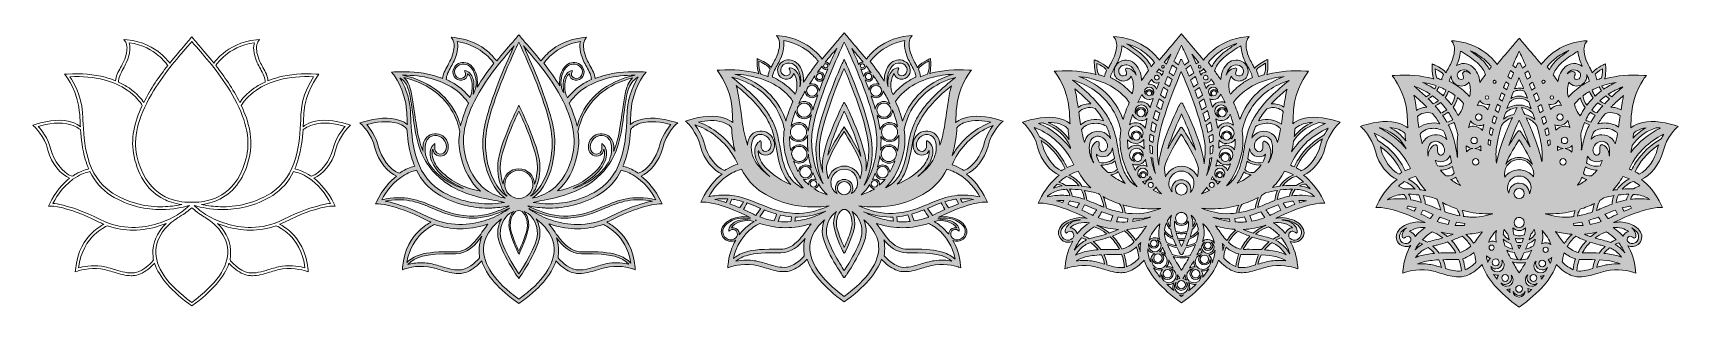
# Model space of a CAD drawing. Header units: millimetres. Extents: x -1177 to 2110, y 103 to 651.
import ezdxf

# ---------------------------------------------------------------- set-up
doc = ezdxf.new("R2010")
doc.units = ezdxf.units.MM
doc.header["$MEASUREMENT"] = 0
for name, color, linetype in [('Layer 1', 7, 'Continuous'), ('Layer 2', 7, 'Continuous'), ('Layer 3', 7, 'Continuous'), ('Layer 4', 7, 'Continuous'), ('Layer 5', 7, 'Continuous')]:
    doc.layers.add(name, color=color, linetype=linetype)

msp = doc.modelspace()

# ---------------------------------------------------------------- hatches: boundary and pattern name
at = {"layer": 'Layer 1'}
h = msp.add_hatch(color=1, dxfattribs=at)
h.dxf.hatch_style = 2
edge = h.paths.add_edge_path()
edge.add_spline(control_points=[(2105.9, 465.9), (2076.3, 475.1), (2051.6, 476.5), (2032.5, 470.3), (2024.3, 467.6), (2018.9, 464), (2015.7, 461.3), (2015.9, 466), (2016.2, 470.5), (2016.4, 474.9), (2016.6, 479.9), (2016.9, 484.8), (2017.1, 489.1), (2019.9, 530.6), (2043.8, 561.7), (2044, 562), (2044, 562), (2047.2, 566), (2047.2, 566), (2047.2, 566), (2041.9, 566.4), (2041.9, 566.4), (2014.1, 568.1), (1988.6, 566), (1966.2, 560), (1965.3, 559.8), (1964.3, 559.5), (1963.4, 559.3), (1964.9, 562.5), (1965.7, 567.9), (1965.9, 575.4), (1966, 581.5), (1965.6, 586.8), (1965.6, 587.4), (1965.6, 587.4), (1965.4, 589.7), (1965.4, 589.7), (1965.4, 589.7), (1963.3, 588.7), (1963.3, 588.7), (1962.7, 588.5), (1958, 586.2), (1952.7, 583), (1945.7, 578.7), (1941.2, 575), (1939.4, 571.8), (1939.4, 571.8), (1939.4, 571.8), (1939.4, 571.7), (1938, 574.4), (1936.6, 577), (1935.1, 579.6), (1933.1, 583.4), (1930.9, 587.3), (1929.2, 591.1), (1922.7, 605.2), (1922, 615.3), (1922.5, 621.3), (1923, 627.7), (1925.1, 630.9), (1925.1, 630.9), (1925.1, 630.9), (1928.5, 635.7), (1928.5, 635.7), (1928.5, 635.7), (1922.4, 635.1), (1922.4, 635.1), (1890.9, 632.1), (1868.8, 618.7), (1855.8, 607.9), (1846.3, 600), (1840.2, 592.5), (1837.2, 588.3), (1826.1, 602.1), (1815.5, 614.3), (1807, 624.1), (1803, 628.7), (1793, 640.7), (1793, 640.6), (1792.9, 640.7), (1783, 628.7), (1778.9, 624.1), (1770.4, 614.3), (1759.8, 602.1), (1748.7, 588.3), (1745.7, 592.5), (1739.6, 600), (1730.2, 607.9), (1717.2, 618.7), (1695.1, 632.1), (1663.5, 635.1), (1663.5, 635.1), (1657.5, 635.7), (1657.5, 635.7), (1657.5, 635.7), (1660.8, 630.9), (1660.8, 630.9), (1660.8, 630.9), (1662.9, 627.7), (1663.4, 621.3), (1663.9, 615.3), (1663.2, 605.2), (1656.7, 591.1), (1655, 587.3), (1652.9, 583.4), (1650.8, 579.6), (1649.3, 577), (1647.9, 574.3), (1646.5, 571.7), (1646.3, 572.1), (1646, 572.5), (1645.8, 572.9), (1643.8, 575.9), (1639.1, 579.4), (1631.9, 583.2), (1626.4, 586.1), (1621.5, 588.1), (1621, 588.3), (1621, 588.3), (1618.8, 589.2), (1618.8, 589.2), (1618.8, 589.2), (1618.8, 586.9), (1618.8, 586.9), (1618.8, 586.3), (1618.7, 581), (1619.2, 574.9), (1619.7, 567.7), (1620.8, 562.5), (1622.4, 559.3), (1621.5, 559.6), (1620.6, 559.8), (1619.7, 560), (1597.3, 566), (1571.8, 568.1), (1544.1, 566.4), (1544.1, 566.4), (1538.8, 566), (1538.8, 566), (1538.8, 566), (1541.9, 562), (1541.9, 562), (1542.1, 561.7), (1566, 530.6), (1568.8, 489.1), (1569.1, 484.8), (1569.3, 479.9), (1569.6, 474.9), (1569.8, 470.5), (1570, 466), (1570.3, 461.3), (1567, 464), (1561.6, 467.6), (1553.5, 470.3), (1534.3, 476.5), (1509.6, 475.1), (1480, 465.9), (1480, 465.9), (1475.5, 464.5), (1475.5, 464.5), (1475.5, 464.5), (1478.9, 461.4), (1478.9, 461.4), (1479.1, 461.2), (1498.5, 443.2), (1505.5, 414.7), (1512.2, 387.3), (1531.9, 365.5), (1548.8, 358.2), (1535.6, 348.1), (1520.6, 331.9), (1508.4, 306.5), (1508.4, 306.5), (1506.5, 302.5), (1506.5, 302.5), (1506.5, 302.5), (1511.2, 302.6), (1511.2, 302.6), (1511.3, 302.6), (1519.2, 302.8), (1535, 299), (1549.2, 295.5), (1572.7, 288.1), (1604.8, 272), (1602.7, 272.5), (1600.6, 272.7), (1598.5, 272.9), (1595.6, 273.2), (1592.6, 273.3), (1589.6, 273.6), (1584.8, 272.8), (1579.9, 272.1), (1575.3, 270.9), (1564.6, 267.9), (1555.4, 262.8), (1549.9, 253.3), (1544.9, 244.7), (1546.8, 235.1), (1554.6, 228.4), (1560.1, 223.6), (1569.8, 223), (1576.1, 226.5), (1568.5, 213.6), (1562.2, 196.8), (1560.6, 175.4), (1560.6, 175.4), (1560.2, 171.2), (1560.2, 171.2), (1560.2, 171.2), (1564.5, 172.6), (1564.5, 172.6), (1564.7, 172.7), (1588.2, 180.7), (1611.5, 177), (1620.5, 175.6), (1629.2, 173), (1637.6, 170.4), (1649.3, 166.9), (1660.5, 163.5), (1671.9, 163.5), (1674.5, 163.5), (1677, 163.7), (1679.7, 164.1), (1689.1, 165.5), (1698.9, 170.5), (1708.9, 179), (1713.3, 182.7), (1716.7, 186.3), (1718.7, 188.6), (1727.5, 160.8), (1752.3, 132.2), (1792.9, 103.2), (1792.9, 103.2), (1793, 103.3), (1793, 103.3), (1793, 103.3), (1793, 103.2), (1793, 103.2), (1833.6, 132.2), (1858.4, 160.8), (1867.2, 188.6), (1869.3, 186.3), (1872.6, 182.7), (1877, 179), (1887, 170.5), (1896.8, 165.5), (1906.3, 164.1), (1908.9, 163.7), (1911.5, 163.5), (1914.1, 163.5), (1925.4, 163.5), (1936.6, 166.9), (1948.3, 170.4), (1956.7, 173), (1965.4, 175.6), (1974.4, 177), (1997.7, 180.7), (2021.2, 172.7), (2021.4, 172.6), (2021.4, 172.6), (2025.7, 171.2), (2025.7, 171.2), (2025.7, 171.2), (2025.4, 175.4), (2025.4, 175.4), (2023.7, 196.4), (2017.7, 213), (2010.2, 225.9), (2016.5, 223.1), (2025.3, 223.9), (2030.5, 228.4), (2038.3, 235.1), (2040.2, 244.7), (2035.2, 253.3), (2029.7, 262.8), (2020.4, 267.9), (2009.8, 270.9), (2005.1, 272.1), (2000.3, 272.8), (1995.4, 273.6), (1992.5, 273.3), (1989.5, 273.2), (1986.6, 272.9), (1984.9, 272.7), (1983.2, 272.6), (1981.6, 272.3), (2013.5, 288.1), (2036.8, 295.6), (2051, 299), (2066.7, 302.8), (2074.7, 302.6), (2074.7, 302.6), (2074.7, 302.6), (2079.4, 302.5), (2079.4, 302.5), (2079.4, 302.5), (2077.5, 306.5), (2077.5, 306.5), (2065.3, 331.9), (2050.3, 348.1), (2037.1, 358.2), (2054, 365.5), (2073.8, 387.3), (2080.5, 414.7), (2087.5, 443.2), (2106.8, 461.2), (2107, 461.4), (2107, 461.4), (2110.5, 464.5), (2110.5, 464.5), (2110.5, 464.5), (2105.9, 465.9), (2105.9, 465.9)], knot_values=[0, 0, 0, 0, 1, 1, 1, 2, 2, 2, 3, 3, 3, 4, 4, 4, 5, 5, 5, 6, 6, 6, 7, 7, 7, 8, 8, 8, 9, 9, 9, 10, 10, 10, 11, 11, 11, 12, 12, 12, 13, 13, 13, 14, 14, 14, 15, 15, 15, 16, 16, 16, 17, 17, 17, 18, 18, 18, 19, 19, 19, 20, 20, 20, 21, 21, 21, 22, 22, 22, 23, 23, 23, 24, 24, 24, 25, 25, 25, 26, 26, 26, 27, 27, 27, 28, 28, 28, 29, 29, 29, 30, 30, 30, 31, 31, 31, 32, 32, 32, 33, 33, 33, 34, 34, 34, 35, 35, 35, 36, 36, 36, 37, 37, 37, 38, 38, 38, 39, 39, 39, 40, 40, 40, 41, 41, 41, 42, 42, 42, 43, 43, 43, 44, 44, 44, 45, 45, 45, 46, 46, 46, 47, 47, 47, 48, 48, 48, 49, 49, 49, 50, 50, 50, 51, 51, 51, 52, 52, 52, 53, 53, 53, 54, 54, 54, 55, 55, 55, 56, 56, 56, 57, 57, 57, 58, 58, 58, 59, 59, 59, 60, 60, 60, 61, 61, 61, 62, 62, 62, 63, 63, 63, 64, 64, 64, 65, 65, 65, 66, 66, 66, 67, 67, 67, 68, 68, 68, 69, 69, 69, 70, 70, 70, 71, 71, 71, 72, 72, 72, 73, 73, 73, 74, 74, 74, 75, 75, 75, 76, 76, 76, 77, 77, 77, 78, 78, 78, 79, 79, 79, 80, 80, 80, 81, 81, 81, 82, 82, 82, 83, 83, 83, 84, 84, 84, 85, 85, 85, 86, 86, 86, 87, 87, 87, 88, 88, 88, 89, 89, 89, 90, 90, 90, 91, 91, 91, 92, 92, 92, 93, 93, 93, 94, 94, 94, 95, 95, 95, 96, 96, 96, 97, 97, 97, 98, 98, 98, 99, 99, 99, 100, 100, 100, 101, 101, 101, 102, 102, 102, 103, 103, 103, 104, 104, 104, 104], degree=3, periodic=1)
edge = h.paths.add_edge_path()
edge.add_spline(control_points=[(2021.2, 450), (2021.3, 450.2), (2021.5, 450.3), (2021.6, 450.5), (2021.7, 450.6), (2022.7, 451.8), (2024.8, 453.4), (2027, 455), (2030.9, 457.5), (2036.8, 459.3), (2039.8, 460.3), (2043.1, 461), (2046.6, 461.5), (2036.7, 456.3), (2027.8, 449.3), (2020.4, 441), (2020.7, 443.9), (2021, 446.8), (2021.2, 450)], knot_values=[0, 0, 0, 0, 1, 1, 1, 2, 2, 2, 3, 3, 3, 4, 4, 4, 5, 5, 5, 6, 6, 6, 6], degree=3, periodic=1)
edge = h.paths.add_edge_path()
edge.add_spline(control_points=[(2018.6, 425.9), (2028.7, 441.5), (2043.9, 453.5), (2061.5, 459.7), (2063.7, 460.5), (2066, 461.2), (2068.3, 461.8), (2070.6, 461.6), (2073, 461.3), (2075.5, 461), (2052.1, 450.1), (2031.4, 433), (2016.2, 412.3), (2017.1, 416.7), (2017.9, 421.2), (2018.6, 425.9)], knot_values=[0, 0, 0, 0, 1, 1, 1, 2, 2, 2, 3, 3, 3, 4, 4, 4, 5, 5, 5, 5], degree=3, periodic=1)
edge = h.paths.add_edge_path()
edge.add_spline(control_points=[(1998.7, 339.1), (2004.9, 346.3), (2013.1, 351.7), (2021.9, 354.5), (2026, 351.9), (2030.1, 348.9), (2033.9, 345.5), (2029.5, 344.2), (2025.2, 342.1), (2021.5, 339.3), (2014.2, 339.8), (2006.6, 339.7), (1998.7, 339.1)], knot_values=[0, 0, 0, 0, 1, 1, 1, 2, 2, 2, 3, 3, 3, 4, 4, 4, 4], degree=3, periodic=1)
edge = h.paths.add_edge_path()
edge.add_spline(control_points=[(2011.7, 328.8), (2009.9, 325.8), (2008, 321.9), (2007.4, 317.5), (2000.6, 316.3), (1993.9, 314.5), (1986.5, 312), (1987.3, 317.3), (1988.9, 322.5), (1991.2, 327.3), (1998.6, 328.2), (2005.3, 328.7), (2011.7, 328.8)], knot_values=[0, 0, 0, 0, 1, 1, 1, 2, 2, 2, 3, 3, 3, 4, 4, 4, 4], degree=3, periodic=1)
edge = h.paths.add_edge_path()
edge.add_spline(control_points=[(1988.5, 337.9), (1985.7, 337.6), (1982.8, 337.1), (1979.8, 336.6), (1987.6, 344.6), (1994.2, 353.8), (1999.9, 364.5), (2003.2, 363.5), (2007.9, 361.9), (2013.3, 359.3), (2003.4, 354.8), (1994.7, 347.3), (1988.5, 337.9)], knot_values=[0, 0, 0, 0, 1, 1, 1, 2, 2, 2, 3, 3, 3, 4, 4, 4, 4], degree=3, periodic=1)
edge = h.paths.add_edge_path()
edge.add_spline(control_points=[(1793, 171.4), (1789.4, 177.1), (1784.6, 184.8), (1779.8, 193.4), (1784.8, 192.1), (1789.8, 191.5), (1794.9, 191.5), (1798.5, 191.5), (1802.1, 191.8), (1805.6, 192.4), (1801, 184.2), (1796.4, 176.8), (1793, 171.4)], knot_values=[0, 0, 0, 0, 1, 1, 1, 2, 2, 2, 3, 3, 3, 4, 4, 4, 4], degree=3, periodic=1)
edge = h.paths.add_edge_path()
edge.add_spline(control_points=[(1799.5, 139.5), (1799.5, 135.8), (1796.4, 132.8), (1792.7, 132.8), (1788.9, 132.8), (1785.9, 135.8), (1785.9, 139.5), (1785.9, 143.3), (1788.9, 146.3), (1792.7, 146.3), (1796.4, 146.3), (1799.5, 143.3), (1799.5, 139.5)], knot_values=[0, 0, 0, 0, 1, 1, 1, 2, 2, 2, 3, 3, 3, 4, 4, 4, 4], degree=3, periodic=1)
edge = h.paths.add_edge_path()
edge.add_spline(control_points=[(1592.4, 327.3), (1594.6, 322.7), (1596.2, 317.7), (1597.1, 312.5), (1589.8, 314.9), (1583, 316.7), (1576.2, 317.8), (1575.6, 321.5), (1574.2, 325.2), (1571.9, 328.8), (1578.3, 328.7), (1585, 328.2), (1592.4, 327.3)], knot_values=[0, 0, 0, 0, 1, 1, 1, 2, 2, 2, 3, 3, 3, 4, 4, 4, 4], degree=3, periodic=1)
edge = h.paths.add_edge_path()
edge.add_spline(control_points=[(1571.6, 339.6), (1568.4, 339.6), (1565.2, 339.5), (1562.2, 339.3), (1558.9, 341.7), (1555.2, 343.7), (1551.4, 345), (1555.2, 348.3), (1559.2, 351.3), (1563.3, 354), (1571.6, 351.1), (1579.1, 345.9), (1584.9, 339.1), (1580.4, 339.4), (1575.9, 339.6), (1571.6, 339.6)], knot_values=[0, 0, 0, 0, 1, 1, 1, 2, 2, 2, 3, 3, 3, 4, 4, 4, 5, 5, 5, 5], degree=3, periodic=1)
edge = h.paths.add_edge_path()
edge.add_spline(control_points=[(1595.1, 337.9), (1589.1, 347), (1581, 354.2), (1571.6, 358.7), (1577.4, 361.7), (1582.5, 363.5), (1586.1, 364.5), (1591.9, 353.6), (1598.6, 344.2), (1606.6, 336), (1602.7, 336.8), (1598.9, 337.4), (1595.1, 337.9)], knot_values=[0, 0, 0, 0, 1, 1, 1, 2, 2, 2, 3, 3, 3, 4, 4, 4, 4], degree=3, periodic=1)
edge = h.paths.add_edge_path()
edge.add_spline(control_points=[(1610.6, 417.5), (1611.4, 425.3), (1614.3, 430.4), (1619.3, 433.1), (1621.3, 434.2), (1623.5, 434.7), (1625.8, 434.7), (1627.7, 434.7), (1629.6, 434.4), (1631.6, 433.6), (1636.6, 431.7), (1640.7, 427.6), (1642.6, 422.5), (1644, 418.8), (1644, 415.4), (1642.7, 412), (1641.4, 408.7), (1638.5, 406.7), (1635.6, 406.9), (1632.8, 407.1), (1630.6, 409.3), (1630, 412.5), (1629.7, 414.2), (1629.8, 416.3), (1629.8, 418.5), (1629.9, 419.7), (1629.9, 420.9), (1629.9, 422.1), (1629.9, 422.1), (1629.9, 423.2), (1629.9, 423.2), (1629.9, 425), (1628.9, 426.7), (1627.3, 427.4), (1625.7, 428.2), (1623.8, 428), (1622.4, 426.9), (1622.4, 426.9), (1621.5, 426.2), (1621.5, 426.2), (1621.4, 426.1), (1621.2, 426), (1620.9, 425.8), (1620.9, 425.8), (1620.9, 425.8), (1620.9, 425.8), (1620.1, 425.2), (1619.1, 424.5), (1618.1, 423.4), (1614.1, 418.9), (1611.7, 413.8), (1611.1, 408.1), (1611, 407), (1610.9, 405.8), (1610.9, 404.7), (1610.3, 408.8), (1610.2, 413.1), (1610.6, 417.5)], knot_values=[0, 0, 0, 0, 1, 1, 1, 2, 2, 2, 3, 3, 3, 4, 4, 4, 5, 5, 5, 6, 6, 6, 7, 7, 7, 8, 8, 8, 9, 9, 9, 10, 10, 10, 11, 11, 11, 12, 12, 12, 13, 13, 13, 14, 14, 14, 15, 15, 15, 16, 16, 16, 17, 17, 17, 18, 18, 18, 19, 19, 19, 19], degree=3, periodic=1)
edge = h.paths.add_edge_path()
edge.add_spline(control_points=[(1605.5, 439.2), (1602.8, 436.3), (1600.7, 433), (1599.2, 429.3), (1597.6, 435.5), (1596.1, 442), (1594.8, 449.1), (1596.2, 451), (1598, 452.7), (1600, 454.2), (1604.2, 457.1), (1609.5, 459.2), (1615.5, 460.1), (1624.5, 461.5), (1633.8, 459.8), (1641.8, 455.3), (1644, 450.3), (1645.9, 445.4), (1647.4, 440.5), (1647.6, 439.8), (1647.8, 439), (1648, 438.2), (1646.7, 439.6), (1645.2, 440.9), (1643.6, 442.2), (1632.3, 450.6), (1614.9, 449.2), (1605.5, 439.2)], knot_values=[0, 0, 0, 0, 1, 1, 1, 2, 2, 2, 3, 3, 3, 4, 4, 4, 5, 5, 5, 6, 6, 6, 7, 7, 7, 8, 8, 8, 9, 9, 9, 9], degree=3, periodic=1)
edge = h.paths.add_edge_path()
edge.add_spline(control_points=[(1626.2, 395.9), (1632.4, 392.6), (1639.5, 392.6), (1645.7, 395.9), (1649.8, 398.2), (1653, 401.7), (1654.8, 405.9), (1655.6, 401.5), (1656.4, 397), (1657.4, 392.4), (1655.3, 390), (1651.5, 388), (1646.4, 386.4), (1639.7, 384.3), (1634.2, 384), (1629.7, 385.4), (1627.8, 388.9), (1626.3, 392.6), (1625.3, 396.4), (1625.6, 396.2), (1625.9, 396.1), (1626.2, 395.9)], knot_values=[0, 0, 0, 0, 1, 1, 1, 2, 2, 2, 3, 3, 3, 4, 4, 4, 5, 5, 5, 6, 6, 6, 7, 7, 7, 7], degree=3, periodic=1)
edge = h.paths.add_edge_path()
edge.add_spline(control_points=[(1650, 379.5), (1652.6, 380.4), (1656.1, 381.9), (1659.3, 384.1), (1660.5, 379.3), (1661.7, 375), (1663.1, 370.9), (1661.3, 368.5), (1656.8, 364.6), (1647, 365.3), (1644.7, 367.3), (1642.4, 369.4), (1640.3, 371.6), (1638.5, 373.3), (1636.8, 375.1), (1635.3, 377), (1639.8, 376.9), (1644.8, 377.8), (1650, 379.5)], knot_values=[0, 0, 0, 0, 1, 1, 1, 2, 2, 2, 3, 3, 3, 4, 4, 4, 5, 5, 5, 6, 6, 6, 6], degree=3, periodic=1)
edge = h.paths.add_edge_path()
edge.add_spline(control_points=[(1666.2, 362.9), (1668, 358.6), (1670.1, 354.5), (1672.3, 350.8), (1673.3, 349.2), (1674.3, 347.7), (1675.3, 346.2), (1668.5, 349.6), (1662, 353.7), (1655.7, 358.3), (1659.8, 359.1), (1663.4, 360.7), (1666.2, 362.9)], knot_values=[0, 0, 0, 0, 1, 1, 1, 2, 2, 2, 3, 3, 3, 4, 4, 4, 4], degree=3, periodic=1)
edge = h.paths.add_edge_path()
edge.add_spline(control_points=[(1670.8, 486.3), (1667.9, 492.1), (1664.6, 497.6), (1660.9, 502.8), (1665.4, 508.7), (1668.4, 515.3), (1669.9, 522.1), (1674.9, 517.8), (1678.8, 513.8), (1681.7, 510.3), (1680.8, 501.8), (1677.1, 493.3), (1670.8, 486.3)], knot_values=[0, 0, 0, 0, 1, 1, 1, 2, 2, 2, 3, 3, 3, 4, 4, 4, 4], degree=3, periodic=1)
edge = h.paths.add_edge_path()
edge.add_spline(control_points=[(1662.4, 472.5), (1666.8, 462.3), (1669, 453.5), (1670.1, 448.1), (1667.9, 432.2), (1670.1, 402.2), (1669.7, 401.9), (1669.1, 405.1), (1668.5, 408.2), (1668, 411.4), (1667.2, 415.5), (1666.5, 419.8), (1665.6, 424), (1663.2, 436.4), (1660.4, 446.2), (1657, 455.1), (1655.3, 459.3), (1653.4, 463.5), (1651.2, 467.7), (1655.1, 468.8), (1658.8, 470.4), (1662.4, 472.5)], knot_values=[0, 0, 0, 0, 1, 1, 1, 2, 2, 2, 3, 3, 3, 4, 4, 4, 5, 5, 5, 6, 6, 6, 7, 7, 7, 7], degree=3, periodic=1)
edge = h.paths.add_edge_path()
edge.add_spline(control_points=[(1648.5, 472.7), (1647.2, 475.1), (1645.9, 477.4), (1644.4, 479.6), (1642.9, 482), (1641.4, 484.2), (1639.8, 486.5), (1643.8, 488.1), (1647.6, 490.3), (1651.2, 493.1), (1651.9, 492), (1652.6, 490.9), (1653.3, 489.8), (1655.9, 485.6), (1658.2, 481.5), (1660.1, 477.5), (1656.4, 475.3), (1652.5, 473.7), (1648.5, 472.7)], knot_values=[0, 0, 0, 0, 1, 1, 1, 2, 2, 2, 3, 3, 3, 4, 4, 4, 5, 5, 5, 6, 6, 6, 6], degree=3, periodic=1)
edge = h.paths.add_edge_path()
edge.add_spline(control_points=[(1636.5, 491.1), (1632.8, 496), (1628.9, 500.7), (1624.9, 505.3), (1628.6, 507), (1632.2, 509.3), (1635.6, 512), (1640.1, 507.5), (1644.2, 502.7), (1648, 497.5), (1644.4, 494.8), (1640.5, 492.6), (1636.5, 491.1)], knot_values=[0, 0, 0, 0, 1, 1, 1, 2, 2, 2, 3, 3, 3, 4, 4, 4, 4], degree=3, periodic=1)
edge = h.paths.add_edge_path()
edge.add_spline(control_points=[(1621, 509.6), (1617.8, 513), (1614.5, 516.4), (1611.1, 519.6), (1614, 521.3), (1616.8, 523.3), (1619.4, 525.7), (1623.7, 522.6), (1627.8, 519.3), (1631.6, 515.8), (1628.3, 513.2), (1624.7, 511.1), (1621, 509.6)], knot_values=[0, 0, 0, 0, 1, 1, 1, 2, 2, 2, 3, 3, 3, 4, 4, 4, 4], degree=3, periodic=1)
edge = h.paths.add_edge_path()
edge.add_spline(control_points=[(1619.5, 490.3), (1625.2, 483.4), (1630.1, 476.6), (1634.2, 469.8), (1619.5, 473.3), (1603.4, 470.3), (1592.6, 462.1), (1591.7, 468.2), (1590.8, 474.3), (1590, 480.2), (1590, 480.2), (1590, 480.2), (1590, 480.2), (1590, 480.2), (1589.5, 483.9), (1589.5, 483.9), (1592.4, 487.2), (1596.8, 489.8), (1602.1, 491), (1606.7, 492.1), (1613.3, 492.8), (1619.5, 490.3)], knot_values=[0, 0, 0, 0, 1, 1, 1, 2, 2, 2, 3, 3, 3, 4, 4, 4, 5, 5, 5, 6, 6, 6, 7, 7, 7, 7], degree=3, periodic=1)
edge = h.paths.add_edge_path()
edge.add_spline(control_points=[(1625.9, 320.2), (1626.7, 319.7), (1627.4, 319.3), (1628, 318.9), (1628.2, 318.8), (1628.4, 318.6), (1628.7, 318.5), (1628.7, 318.5), (1628.7, 318.4), (1628.7, 318.4), (1631, 313.6), (1632.9, 308.6), (1634.3, 303.7), (1635, 301.5), (1635.5, 299.3), (1636, 297.1), (1631.7, 298.8), (1627.6, 300.6), (1623.5, 302.3), (1617.6, 304.8), (1611.4, 307.3), (1605.2, 309.7), (1604.7, 314.4), (1603.7, 319.1), (1602.2, 323.4), (1601.9, 324.3), (1601.6, 325.2), (1601.3, 326), (1609.5, 324.6), (1617.8, 322.7), (1625.9, 320.2)], knot_values=[0, 0, 0, 0, 1, 1, 1, 2, 2, 2, 3, 3, 3, 4, 4, 4, 5, 5, 5, 6, 6, 6, 7, 7, 7, 8, 8, 8, 9, 9, 9, 10, 10, 10, 10], degree=3, periodic=1)
edge = h.paths.add_edge_path()
edge.add_spline(control_points=[(1653.8, 276.5), (1653.8, 276.5), (1651, 268.4), (1651, 268.4), (1643.5, 269.8), (1636, 271.8), (1628.8, 274.4), (1630.8, 277.2), (1632.7, 280.2), (1634.7, 283.1), (1641.6, 280.4), (1647.8, 278.3), (1653.8, 276.5)], knot_values=[0, 0, 0, 0, 1, 1, 1, 2, 2, 2, 3, 3, 3, 4, 4, 4, 4], degree=3, periodic=1)
edge = h.paths.add_edge_path()
edge.add_spline(control_points=[(1636.6, 244.3), (1637.9, 243.4), (1639.1, 242.5), (1640.4, 241.6), (1635.3, 240.1), (1629.8, 238.6), (1623.1, 236.9), (1618.5, 235.8), (1613.7, 234.6), (1609, 232.9), (1608, 233.5), (1607, 234.1), (1606, 234.6), (1603.6, 235.9), (1601.4, 236.9), (1599.3, 237.7), (1600.3, 238.7), (1601.2, 239.7), (1602.2, 240.6), (1602.2, 240.6), (1602.2, 240.6), (1602.2, 240.6), (1608.4, 246.7), (1614.6, 250.9), (1618.8, 253.4), (1625.1, 251.1), (1631.1, 248), (1636.6, 244.3)], knot_values=[0, 0, 0, 0, 1, 1, 1, 2, 2, 2, 3, 3, 3, 4, 4, 4, 5, 5, 5, 6, 6, 6, 7, 7, 7, 8, 8, 8, 9, 9, 9, 9], degree=3, periodic=1)
edge = h.paths.add_edge_path()
edge.add_spline(control_points=[(1637.1, 253), (1644.9, 251.1), (1652.8, 249.7), (1660.9, 249), (1657.5, 247.6), (1654.2, 246.3), (1650.8, 245.1), (1650.3, 244.9), (1649.7, 244.7), (1649.1, 244.5), (1645.3, 247.6), (1641.3, 250.5), (1637.1, 253)], knot_values=[0, 0, 0, 0, 1, 1, 1, 2, 2, 2, 3, 3, 3, 4, 4, 4, 4], degree=3, periodic=1)
edge = h.paths.add_edge_path()
edge.add_spline(control_points=[(1644.4, 293.9), (1644.2, 294.9), (1644, 295.9), (1643.9, 296.8), (1642.9, 302), (1641.4, 307.1), (1639.6, 312.1), (1648.8, 307.2), (1658.5, 303.1), (1668.3, 299.7), (1671.7, 294.4), (1673.7, 289.8), (1674.2, 285.6), (1664.5, 287.4), (1654.9, 290.1), (1644.4, 293.9)], knot_values=[0, 0, 0, 0, 1, 1, 1, 2, 2, 2, 3, 3, 3, 4, 4, 4, 5, 5, 5, 5], degree=3, periodic=1)
edge = h.paths.add_edge_path()
edge.add_spline(control_points=[(1667.4, 273.1), (1672.9, 272), (1678.5, 271.1), (1684.2, 270.4), (1684.2, 270.4), (1683.7, 266.5), (1683.7, 266.5), (1677.5, 266.1), (1671.3, 266.2), (1665.1, 266.6), (1665.1, 266.6), (1667.4, 273.1), (1667.4, 273.1)], knot_values=[0, 0, 0, 0, 1, 1, 1, 2, 2, 2, 3, 3, 3, 4, 4, 4, 4], degree=3, periodic=1)
edge = h.paths.add_edge_path()
edge.add_spline(control_points=[(1681.8, 284.4), (1681.7, 288.2), (1680.6, 292.3), (1678.7, 296.6), (1680.2, 296.2), (1681.8, 295.8), (1683.3, 295.4), (1698.8, 291.6), (1715.1, 289.6), (1731.5, 289.6), (1734.4, 289.6), (1737.4, 289.7), (1740.3, 289.8), (1727.1, 285.6), (1710.7, 282.1), (1694.5, 283.1), (1694.5, 283.1), (1694.5, 283.1), (1694.5, 283.1), (1690.2, 283.4), (1686, 283.8), (1681.8, 284.4)], knot_values=[0, 0, 0, 0, 1, 1, 1, 2, 2, 2, 3, 3, 3, 4, 4, 4, 5, 5, 5, 6, 6, 6, 7, 7, 7, 7], degree=3, periodic=1)
edge = h.paths.add_edge_path()
edge.add_spline(control_points=[(1680.2, 567.6), (1680.4, 567.2), (1680.5, 566.8), (1680.6, 566.5), (1680.8, 566.1), (1681, 565.8), (1681.1, 565.6), (1683, 560.4), (1681.1, 559.5), (1679.9, 558.9), (1676.6, 557.4), (1672.2, 558.7), (1670.7, 561.6), (1668.6, 565.5), (1668.7, 568.8), (1670.9, 571.9), (1673.4, 575.4), (1677.1, 577.2), (1682, 577.2), (1682.5, 577.2), (1683, 577.2), (1683.5, 577.2), (1688.5, 576.8), (1692.5, 574.4), (1695.7, 569.6), (1692.7, 572.1), (1689.2, 573.6), (1685.1, 574.1), (1683.4, 574.4), (1681.8, 573.7), (1680.7, 572.3), (1679.7, 571), (1679.5, 569.2), (1680.2, 567.6)], knot_values=[0, 0, 0, 0, 1, 1, 1, 2, 2, 2, 3, 3, 3, 4, 4, 4, 5, 5, 5, 6, 6, 6, 7, 7, 7, 8, 8, 8, 9, 9, 9, 10, 10, 10, 11, 11, 11, 11], degree=3, periodic=1)
edge = h.paths.add_edge_path()
edge.add_spline(control_points=[(1713, 465.9), (1716.2, 465.9), (1719.3, 466.7), (1722.2, 468.1), (1721.2, 463.9), (1720.3, 459.8), (1719.5, 455.9), (1715.4, 461.4), (1708.8, 464.8), (1701.6, 464.8), (1698.2, 464.8), (1694.8, 464), (1691.7, 462.5), (1692.9, 466.8), (1694.2, 471.1), (1695.7, 475.5), (1699.4, 469.7), (1705.9, 465.9), (1713, 465.9)], knot_values=[0, 0, 0, 0, 1, 1, 1, 2, 2, 2, 3, 3, 3, 4, 4, 4, 5, 5, 5, 6, 6, 6, 6], degree=3, periodic=1)
edge = h.paths.add_edge_path()
edge.add_spline(control_points=[(1728.7, 507.9), (1730.5, 507.9), (1732.3, 508.2), (1733.9, 508.7), (1732.6, 504.8), (1731.4, 501), (1730.2, 497.2), (1726.5, 503.1), (1720, 506.8), (1713, 506.8), (1711.5, 506.8), (1710.1, 506.6), (1708.7, 506.3), (1710.4, 509.6), (1712.2, 512.9), (1714, 516.3), (1717.1, 511.2), (1722.7, 507.9), (1728.7, 507.9)], knot_values=[0, 0, 0, 0, 1, 1, 1, 2, 2, 2, 3, 3, 3, 4, 4, 4, 5, 5, 5, 6, 6, 6, 6], degree=3, periodic=1)
edge = h.paths.add_edge_path()
edge.add_spline(control_points=[(1725, 522.1), (1725, 524), (1726.5, 525.5), (1728.4, 525.5), (1730.3, 525.5), (1731.9, 524), (1731.9, 522.1), (1731.9, 520.1), (1730.3, 518.6), (1728.4, 518.6), (1726.5, 518.6), (1725, 520.1), (1725, 522.1)], knot_values=[0, 0, 0, 0, 1, 1, 1, 2, 2, 2, 3, 3, 3, 4, 4, 4, 4], degree=3, periodic=1)
edge = h.paths.add_edge_path()
edge.add_spline(control_points=[(1731.6, 437.9), (1732.7, 437.3), (1733.8, 436.7), (1735, 436.2), (1735.2, 436.1), (1735.4, 436), (1735.7, 435.9), (1735.9, 435.8), (1736, 435.7), (1736.2, 435.6), (1735.6, 432.4), (1735.1, 429.2), (1734.7, 426.2), (1734.7, 426.2), (1730.9, 428.3), (1730.9, 428.3), (1731, 431.3), (1731.2, 434.5), (1731.6, 437.9)], knot_values=[0, 0, 0, 0, 1, 1, 1, 2, 2, 2, 3, 3, 3, 4, 4, 4, 5, 5, 5, 6, 6, 6, 6], degree=3, periodic=1)
edge = h.paths.add_edge_path()
edge.add_spline(control_points=[(1712.1, 489.3), (1715.6, 489.3), (1718.4, 486.5), (1718.4, 483), (1718.4, 479.4), (1715.6, 476.6), (1712.1, 476.6), (1708.6, 476.6), (1705.7, 479.4), (1705.7, 483), (1705.7, 486.5), (1708.6, 489.3), (1712.1, 489.3)], knot_values=[0, 0, 0, 0, 1, 1, 1, 2, 2, 2, 3, 3, 3, 4, 4, 4, 4], degree=3, periodic=1)
edge = h.paths.add_edge_path()
edge.add_spline(control_points=[(1706, 399.9), (1709.5, 399.9), (1712.3, 397.1), (1712.3, 393.6), (1712.3, 392.1), (1711.8, 390.7), (1710.9, 389.5), (1709.7, 388.5), (1708.4, 387.8), (1707, 387.3), (1706.6, 387.2), (1706.3, 387.2), (1706, 387.2), (1702.5, 387.2), (1699.6, 390.1), (1699.6, 393.6), (1699.6, 397.1), (1702.5, 399.9), (1706, 399.9)], knot_values=[0, 0, 0, 0, 1, 1, 1, 2, 2, 2, 3, 3, 3, 4, 4, 4, 5, 5, 5, 6, 6, 6, 6], degree=3, periodic=1)
edge = h.paths.add_edge_path()
edge.add_spline(control_points=[(1696.5, 436.3), (1696.5, 439.8), (1699.4, 442.7), (1702.9, 442.7), (1706.4, 442.7), (1709.2, 439.8), (1709.2, 436.3), (1709.2, 432.8), (1706.4, 429.9), (1702.9, 429.9), (1699.4, 429.9), (1696.5, 432.8), (1696.5, 436.3)], knot_values=[0, 0, 0, 0, 1, 1, 1, 2, 2, 2, 3, 3, 3, 4, 4, 4, 4], degree=3, periodic=1)
edge = h.paths.add_edge_path()
edge.add_spline(control_points=[(1704.3, 420.1), (1708.8, 420.7), (1712.9, 422.5), (1716.3, 425.5), (1716.3, 422.1), (1716.4, 418.7), (1716.6, 415.3), (1713.1, 418.2), (1708.8, 419.9), (1704.3, 420.1)], knot_values=[0, 0, 0, 0, 1, 1, 1, 2, 2, 2, 3, 3, 3, 3], degree=3, periodic=1)
edge = h.paths.add_edge_path()
edge.add_spline(control_points=[(1700.5, 420), (1695.7, 419.4), (1691.2, 417.2), (1687.8, 413.8), (1687.3, 417.6), (1687.1, 421.5), (1687, 425.5), (1690.7, 422.2), (1695.5, 420.3), (1700.5, 420)], knot_values=[0, 0, 0, 0, 1, 1, 1, 2, 2, 2, 3, 3, 3, 3], degree=3, periodic=1)
edge = h.paths.add_edge_path()
edge.add_spline(control_points=[(1747.4, 256.6), (1746.5, 252.3), (1746, 247.7), (1746, 243.1), (1746, 240.2), (1746.4, 236.9), (1747.2, 233.2), (1744.9, 234.3), (1742.3, 234.9), (1739.8, 234.9), (1736.9, 234.9), (1734.1, 234.2), (1731.6, 232.9), (1735, 241.1), (1740.2, 249.1), (1747.4, 256.6)], knot_values=[0, 0, 0, 0, 1, 1, 1, 2, 2, 2, 3, 3, 3, 4, 4, 4, 5, 5, 5, 5], degree=3, periodic=1)
edge = h.paths.add_edge_path()
edge.add_spline(control_points=[(1737.7, 227.2), (1740.6, 227.2), (1742.9, 224.9), (1742.9, 222), (1742.9, 219.2), (1740.6, 216.9), (1737.7, 216.9), (1734.9, 216.9), (1732.6, 219.2), (1732.6, 222), (1732.6, 224.9), (1734.9, 227.2), (1737.7, 227.2)], knot_values=[0, 0, 0, 0, 1, 1, 1, 2, 2, 2, 3, 3, 3, 4, 4, 4, 4], degree=3, periodic=1)
edge = h.paths.add_edge_path()
edge.add_spline(control_points=[(1746, 199.4), (1749.7, 199.4), (1752.8, 196.3), (1752.8, 192.6), (1752.8, 188.8), (1749.7, 185.8), (1746, 185.8), (1742.2, 185.8), (1739.2, 188.8), (1739.2, 192.6), (1739.2, 196.3), (1742.2, 199.4), (1746, 199.4)], knot_values=[0, 0, 0, 0, 1, 1, 1, 2, 2, 2, 3, 3, 3, 4, 4, 4, 4], degree=3, periodic=1)
edge = h.paths.add_edge_path()
edge.add_spline(control_points=[(1747.4, 391.2), (1746.8, 396.8), (1746.5, 402.6), (1746.5, 408.5), (1746.5, 422.2), (1750.2, 441.7), (1757.5, 466.3), (1762.5, 473.6), (1770.2, 479.1), (1779.2, 481.9), (1775.6, 473.9), (1771, 463.5), (1766.4, 452), (1756.4, 427.1), (1750, 406.7), (1747.4, 391.2)], knot_values=[0, 0, 0, 0, 1, 1, 1, 2, 2, 2, 3, 3, 3, 4, 4, 4, 5, 5, 5, 5], degree=3, periodic=1)
edge = h.paths.add_edge_path()
edge.add_spline(control_points=[(1793.4, 536.6), (1797.1, 536.6), (1800.6, 536), (1803.8, 534.7), (1805.6, 530.3), (1807.4, 525.5), (1809.3, 520.6), (1804.5, 523.3), (1798.9, 524.9), (1793, 524.9), (1786.7, 524.9), (1780.9, 523.2), (1775.9, 520.2), (1777.7, 525), (1779.5, 529.6), (1781.3, 534), (1785, 535.7), (1789.1, 536.6), (1793.4, 536.6)], knot_values=[0, 0, 0, 0, 1, 1, 1, 2, 2, 2, 3, 3, 3, 4, 4, 4, 5, 5, 5, 6, 6, 6, 6], degree=3, periodic=1)
edge = h.paths.add_edge_path()
edge.add_spline(control_points=[(1783.4, 539.3), (1786.9, 548.1), (1790.2, 555.7), (1792.7, 561.7), (1795.2, 555.8), (1798.3, 548.4), (1801.8, 539.8), (1799.1, 540.4), (1796.3, 540.8), (1793.4, 540.8), (1789.9, 540.8), (1786.6, 540.3), (1783.4, 539.3)], knot_values=[0, 0, 0, 0, 1, 1, 1, 2, 2, 2, 3, 3, 3, 4, 4, 4, 4], degree=3, periodic=1)
edge = h.paths.add_edge_path()
edge.add_spline(control_points=[(1793, 520.7), (1800.2, 520.7), (1806.8, 518.1), (1811.9, 513.7), (1813.6, 509.1), (1815.3, 504.4), (1817, 499.6), (1810.2, 504.2), (1801.7, 507), (1792.5, 507), (1783.5, 507), (1775.2, 504.4), (1768.5, 499.9), (1770, 504.4), (1771.6, 508.7), (1773.2, 513), (1778.4, 517.8), (1785.4, 520.7), (1793, 520.7)], knot_values=[0, 0, 0, 0, 1, 1, 1, 2, 2, 2, 3, 3, 3, 4, 4, 4, 5, 5, 5, 6, 6, 6, 6], degree=3, periodic=1)
edge = h.paths.add_edge_path()
edge.add_spline(control_points=[(1787.5, 232.9), (1787.5, 232.9), (1787.3, 233.3), (1787.3, 233.3), (1786.4, 235.8), (1785.5, 238.3), (1784.7, 240.5), (1787.4, 239.8), (1790.2, 239.5), (1793, 239.5), (1795.8, 239.5), (1798.5, 239.8), (1801.2, 240.5), (1800.5, 238.3), (1799.6, 235.9), (1798.7, 233.3), (1798.6, 233.2), (1798.5, 233), (1798.5, 232.9), (1794.8, 232.4), (1791.1, 232.4), (1787.5, 232.9)], knot_values=[0, 0, 0, 0, 1, 1, 1, 2, 2, 2, 3, 3, 3, 4, 4, 4, 5, 5, 5, 6, 6, 6, 7, 7, 7, 7], degree=3, periodic=1)
edge = h.paths.add_edge_path()
edge.add_spline(control_points=[(1795.9, 226.3), (1795, 224.1), (1794, 221.9), (1793, 219.6), (1792, 221.9), (1791, 224.1), (1790.1, 226.3), (1792, 226.2), (1793.9, 226.2), (1795.9, 226.3)], knot_values=[0, 0, 0, 0, 1, 1, 1, 2, 2, 2, 3, 3, 3, 3], degree=3, periodic=1)
edge = h.paths.add_edge_path()
edge.add_spline(control_points=[(1793, 245.7), (1789.3, 245.7), (1785.8, 246.5), (1782.5, 247.9), (1781.1, 252.8), (1780.4, 256.8), (1780.4, 259.8), (1780.4, 260.5), (1780.4, 261.1), (1780.5, 261.8), (1783.5, 258.2), (1788.1, 256), (1793, 256), (1797.9, 256), (1802.4, 258.2), (1805.5, 261.9), (1805.5, 261.2), (1805.5, 260.5), (1805.5, 259.8), (1805.5, 256.8), (1804.9, 252.8), (1803.5, 247.9), (1800.2, 246.5), (1796.6, 245.7), (1793, 245.7)], knot_values=[0, 0, 0, 0, 1, 1, 1, 2, 2, 2, 3, 3, 3, 4, 4, 4, 5, 5, 5, 6, 6, 6, 7, 7, 7, 8, 8, 8, 8], degree=3, periodic=1)
edge = h.paths.add_edge_path()
edge.add_spline(control_points=[(1792.7, 320.2), (1787.1, 320.2), (1782.5, 324.8), (1782.5, 330.4), (1782.5, 336), (1787.1, 340.6), (1792.7, 340.6), (1798.3, 340.6), (1802.9, 336), (1802.9, 330.4), (1802.9, 324.8), (1798.3, 320.2), (1792.7, 320.2)], knot_values=[0, 0, 0, 0, 1, 1, 1, 2, 2, 2, 3, 3, 3, 4, 4, 4, 4], degree=3, periodic=1)
edge = h.paths.add_edge_path()
edge.add_spline(control_points=[(1803.1, 272.4), (1803.1, 266.8), (1798.5, 262.3), (1793, 262.3), (1787.4, 262.3), (1782.9, 266.8), (1782.9, 272.4), (1782.9, 273.4), (1783, 274.4), (1783.3, 275.3), (1783.7, 276.3), (1784.2, 277.2), (1784.6, 278.1), (1786.5, 280.8), (1789.6, 282.5), (1793, 282.5), (1796.4, 282.5), (1799.6, 280.7), (1801.5, 277.8), (1801.9, 277.1), (1802.2, 276.4), (1802.5, 275.7), (1802.9, 274.6), (1803.1, 273.5), (1803.1, 272.4)], knot_values=[0, 0, 0, 0, 1, 1, 1, 2, 2, 2, 3, 3, 3, 4, 4, 4, 5, 5, 5, 6, 6, 6, 7, 7, 7, 8, 8, 8, 8], degree=3, periodic=1)
edge = h.paths.add_edge_path()
edge.add_spline(control_points=[(1792.7, 351), (1781.5, 351), (1772.4, 342), (1772.1, 330.9), (1770.4, 334.2), (1769.5, 337.9), (1769.5, 341.7), (1769.5, 354.6), (1780, 365.2), (1793, 365.2), (1805.9, 365.2), (1816.5, 354.6), (1816.5, 341.7), (1816.5, 337.8), (1815.5, 334), (1813.8, 330.7), (1813.6, 330.4), (1813.4, 330.2), (1813.3, 329.9), (1813.3, 330.1), (1813.3, 330.2), (1813.3, 330.4), (1813.3, 341.8), (1804, 351), (1792.7, 351)], knot_values=[0, 0, 0, 0, 1, 1, 1, 2, 2, 2, 3, 3, 3, 4, 4, 4, 5, 5, 5, 6, 6, 6, 7, 7, 7, 8, 8, 8, 8], degree=3, periodic=1)
edge = h.paths.add_edge_path()
edge.add_spline(control_points=[(1773.1, 237.8), (1768.4, 240.5), (1764.2, 244.3), (1760.9, 248.7), (1761.3, 252.2), (1762, 255.6), (1763, 258.8), (1764.7, 255.1), (1767.1, 251.7), (1770.1, 248.8), (1770.8, 245.5), (1771.8, 241.8), (1773.1, 237.8)], knot_values=[0, 0, 0, 0, 1, 1, 1, 2, 2, 2, 3, 3, 3, 4, 4, 4, 4], degree=3, periodic=1)
edge = h.paths.add_edge_path()
edge.add_spline(control_points=[(1815.9, 248.8), (1818.9, 251.7), (1821.3, 255.1), (1823, 258.9), (1824, 255.6), (1824.7, 252.2), (1825.1, 248.8), (1821.8, 244.3), (1817.6, 240.6), (1812.8, 237.8), (1814.1, 241.8), (1815.2, 245.5), (1815.9, 248.8)], knot_values=[0, 0, 0, 0, 1, 1, 1, 2, 2, 2, 3, 3, 3, 4, 4, 4, 4], degree=3, periodic=1)
edge = h.paths.add_edge_path()
edge.add_spline(control_points=[(1821.4, 363.8), (1819.7, 366), (1817.7, 368), (1815.5, 369.8), (1809.1, 374.9), (1801.1, 377.7), (1793, 377.7), (1784.8, 377.7), (1776.8, 374.9), (1770.5, 369.8), (1768.1, 367.8), (1765.9, 365.6), (1764.1, 363.1), (1763.7, 365.1), (1763.5, 367), (1763.5, 369.1), (1763.5, 385.2), (1776.6, 398.3), (1792.7, 398.3), (1808.8, 398.3), (1821.9, 385.2), (1821.9, 369.1), (1821.9, 367.3), (1821.7, 365.5), (1821.4, 363.8)], knot_values=[0, 0, 0, 0, 1, 1, 1, 2, 2, 2, 3, 3, 3, 4, 4, 4, 5, 5, 5, 6, 6, 6, 7, 7, 7, 8, 8, 8, 8], degree=3, periodic=1)
edge = h.paths.add_edge_path()
edge.add_spline(control_points=[(1792.7, 402.4), (1781.7, 402.4), (1772, 397.1), (1765.9, 389), (1773.7, 407.1), (1786, 427.1), (1792.7, 437.6), (1799.5, 427), (1811.7, 407.1), (1819.5, 388.9), (1813.4, 397.1), (1803.6, 402.4), (1792.7, 402.4)], knot_values=[0, 0, 0, 0, 1, 1, 1, 2, 2, 2, 3, 3, 3, 4, 4, 4, 4], degree=3, periodic=1)
edge = h.paths.add_edge_path()
edge.add_spline(control_points=[(1797.4, 451.3), (1797.4, 451.3), (1795.3, 454.4), (1795.3, 454.4), (1794.7, 455.3), (1793.7, 455.8), (1792.7, 455.8), (1791.7, 455.8), (1790.7, 455.3), (1790.1, 454.4), (1790.1, 454.4), (1788, 451.3), (1788, 451.3), (1787.6, 450.7), (1780.3, 440.1), (1772.1, 426), (1779, 445.4), (1787.4, 464.7), (1793, 476.9), (1797.8, 466.4), (1804.3, 451.5), (1810.3, 435.6), (1811.9, 431.4), (1813.4, 427.4), (1814.7, 423.5), (1805.9, 438.8), (1797.9, 450.6), (1797.4, 451.3)], knot_values=[0, 0, 0, 0, 1, 1, 1, 2, 2, 2, 3, 3, 3, 4, 4, 4, 5, 5, 5, 6, 6, 6, 7, 7, 7, 8, 8, 8, 9, 9, 9, 9], degree=3, periodic=1)
edge = h.paths.add_edge_path()
edge.add_spline(control_points=[(1799.5, 497.3), (1799.5, 497.3), (1797.2, 502), (1797.2, 502), (1806.4, 500.9), (1814.5, 496.6), (1820.2, 490.4), (1821.6, 486.2), (1823, 482.2), (1824.2, 478.3), (1818.5, 483), (1811.6, 486.4), (1803.9, 488.1), (1801.3, 493.6), (1799.7, 496.9), (1799.5, 497.3)], knot_values=[0, 0, 0, 0, 1, 1, 1, 2, 2, 2, 3, 3, 3, 4, 4, 4, 5, 5, 5, 5], degree=3, periodic=1)
edge = h.paths.add_edge_path()
edge.add_spline(control_points=[(1788.8, 502.1), (1788.8, 502.1), (1788.8, 502), (1788.8, 502), (1788.8, 502), (1786.4, 497.3), (1786.4, 497.3), (1786.4, 497.2), (1784.8, 493.9), (1782.2, 488.3), (1774.3, 486.7), (1767.1, 483.3), (1761.3, 478.6), (1762.5, 482.6), (1763.9, 486.8), (1765.4, 491), (1771.2, 497.1), (1779.5, 501.2), (1788.8, 502.1)], knot_values=[0, 0, 0, 0, 1, 1, 1, 2, 2, 2, 3, 3, 3, 4, 4, 4, 5, 5, 5, 6, 6, 6, 6], degree=3, periodic=1)
edge = h.paths.add_edge_path()
edge.add_spline(control_points=[(1776, 229.5), (1777.3, 226.2), (1778.6, 222.7), (1780.1, 219.1), (1774.6, 220.5), (1769.4, 222.6), (1764.5, 225.6), (1762.6, 230.9), (1761.4, 235.5), (1760.9, 239.3), (1765.2, 235.1), (1770.4, 231.7), (1776, 229.5)], knot_values=[0, 0, 0, 0, 1, 1, 1, 2, 2, 2, 3, 3, 3, 4, 4, 4, 4], degree=3, periodic=1)
edge = h.paths.add_edge_path()
edge.add_spline(control_points=[(1764.9, 168.2), (1768.7, 168.2), (1771.7, 165.2), (1771.7, 161.5), (1771.7, 157.7), (1768.7, 154.7), (1764.9, 154.7), (1761.2, 154.7), (1758.1, 157.7), (1758.1, 161.5), (1758.1, 165.2), (1761.2, 168.2), (1764.9, 168.2)], knot_values=[0, 0, 0, 0, 1, 1, 1, 2, 2, 2, 3, 3, 3, 4, 4, 4, 4], degree=3, periodic=1)
edge = h.paths.add_edge_path()
edge.add_spline(control_points=[(1768.1, 216.7), (1772.9, 214.5), (1778, 213), (1783.2, 212.2), (1785.7, 206.5), (1787.6, 202.7), (1787.8, 202.3), (1787.8, 202.3), (1788.8, 200.3), (1788.8, 200.3), (1789.4, 199), (1790.5, 198.1), (1791.9, 197.8), (1786.3, 198.1), (1780.8, 199.3), (1775.6, 201.3), (1775.6, 201.3), (1775.5, 201.4), (1775.5, 201.4), (1772.6, 206.9), (1770.2, 212), (1768.1, 216.7)], knot_values=[0, 0, 0, 0, 1, 1, 1, 2, 2, 2, 3, 3, 3, 4, 4, 4, 5, 5, 5, 6, 6, 6, 7, 7, 7, 7], degree=3, periodic=1)
edge = h.paths.add_edge_path()
edge.add_spline(control_points=[(1793.7, 197.7), (1795.2, 198), (1796.5, 198.9), (1797.2, 200.3), (1797.2, 200.3), (1798.2, 202.3), (1798.2, 202.3), (1798.4, 202.7), (1800.3, 206.6), (1802.8, 212.2), (1808, 213), (1813.1, 214.5), (1817.9, 216.7), (1815.8, 212), (1813.3, 206.9), (1810.4, 201.4), (1810.2, 200.8), (1809.9, 200.3), (1809.6, 199.7), (1804.4, 198.3), (1799.1, 197.6), (1793.7, 197.7)], knot_values=[0, 0, 0, 0, 1, 1, 1, 2, 2, 2, 3, 3, 3, 4, 4, 4, 5, 5, 5, 6, 6, 6, 7, 7, 7, 7], degree=3, periodic=1)
edge = h.paths.add_edge_path()
edge.add_spline(control_points=[(1821.4, 168.2), (1825.2, 168.2), (1828.2, 165.2), (1828.2, 161.5), (1828.2, 157.7), (1825.2, 154.7), (1821.4, 154.7), (1817.7, 154.7), (1814.6, 157.7), (1814.6, 161.5), (1814.6, 165.2), (1817.7, 168.2), (1821.4, 168.2)], knot_values=[0, 0, 0, 0, 1, 1, 1, 2, 2, 2, 3, 3, 3, 4, 4, 4, 4], degree=3, periodic=1)
edge = h.paths.add_edge_path()
edge.add_spline(control_points=[(1805.8, 219.1), (1807.3, 222.7), (1808.7, 226.2), (1809.9, 229.5), (1815.6, 231.7), (1820.7, 235.1), (1825.1, 239.3), (1824.6, 235.5), (1823.4, 230.9), (1821.5, 225.6), (1816.6, 222.7), (1811.3, 220.5), (1805.8, 219.1)], knot_values=[0, 0, 0, 0, 1, 1, 1, 2, 2, 2, 3, 3, 3, 4, 4, 4, 4], degree=3, periodic=1)
edge = h.paths.add_edge_path()
edge.add_spline(control_points=[(1819.6, 452), (1815.1, 463.3), (1810.5, 473.7), (1806.9, 481.6), (1815.8, 478.6), (1823.3, 472.9), (1828.1, 465.5), (1835.3, 441.2), (1838.9, 422.1), (1838.9, 408.5), (1838.9, 403.4), (1838.6, 398.3), (1838.2, 393.3), (1835.4, 408.6), (1829.1, 428.3), (1819.6, 452)], knot_values=[0, 0, 0, 0, 1, 1, 1, 2, 2, 2, 3, 3, 3, 4, 4, 4, 5, 5, 5, 5], degree=3, periodic=1)
edge = h.paths.add_edge_path()
edge.add_spline(control_points=[(1838.9, 197.2), (1842.6, 197.2), (1845.7, 194.2), (1845.7, 190.4), (1845.7, 186.7), (1842.6, 183.6), (1838.9, 183.6), (1835.1, 183.6), (1832.1, 186.7), (1832.1, 190.4), (1832.1, 194.2), (1835.1, 197.2), (1838.9, 197.2)], knot_values=[0, 0, 0, 0, 1, 1, 1, 2, 2, 2, 3, 3, 3, 4, 4, 4, 4], degree=3, periodic=1)
edge = h.paths.add_edge_path()
edge.add_spline(control_points=[(1837.9, 229.7), (1839.3, 234.8), (1840, 239.3), (1840, 243.1), (1840, 247.7), (1839.5, 252.3), (1838.6, 256.6), (1847.1, 247.6), (1852.9, 238.1), (1856, 228.2), (1853.1, 230.3), (1849.5, 231.6), (1845.8, 231.6), (1843, 231.6), (1840.3, 230.9), (1837.9, 229.7)], knot_values=[0, 0, 0, 0, 1, 1, 1, 2, 2, 2, 3, 3, 3, 4, 4, 4, 5, 5, 5, 5], degree=3, periodic=1)
edge = h.paths.add_edge_path()
edge.add_spline(control_points=[(1856.5, 507.9), (1862.9, 507.9), (1868.7, 511.4), (1871.6, 516.9), (1873.6, 513.3), (1875.5, 509.7), (1877.3, 506.1), (1875.7, 506.5), (1874, 506.8), (1872.2, 506.8), (1865.5, 506.8), (1859.3, 503.4), (1855.5, 498), (1854.4, 501.4), (1853.3, 504.9), (1852.1, 508.5), (1853.5, 508.1), (1855, 507.9), (1856.5, 507.9)], knot_values=[0, 0, 0, 0, 1, 1, 1, 2, 2, 2, 3, 3, 3, 4, 4, 4, 5, 5, 5, 6, 6, 6, 6], degree=3, periodic=1)
edge = h.paths.add_edge_path()
edge.add_spline(control_points=[(1854.5, 522.1), (1854.5, 524), (1856.1, 525.5), (1858, 525.5), (1859.9, 525.5), (1861.5, 524), (1861.5, 522.1), (1861.5, 520.1), (1859.9, 518.6), (1858, 518.6), (1856.1, 518.6), (1854.5, 520.1), (1854.5, 522.1)], knot_values=[0, 0, 0, 0, 1, 1, 1, 2, 2, 2, 3, 3, 3, 4, 4, 4, 4], degree=3, periodic=1)
edge = h.paths.add_edge_path()
edge.add_spline(control_points=[(1904, 572.3), (1903.1, 573.5), (1901.7, 574.2), (1900.2, 574.2), (1900, 574.2), (1899.8, 574.2), (1899.6, 574.1), (1895.5, 573.6), (1892.1, 572.1), (1889, 569.6), (1892.2, 574.4), (1896.2, 576.8), (1901.2, 577.2), (1906.9, 577.5), (1911.1, 575.8), (1913.8, 571.9), (1916.1, 568.8), (1916.1, 565.5), (1914.1, 561.6), (1912.5, 558.7), (1908.1, 557.4), (1904.9, 558.9), (1903.7, 559.5), (1901.7, 560.4), (1903.7, 565.6), (1903.8, 565.8), (1903.9, 566.1), (1904.1, 566.6), (1904.1, 566.6), (1904.1, 566.6), (1904.1, 566.6), (1904.2, 566.9), (1904.4, 567.2), (1904.6, 567.6), (1905.2, 569.2), (1905, 571), (1904, 572.3)], knot_values=[0, 0, 0, 0, 1, 1, 1, 2, 2, 2, 3, 3, 3, 4, 4, 4, 5, 5, 5, 6, 6, 6, 7, 7, 7, 8, 8, 8, 9, 9, 9, 10, 10, 10, 11, 11, 11, 12, 12, 12, 12], degree=3, periodic=1)
edge = h.paths.add_edge_path()
edge.add_spline(control_points=[(1881, 420.1), (1876.8, 419.9), (1872.7, 418.4), (1869.4, 415.9), (1869.5, 418.9), (1869.6, 421.9), (1869.6, 424.9), (1872.9, 422.3), (1876.8, 420.6), (1881, 420.1)], knot_values=[0, 0, 0, 0, 1, 1, 1, 2, 2, 2, 3, 3, 3, 3], degree=3, periodic=1)
edge = h.paths.add_edge_path()
edge.add_spline(control_points=[(1877.2, 436.3), (1877.2, 439.8), (1880.1, 442.7), (1883.6, 442.7), (1887.1, 442.7), (1889.9, 439.8), (1889.9, 436.3), (1889.9, 432.8), (1887.1, 429.9), (1883.6, 429.9), (1880.1, 429.9), (1877.2, 432.8), (1877.2, 436.3)], knot_values=[0, 0, 0, 0, 1, 1, 1, 2, 2, 2, 3, 3, 3, 4, 4, 4, 4], degree=3, periodic=1)
edge = h.paths.add_edge_path()
edge.add_spline(control_points=[(1880.5, 387.2), (1876.9, 387.2), (1874.1, 390.1), (1874.1, 393.6), (1874.1, 397.1), (1876.9, 399.9), (1880.5, 399.9), (1884, 399.9), (1886.8, 397.1), (1886.8, 393.6), (1886.8, 390.1), (1884, 387.2), (1880.5, 387.2)], knot_values=[0, 0, 0, 0, 1, 1, 1, 2, 2, 2, 3, 3, 3, 4, 4, 4, 4], degree=3, periodic=1)
edge = h.paths.add_edge_path()
edge.add_spline(control_points=[(1884.7, 420), (1890.1, 420.3), (1895.1, 422.5), (1899, 426.1), (1898.9, 421.7), (1898.6, 417.3), (1898.1, 413.1), (1894.6, 416.9), (1889.8, 419.4), (1884.7, 420)], knot_values=[0, 0, 0, 0, 1, 1, 1, 2, 2, 2, 3, 3, 3, 3], degree=3, periodic=1)
edge = h.paths.add_edge_path()
edge.add_spline(control_points=[(1883.6, 464.8), (1876.8, 464.8), (1870.5, 461.7), (1866.3, 456.6), (1865.6, 460.2), (1864.8, 463.9), (1863.9, 467.7), (1866.5, 466.5), (1869.3, 465.9), (1872.2, 465.9), (1879.7, 465.9), (1886.5, 470), (1890, 476.3), (1891.7, 471.5), (1893.1, 466.7), (1894.3, 462), (1891, 463.8), (1887.3, 464.8), (1883.6, 464.8)], knot_values=[0, 0, 0, 0, 1, 1, 1, 2, 2, 2, 3, 3, 3, 4, 4, 4, 5, 5, 5, 6, 6, 6, 6], degree=3, periodic=1)
edge = h.paths.add_edge_path()
edge.add_spline(control_points=[(1874.3, 476.6), (1870.8, 476.6), (1868, 479.4), (1868, 483), (1868, 486.5), (1870.8, 489.3), (1874.3, 489.3), (1877.8, 489.3), (1880.7, 486.5), (1880.7, 483), (1880.7, 479.4), (1877.8, 476.6), (1874.3, 476.6)], knot_values=[0, 0, 0, 0, 1, 1, 1, 2, 2, 2, 3, 3, 3, 4, 4, 4, 4], degree=3, periodic=1)
edge = h.paths.add_edge_path()
edge.add_spline(control_points=[(1855, 428), (1855, 428), (1850.8, 425.6), (1850.8, 425.6), (1850.4, 428.5), (1849.9, 431.6), (1849.3, 434.8), (1849.4, 434.9), (1849.5, 435), (1849.6, 435.2), (1849.6, 435.2), (1849.7, 435.2), (1849.7, 435.3), (1850.1, 435.5), (1850.6, 435.7), (1851, 435.9), (1851.2, 436), (1851.4, 436.1), (1851.7, 436.2), (1852.6, 436.6), (1853.5, 437.1), (1854.4, 437.5), (1854.8, 434.1), (1855, 430.9), (1855, 428)], knot_values=[0, 0, 0, 0, 1, 1, 1, 2, 2, 2, 3, 3, 3, 4, 4, 4, 5, 5, 5, 6, 6, 6, 7, 7, 7, 8, 8, 8, 8], degree=3, periodic=1)
edge = h.paths.add_edge_path()
edge.add_spline(control_points=[(1844.8, 289.8), (1848, 289.7), (1851.2, 289.6), (1854.5, 289.6), (1870.9, 289.6), (1887.1, 291.6), (1902.7, 295.4), (1903.3, 295.6), (1904, 295.7), (1904.7, 295.9), (1902.9, 291.8), (1901.9, 287.9), (1901.8, 284.2), (1898.2, 283.7), (1894.4, 283.3), (1890.8, 283.1), (1874.5, 282.1), (1858, 285.6), (1844.8, 289.8)], knot_values=[0, 0, 0, 0, 1, 1, 1, 2, 2, 2, 3, 3, 3, 4, 4, 4, 5, 5, 5, 6, 6, 6, 6], degree=3, periodic=1)
edge = h.paths.add_edge_path()
edge.add_spline(control_points=[(1957.8, 447.7), (1951.4, 447.7), (1945.3, 445.7), (1940.5, 442.2), (1939.2, 441.2), (1937.9, 440.1), (1936.8, 439), (1936.9, 439.5), (1937.1, 440), (1937.2, 440.5), (1938.6, 445.1), (1940.4, 449.9), (1942.5, 454.5), (1950.7, 459.6), (1960.5, 461.6), (1970, 460.1), (1976, 459.2), (1981.3, 457.1), (1985.5, 454.2), (1987, 453.1), (1988.3, 451.9), (1989.5, 450.5), (1988.2, 442.9), (1986.6, 435.9), (1984.8, 429.3), (1983.4, 433), (1981.3, 436.3), (1978.5, 439.2), (1978.5, 439.2), (1978.5, 439.2), (1978.5, 439.2), (1973.5, 444.6), (1965.9, 447.7), (1957.8, 447.7)], knot_values=[0, 0, 0, 0, 1, 1, 1, 2, 2, 2, 3, 3, 3, 4, 4, 4, 5, 5, 5, 6, 6, 6, 7, 7, 7, 8, 8, 8, 9, 9, 9, 10, 10, 10, 11, 11, 11, 11], degree=3, periodic=1)
edge = h.paths.add_edge_path()
edge.add_spline(control_points=[(1921.3, 370.3), (1922.7, 374.4), (1924, 378.9), (1925.2, 383.7), (1928.3, 381.7), (1931.5, 380.3), (1933.9, 379.5), (1939.2, 377.8), (1944.2, 376.9), (1948.7, 377), (1947.2, 375.1), (1945.6, 373.3), (1943.8, 371.6), (1941.6, 369.4), (1939.4, 367.4), (1937.1, 365.4), (1930.2, 364.8), (1924.5, 366.6), (1921.3, 370.3)], knot_values=[0, 0, 0, 0, 1, 1, 1, 2, 2, 2, 3, 3, 3, 4, 4, 4, 5, 5, 5, 6, 6, 6, 6], degree=3, periodic=1)
edge = h.paths.add_edge_path()
edge.add_spline(control_points=[(1928.3, 358.3), (1922.3, 353.8), (1916.1, 349.9), (1909.6, 346.6), (1910.5, 348), (1911.4, 349.4), (1912.3, 350.8), (1914.5, 354.4), (1916.5, 358.4), (1918.3, 362.6), (1921, 360.5), (1924.4, 359), (1928.3, 358.3)], knot_values=[0, 0, 0, 0, 1, 1, 1, 2, 2, 2, 3, 3, 3, 4, 4, 4, 4], degree=3, periodic=1)
edge = h.paths.add_edge_path()
edge.add_spline(control_points=[(1937.5, 386.4), (1932.9, 387.8), (1929.3, 389.7), (1927.1, 391.8), (1928, 396.3), (1928.9, 400.7), (1929.6, 405), (1931.5, 401.2), (1934.5, 398), (1938.4, 395.9), (1944.5, 392.6), (1951.6, 392.6), (1957.8, 395.9), (1958.1, 396.1), (1958.4, 396.2), (1958.7, 396.4), (1957.8, 392.6), (1956.3, 388.9), (1954.4, 385.4), (1949.9, 384), (1944.3, 384.3), (1937.5, 386.4)], knot_values=[0, 0, 0, 0, 1, 1, 1, 2, 2, 2, 3, 3, 3, 4, 4, 4, 5, 5, 5, 6, 6, 6, 7, 7, 7, 7], degree=3, periodic=1)
edge = h.paths.add_edge_path()
edge.add_spline(control_points=[(1956.7, 427.4), (1955.1, 426.7), (1954.1, 425), (1954.1, 423.2), (1954.1, 423.2), (1954.1, 422.1), (1954.1, 422.1), (1954.1, 420.9), (1954.2, 419.6), (1954.2, 418.4), (1954.3, 416.2), (1954.4, 414.2), (1954.1, 412.5), (1953.5, 409.3), (1951.3, 407.1), (1948.5, 406.9), (1945.5, 406.7), (1942.7, 408.7), (1941.4, 412), (1940, 415.4), (1940.1, 418.8), (1941.4, 422.5), (1943.3, 427.6), (1947.5, 431.7), (1952.5, 433.6), (1956.8, 435.3), (1961.1, 435.1), (1964.7, 433.1), (1969.8, 430.4), (1972.6, 425.3), (1973.4, 417.5), (1973.8, 413.1), (1973.8, 408.8), (1973.1, 404.7), (1973.1, 405.8), (1973, 407), (1972.9, 408.1), (1972.3, 413.8), (1970, 418.9), (1965.9, 423.4), (1965, 424.5), (1963.9, 425.2), (1963.1, 425.8), (1963.1, 425.8), (1963.1, 425.8), (1963.1, 425.8), (1962.9, 426), (1962.7, 426.1), (1962.5, 426.2), (1962.5, 426.2), (1961.7, 426.9), (1961.7, 426.9), (1960.9, 427.5), (1959.8, 427.9), (1958.8, 427.9), (1958.1, 427.9), (1957.4, 427.7), (1956.7, 427.4)], knot_values=[0, 0, 0, 0, 1, 1, 1, 2, 2, 2, 3, 3, 3, 4, 4, 4, 5, 5, 5, 6, 6, 6, 7, 7, 7, 8, 8, 8, 9, 9, 9, 10, 10, 10, 11, 11, 11, 12, 12, 12, 13, 13, 13, 14, 14, 14, 15, 15, 15, 16, 16, 16, 17, 17, 17, 18, 18, 18, 19, 19, 19, 19], degree=3, periodic=1)
edge = h.paths.add_edge_path()
edge.add_spline(control_points=[(1963.6, 471.2), (1959.1, 471.2), (1954.6, 470.7), (1950.3, 469.6), (1954.3, 476.3), (1959, 482.9), (1964.5, 489.6), (1971.1, 492.9), (1978.4, 492.2), (1983.4, 491), (1988, 489.9), (1991.9, 487.9), (1994.8, 485.2), (1994.8, 485.2), (1994.3, 481.7), (1994.3, 481.7), (1993.4, 475.9), (1992.5, 469.4), (1991.6, 463), (1983.9, 468.4), (1973.8, 471.2), (1963.6, 471.2)], knot_values=[0, 0, 0, 0, 1, 1, 1, 2, 2, 2, 3, 3, 3, 4, 4, 4, 5, 5, 5, 6, 6, 6, 7, 7, 7, 7], degree=3, periodic=1)
edge = h.paths.add_edge_path()
edge.add_spline(control_points=[(1963.8, 509.8), (1960.4, 511.2), (1957.1, 513), (1954.1, 515.3), (1957.9, 518.9), (1961.9, 522.2), (1966.2, 525.2), (1968.5, 523.2), (1971, 521.4), (1973.6, 519.8), (1970.3, 516.5), (1967, 513.2), (1963.8, 509.8)], knot_values=[0, 0, 0, 0, 1, 1, 1, 2, 2, 2, 3, 3, 3, 4, 4, 4, 4], degree=3, periodic=1)
edge = h.paths.add_edge_path()
edge.add_spline(control_points=[(1959.9, 505.5), (1955.8, 500.9), (1951.9, 496.2), (1948.2, 491.3), (1944.6, 492.6), (1941.1, 494.5), (1937.8, 497), (1941.5, 502.1), (1945.7, 507), (1950.1, 511.5), (1953.2, 509.1), (1956.5, 507.1), (1959.9, 505.5)], knot_values=[0, 0, 0, 0, 1, 1, 1, 2, 2, 2, 3, 3, 3, 4, 4, 4, 4], degree=3, periodic=1)
edge = h.paths.add_edge_path()
edge.add_spline(control_points=[(1944.9, 486.6), (1943.3, 484.4), (1941.7, 482), (1940.2, 479.6), (1938.8, 477.4), (1937.4, 475.1), (1936.1, 472.8), (1932.6, 473.8), (1929.2, 475.1), (1925.9, 477), (1927.9, 481.1), (1930.2, 485.4), (1932.9, 489.8), (1933.5, 490.7), (1934.1, 491.6), (1934.7, 492.5), (1937.9, 490.1), (1941.3, 488.2), (1944.9, 486.6)], knot_values=[0, 0, 0, 0, 1, 1, 1, 2, 2, 2, 3, 3, 3, 4, 4, 4, 5, 5, 5, 6, 6, 6, 6], degree=3, periodic=1)
edge = h.paths.add_edge_path()
edge.add_spline(control_points=[(1933.4, 467.8), (1931.2, 463.6), (1929.3, 459.3), (1927.6, 455.1), (1924.2, 446.2), (1921.4, 436.4), (1919, 424), (1918.6, 421.9), (1918.2, 419.8), (1917.8, 417.7), (1917.5, 417.7), (1917.2, 417.7), (1917, 417.6), (1917.7, 427.2), (1917.3, 437.1), (1915.9, 447.3), (1917, 452.8), (1919.2, 461.7), (1923.6, 472), (1926.8, 470.2), (1930.1, 468.8), (1933.4, 467.8)], knot_values=[0, 0, 0, 0, 1, 1, 1, 2, 2, 2, 3, 3, 3, 4, 4, 4, 5, 5, 5, 6, 6, 6, 7, 7, 7, 7], degree=3, periodic=1)
edge = h.paths.add_edge_path()
edge.add_spline(control_points=[(1915, 485.5), (1908.5, 492.4), (1904.6, 500.8), (1903.5, 509.4), (1906.3, 512.8), (1910.2, 517), (1915.3, 521.4), (1916.9, 514.6), (1920.1, 507.9), (1924.8, 502), (1921.2, 496.8), (1917.9, 491.3), (1915, 485.5)], knot_values=[0, 0, 0, 0, 1, 1, 1, 2, 2, 2, 3, 3, 3, 4, 4, 4, 4], degree=3, periodic=1)
edge = h.paths.add_edge_path()
edge.add_spline(control_points=[(1918.2, 273.2), (1918.2, 273.2), (1920.5, 266.6), (1920.5, 266.6), (1917.1, 266.4), (1913.7, 266.3), (1910.3, 266.3), (1907.5, 266.3), (1904.7, 266.3), (1901.9, 266.5), (1901.9, 266.5), (1901.5, 270.5), (1901.5, 270.5), (1907.2, 271.1), (1912.7, 272), (1918.2, 273.2)], knot_values=[0, 0, 0, 0, 1, 1, 1, 2, 2, 2, 3, 3, 3, 4, 4, 4, 5, 5, 5, 5], degree=3, periodic=1)
edge = h.paths.add_edge_path()
edge.add_spline(control_points=[(1909.4, 285.3), (1909.8, 289.3), (1911.6, 293.7), (1914.7, 298.8), (1924.6, 301.9), (1934.3, 305.9), (1943.5, 310.6), (1941.9, 306.1), (1940.7, 301.5), (1939.8, 296.8), (1939.6, 295.7), (1939.3, 294.5), (1939.2, 293.3), (1928.7, 289.6), (1919.2, 287), (1909.4, 285.3)], knot_values=[0, 0, 0, 0, 1, 1, 1, 2, 2, 2, 3, 3, 3, 4, 4, 4, 5, 5, 5, 5], degree=3, periodic=1)
edge = h.paths.add_edge_path()
edge.add_spline(control_points=[(1950.9, 283.2), (1952.9, 280.2), (1954.9, 277.2), (1956.9, 274.3), (1949.7, 271.7), (1942.2, 269.7), (1934.6, 268.4), (1934.6, 268.4), (1931.8, 276.6), (1931.8, 276.6), (1937.8, 278.4), (1943.9, 280.5), (1950.9, 283.2)], knot_values=[0, 0, 0, 0, 1, 1, 1, 2, 2, 2, 3, 3, 3, 4, 4, 4, 4], degree=3, periodic=1)
edge = h.paths.add_edge_path()
edge.add_spline(control_points=[(1947.8, 252.8), (1943.6, 250.2), (1939.6, 247.3), (1935.8, 244), (1934.7, 244.4), (1933.7, 244.7), (1932.8, 245.1), (1929.6, 246.2), (1926.4, 247.5), (1923.2, 248.8), (1931.5, 249.5), (1939.8, 250.8), (1947.8, 252.8)], knot_values=[0, 0, 0, 0, 1, 1, 1, 2, 2, 2, 3, 3, 3, 4, 4, 4, 4], degree=3, periodic=1)
edge = h.paths.add_edge_path()
edge.add_spline(control_points=[(1935, 233), (1940.8, 231), (1946.7, 229.3), (1952.6, 227.8), (1953.9, 227.5), (1955.3, 227.1), (1956.6, 226.8), (1959.4, 226.1), (1962.2, 225.4), (1965, 224.6), (1964.9, 224.6), (1964.8, 224.5), (1964.7, 224.4), (1960.1, 220.4), (1956, 215.9), (1952.5, 211.2), (1945.4, 211.6), (1937.5, 211.8), (1928.5, 211.8), (1925.5, 211.8), (1922.3, 211.7), (1919, 211.7), (1923.3, 219.5), (1928.7, 226.6), (1935, 233)], knot_values=[0, 0, 0, 0, 1, 1, 1, 2, 2, 2, 3, 3, 3, 4, 4, 4, 5, 5, 5, 6, 6, 6, 7, 7, 7, 8, 8, 8, 8], degree=3, periodic=1)
edge = h.paths.add_edge_path()
edge.add_spline(control_points=[(1960.5, 236.9), (1954.4, 238.5), (1949.2, 239.9), (1944.5, 241.3), (1945.9, 242.3), (1947.3, 243.3), (1948.7, 244.3), (1954.4, 248.1), (1960.5, 251.2), (1966.9, 253.6), (1971.2, 251), (1977.4, 246.7), (1983.7, 240.6), (1984.7, 239.7), (1985.6, 238.8), (1986.5, 237.9), (1984.3, 237.1), (1981.9, 236), (1979.4, 234.6), (1978.2, 234), (1977, 233.3), (1975.8, 232.5), (1970.7, 234.4), (1965.5, 235.7), (1960.5, 236.9)], knot_values=[0, 0, 0, 0, 1, 1, 1, 2, 2, 2, 3, 3, 3, 4, 4, 4, 5, 5, 5, 6, 6, 6, 7, 7, 7, 8, 8, 8, 8], degree=3, periodic=1)
edge = h.paths.add_edge_path()
edge.add_spline(control_points=[(1947.5, 296.4), (1948, 298.9), (1948.6, 301.3), (1949.3, 303.7), (1950.5, 307.9), (1952.1, 312.2), (1954, 316.5), (1955.5, 317.4), (1956.8, 318.1), (1958, 318.9), (1959.2, 319.7), (1960.5, 320.5), (1961.8, 321.4), (1968.6, 323.3), (1975.5, 324.9), (1982.4, 326), (1982, 325.2), (1981.7, 324.3), (1981.4, 323.4), (1979.9, 318.9), (1978.9, 314), (1978.4, 309), (1972.8, 306.9), (1967.1, 304.5), (1961.7, 302.3), (1957.1, 300.3), (1952.4, 298.3), (1947.5, 296.4)], knot_values=[0, 0, 0, 0, 1, 1, 1, 2, 2, 2, 3, 3, 3, 4, 4, 4, 5, 5, 5, 6, 6, 6, 7, 7, 7, 8, 8, 8, 9, 9, 9, 9], degree=3, periodic=1)
edge = h.paths.add_edge_path()
edge.add_spline(control_points=[(1999.4, 515.5), (1998.5, 510.2), (1997.5, 504.3), (1996.5, 497.2), (1993.4, 499.1), (1989.9, 500.5), (1986.2, 501.4), (1983, 502.2), (1979.6, 502.7), (1976.3, 502.8), (1977.7, 504.3), (1979.3, 505.8), (1980.8, 507.3), (1986.9, 513.4), (1993.5, 519.5), (2001.5, 526.2), (2000.7, 522.9), (2000, 519.4), (1999.4, 515.5)], knot_values=[0, 0, 0, 0, 1, 1, 1, 2, 2, 2, 3, 3, 3, 4, 4, 4, 5, 5, 5, 6, 6, 6, 6], degree=3, periodic=1)
edge = h.paths.add_edge_path()
edge.add_spline(control_points=[(1977.8, 523.7), (1975.4, 525.1), (1973, 526.6), (1970.8, 528.5), (1979.7, 534.3), (1989.6, 539.3), (2000.3, 543.4), (1992.7, 537.1), (1985.1, 530.6), (1977.8, 523.7)], knot_values=[0, 0, 0, 0, 1, 1, 1, 2, 2, 2, 3, 3, 3, 3], degree=3, periodic=1)
edge = h.paths.add_edge_path()
edge.add_spline(control_points=[(1969.7, 548.8), (1975, 550.2), (1980.7, 551.4), (1986.5, 552.3), (1977.6, 548.4), (1969.3, 543.8), (1961.7, 538.6), (1960.3, 540.8), (1959.1, 543), (1958.1, 545.3), (1961.8, 546.6), (1965.7, 547.8), (1969.7, 548.8)], knot_values=[0, 0, 0, 0, 1, 1, 1, 2, 2, 2, 3, 3, 3, 4, 4, 4, 4], degree=3, periodic=1)
edge = h.paths.add_edge_path()
edge.add_spline(control_points=[(1944.9, 568.7), (1946.1, 570.7), (1950.6, 574.6), (1959.5, 579.6), (1959.7, 569.3), (1958.6, 563.5), (1957.4, 561.5), (1957.2, 561.2), (1957.1, 560.9), (1956.8, 560.6), (1953.9, 559.6), (1950.9, 558.6), (1948, 557.5), (1947.4, 560.7), (1946.3, 564.1), (1944.6, 568), (1944.7, 568.2), (1944.8, 568.5), (1944.9, 568.7)], knot_values=[0, 0, 0, 0, 1, 1, 1, 2, 2, 2, 3, 3, 3, 4, 4, 4, 5, 5, 5, 6, 6, 6, 6], degree=3, periodic=1)
edge = h.paths.add_edge_path()
edge.add_spline(control_points=[(1952.9, 543.4), (1954, 540.7), (1955.5, 538), (1957.2, 535.4), (1954.6, 533.5), (1952, 531.5), (1949.6, 529.4), (1947.9, 528), (1946.3, 526.5), (1944.6, 525), (1942, 528.8), (1939.9, 532.8), (1938.6, 537), (1943.1, 539.4), (1947.9, 541.5), (1952.9, 543.4)], knot_values=[0, 0, 0, 0, 1, 1, 1, 2, 2, 2, 3, 3, 3, 4, 4, 4, 5, 5, 5, 5], degree=3, periodic=1)
edge = h.paths.add_edge_path()
edge.add_spline(control_points=[(1940.7, 521.2), (1936.1, 516.6), (1932, 511.8), (1928.1, 506.7), (1923.9, 512.4), (1921.3, 518.9), (1920.3, 525.5), (1922, 526.8), (1923.7, 528), (1925.6, 529.3), (1928.2, 531.1), (1930.9, 532.7), (1933.6, 534.3), (1935.3, 529.7), (1937.6, 525.3), (1940.7, 521.2)], knot_values=[0, 0, 0, 0, 1, 1, 1, 2, 2, 2, 3, 3, 3, 4, 4, 4, 5, 5, 5, 5], degree=3, periodic=1)
edge = h.paths.add_edge_path()
edge.add_spline(control_points=[(1925, 554.7), (1927.4, 558.5), (1928.3, 563.2), (1927.8, 568), (1930.4, 563.1), (1932.5, 558.4), (1933.1, 554.5), (1926.6, 551.3), (1920.5, 547.7), (1914.8, 543.9), (1904, 536.4), (1896.3, 528.8), (1891.3, 523.1), (1889.6, 528.1), (1889, 534.1), (1889.5, 540.3), (1889.8, 545.1), (1890.8, 549.4), (1892.3, 552.8), (1894.9, 548.9), (1899, 546.4), (1904.4, 545.3), (1912.2, 543.9), (1920.6, 547.7), (1925, 554.7)], knot_values=[0, 0, 0, 0, 1, 1, 1, 2, 2, 2, 3, 3, 3, 4, 4, 4, 5, 5, 5, 6, 6, 6, 7, 7, 7, 8, 8, 8, 8], degree=3, periodic=1)
edge = h.paths.add_edge_path()
edge.add_spline(control_points=[(1910.4, 614.5), (1911.2, 602.9), (1915.6, 592), (1918.2, 586.3), (1918.4, 585.7), (1918.7, 585.1), (1919, 584.6), (1918.8, 584.7), (1918.6, 584.8), (1918.4, 584.9), (1913.2, 588.6), (1907.3, 590.3), (1901.4, 590), (1895.4, 589.7), (1889.7, 587.4), (1884.9, 583.2), (1876.7, 576), (1872, 566.4), (1870.4, 553.8), (1867.4, 558.3), (1864.2, 562.9), (1860.9, 567.4), (1863.2, 574.7), (1867.7, 581.8), (1874.5, 588.6), (1879, 593), (1883.9, 596.8), (1888.2, 599.9), (1892.8, 603.3), (1897.8, 606.9), (1903.1, 610.2), (1905.7, 611.9), (1908.1, 613.3), (1910.4, 614.5)], knot_values=[0, 0, 0, 0, 1, 1, 1, 2, 2, 2, 3, 3, 3, 4, 4, 4, 5, 5, 5, 6, 6, 6, 7, 7, 7, 8, 8, 8, 9, 9, 9, 10, 10, 10, 11, 11, 11, 11], degree=3, periodic=1)
edge = h.paths.add_edge_path()
edge.add_spline(control_points=[(1863.8, 599.1), (1870, 604.2), (1879.5, 610.8), (1892, 615.8), (1889.4, 614), (1886.8, 612.2), (1884.3, 610.3), (1884.3, 610.3), (1883.4, 609.7), (1883.4, 609.7), (1873.9, 602.8), (1863.2, 594.3), (1856.1, 582.7), (1855.1, 581.1), (1854.2, 579.4), (1853.4, 577.7), (1851.9, 579.7), (1850.3, 581.7), (1848.7, 583.7), (1851.9, 587.7), (1856.8, 593.3), (1863.8, 599.1)], knot_values=[0, 0, 0, 0, 1, 1, 1, 2, 2, 2, 3, 3, 3, 4, 4, 4, 5, 5, 5, 6, 6, 6, 7, 7, 7, 7], degree=3, periodic=1)
edge = h.paths.add_edge_path()
edge.add_spline(control_points=[(1850.3, 461.6), (1851.3, 457.3), (1852.1, 453.2), (1852.8, 449.3), (1851.6, 448), (1849.8, 447.1), (1848.1, 446.4), (1848.1, 446.4), (1847.9, 446.3), (1847.9, 446.3), (1847.6, 446.1), (1847.4, 446), (1847.1, 445.9), (1846.3, 449.7), (1845.3, 453.6), (1844.3, 457.6), (1846.4, 458.9), (1848.4, 460.3), (1850.3, 461.6)], knot_values=[0, 0, 0, 0, 1, 1, 1, 2, 2, 2, 3, 3, 3, 4, 4, 4, 5, 5, 5, 6, 6, 6, 6], degree=3, periodic=1)
edge = h.paths.add_edge_path()
edge.add_spline(control_points=[(1844.5, 470.7), (1843.5, 470), (1842.4, 469.3), (1841.3, 468.5), (1840.2, 472.6), (1838.9, 476.8), (1837.6, 481.1), (1839.8, 482.3), (1842, 483.6), (1844.1, 485), (1845.4, 480.9), (1846.5, 476.9), (1847.5, 473), (1846.5, 472.2), (1845.5, 471.5), (1844.5, 470.7)], knot_values=[0, 0, 0, 0, 1, 1, 1, 2, 2, 2, 3, 3, 3, 4, 4, 4, 5, 5, 5, 5], degree=3, periodic=1)
edge = h.paths.add_edge_path()
edge.add_spline(control_points=[(1838.8, 554.9), (1839.3, 555.6), (1839.9, 556.1), (1840.7, 556.4), (1841, 556.4), (1841.2, 556.5), (1841.5, 556.5), (1842.9, 556.5), (1844.1, 555.6), (1844.5, 554.2), (1844.9, 552.6), (1844, 550.9), (1842.3, 550.5), (1841.5, 550.2), (1840.7, 550.3), (1840, 550.7), (1839.3, 551.2), (1838.8, 551.8), (1838.6, 552.6), (1838.3, 553.4), (1838.4, 554.2), (1838.8, 554.9)], knot_values=[0, 0, 0, 0, 1, 1, 1, 2, 2, 2, 3, 3, 3, 4, 4, 4, 5, 5, 5, 6, 6, 6, 7, 7, 7, 7], degree=3, periodic=1)
edge = h.paths.add_edge_path()
edge.add_spline(control_points=[(1840.9, 495.8), (1838.7, 494.3), (1836.5, 492.9), (1834.2, 491.5), (1832.9, 495.4), (1831.6, 499.4), (1830.1, 503.6), (1832.3, 505.1), (1834.6, 506.6), (1836.8, 508.2), (1838.2, 504), (1839.6, 499.8), (1840.9, 495.8)], knot_values=[0, 0, 0, 0, 1, 1, 1, 2, 2, 2, 3, 3, 3, 4, 4, 4, 4], degree=3, periodic=1)
edge = h.paths.add_edge_path()
edge.add_spline(control_points=[(1833, 518.9), (1830.9, 517.3), (1828.6, 515.6), (1826.4, 514.1), (1826.2, 514.4), (1826.1, 514.8), (1826, 515.2), (1824.6, 518.9), (1823.2, 522.8), (1821.7, 526.6), (1821.7, 526.6), (1828.4, 531.4), (1828.4, 531.4), (1830, 527.1), (1831.6, 523), (1833, 518.9)], knot_values=[0, 0, 0, 0, 1, 1, 1, 2, 2, 2, 3, 3, 3, 4, 4, 4, 5, 5, 5, 5], degree=3, periodic=1)
edge = h.paths.add_edge_path()
edge.add_spline(control_points=[(1820.9, 550.7), (1822.1, 547.7), (1823.3, 544.7), (1824.5, 541.7), (1824.5, 541.7), (1817.7, 537), (1817.7, 537), (1816.3, 540.8), (1814.7, 544.6), (1813.2, 548.4), (1815.4, 550), (1817.6, 551.6), (1819.9, 553.1), (1820.3, 552.3), (1820.6, 551.5), (1820.9, 550.7)], knot_values=[0, 0, 0, 0, 1, 1, 1, 2, 2, 2, 3, 3, 3, 4, 4, 4, 5, 5, 5, 5], degree=3, periodic=1)
edge = h.paths.add_edge_path()
edge.add_spline(control_points=[(1810.5, 575.6), (1812.3, 571.5), (1814.1, 567.3), (1815.8, 563.2), (1813.5, 561.8), (1811.2, 560.2), (1809, 558.6), (1807.3, 562.7), (1805.6, 566.8), (1803.9, 570.7), (1803.9, 570.7), (1810.5, 575.6), (1810.5, 575.6)], knot_values=[0, 0, 0, 0, 1, 1, 1, 2, 2, 2, 3, 3, 3, 4, 4, 4, 4], degree=3, periodic=1)
edge = h.paths.add_edge_path()
edge.add_spline(control_points=[(1793, 614.8), (1796.3, 607.6), (1801, 597.6), (1806.1, 585.8), (1806.1, 585.8), (1799.4, 580.8), (1799.4, 580.8), (1798.9, 582), (1798.6, 582.8), (1798.4, 583.2), (1798.4, 583.2), (1795.5, 589.5), (1795.5, 589.5), (1795, 590.6), (1793.9, 591.3), (1792.7, 591.3), (1791.5, 591.3), (1790.3, 590.6), (1789.8, 589.5), (1789.8, 589.5), (1787, 583.2), (1787, 583.2), (1786.8, 582.9), (1786.6, 582.3), (1786.2, 581.6), (1786.2, 581.6), (1780, 586.2), (1780, 586.2), (1785.1, 597.8), (1789.7, 607.7), (1793, 614.8)], knot_values=[0, 0, 0, 0, 1, 1, 1, 2, 2, 2, 3, 3, 3, 4, 4, 4, 5, 5, 5, 6, 6, 6, 7, 7, 7, 8, 8, 8, 9, 9, 9, 10, 10, 10, 10], degree=3, periodic=1)
edge = h.paths.add_edge_path()
edge.add_spline(control_points=[(1775.6, 576), (1775.6, 576), (1781.8, 571.4), (1781.8, 571.4), (1780.1, 567.5), (1778.4, 563.4), (1776.7, 559.3), (1774.6, 560.8), (1772.5, 562.2), (1770.3, 563.6), (1772, 567.7), (1773.8, 571.9), (1775.6, 576)], knot_values=[0, 0, 0, 0, 1, 1, 1, 2, 2, 2, 3, 3, 3, 4, 4, 4, 4], degree=3, periodic=1)
edge = h.paths.add_edge_path()
edge.add_spline(control_points=[(1765.1, 550.7), (1765.4, 551.6), (1765.8, 552.5), (1766.2, 553.5), (1768.3, 552.1), (1770.4, 550.6), (1772.5, 549.1), (1770.9, 545.3), (1769.4, 541.5), (1767.9, 537.7), (1767.9, 537.7), (1761.6, 542.1), (1761.6, 542.1), (1762.8, 545), (1763.9, 547.8), (1765.1, 550.7)], knot_values=[0, 0, 0, 0, 1, 1, 1, 2, 2, 2, 3, 3, 3, 4, 4, 4, 5, 5, 5, 5], degree=3, periodic=1)
edge = h.paths.add_edge_path()
edge.add_spline(control_points=[(1757.7, 531.7), (1757.7, 531.7), (1763.9, 527.4), (1763.9, 527.4), (1762.4, 523.2), (1760.8, 519.1), (1759.4, 515.2), (1759.3, 515), (1759.3, 514.9), (1759.3, 514.8), (1757.2, 516.3), (1755.1, 517.8), (1753.1, 519.3), (1754.5, 523.3), (1756.1, 527.5), (1757.7, 531.7)], knot_values=[0, 0, 0, 0, 1, 1, 1, 2, 2, 2, 3, 3, 3, 4, 4, 4, 5, 5, 5, 5], degree=3, periodic=1)
edge = h.paths.add_edge_path()
edge.add_spline(control_points=[(1749.3, 508.6), (1751.4, 507.2), (1753.4, 505.7), (1755.5, 504.3), (1754.1, 500.1), (1752.7, 496.1), (1751.4, 492.2), (1749.3, 493.5), (1747.2, 494.8), (1745.2, 496.2), (1746.5, 500.2), (1747.9, 504.4), (1749.3, 508.6)], knot_values=[0, 0, 0, 0, 1, 1, 1, 2, 2, 2, 3, 3, 3, 4, 4, 4, 4], degree=3, periodic=1)
edge = h.paths.add_edge_path()
edge.add_spline(control_points=[(1740.7, 554.2), (1741, 555), (1741.5, 555.7), (1742.2, 556.1), (1742.2, 556.1), (1742.2, 556.1), (1742.2, 556.1), (1742.7, 556.3), (1743.2, 556.5), (1743.7, 556.5), (1744, 556.5), (1744.2, 556.4), (1744.5, 556.4), (1746.1, 555.9), (1747.1, 554.2), (1746.6, 552.6), (1746.2, 551), (1744.5, 550), (1742.9, 550.5), (1742.1, 550.7), (1741.4, 551.2), (1741, 551.9), (1740.6, 552.6), (1740.5, 553.4), (1740.7, 554.2)], knot_values=[0, 0, 0, 0, 1, 1, 1, 2, 2, 2, 3, 3, 3, 4, 4, 4, 5, 5, 5, 6, 6, 6, 7, 7, 7, 8, 8, 8, 8], degree=3, periodic=1)
edge = h.paths.add_edge_path()
edge.add_spline(control_points=[(1741.9, 485.4), (1743.9, 484.1), (1745.9, 482.9), (1748, 481.7), (1746.7, 477.4), (1745.4, 473.2), (1744.3, 469.3), (1743.6, 469.7), (1742.9, 470.2), (1742.2, 470.7), (1742.2, 470.7), (1742.2, 470.7), (1742.2, 470.7), (1741, 471.6), (1739.7, 472.5), (1738.6, 473.4), (1739.6, 477.3), (1740.7, 481.3), (1741.9, 485.4)], knot_values=[0, 0, 0, 0, 1, 1, 1, 2, 2, 2, 3, 3, 3, 4, 4, 4, 5, 5, 5, 6, 6, 6, 6], degree=3, periodic=1)
edge = h.paths.add_edge_path()
edge.add_spline(control_points=[(1741.3, 458.3), (1740.2, 454.2), (1739.3, 450.3), (1738.4, 446.4), (1736.5, 447.3), (1734.3, 448.4), (1733.4, 450), (1733.4, 450), (1733.3, 450), (1733.3, 450), (1734, 453.8), (1734.8, 457.8), (1735.8, 462), (1737.5, 460.8), (1739.4, 459.5), (1741.3, 458.3)], knot_values=[0, 0, 0, 0, 1, 1, 1, 2, 2, 2, 3, 3, 3, 4, 4, 4, 5, 5, 5, 5], degree=3, periodic=1)
edge = h.paths.add_edge_path()
edge.add_spline(control_points=[(1722.1, 599.1), (1729.1, 593.3), (1734.1, 587.7), (1737.2, 583.7), (1735.8, 581.9), (1734.4, 580.1), (1733, 578.2), (1732.3, 579.8), (1731.5, 581.2), (1730.6, 582.7), (1723.4, 594.3), (1712.8, 602.8), (1703.3, 609.7), (1703.3, 609.7), (1702.4, 610.4), (1702.4, 610.4), (1700.2, 611.9), (1698, 613.5), (1695.7, 615.1), (1707.4, 610.1), (1716.3, 604), (1722.1, 599.1)], knot_values=[0, 0, 0, 0, 1, 1, 1, 2, 2, 2, 3, 3, 3, 4, 4, 4, 5, 5, 5, 6, 6, 6, 7, 7, 7, 7], degree=3, periodic=1)
edge = h.paths.add_edge_path()
edge.add_spline(control_points=[(1667.8, 586.3), (1671, 593.4), (1674.9, 603.8), (1675.6, 614.8), (1678.1, 613.5), (1680.7, 612), (1683.6, 610.2), (1688.8, 606.9), (1693.8, 603.3), (1698.4, 599.9), (1702.7, 596.8), (1707.7, 593), (1712.1, 588.6), (1718.7, 582), (1723.2, 575.1), (1725.5, 568.1), (1721.6, 562.8), (1718, 557.5), (1714.5, 552.3), (1713.1, 565.6), (1708.3, 575.8), (1699.8, 583.2), (1695, 587.4), (1689.3, 589.7), (1683.4, 590), (1682.9, 590.1), (1682.5, 590.1), (1682.1, 590.1), (1677, 590.1), (1672.1, 588.6), (1667.6, 585.8), (1667.6, 586), (1667.7, 586.1), (1667.8, 586.3)], knot_values=[0, 0, 0, 0, 1, 1, 1, 2, 2, 2, 3, 3, 3, 4, 4, 4, 5, 5, 5, 6, 6, 6, 7, 7, 7, 8, 8, 8, 9, 9, 9, 10, 10, 10, 11, 11, 11, 11], degree=3, periodic=1)
edge = h.paths.add_edge_path()
edge.add_spline(control_points=[(1656.8, 565.3), (1656.8, 561.5), (1657.8, 557.8), (1659.7, 554.7), (1664.1, 547.7), (1672.6, 543.9), (1680.3, 545.3), (1685.7, 546.4), (1689.8, 548.9), (1692.4, 552.8), (1693.8, 549.5), (1694.8, 545.4), (1695.2, 540.9), (1695.7, 535), (1695.2, 529.1), (1693.7, 524.2), (1688.9, 529.6), (1681.4, 536.8), (1671.2, 543.9), (1665.5, 547.7), (1659.3, 551.3), (1652.9, 554.5), (1653.4, 557.6), (1654.9, 561.4), (1656.8, 565.3)], knot_values=[0, 0, 0, 0, 1, 1, 1, 2, 2, 2, 3, 3, 3, 4, 4, 4, 5, 5, 5, 6, 6, 6, 7, 7, 7, 8, 8, 8, 8], degree=3, periodic=1)
edge = h.paths.add_edge_path()
edge.add_spline(control_points=[(1651.6, 534.7), (1654.6, 533), (1657.5, 531.2), (1660.4, 529.3), (1661.9, 528.2), (1663.4, 527.2), (1664.9, 526.1), (1664, 519.6), (1661.5, 513.2), (1657.5, 507.5), (1653.7, 512.5), (1649.4, 517.3), (1644.9, 521.9), (1647.8, 525.9), (1650, 530.3), (1651.6, 534.7)], knot_values=[0, 0, 0, 0, 1, 1, 1, 2, 2, 2, 3, 3, 3, 4, 4, 4, 5, 5, 5, 5], degree=3, periodic=1)
edge = h.paths.add_edge_path()
edge.add_spline(control_points=[(1646.6, 537.4), (1645.3, 533.3), (1643.4, 529.4), (1640.9, 525.7), (1639.5, 527), (1638.1, 528.2), (1636.6, 529.4), (1633.9, 531.7), (1631.1, 533.9), (1628.3, 536), (1629.9, 538.5), (1631.2, 541.1), (1632.3, 543.7), (1637.3, 541.8), (1642.1, 539.7), (1646.6, 537.4)], knot_values=[0, 0, 0, 0, 1, 1, 1, 2, 2, 2, 3, 3, 3, 4, 4, 4, 5, 5, 5, 5], degree=3, periodic=1)
edge = h.paths.add_edge_path()
edge.add_spline(control_points=[(1640.5, 569.4), (1640.8, 568.9), (1641.1, 568.4), (1641.3, 567.9), (1639.6, 564), (1638.5, 560.7), (1638, 557.5), (1635.1, 558.6), (1632.1, 559.6), (1629.1, 560.6), (1628.9, 560.9), (1628.7, 561.2), (1628.5, 561.5), (1627.2, 563.4), (1625.7, 569.1), (1625.3, 579.4), (1634.5, 574.9), (1639.2, 571.3), (1640.5, 569.4)], knot_values=[0, 0, 0, 0, 1, 1, 1, 2, 2, 2, 3, 3, 3, 4, 4, 4, 5, 5, 5, 6, 6, 6, 6], degree=3, periodic=1)
edge = h.paths.add_edge_path()
edge.add_spline(control_points=[(1616.3, 548.8), (1620, 547.8), (1623.6, 546.8), (1627.1, 545.6), (1626.2, 543.4), (1625.1, 541.2), (1623.7, 539.2), (1616.4, 544.1), (1608.4, 548.5), (1599.9, 552.3), (1605.6, 551.3), (1611.1, 550.2), (1616.3, 548.8)], knot_values=[0, 0, 0, 0, 1, 1, 1, 2, 2, 2, 3, 3, 3, 4, 4, 4, 4], degree=3, periodic=1)
edge = h.paths.add_edge_path()
edge.add_spline(control_points=[(1614.8, 528.9), (1612.3, 526.8), (1609.7, 525), (1607, 523.6), (1599.2, 530.9), (1591.1, 537.8), (1583, 544.5), (1594.6, 540.3), (1605.2, 535.1), (1614.8, 528.9)], knot_values=[0, 0, 0, 0, 1, 1, 1, 2, 2, 2, 3, 3, 3, 3], degree=3, periodic=1)
edge = h.paths.add_edge_path()
edge.add_spline(control_points=[(1603.8, 507.3), (1605.4, 505.8), (1606.9, 504.3), (1608.3, 502.7), (1605.3, 502.6), (1602.3, 502.2), (1599.3, 501.4), (1595, 500.3), (1591.1, 498.6), (1587.7, 496.4), (1586.6, 503.9), (1585.6, 509.9), (1584.7, 515.5), (1584, 519.6), (1583.3, 523.3), (1582.5, 526.8), (1590.7, 519.9), (1597.5, 513.6), (1603.8, 507.3)], knot_values=[0, 0, 0, 0, 1, 1, 1, 2, 2, 2, 3, 3, 3, 4, 4, 4, 5, 5, 5, 6, 6, 6, 6], degree=3, periodic=1)
edge = h.paths.add_edge_path()
edge.add_spline(control_points=[(1549.2, 459.3), (1554.8, 457.5), (1558.7, 455.2), (1560.9, 453.5), (1563.1, 452), (1564.2, 450.7), (1564.3, 450.5), (1564.5, 450.3), (1564.6, 450.2), (1564.8, 450), (1565, 446.3), (1565.5, 441.3), (1566.1, 435.5), (1566, 435.7), (1565.9, 435.8), (1565.8, 435.9), (1557.5, 446.8), (1546.7, 455.8), (1534.5, 462), (1539.8, 461.6), (1544.7, 460.7), (1549.2, 459.3)], knot_values=[0, 0, 0, 0, 1, 1, 1, 2, 2, 2, 3, 3, 3, 4, 4, 4, 5, 5, 5, 6, 6, 6, 7, 7, 7, 7], degree=3, periodic=1)
edge = h.paths.add_edge_path()
edge.add_spline(control_points=[(1514.9, 461.5), (1516.9, 461), (1518.8, 460.4), (1520.6, 459.7), (1540.7, 452.6), (1557.4, 438.1), (1567.1, 419.7), (1560.2, 428), (1552.4, 435.6), (1543.8, 442.4), (1534.2, 449.9), (1523.9, 456.3), (1512.9, 461.3), (1513.6, 461.4), (1514.2, 461.4), (1514.9, 461.5)], knot_values=[0, 0, 0, 0, 1, 1, 1, 2, 2, 2, 3, 3, 3, 4, 4, 4, 5, 5, 5, 5], degree=3, periodic=1)
edge = h.paths.add_edge_path()
edge.add_spline(control_points=[(1502.8, 450.6), (1506.6, 449), (1510.2, 447.3), (1513.6, 445.5), (1541.1, 430.9), (1563.1, 407.8), (1575.8, 380.1), (1572.2, 378.9), (1568.7, 377.4), (1565.2, 375.7), (1562.6, 381.1), (1559.8, 386.4), (1556.6, 391.4), (1544.9, 409.7), (1529.1, 425.2), (1510.7, 436.2), (1508.4, 441.1), (1505.8, 445.9), (1502.8, 450.6)], knot_values=[0, 0, 0, 0, 1, 1, 1, 2, 2, 2, 3, 3, 3, 4, 4, 4, 5, 5, 5, 6, 6, 6, 6], degree=3, periodic=1)
edge = h.paths.add_edge_path()
edge.add_spline(control_points=[(1517.2, 417.4), (1516.7, 419.6), (1516.1, 421.8), (1515.4, 424), (1515.8, 423.7), (1516.2, 423.4), (1516.6, 423.1), (1534.6, 410), (1549, 392.4), (1558.4, 372.1), (1558.3, 372.1), (1558.2, 372), (1558.1, 372), (1556.5, 371.1), (1554.9, 370.1), (1553.3, 369.1), (1536.6, 376.2), (1521.6, 399.5), (1517.2, 417.4)], knot_values=[0, 0, 0, 0, 1, 1, 1, 2, 2, 2, 3, 3, 3, 4, 4, 4, 5, 5, 5, 6, 6, 6, 6], degree=3, periodic=1)
edge = h.paths.add_edge_path()
edge.add_spline(control_points=[(1553.6, 319.8), (1545.8, 319.8), (1537.8, 319.1), (1529.4, 317.8), (1531.7, 319.6), (1534.3, 321.1), (1537, 322.5), (1544.1, 326), (1552.7, 328), (1562.6, 328.6), (1565.2, 325.6), (1567.1, 322.2), (1568.1, 319), (1563.3, 319.5), (1558.6, 319.8), (1553.6, 319.8)], knot_values=[0, 0, 0, 0, 1, 1, 1, 2, 2, 2, 3, 3, 3, 4, 4, 4, 5, 5, 5, 5], degree=3, periodic=1)
edge = h.paths.add_edge_path()
edge.add_spline(control_points=[(1586.1, 300.1), (1585.6, 299.2), (1584.6, 297.3), (1583.1, 295), (1578.1, 297.1), (1573.2, 299.1), (1568.4, 300.8), (1568.4, 300.8), (1570.5, 305), (1570.5, 305), (1571.7, 304.8), (1572.8, 304.7), (1574, 304.5), (1578.2, 303.7), (1582.4, 302.7), (1586.9, 301.5), (1586.9, 301.5), (1586.1, 300.1), (1586.1, 300.1)], knot_values=[0, 0, 0, 0, 1, 1, 1, 2, 2, 2, 3, 3, 3, 4, 4, 4, 5, 5, 5, 6, 6, 6, 6], degree=3, periodic=1)
edge = h.paths.add_edge_path()
edge.add_spline(control_points=[(1596.1, 289.3), (1596.1, 289.3), (1600.2, 297.1), (1600.2, 297.1), (1606.3, 294.8), (1612.4, 292.2), (1618.3, 289.8), (1619.3, 289.4), (1620.3, 288.9), (1621.3, 288.5), (1621.1, 288.4), (1621, 288.2), (1620.9, 288.1), (1618.9, 285.3), (1616.8, 282.5), (1615.2, 280.1), (1614.5, 280.4), (1613.7, 280.8), (1613, 281.2), (1607.3, 284), (1601.7, 286.8), (1596.1, 289.3)], knot_values=[0, 0, 0, 0, 1, 1, 1, 2, 2, 2, 3, 3, 3, 4, 4, 4, 5, 5, 5, 6, 6, 6, 7, 7, 7, 7], degree=3, periodic=1)
edge = h.paths.add_edge_path()
edge.add_spline(control_points=[(1576.3, 237.3), (1576.1, 235.5), (1575.2, 233.9), (1573.9, 232.9), (1570.2, 229.9), (1566.4, 229.2), (1562.3, 230.8), (1557.6, 232.7), (1554.7, 236.5), (1553.7, 242), (1552.7, 247.6), (1555.1, 252.6), (1560.9, 257.2), (1563, 258.9), (1565.2, 260.3), (1567.4, 261.6), (1565.8, 260.2), (1564.3, 258.6), (1562.9, 256.8), (1559.9, 252.9), (1558.7, 248.8), (1559.2, 244.1), (1559.3, 243), (1560, 242), (1561, 241.6), (1561.9, 241.1), (1563.1, 241.2), (1564, 241.8), (1564.4, 242), (1564.7, 242.2), (1564.9, 242.4), (1564.9, 242.4), (1564.9, 242.4), (1564.9, 242.4), (1565.3, 242.7), (1565.6, 242.9), (1565.8, 243), (1571, 246.2), (1573.3, 244.5), (1574.6, 242.9), (1575.9, 241.4), (1576.5, 239.3), (1576.3, 237.3)], knot_values=[0, 0, 0, 0, 1, 1, 1, 2, 2, 2, 3, 3, 3, 4, 4, 4, 5, 5, 5, 6, 6, 6, 7, 7, 7, 8, 8, 8, 9, 9, 9, 10, 10, 10, 11, 11, 11, 12, 12, 12, 13, 13, 13, 14, 14, 14, 14], degree=3, periodic=1)
edge = h.paths.add_edge_path()
edge.add_spline(control_points=[(1573.8, 254.2), (1577, 256.9), (1581.9, 259.2), (1587.4, 260.7), (1593.4, 262.4), (1599.7, 262.9), (1605.1, 262.4), (1600.4, 259.1), (1595.9, 255.4), (1591.7, 251.4), (1589.4, 249.2), (1587.2, 246.9), (1585.1, 244.4), (1585, 244.6), (1585, 244.8), (1584.9, 245), (1582.5, 250.1), (1578.7, 253.2), (1573.8, 254.2)], knot_values=[0, 0, 0, 0, 1, 1, 1, 2, 2, 2, 3, 3, 3, 4, 4, 4, 5, 5, 5, 6, 6, 6, 6], degree=3, periodic=1)
edge = h.paths.add_edge_path()
edge.add_spline(control_points=[(1594, 231.5), (1595.9, 231), (1597.9, 230.2), (1600.1, 229.1), (1598.8, 228.5), (1597.6, 227.8), (1596.4, 227), (1592.4, 224.5), (1588.6, 221.4), (1585, 217.8), (1587.6, 222.6), (1590.6, 227.2), (1594, 231.5)], knot_values=[0, 0, 0, 0, 1, 1, 1, 2, 2, 2, 3, 3, 3, 4, 4, 4, 4], degree=3, periodic=1)
edge = h.paths.add_edge_path()
edge.add_spline(control_points=[(1587.7, 204.8), (1593.2, 211.6), (1599.2, 216.6), (1605.5, 219.8), (1607.3, 220.7), (1609.1, 221.5), (1611.1, 222.2), (1615.8, 218.8), (1619.9, 214.9), (1623.6, 210.6), (1611.9, 209.6), (1602.4, 208), (1594.6, 205.7), (1591.6, 204.7), (1588.7, 203.7), (1585.9, 202.4), (1586.5, 203.2), (1587.1, 204), (1587.7, 204.8)], knot_values=[0, 0, 0, 0, 1, 1, 1, 2, 2, 2, 3, 3, 3, 4, 4, 4, 5, 5, 5, 6, 6, 6, 6], degree=3, periodic=1)
edge = h.paths.add_edge_path()
edge.add_spline(control_points=[(1613.4, 188.6), (1608.6, 189.3), (1603.6, 189.7), (1598.3, 189.7), (1595.5, 189.7), (1592.7, 189.6), (1589.8, 189.4), (1593.3, 191), (1597.1, 192.4), (1601.5, 193.5), (1609.6, 195.6), (1619.6, 197), (1632.3, 197.7), (1634.7, 192.8), (1636.5, 187.8), (1637.5, 182.7), (1629.3, 185.2), (1621.7, 187.3), (1613.4, 188.6)], knot_values=[0, 0, 0, 0, 1, 1, 1, 2, 2, 2, 3, 3, 3, 4, 4, 4, 5, 5, 5, 6, 6, 6, 6], degree=3, periodic=1)
edge = h.paths.add_edge_path()
edge.add_spline(control_points=[(1632.9, 211.2), (1629.4, 215.9), (1625.3, 220.4), (1620.7, 224.4), (1620.4, 224.6), (1620.2, 224.8), (1619.9, 225), (1622.3, 225.6), (1624.7, 226.2), (1627, 226.8), (1628.4, 227.1), (1629.7, 227.5), (1631.1, 227.8), (1637.4, 229.4), (1643.7, 231.3), (1649.9, 233.4), (1656.5, 227), (1662, 219.7), (1666.4, 211.7), (1666.2, 211.7), (1666, 211.7), (1665.8, 211.7), (1653.1, 211.9), (1642.3, 211.7), (1632.9, 211.2)], knot_values=[0, 0, 0, 0, 1, 1, 1, 2, 2, 2, 3, 3, 3, 4, 4, 4, 5, 5, 5, 6, 6, 6, 7, 7, 7, 8, 8, 8, 8], degree=3, periodic=1)
edge = h.paths.add_edge_path()
edge.add_spline(control_points=[(1645.6, 180.3), (1644.9, 185.8), (1643.5, 191.2), (1641.3, 196.5), (1641.1, 197), (1640.9, 197.5), (1640.6, 198), (1648, 198.2), (1656.3, 198.3), (1665.7, 198.2), (1667.9, 198.1), (1670.2, 198.2), (1672.4, 198.5), (1675.1, 191), (1676.8, 183.3), (1677.3, 175.6), (1667.5, 174.2), (1656.7, 177), (1645.6, 180.3)], knot_values=[0, 0, 0, 0, 1, 1, 1, 2, 2, 2, 3, 3, 3, 4, 4, 4, 5, 5, 5, 6, 6, 6, 6], degree=3, periodic=1)
edge = h.paths.add_edge_path()
edge.add_spline(control_points=[(1674.5, 212.6), (1670.1, 221.2), (1664.5, 229.2), (1657.9, 236.2), (1665, 238.9), (1672, 241.9), (1678.8, 245.2), (1679.5, 244.6), (1680.2, 244), (1680.9, 243.5), (1686.9, 238.3), (1692.1, 232.1), (1696.2, 225.1), (1696, 224.8), (1695.8, 224.6), (1695.5, 224.4), (1688.6, 218.1), (1681.8, 214.3), (1674.5, 212.6)], knot_values=[0, 0, 0, 0, 1, 1, 1, 2, 2, 2, 3, 3, 3, 4, 4, 4, 5, 5, 5, 6, 6, 6, 6], degree=3, periodic=1)
edge = h.paths.add_edge_path()
edge.add_spline(control_points=[(1699.3, 186.4), (1694.3, 182.4), (1689.4, 179.4), (1684.8, 177.6), (1684.2, 184.8), (1682.7, 191.8), (1680.4, 198.6), (1680.3, 199), (1680.1, 199.5), (1680, 200), (1685.3, 201.5), (1690.4, 203.9), (1695.5, 207.3), (1697.8, 208.7), (1700, 210.4), (1702.3, 212.3), (1703.5, 208.9), (1704.5, 205.3), (1705.2, 201.8), (1705.7, 199.2), (1706.1, 196.4), (1706.3, 193.6), (1706.3, 193.3), (1706.3, 193.1), (1706.4, 192.8), (1704, 190.5), (1701.7, 188.4), (1699.3, 186.4)], knot_values=[0, 0, 0, 0, 1, 1, 1, 2, 2, 2, 3, 3, 3, 4, 4, 4, 5, 5, 5, 6, 6, 6, 7, 7, 7, 8, 8, 8, 9, 9, 9, 9], degree=3, periodic=1)
edge = h.paths.add_edge_path()
edge.add_spline(control_points=[(1718, 252.2), (1718, 252.2), (1718, 252.2), (1718, 252.2), (1713.2, 245.3), (1707.8, 237.5), (1701.7, 230.7), (1697.5, 237.3), (1692.4, 243.4), (1686.4, 248.6), (1697.3, 249.3), (1708.3, 251.1), (1719.2, 253.9), (1718.8, 253.3), (1718.4, 252.8), (1718, 252.2)], knot_values=[0, 0, 0, 0, 1, 1, 1, 2, 2, 2, 3, 3, 3, 4, 4, 4, 5, 5, 5, 5], degree=3, periodic=1)
edge = h.paths.add_edge_path()
edge.add_spline(control_points=[(1730.2, 192.5), (1728.8, 196.9), (1727.9, 201.4), (1727.5, 205.7), (1729.7, 203.5), (1732.4, 202), (1735.4, 201.2), (1732.9, 198.7), (1731.1, 195.8), (1730.2, 192.5)], knot_values=[0, 0, 0, 0, 1, 1, 1, 2, 2, 2, 3, 3, 3, 3], degree=3, periodic=1)
edge = h.paths.add_edge_path()
edge.add_spline(control_points=[(1748.7, 159.1), (1746.2, 162.3), (1743.9, 165.4), (1741.8, 168.6), (1744.2, 167.6), (1746.7, 167.1), (1749.2, 167.1), (1749.9, 167.1), (1750.6, 167.2), (1751.3, 167.2), (1749.8, 164.8), (1749, 162), (1748.7, 159.1)], knot_values=[0, 0, 0, 0, 1, 1, 1, 2, 2, 2, 3, 3, 3, 4, 4, 4, 4], degree=3, periodic=1)
edge = h.paths.add_edge_path()
edge.add_spline(control_points=[(1749.2, 173.4), (1742.7, 173.4), (1737.1, 178.1), (1735.9, 184.3), (1738.3, 181.4), (1742, 179.5), (1746, 179.5), (1753.2, 179.5), (1759, 185.4), (1759, 192.6), (1759, 194.2), (1758.7, 195.8), (1758.2, 197.3), (1761.1, 194.7), (1762.9, 191), (1762.9, 187), (1762.9, 179.5), (1756.7, 173.4), (1749.2, 173.4)], knot_values=[0, 0, 0, 0, 1, 1, 1, 2, 2, 2, 3, 3, 3, 4, 4, 4, 5, 5, 5, 6, 6, 6, 6], degree=3, periodic=1)
edge = h.paths.add_edge_path()
edge.add_spline(control_points=[(1774.6, 132.7), (1772.3, 134.6), (1770.2, 136.6), (1768.1, 138.5), (1770.4, 138.5), (1772.7, 139), (1774.9, 139.8), (1774.5, 138.4), (1774.3, 137), (1774.3, 135.5), (1774.3, 134.5), (1774.4, 133.6), (1774.6, 132.7)], knot_values=[0, 0, 0, 0, 1, 1, 1, 2, 2, 2, 3, 3, 3, 4, 4, 4, 4], degree=3, periodic=1)
edge = h.paths.add_edge_path()
edge.add_spline(control_points=[(1767.8, 144.8), (1762.9, 144.8), (1758.7, 147.5), (1756.5, 151.5), (1758.8, 149.6), (1761.7, 148.4), (1764.9, 148.4), (1772.1, 148.4), (1778, 154.3), (1778, 161.5), (1778, 163.4), (1777.5, 165.3), (1776.7, 167), (1779.2, 164.6), (1780.7, 161.3), (1780.7, 157.6), (1780.7, 150.5), (1774.9, 144.8), (1767.8, 144.8)], knot_values=[0, 0, 0, 0, 1, 1, 1, 2, 2, 2, 3, 3, 3, 4, 4, 4, 5, 5, 5, 6, 6, 6, 6], degree=3, periodic=1)
edge = h.paths.add_edge_path()
edge.add_spline(control_points=[(1792.7, 123.4), (1786.3, 123.4), (1781.1, 128.3), (1780.6, 134.6), (1782.6, 129.8), (1787.3, 126.5), (1792.7, 126.5), (1798.1, 126.5), (1802.8, 129.8), (1804.7, 134.6), (1804.3, 128.3), (1799, 123.4), (1792.7, 123.4)], knot_values=[0, 0, 0, 0, 1, 1, 1, 2, 2, 2, 3, 3, 3, 4, 4, 4, 4], degree=3, periodic=1)
edge = h.paths.add_edge_path()
edge.add_spline(control_points=[(1810.7, 132.1), (1810.9, 133.2), (1811, 134.3), (1811, 135.5), (1811, 137), (1810.8, 138.6), (1810.4, 140.1), (1812.8, 139.1), (1815.3, 138.5), (1817.9, 138.5), (1815.6, 136.4), (1813.2, 134.2), (1810.7, 132.1)], knot_values=[0, 0, 0, 0, 1, 1, 1, 2, 2, 2, 3, 3, 3, 4, 4, 4, 4], degree=3, periodic=1)
edge = h.paths.add_edge_path()
edge.add_spline(control_points=[(1818.1, 144.8), (1810.9, 144.8), (1805.2, 150.5), (1805.2, 157.6), (1805.2, 161.7), (1807, 165.3), (1809.9, 167.6), (1808.9, 165.8), (1808.4, 163.7), (1808.4, 161.5), (1808.4, 154.3), (1814.2, 148.4), (1821.4, 148.4), (1824.2, 148.4), (1826.8, 149.3), (1829, 150.8), (1826.7, 147.2), (1822.7, 144.8), (1818.1, 144.8)], knot_values=[0, 0, 0, 0, 1, 1, 1, 2, 2, 2, 3, 3, 3, 4, 4, 4, 5, 5, 5, 6, 6, 6, 6], degree=3, periodic=1)
edge = h.paths.add_edge_path()
edge.add_spline(control_points=[(1837.2, 159), (1837, 161.2), (1836.5, 163.3), (1835.6, 165.3), (1838.1, 165.3), (1840.5, 165.7), (1842.8, 166.6), (1841.1, 164.1), (1839.2, 161.6), (1837.2, 159)], knot_values=[0, 0, 0, 0, 1, 1, 1, 2, 2, 2, 3, 3, 3, 3], degree=3, periodic=1)
edge = h.paths.add_edge_path()
edge.add_spline(control_points=[(1835.9, 171.6), (1828.4, 171.6), (1822.3, 177.7), (1822.3, 185.2), (1822.3, 189.1), (1824, 192.7), (1826.7, 195.3), (1826.1, 193.7), (1825.8, 192.1), (1825.8, 190.4), (1825.8, 183.2), (1831.7, 177.4), (1838.9, 177.4), (1843, 177.4), (1846.8, 179.4), (1849.2, 182.5), (1847.9, 176.3), (1842.4, 171.6), (1835.9, 171.6)], knot_values=[0, 0, 0, 0, 1, 1, 1, 2, 2, 2, 3, 3, 3, 4, 4, 4, 5, 5, 5, 6, 6, 6, 6], degree=3, periodic=1)
edge = h.paths.add_edge_path()
edge.add_spline(control_points=[(1845.8, 212.6), (1842.9, 212.6), (1840.6, 214.9), (1840.6, 217.8), (1840.6, 220.6), (1842.9, 222.9), (1845.8, 222.9), (1848.6, 222.9), (1850.9, 220.6), (1850.9, 217.8), (1850.9, 214.9), (1848.6, 212.6), (1845.8, 212.6)], knot_values=[0, 0, 0, 0, 1, 1, 1, 2, 2, 2, 3, 3, 3, 4, 4, 4, 4], degree=3, periodic=1)
edge = h.paths.add_edge_path()
edge.add_spline(control_points=[(1855.1, 190.2), (1854.3, 193.1), (1852.9, 195.8), (1851, 198), (1853.7, 198.9), (1856.1, 200.4), (1858.1, 202.4), (1857.5, 198.4), (1856.5, 194.3), (1855.1, 190.2)], knot_values=[0, 0, 0, 0, 1, 1, 1, 2, 2, 2, 3, 3, 3, 3], degree=3, periodic=1)
edge = h.paths.add_edge_path()
edge.add_spline(control_points=[(1866.7, 252.2), (1866.7, 252.2), (1866.2, 252.9), (1866.2, 252.9), (1866.2, 252.9), (1866.2, 252.9), (1866.2, 252.9), (1865.9, 253.3), (1865.5, 253.8), (1865.2, 254.3), (1876, 251.4), (1886.9, 249.6), (1897.7, 248.8), (1898, 248.6), (1898.3, 248.4), (1898.6, 248.3), (1892.6, 243), (1887.5, 236.9), (1883.4, 230.2), (1877.1, 237.2), (1871.6, 245.1), (1866.7, 252.2)], knot_values=[0, 0, 0, 0, 1, 1, 1, 2, 2, 2, 3, 3, 3, 4, 4, 4, 5, 5, 5, 6, 6, 6, 7, 7, 7, 7], degree=3, periodic=1)
edge = h.paths.add_edge_path()
edge.add_spline(control_points=[(1904.9, 198.6), (1902.7, 191.9), (1901.3, 184.9), (1900.6, 177.8), (1896.2, 179.7), (1891.5, 182.6), (1886.7, 186.4), (1884.1, 188.5), (1881.5, 190.8), (1879.1, 193.4), (1879.1, 193.4), (1879.1, 193.6), (1879.1, 193.6), (1879.3, 196.4), (1879.7, 199.2), (1880.2, 201.8), (1880.9, 205.2), (1881.8, 208.6), (1882.9, 211.9), (1885.2, 210), (1887.6, 208.2), (1889.9, 206.8), (1894.9, 203.6), (1900.1, 201.3), (1905.4, 199.9), (1905.2, 199.4), (1905.1, 199), (1904.9, 198.6)], knot_values=[0, 0, 0, 0, 1, 1, 1, 2, 2, 2, 3, 3, 3, 4, 4, 4, 5, 5, 5, 6, 6, 6, 7, 7, 7, 8, 8, 8, 9, 9, 9, 9], degree=3, periodic=1)
edge = h.paths.add_edge_path()
edge.add_spline(control_points=[(1889.1, 224.4), (1889, 224.5), (1889, 224.6), (1888.9, 224.6), (1893.1, 231.9), (1898.3, 238.2), (1904.5, 243.5), (1904.9, 243.9), (1905.4, 244.3), (1905.9, 244.7), (1912.8, 241.4), (1919.9, 238.4), (1927.1, 235.7), (1920.6, 228.8), (1915.1, 221), (1910.8, 212.5), (1903.3, 214), (1896.2, 218), (1889.1, 224.4)], knot_values=[0, 0, 0, 0, 1, 1, 1, 2, 2, 2, 3, 3, 3, 4, 4, 4, 5, 5, 5, 6, 6, 6, 6], degree=3, periodic=1)
edge = h.paths.add_edge_path()
edge.add_spline(control_points=[(1944.1, 196.5), (1941.9, 191.1), (1940.4, 185.6), (1939.8, 180.1), (1928.7, 176.9), (1918, 174.2), (1908.1, 175.6), (1908.1, 175.7), (1908.1, 175.7), (1908.1, 175.7), (1908.6, 183.3), (1910.3, 191), (1913, 198.4), (1914.8, 198.3), (1916.6, 198.2), (1918.3, 198.2), (1918.6, 198.2), (1918.8, 198.2), (1919, 198.2), (1928.7, 198.3), (1937.1, 198.2), (1944.7, 198), (1944.5, 197.5), (1944.3, 197), (1944.1, 196.5)], knot_values=[0, 0, 0, 0, 1, 1, 1, 2, 2, 2, 3, 3, 3, 4, 4, 4, 5, 5, 5, 6, 6, 6, 7, 7, 7, 8, 8, 8, 8], degree=3, periodic=1)
edge = h.paths.add_edge_path()
edge.add_spline(control_points=[(1972.5, 188.6), (1963.7, 187.2), (1955.4, 184.8), (1947.9, 182.6), (1948.9, 187.7), (1950.6, 192.7), (1953.1, 197.6), (1975.2, 196.3), (1987.1, 193.1), (1994.7, 189.5), (1987, 190), (1979.5, 189.7), (1972.5, 188.6)], knot_values=[0, 0, 0, 0, 1, 1, 1, 2, 2, 2, 3, 3, 3, 4, 4, 4, 4], degree=3, periodic=1)
edge = h.paths.add_edge_path()
edge.add_spline(control_points=[(1990.1, 205.7), (1982.4, 208), (1973.1, 209.6), (1961.8, 210.6), (1965.3, 214.7), (1969.2, 218.4), (1973.7, 221.8), (1975.3, 221.1), (1976.7, 220.5), (1978.1, 219.8), (1984.5, 216.6), (1990.5, 211.6), (1995.9, 204.8), (1996.4, 204.2), (1996.8, 203.7), (1997.3, 203.1), (1994.9, 204.1), (1992.5, 204.9), (1990.1, 205.7)], knot_values=[0, 0, 0, 0, 1, 1, 1, 2, 2, 2, 3, 3, 3, 4, 4, 4, 5, 5, 5, 6, 6, 6, 6], degree=3, periodic=1)
edge = h.paths.add_edge_path()
edge.add_spline(control_points=[(1987.2, 227), (1986.3, 227.6), (1985.4, 228.1), (1984.4, 228.7), (1987.2, 230.1), (1989.6, 231.1), (1991.9, 231.7), (1996.6, 225.6), (2000.7, 219), (2003.9, 211.9), (1998.6, 218.4), (1993.2, 223.3), (1987.2, 227)], knot_values=[0, 0, 0, 0, 1, 1, 1, 2, 2, 2, 3, 3, 3, 4, 4, 4, 4], degree=3, periodic=1)
edge = h.paths.add_edge_path()
edge.add_spline(control_points=[(2022.2, 256.8), (2020.8, 258.6), (2019.3, 260.2), (2017.7, 261.6), (2019.9, 260.4), (2022.1, 258.9), (2024.3, 257.2), (2030, 252.6), (2032.4, 247.6), (2031.4, 242), (2030.5, 236.5), (2027.6, 232.7), (2022.8, 230.8), (2018.7, 229.2), (2014.9, 229.9), (2011.2, 232.9), (2009.9, 233.9), (2009, 235.5), (2008.8, 237.3), (2008.6, 239.3), (2009.2, 241.4), (2010.5, 242.9), (2011.6, 244.2), (2012.8, 244.8), (2014.2, 244.8), (2015.7, 244.8), (2017.4, 244.2), (2019.3, 243), (2019.5, 242.9), (2019.8, 242.7), (2020.2, 242.4), (2020.4, 242.3), (2020.7, 242.1), (2021.1, 241.8), (2022, 241.2), (2023.2, 241.1), (2024.2, 241.6), (2025.2, 242), (2025.8, 243), (2025.9, 244.1), (2026.4, 248.8), (2025.2, 252.9), (2022.2, 256.8)], knot_values=[0, 0, 0, 0, 1, 1, 1, 2, 2, 2, 3, 3, 3, 4, 4, 4, 5, 5, 5, 6, 6, 6, 7, 7, 7, 8, 8, 8, 9, 9, 9, 10, 10, 10, 11, 11, 11, 12, 12, 12, 13, 13, 13, 14, 14, 14, 14], degree=3, periodic=1)
edge = h.paths.add_edge_path()
edge.add_spline(control_points=[(1998, 260.7), (2003.5, 259.1), (2008.2, 256.8), (2011.4, 254.2), (2006.5, 253.3), (2002.7, 250.1), (2000.3, 245.1), (1998.3, 247.3), (1996.3, 249.4), (1994.2, 251.4), (1990, 255.4), (1985.5, 259.2), (1980.8, 262.4), (1986, 262.9), (1992.1, 262.3), (1998, 260.7)], knot_values=[0, 0, 0, 0, 1, 1, 1, 2, 2, 2, 3, 3, 3, 4, 4, 4, 5, 5, 5, 5], degree=3, periodic=1)
edge = h.paths.add_edge_path()
edge.add_spline(control_points=[(1973, 281.2), (1973, 281.2), (1973, 281.2), (1973, 281.2), (1972.2, 280.8), (1971.4, 280.4), (1970.5, 280), (1968.9, 282.4), (1966.8, 285.3), (1964.7, 288.1), (1964.6, 288.3), (1964.4, 288.5), (1964.3, 288.7), (1965.2, 289), (1966.1, 289.4), (1967, 289.8), (1973, 292.3), (1979.2, 294.9), (1985.4, 297.2), (1985.4, 297.2), (1989.6, 289.2), (1989.6, 289.2), (1984.1, 286.7), (1978.5, 284), (1973, 281.2)], knot_values=[0, 0, 0, 0, 1, 1, 1, 2, 2, 2, 3, 3, 3, 4, 4, 4, 5, 5, 5, 6, 6, 6, 7, 7, 7, 8, 8, 8, 8], degree=3, periodic=1)
edge = h.paths.add_edge_path()
edge.add_spline(control_points=[(2002.6, 294.9), (2001.1, 297.3), (2000, 299.1), (1999.5, 300.1), (1999.5, 300.1), (1998.7, 301.6), (1998.7, 301.6), (2003, 302.8), (2007.2, 303.7), (2011.3, 304.5), (2012.5, 304.7), (2013.8, 304.9), (2015.2, 305.1), (2015.2, 305.1), (2017.3, 300.7), (2017.3, 300.7), (2012.5, 299), (2007.6, 297), (2002.6, 294.9)], knot_values=[0, 0, 0, 0, 1, 1, 1, 2, 2, 2, 3, 3, 3, 4, 4, 4, 5, 5, 5, 6, 6, 6, 6], degree=3, periodic=1)
edge = h.paths.add_edge_path()
edge.add_spline(control_points=[(2046.6, 322.5), (2049.2, 321.2), (2051.7, 319.7), (2053.9, 318.1), (2046.2, 319.2), (2038.8, 319.8), (2031.5, 319.8), (2026.1, 319.8), (2020.8, 319.4), (2015.5, 318.8), (2016.5, 322.1), (2018.4, 325.5), (2021, 328.6), (2030.9, 328), (2039.5, 326), (2046.6, 322.5)], knot_values=[0, 0, 0, 0, 1, 1, 1, 2, 2, 2, 3, 3, 3, 4, 4, 4, 5, 5, 5, 5], degree=3, periodic=1)
edge = h.paths.add_edge_path()
edge.add_spline(control_points=[(2068.7, 417.4), (2064.3, 399.5), (2049.4, 376.2), (2032.6, 369.1), (2031, 370.1), (2029.4, 371.1), (2027.9, 372), (2026.8, 372.6), (2025.6, 373.2), (2024.5, 373.8), (2033.9, 393.3), (2048, 410.4), (2065.5, 423.1), (2067.5, 424.6), (2069.6, 426), (2071.7, 427.4), (2070.6, 424.1), (2069.5, 420.7), (2068.7, 417.4)], knot_values=[0, 0, 0, 0, 1, 1, 1, 2, 2, 2, 3, 3, 3, 4, 4, 4, 5, 5, 5, 6, 6, 6, 6], degree=3, periodic=1)
edge = h.paths.add_edge_path()
edge.add_spline(control_points=[(2076.7, 439.2), (2056, 428.1), (2038.3, 411.5), (2025.5, 391.4), (2022.6, 386.8), (2019.9, 382.1), (2017.6, 377.2), (2016, 377.9), (2014.4, 378.5), (2012.9, 379.1), (2025.5, 407.2), (2047.7, 430.7), (2075.5, 445.5), (2077.6, 446.6), (2079.7, 447.7), (2082, 448.7), (2080.1, 445.6), (2078.3, 442.4), (2076.7, 439.2)], knot_values=[0, 0, 0, 0, 1, 1, 1, 2, 2, 2, 3, 3, 3, 4, 4, 4, 5, 5, 5, 6, 6, 6, 6], degree=3, periodic=1)
at = {"layer": 'Layer 3'}
h = msp.add_hatch(color=1, dxfattribs=at)
h.dxf.hatch_style = 2
edge = h.paths.add_edge_path()
edge.add_spline(control_points=[(106.6, 472.7), (77, 481.9), (52.3, 483.4), (33.2, 477.1), (25, 474.4), (19.6, 470.8), (16.4, 468.1), (16.7, 472.8), (16.9, 477.4), (17.1, 481.7), (17.3, 486.8), (17.6, 491.6), (17.9, 495.9), (20.6, 537.5), (44.5, 568.5), (44.8, 568.8), (44.8, 568.8), (47.9, 572.8), (47.9, 572.8), (47.9, 572.8), (42.6, 573.2), (42.6, 573.2), (14.8, 574.9), (-10.6, 572.8), (-33.1, 566.9), (-40.3, 564.9), (-47.3, 562.6), (-54, 559.9), (-54.2, 568.4), (-59.2, 577.5), (-64.1, 586.4), (-66.2, 590.2), (-68.4, 594.1), (-70.1, 597.9), (-76.6, 612), (-77.3, 622.1), (-76.8, 628.1), (-76.2, 634.5), (-74.2, 637.7), (-74.1, 637.7), (-74.1, 637.7), (-70.8, 642.5), (-70.8, 642.5), (-70.8, 642.5), (-76.9, 641.9), (-76.9, 641.9), (-108.4, 639), (-130.5, 625.5), (-143.5, 614.7), (-153, 606.8), (-159, 599.3), (-162.1, 595.1), (-173.2, 609), (-183.7, 621.1), (-192.3, 630.9), (-196.3, 635.5), (-206.2, 647.5), (-206.3, 647.4), (-206.4, 647.5), (-216.3, 635.5), (-220.3, 630.9), (-228.9, 621.1), (-239.4, 609), (-250.5, 595.1), (-253.6, 599.3), (-259.7, 606.8), (-269.1, 614.7), (-282.1, 625.5), (-304.2, 639), (-335.7, 641.9), (-335.7, 641.9), (-341.8, 642.5), (-341.8, 642.5), (-341.8, 642.5), (-338.5, 637.7), (-338.5, 637.7), (-338.5, 637.7), (-336.4, 634.5), (-335.8, 628.1), (-335.3, 622.1), (-336.1, 612), (-342.5, 597.9), (-344.3, 594.1), (-346.4, 590.2), (-348.5, 586.4), (-353.4, 577.5), (-358.4, 568.4), (-358.7, 559.9), (-365.3, 562.6), (-372.3, 564.9), (-379.6, 566.9), (-402, 572.8), (-427.5, 574.9), (-455.2, 573.2), (-455.2, 573.2), (-460.5, 572.8), (-460.5, 572.8), (-460.5, 572.8), (-457.4, 568.8), (-457.4, 568.8), (-457.1, 568.5), (-433.2, 537.5), (-430.5, 495.9), (-430.2, 491.6), (-430, 486.8), (-429.7, 481.7), (-429.5, 477.4), (-429.3, 472.8), (-429, 468.1), (-432.2, 470.8), (-437.6, 474.4), (-445.8, 477.1), (-465, 483.4), (-489.7, 481.9), (-519.3, 472.7), (-519.3, 472.7), (-523.8, 471.3), (-523.8, 471.3), (-523.8, 471.3), (-520.4, 468.2), (-520.4, 468.2), (-520.2, 468), (-500.8, 450), (-493.8, 421.5), (-487.1, 394.1), (-467.4, 372.4), (-450.5, 365), (-463.6, 354.9), (-478.7, 338.7), (-490.9, 313.3), (-490.9, 313.3), (-492.8, 309.3), (-492.8, 309.3), (-492.8, 309.3), (-488.1, 309.5), (-488.1, 309.5), (-488, 309.4), (-480.1, 309.6), (-464.3, 305.8), (-449.8, 302.3), (-425.4, 294.5), (-391.9, 277.6), (-388.6, 275.9), (-385.2, 274.4), (-381.9, 273), (-387.5, 270.1), (-396.3, 264.7), (-405.4, 255.9), (-419, 242.8), (-435.8, 219.4), (-438.7, 182.2), (-438.7, 182.2), (-439.1, 178), (-439.1, 178), (-439.1, 178), (-434.8, 179.4), (-434.8, 179.4), (-434.6, 179.5), (-411.1, 187.5), (-387.8, 183.8), (-378.8, 182.4), (-370.1, 179.8), (-361.7, 177.3), (-349.9, 173.7), (-338.7, 170.3), (-327.4, 170.3), (-324.8, 170.3), (-322.2, 170.5), (-319.6, 170.9), (-310.2, 172.3), (-300.4, 177.3), (-290.4, 185.8), (-286, 189.5), (-282.6, 193.1), (-280.5, 195.4), (-271.8, 167.6), (-247, 139), (-206.3, 110.1), (-206.3, 110.1), (-206.3, 110.1), (-206.3, 110.1), (-206.3, 110.1), (-206.3, 110.1), (-206.3, 110.1), (-165.7, 139), (-140.8, 167.6), (-132.1, 195.4), (-130, 193.1), (-126.6, 189.5), (-122.2, 185.8), (-112.3, 177.3), (-102.4, 172.3), (-93, 170.9), (-90.4, 170.5), (-87.8, 170.3), (-85.2, 170.3), (-73.9, 170.3), (-62.7, 173.7), (-50.9, 177.3), (-42.5, 179.8), (-33.8, 182.4), (-24.9, 183.8), (-1.5, 187.5), (21.9, 179.5), (22.2, 179.4), (22.2, 179.4), (26.4, 178), (26.4, 178), (26.4, 178), (26.1, 182.2), (26.1, 182.2), (23.2, 219.4), (6.4, 242.8), (-7.2, 255.9), (-16.3, 264.7), (-25.1, 270.1), (-30.7, 273), (-27.4, 274.4), (-24.1, 275.9), (-20.7, 277.6), (12.8, 294.5), (37.1, 302.3), (51.7, 305.8), (67.4, 309.6), (75.4, 309.4), (75.5, 309.5), (75.5, 309.5), (80.1, 309.3), (80.1, 309.3), (80.1, 309.3), (78.2, 313.3), (78.2, 313.3), (66.1, 338.7), (51, 354.9), (37.9, 365), (54.7, 372.4), (74.5, 394.1), (81.2, 421.5), (88.2, 450), (107.5, 468), (107.7, 468.2), (107.7, 468.2), (111.2, 471.3), (111.2, 471.3), (111.2, 471.3), (106.6, 472.7), (106.6, 472.7)], knot_values=[0, 0, 0, 0, 1, 1, 1, 2, 2, 2, 3, 3, 3, 4, 4, 4, 5, 5, 5, 6, 6, 6, 7, 7, 7, 8, 8, 8, 9, 9, 9, 10, 10, 10, 11, 11, 11, 12, 12, 12, 13, 13, 13, 14, 14, 14, 15, 15, 15, 16, 16, 16, 17, 17, 17, 18, 18, 18, 19, 19, 19, 20, 20, 20, 21, 21, 21, 22, 22, 22, 23, 23, 23, 24, 24, 24, 25, 25, 25, 26, 26, 26, 27, 27, 27, 28, 28, 28, 29, 29, 29, 30, 30, 30, 31, 31, 31, 32, 32, 32, 33, 33, 33, 34, 34, 34, 35, 35, 35, 36, 36, 36, 37, 37, 37, 38, 38, 38, 39, 39, 39, 40, 40, 40, 41, 41, 41, 42, 42, 42, 43, 43, 43, 44, 44, 44, 45, 45, 45, 46, 46, 46, 47, 47, 47, 48, 48, 48, 49, 49, 49, 50, 50, 50, 51, 51, 51, 52, 52, 52, 53, 53, 53, 54, 54, 54, 55, 55, 55, 56, 56, 56, 57, 57, 57, 58, 58, 58, 59, 59, 59, 60, 60, 60, 61, 61, 61, 62, 62, 62, 63, 63, 63, 64, 64, 64, 65, 65, 65, 66, 66, 66, 67, 67, 67, 68, 68, 68, 69, 69, 69, 70, 70, 70, 71, 71, 71, 72, 72, 72, 73, 73, 73, 74, 74, 74, 75, 75, 75, 76, 76, 76, 77, 77, 77, 78, 78, 78, 79, 79, 79, 80, 80, 80, 81, 81, 81, 82, 82, 82, 82], degree=3, periodic=1)
edge = h.paths.add_edge_path()
edge.add_spline(control_points=[(-91.8, 177.8), (-109.5, 180.5), (-125.3, 198.6), (-128, 201.8), (-127.7, 204.5), (-126.7, 215.4), (-127.1, 221.6), (-127.4, 228.4), (-128.8, 235.1), (-131.1, 241.6), (-119.1, 225.7), (-103.4, 209.7), (-81, 209.7), (-80.8, 209.7), (-80.6, 209.7), (-80.3, 209.7), (-17.3, 210.5), (-1.4, 203.2), (13.7, 189), (3.7, 191.2), (-11, 193.1), (-26.1, 190.8), (-35.6, 189.3), (-44.5, 186.6), (-53.2, 183.9), (-66.7, 179.9), (-79.6, 176), (-91.8, 177.8)], knot_values=[0, 0, 0, 0, 1, 1, 1, 2, 2, 2, 3, 3, 3, 4, 4, 4, 5, 5, 5, 6, 6, 6, 7, 7, 7, 8, 8, 8, 9, 9, 9, 9], degree=3, periodic=1)
edge = h.paths.add_edge_path()
edge.add_spline(control_points=[(-284.6, 201.8), (-287.3, 198.6), (-303.1, 180.5), (-320.8, 177.8), (-333.1, 176), (-345.9, 179.9), (-359.5, 184), (-368.1, 186.6), (-377.1, 189.3), (-386.6, 190.8), (-391.5, 191.5), (-396.3, 191.8), (-401, 191.8), (-411.5, 191.8), (-421.1, 190.2), (-428, 188.6), (-412.8, 203.1), (-397.2, 210.5), (-333.6, 209.7), (-333.4, 209.7), (-333.2, 209.7), (-332.9, 209.7), (-308.8, 209.7), (-292.4, 228.3), (-280.1, 245.3), (-283.3, 237.6), (-285.1, 229.7), (-285.6, 221.6), (-285.9, 215.4), (-284.9, 204.5), (-284.6, 201.8)], knot_values=[0, 0, 0, 0, 1, 1, 1, 2, 2, 2, 3, 3, 3, 4, 4, 4, 5, 5, 5, 6, 6, 6, 7, 7, 7, 8, 8, 8, 9, 9, 9, 10, 10, 10, 10], degree=3, periodic=1)
edge = h.paths.add_edge_path()
edge.add_spline(control_points=[(-430, 459.6), (-428.9, 443.6), (-426.7, 423.1), (-420.7, 402.6), (-418.9, 396.3), (-416.7, 390.3), (-414.4, 384.7), (-419.6, 383.5), (-428.5, 380.7), (-438.9, 374.7), (-441, 373.5), (-443.2, 372.1), (-445.4, 370.6), (-464.5, 377.2), (-481.6, 402.8), (-486.6, 423.1), (-492, 444.9), (-503.9, 460.7), (-510.2, 468), (-492.6, 472.8), (-468.4, 476.8), (-448.7, 470.6), (-436.2, 466.6), (-431.3, 460.3), (-431.2, 460.2), (-431, 459.8), (-430.5, 459.6), (-430, 459.6)], knot_values=[0, 0, 0, 0, 1, 1, 1, 2, 2, 2, 3, 3, 3, 4, 4, 4, 5, 5, 5, 6, 6, 6, 7, 7, 7, 8, 8, 8, 9, 9, 9, 9], degree=3, periodic=1)
edge = h.paths.add_edge_path()
edge.add_spline(control_points=[(-381.8, 560.2), (-364.7, 555.7), (-349.4, 548.9), (-336.3, 540), (-317.7, 527.4), (-309, 513.9), (-307, 510.5), (-314.3, 494.8), (-319.5, 479.7), (-322.6, 465.2), (-324, 470.4), (-326.1, 476.7), (-329.1, 483.5), (-337.5, 502.7), (-349.8, 519.2), (-365.7, 532.7), (-385.2, 549.2), (-409.7, 560.6), (-438.6, 566.7), (-418, 566.8), (-399, 564.7), (-381.8, 560.2)], knot_values=[0, 0, 0, 0, 1, 1, 1, 2, 2, 2, 3, 3, 3, 4, 4, 4, 5, 5, 5, 6, 6, 6, 7, 7, 7, 7], degree=3, periodic=1)
edge = h.paths.add_edge_path()
edge.add_spline(control_points=[(-329.3, 634.1), (-303.5, 630.1), (-285.1, 618.6), (-274.2, 609.5), (-264.7, 601.7), (-258.8, 594.1), (-256.2, 590.5), (-269.2, 573.9), (-280.2, 558.2), (-289.4, 543.1), (-289.2, 547.7), (-288.9, 552.3), (-289.3, 556.8), (-290.2, 568.2), (-293.6, 578.6), (-302.5, 586.5), (-310.7, 593.6), (-321.4, 594.1), (-330.3, 587.9), (-337.6, 582.9), (-340.2, 571.2), (-335.6, 564), (-332.3, 558.7), (-325.8, 555.6), (-319.9, 556.8), (-312.9, 558.1), (-309, 562.3), (-308.7, 569.6), (-298, 562), (-296.1, 535.7), (-304.3, 522.2), (-309.3, 528.6), (-317.7, 537.9), (-330.8, 546.8), (-337.1, 551.1), (-343.9, 555), (-351.2, 558.4), (-351.7, 565.4), (-346.7, 574.4), (-341.9, 583.2), (-339.8, 587.1), (-337.6, 591.1), (-335.8, 595.1), (-327.1, 614), (-327.7, 627), (-329.3, 634.1)], knot_values=[0, 0, 0, 0, 1, 1, 1, 2, 2, 2, 3, 3, 3, 4, 4, 4, 5, 5, 5, 6, 6, 6, 7, 7, 7, 8, 8, 8, 9, 9, 9, 10, 10, 10, 11, 11, 11, 12, 12, 12, 13, 13, 13, 14, 14, 14, 15, 15, 15, 15], degree=3, periodic=1)
edge = h.paths.add_edge_path()
edge.add_spline(control_points=[(-76.9, 595.1), (-75.1, 591.1), (-72.8, 587.1), (-70.7, 583.2), (-65.9, 574.4), (-60.9, 565.4), (-61.4, 558.4), (-68.7, 555), (-75.6, 551.1), (-81.8, 546.8), (-95.5, 537.5), (-104.1, 527.8), (-109, 521.3), (-117.9, 534.6), (-116.1, 561.8), (-105.1, 569.6), (-104.9, 562.3), (-100.9, 558.1), (-94, 556.8), (-88, 555.6), (-81.6, 558.7), (-78.2, 564), (-73.7, 571.2), (-76.3, 582.9), (-83.5, 587.9), (-92.4, 594.1), (-103.2, 593.6), (-111.3, 586.5), (-120.3, 578.6), (-123.7, 568.2), (-124.6, 556.8), (-124.9, 553), (-124.7, 549.1), (-124.5, 545.3), (-133.5, 559.7), (-144.1, 574.7), (-156.4, 590.5), (-153.8, 594.1), (-147.9, 601.7), (-138.5, 609.5), (-127.5, 618.6), (-109.2, 630.1), (-83.3, 634.1), (-86.7, 619.8), (-80.8, 603.7), (-76.9, 595.1)], knot_values=[0, 0, 0, 0, 1, 1, 1, 2, 2, 2, 3, 3, 3, 4, 4, 4, 5, 5, 5, 6, 6, 6, 7, 7, 7, 8, 8, 8, 9, 9, 9, 10, 10, 10, 11, 11, 11, 12, 12, 12, 13, 13, 13, 14, 14, 14, 15, 15, 15, 15], degree=3, periodic=1)
edge = h.paths.add_edge_path()
edge.add_spline(control_points=[(-374.9, 429.4), (-375.1, 429.2), (-375.4, 429), (-375.7, 428.8), (-376.3, 428.3), (-377.1, 427.8), (-377.7, 427.1), (-381.1, 423.3), (-383, 419.1), (-383.5, 414.5), (-384.5, 404.3), (-381.6, 394.2), (-374.5, 383.6), (-366.6, 371.8), (-355.4, 361.5), (-340.3, 352.4), (-333.6, 348.4), (-326.6, 344.8), (-319.7, 341.4), (-318.9, 341), (-318, 340.6), (-317.2, 340.1), (-329.7, 344.2), (-341.1, 349.6), (-351.2, 356.2), (-362, 363.2), (-371.6, 371.8), (-379.8, 381.8), (-390.3, 394.7), (-394.9, 409.2), (-393.3, 424.8), (-392.4, 434.2), (-388.7, 440.5), (-382.2, 444.1), (-377.4, 446.7), (-371.7, 447), (-366.1, 444.8), (-359.8, 442.5), (-354.6, 437.3), (-352.3, 431), (-350.5, 426.1), (-350.5, 421.6), (-352.3, 417.1), (-354.3, 411.9), (-359, 408.7), (-364, 409), (-369, 409.4), (-373, 413.1), (-373.9, 418.4), (-374.3, 420.7), (-374.2, 423), (-374.1, 425.5), (-374.1, 426.6), (-374, 427.8), (-374, 429), (-374, 429), (-374, 430), (-374, 430), (-374, 430), (-374.9, 429.4), (-374.9, 429.4)], knot_values=[0, 0, 0, 0, 1, 1, 1, 2, 2, 2, 3, 3, 3, 4, 4, 4, 5, 5, 5, 6, 6, 6, 7, 7, 7, 8, 8, 8, 9, 9, 9, 10, 10, 10, 11, 11, 11, 12, 12, 12, 13, 13, 13, 14, 14, 14, 15, 15, 15, 16, 16, 16, 17, 17, 17, 18, 18, 18, 19, 19, 19, 20, 20, 20, 20], degree=3, periodic=1)
edge = h.paths.add_edge_path()
edge.add_spline(control_points=[(-362.3, 375.1), (-371.1, 383.7), (-376.5, 393), (-378.8, 403.5), (-380.1, 409.2), (-379.9, 413.9), (-378.2, 418.6), (-376.6, 411.9), (-374.7, 408.9), (-370.9, 406.9), (-366, 404.3), (-360.6, 404.3), (-355.8, 406.9), (-351, 409.5), (-347.8, 414.4), (-347.4, 420.1), (-346.5, 430.5), (-350.2, 439), (-358.5, 445.2), (-368, 452.3), (-382.5, 451.2), (-390.3, 442.8), (-396.1, 436.7), (-398.5, 428.6), (-397.9, 417.5), (-397.9, 416.5), (-397.8, 415.5), (-397.7, 414.6), (-398.3, 415.5), (-398.7, 416.4), (-399, 417.4), (-404.2, 431.2), (-408, 446.8), (-410.8, 465.1), (-412, 472.7), (-413.1, 480.4), (-414.1, 487.9), (-415.7, 498.9), (-417.3, 510.4), (-419.2, 521.6), (-421, 532.3), (-423.2, 540.8), (-426.2, 548.3), (-428.1, 553.1), (-431.7, 557.9), (-436.4, 562), (-414.5, 557), (-395.2, 548.8), (-379, 537.6), (-364, 527.3), (-351.6, 514.3), (-342, 499.1), (-331.2, 481.7), (-326.3, 464.9), (-324.4, 455.1), (-326.8, 438.6), (-326.5, 423.1), (-323.2, 408.5), (-316.2, 376.5), (-302.7, 352), (-283.1, 335.2), (-313.5, 339.8), (-340.2, 353.2), (-362.3, 375.1)], knot_values=[0, 0, 0, 0, 1, 1, 1, 2, 2, 2, 3, 3, 3, 4, 4, 4, 5, 5, 5, 6, 6, 6, 7, 7, 7, 8, 8, 8, 9, 9, 9, 10, 10, 10, 11, 11, 11, 12, 12, 12, 13, 13, 13, 14, 14, 14, 15, 15, 15, 16, 16, 16, 17, 17, 17, 18, 18, 18, 19, 19, 19, 20, 20, 20, 21, 21, 21, 21], degree=3, periodic=1)
edge = h.paths.add_edge_path()
edge.add_spline(control_points=[(-313.9, 574.1), (-311.5, 568), (-312.8, 563.7), (-317.4, 561.5), (-323, 558.9), (-330.1, 561.1), (-332.8, 566.2), (-335.5, 571.4), (-335.6, 576.7), (-332.2, 581.5), (-328.2, 587.1), (-322.1, 589.1), (-315.5, 588.7), (-307, 588.1), (-301.5, 582.9), (-297.8, 575.9), (-290, 561.5), (-290.3, 547), (-295.4, 532.9), (-296.2, 531.6), (-296.9, 530.3), (-297.6, 529), (-297, 535.2), (-296.1, 541.7), (-296.1, 548.3), (-296.1, 556.6), (-298.5, 564.3), (-304.2, 570.6), (-306.9, 573.6), (-310.1, 575.6), (-314.8, 576.3), (-314.3, 575.2), (-314.1, 574.6), (-313.9, 574.1)], knot_values=[0, 0, 0, 0, 1, 1, 1, 2, 2, 2, 3, 3, 3, 4, 4, 4, 5, 5, 5, 6, 6, 6, 7, 7, 7, 8, 8, 8, 9, 9, 9, 10, 10, 10, 11, 11, 11, 11], degree=3, periodic=1)
edge = h.paths.add_edge_path()
edge.add_spline(control_points=[(-206.3, 376.7), (-190.8, 376.7), (-178.1, 364), (-178.1, 348.5), (-178.1, 343.7), (-179.3, 339.1), (-181.5, 335.1), (-182.9, 332.9), (-184.4, 330.8), (-186, 329), (-191.1, 323.6), (-198.3, 320.3), (-206.3, 320.3), (-214.3, 320.3), (-221.5, 323.6), (-226.6, 329), (-228.2, 330.8), (-229.7, 332.9), (-231.1, 335.1), (-233.3, 339.1), (-234.5, 343.7), (-234.5, 348.5), (-234.5, 364), (-221.9, 376.7), (-206.3, 376.7)], knot_values=[0, 0, 0, 0, 1, 1, 1, 2, 2, 2, 3, 3, 3, 4, 4, 4, 5, 5, 5, 6, 6, 6, 7, 7, 7, 8, 8, 8, 8], degree=3, periodic=1)
edge = h.paths.add_edge_path()
edge.add_spline(control_points=[(-237.6, 348.6), (-241.4, 358.9), (-243.4, 370.8), (-243.4, 383.3), (-243.4, 414.5), (-214.8, 477), (-206.3, 494.9), (-197.8, 477), (-169.2, 414.5), (-169.2, 383.3), (-169.2, 370.8), (-171.2, 358.9), (-175, 348.6), (-175, 365.8), (-189.1, 379.8), (-206.3, 379.8), (-223.6, 379.8), (-237.6, 365.8), (-237.6, 348.6)], knot_values=[0, 0, 0, 0, 1, 1, 1, 2, 2, 2, 3, 3, 3, 4, 4, 4, 5, 5, 5, 6, 6, 6, 6], degree=3, periodic=1)
edge = h.paths.add_edge_path()
edge.add_spline(control_points=[(-120, 537.8), (-123.5, 550.3), (-122.9, 563.1), (-116.1, 575.9), (-112.4, 582.9), (-106.8, 588.1), (-98.4, 588.7), (-91.7, 589.1), (-85.6, 587.1), (-81.6, 581.5), (-78.2, 576.7), (-78.3, 571.4), (-81.1, 566.2), (-83.8, 561.1), (-90.9, 558.9), (-96.4, 561.5), (-101.1, 563.7), (-102.3, 568), (-100, 574.1), (-99.8, 574.6), (-99.5, 575.2), (-99, 576.3), (-103.8, 575.6), (-107, 573.6), (-109.7, 570.6), (-115.3, 564.3), (-117.8, 556.6), (-117.8, 548.3), (-117.7, 542.7), (-117.1, 537.1), (-116.5, 531.7), (-117.6, 533.7), (-118.8, 535.7), (-120, 537.8)], knot_values=[0, 0, 0, 0, 1, 1, 1, 2, 2, 2, 3, 3, 3, 4, 4, 4, 5, 5, 5, 6, 6, 6, 7, 7, 7, 8, 8, 8, 9, 9, 9, 10, 10, 10, 11, 11, 11, 11], degree=3, periodic=1)
edge = h.paths.add_edge_path()
edge.add_spline(control_points=[(-206.3, 296.4), (-196.8, 296.4), (-189.1, 283), (-189.1, 266.6), (-189.1, 252.3), (-202.5, 223.1), (-206.3, 215.1), (-210.1, 223.1), (-223.6, 252.3), (-223.6, 266.6), (-223.6, 283), (-215.8, 296.4), (-206.3, 296.4)], knot_values=[0, 0, 0, 0, 1, 1, 1, 2, 2, 2, 3, 3, 3, 4, 4, 4, 4], degree=3, periodic=1)
edge = h.paths.add_edge_path()
edge.add_spline(control_points=[(10.5, 496.4), (10.2, 491.9), (9.9, 486.9), (9.7, 482), (7.6, 437.5), (4.3, 370.3), (-48.7, 336.9), (-87.6, 312.3), (-127.4, 308.7), (-153.9, 309.9), (-161.8, 310.3), (-169.8, 311.1), (-177.5, 312.5), (-173.7, 313.2), (-170.1, 314.1), (-166.9, 315.1), (-139.4, 319.4), (-91.3, 329.8), (-60.5, 353.1), (-36.3, 371.5), (-17.8, 393.9), (-7.9, 427.4), (-1.6, 448.7), (1.4, 471), (4.3, 492.6), (4.3, 492.6), (4.5, 493.9), (4.5, 493.9), (4.7, 495.2), (4.9, 496.5), (5, 497.8), (6.9, 512), (8.6, 526.8), (13.4, 540.7), (17.8, 553.5), (25.6, 559), (32.5, 563.7), (32.5, 563.7), (32.5, 563.7), (32.5, 563.7), (24.8, 551), (12.5, 526.6), (10.5, 496.4)], knot_values=[0, 0, 0, 0, 1, 1, 1, 2, 2, 2, 3, 3, 3, 4, 4, 4, 5, 5, 5, 6, 6, 6, 7, 7, 7, 8, 8, 8, 9, 9, 9, 10, 10, 10, 11, 11, 11, 12, 12, 12, 13, 13, 13, 14, 14, 14, 14], degree=3, periodic=1)
edge = h.paths.add_edge_path()
edge.add_spline(control_points=[(-31, 414.5), (-31.5, 419.1), (-33.5, 423.3), (-36.9, 427.1), (-37.5, 427.8), (-38.2, 428.3), (-38.9, 428.8), (-39.1, 429), (-39.4, 429.2), (-39.7, 429.4), (-39.7, 429.4), (-40.5, 430), (-40.5, 430), (-40.5, 430), (-40.5, 429), (-40.5, 429), (-40.5, 427.8), (-40.5, 426.6), (-40.4, 425.5), (-40.3, 423), (-40.2, 420.7), (-40.6, 418.4), (-41.6, 413.1), (-45.5, 409.4), (-50.5, 409), (-55.5, 408.7), (-60.2, 411.9), (-62.3, 417.1), (-64, 421.6), (-64, 426.1), (-62.3, 431), (-59.9, 437.3), (-54.8, 442.5), (-48.4, 444.8), (-42.9, 447), (-37.1, 446.7), (-32.3, 444.1), (-25.8, 440.5), (-22.2, 434.2), (-21.2, 424.8), (-19.7, 409.2), (-24.2, 394.7), (-34.7, 381.8), (-42.9, 371.8), (-52.5, 363.2), (-63.3, 356.2), (-73.4, 349.6), (-84.9, 344.2), (-97.4, 340.1), (-96.5, 340.6), (-95.7, 341), (-94.8, 341.4), (-88, 344.8), (-80.9, 348.4), (-74.2, 352.4), (-59.2, 361.5), (-48, 371.8), (-40, 383.6), (-32.9, 394.2), (-30, 404.3), (-31, 414.5)], knot_values=[0, 0, 0, 0, 1, 1, 1, 2, 2, 2, 3, 3, 3, 4, 4, 4, 5, 5, 5, 6, 6, 6, 7, 7, 7, 8, 8, 8, 9, 9, 9, 10, 10, 10, 11, 11, 11, 12, 12, 12, 13, 13, 13, 14, 14, 14, 15, 15, 15, 16, 16, 16, 17, 17, 17, 18, 18, 18, 19, 19, 19, 20, 20, 20, 20], degree=3, periodic=1)
edge = h.paths.add_edge_path()
edge.add_spline(control_points=[(11.7, 548.3), (8.7, 540.8), (6.5, 532.3), (4.7, 521.6), (2.8, 510.4), (1.2, 498.9), (-0.4, 487.9), (-1.4, 480.4), (-2.5, 472.7), (-3.7, 465.1), (-6.5, 446.8), (-10.4, 431.2), (-15.5, 417.4), (-15.9, 416.4), (-16.2, 415.5), (-16.8, 414.6), (-16.7, 415.5), (-16.6, 416.5), (-16.6, 417.5), (-16, 428.6), (-18.4, 436.7), (-24.2, 442.8), (-32, 451.2), (-46.6, 452.3), (-56, 445.2), (-64.3, 439), (-68.1, 430.5), (-67.2, 420.1), (-66.7, 414.4), (-63.5, 409.5), (-58.7, 406.9), (-54, 404.3), (-48.5, 404.3), (-43.7, 406.9), (-39.8, 408.9), (-37.9, 411.9), (-36.3, 418.6), (-34.6, 413.9), (-34.4, 409.2), (-35.7, 403.5), (-38, 393), (-43.4, 383.7), (-52.2, 375.1), (-73.8, 353.7), (-99.6, 340.5), (-129.1, 335.6), (-109.7, 352.3), (-96.4, 376.7), (-89.4, 408.5), (-86.2, 422.8), (-85.8, 438.1), (-88.1, 454.3), (-86.3, 464), (-81.5, 481.3), (-70.3, 499.1), (-60.8, 514.3), (-48.4, 527.3), (-33.4, 537.6), (-17.9, 548.3), (0.4, 556.3), (21.1, 561.3), (16.8, 557.3), (13.5, 552.9), (11.7, 548.3)], knot_values=[0, 0, 0, 0, 1, 1, 1, 2, 2, 2, 3, 3, 3, 4, 4, 4, 5, 5, 5, 6, 6, 6, 7, 7, 7, 8, 8, 8, 9, 9, 9, 10, 10, 10, 11, 11, 11, 12, 12, 12, 13, 13, 13, 14, 14, 14, 15, 15, 15, 16, 16, 16, 17, 17, 17, 18, 18, 18, 19, 19, 19, 20, 20, 20, 21, 21, 21, 21], degree=3, periodic=1)
edge = h.paths.add_edge_path()
edge.add_spline(control_points=[(-224.8, 290.2), (-224, 290.7), (-223.2, 291.3), (-222.4, 291.8), (-220.6, 292.9), (-218.8, 293.7), (-216.9, 294.5), (-222.4, 288.6), (-226, 278.3), (-226, 266.6), (-226, 249), (-208.1, 212.7), (-207.3, 211.2), (-207.3, 211.2), (-206.3, 209.2), (-206.3, 209.2), (-206.3, 209.2), (-205.3, 211.2), (-205.3, 211.2), (-204.6, 212.7), (-186.6, 249), (-186.6, 266.6), (-186.6, 278.3), (-190.3, 288.6), (-195.7, 294.5), (-193.8, 293.7), (-192, 292.9), (-190.2, 291.8), (-189.4, 291.3), (-188.6, 290.7), (-187.8, 290.2), (-176.7, 282.1), (-169.2, 267.1), (-169.2, 249.9), (-169.2, 227.5), (-198.1, 182), (-206.3, 169.5), (-214.5, 182), (-243.4, 227.5), (-243.4, 249.9), (-243.4, 267.1), (-235.9, 282.1), (-224.8, 290.2)], knot_values=[0, 0, 0, 0, 1, 1, 1, 2, 2, 2, 3, 3, 3, 4, 4, 4, 5, 5, 5, 6, 6, 6, 7, 7, 7, 8, 8, 8, 9, 9, 9, 10, 10, 10, 11, 11, 11, 12, 12, 12, 13, 13, 13, 14, 14, 14, 14], degree=3, periodic=1)
edge = h.paths.add_edge_path()
edge.add_spline(control_points=[(-46.7, 532.7), (-62.5, 519.2), (-74.8, 502.7), (-83.3, 483.5), (-86.4, 476.4), (-88.5, 470), (-89.9, 464.7), (-93, 479.4), (-98.2, 494.6), (-105.6, 510.5), (-103.6, 513.9), (-94.9, 527.4), (-76.3, 540), (-63.3, 548.9), (-48, 555.7), (-30.8, 560.2), (-13.6, 564.7), (5.6, 566.9), (26.3, 566.7), (-2.7, 560.6), (-27.2, 549.2), (-46.7, 532.7)], knot_values=[0, 0, 0, 0, 1, 1, 1, 2, 2, 2, 3, 3, 3, 4, 4, 4, 5, 5, 5, 6, 6, 6, 7, 7, 7, 7], degree=3, periodic=1)
edge = h.paths.add_edge_path()
edge.add_spline(control_points=[(-98.2, 410.3), (-105.4, 377.6), (-119.7, 353.2), (-140.6, 337.7), (-153.5, 328.1), (-167.3, 323.3), (-179.1, 321), (-170.1, 327.1), (-162, 336.2), (-155, 348.1), (-141.7, 370.8), (-134.4, 401), (-134.4, 433.1), (-134.4, 460.5), (-146.1, 503.7), (-169.2, 561.3), (-179.9, 587.8), (-190.6, 611.4), (-197.3, 625.6), (-177.9, 603.4), (-149.2, 570.2), (-126.9, 531.9), (-100.2, 485.8), (-90.5, 444.9), (-98.2, 410.3)], knot_values=[0, 0, 0, 0, 1, 1, 1, 2, 2, 2, 3, 3, 3, 4, 4, 4, 5, 5, 5, 6, 6, 6, 7, 7, 7, 8, 8, 8, 8], degree=3, periodic=1)
edge = h.paths.add_edge_path()
edge.add_spline(control_points=[(-174, 559.3), (-151.5, 503.1), (-139.6, 459.5), (-139.6, 433.1), (-139.6, 401.9), (-146.6, 372.7), (-159.5, 350.7), (-166.3, 339.2), (-174.2, 330.4), (-182.8, 324.8), (-180.3, 327.5), (-178.1, 330.6), (-176, 334.1), (-168.3, 347.3), (-164, 364.8), (-164, 383.3), (-164, 399.2), (-170.8, 424), (-184.1, 457.1), (-193.9, 481.6), (-203.9, 501.8), (-204, 502), (-204, 502), (-206.3, 506.7), (-206.3, 506.7), (-206.3, 506.7), (-208.6, 502), (-208.6, 502), (-208.7, 501.8), (-218.7, 481.6), (-228.6, 457.1), (-241.9, 424), (-248.6, 399.2), (-248.6, 383.3), (-248.6, 364.8), (-244.4, 347.3), (-236.6, 334.1), (-234.5, 330.6), (-232.3, 327.5), (-229.9, 324.8), (-238.4, 330.4), (-246.4, 339.2), (-253.1, 350.7), (-266, 372.7), (-273.1, 401.9), (-273.1, 433.1), (-273.1, 459.5), (-261.1, 503.1), (-238.6, 559.3), (-225.2, 592.7), (-211.6, 621.5), (-206.3, 632.5), (-201, 621.5), (-187.5, 592.7), (-174, 559.3)], knot_values=[0, 0, 0, 0, 1, 1, 1, 2, 2, 2, 3, 3, 3, 4, 4, 4, 5, 5, 5, 6, 6, 6, 7, 7, 7, 8, 8, 8, 9, 9, 9, 10, 10, 10, 11, 11, 11, 12, 12, 12, 13, 13, 13, 14, 14, 14, 15, 15, 15, 16, 16, 16, 17, 17, 17, 18, 18, 18, 18], degree=3, periodic=1)
edge = h.paths.add_edge_path()
edge.add_spline(control_points=[(-243.4, 561.3), (-266.5, 503.7), (-278.3, 460.5), (-278.3, 433.1), (-278.3, 401), (-270.9, 370.8), (-257.6, 348.1), (-250.7, 336.2), (-242.5, 327.1), (-233.6, 321), (-245.3, 323.3), (-259.1, 328.1), (-272.1, 337.7), (-293, 353.2), (-307.2, 377.6), (-314.5, 410.3), (-322.1, 444.9), (-312.5, 485.8), (-285.7, 531.9), (-263.5, 570.2), (-234.7, 603.4), (-215.4, 625.6), (-222, 611.4), (-232.8, 587.8), (-243.4, 561.3)], knot_values=[0, 0, 0, 0, 1, 1, 1, 2, 2, 2, 3, 3, 3, 4, 4, 4, 5, 5, 5, 6, 6, 6, 7, 7, 7, 8, 8, 8, 8], degree=3, periodic=1)
edge = h.paths.add_edge_path()
edge.add_spline(control_points=[(-427.9, 540.7), (-423.2, 526.8), (-421.5, 512), (-419.6, 497.8), (-419.4, 496.5), (-419.2, 495.2), (-419, 493.9), (-419, 493.9), (-418.9, 492.6), (-418.9, 492.6), (-416, 471), (-413, 448.7), (-406.6, 427.4), (-396.7, 393.9), (-378.2, 371.5), (-354, 353.1), (-321.7, 328.6), (-270.3, 318.3), (-243.7, 314.5), (-241, 313.7), (-238.1, 313), (-235.1, 312.5), (-242.9, 311.1), (-250.8, 310.3), (-258.7, 309.9), (-285.2, 308.7), (-325, 312.3), (-363.9, 336.9), (-416.9, 370.3), (-420.2, 437.5), (-422.3, 482), (-422.6, 487.1), (-422.8, 491.9), (-423.1, 496.4), (-425, 524.8), (-436, 548.2), (-443.8, 561.4), (-437.8, 557.1), (-431.6, 551.5), (-427.9, 540.7)], knot_values=[0, 0, 0, 0, 1, 1, 1, 2, 2, 2, 3, 3, 3, 4, 4, 4, 5, 5, 5, 6, 6, 6, 7, 7, 7, 8, 8, 8, 9, 9, 9, 10, 10, 10, 11, 11, 11, 12, 12, 12, 13, 13, 13, 13], degree=3, periodic=1)
edge = h.paths.add_edge_path()
edge.add_spline(control_points=[(-434.3, 367.4), (-423.7, 373.4), (-414.9, 375.8), (-410.7, 376.7), (-400.7, 356.5), (-387, 341.1), (-368.8, 329.7), (-352.2, 319.2), (-334.1, 311.5), (-314.9, 306.8), (-299.7, 303), (-283.9, 301.1), (-267.8, 301.1), (-264.6, 301.1), (-261.3, 301.2), (-258.1, 301.3), (-245.1, 302), (-234, 303.7), (-225.4, 305.5), (-230, 303.1), (-235.6, 300.5), (-241.9, 297.8), (-257.7, 291.3), (-281.5, 283.8), (-305.1, 285.3), (-335.6, 287.1), (-356.9, 296.1), (-377.6, 304.8), (-406.3, 316.8), (-433.5, 328.2), (-480.3, 317.8), (-471.6, 334), (-456.9, 354.4), (-434.3, 367.4)], knot_values=[0, 0, 0, 0, 1, 1, 1, 2, 2, 2, 3, 3, 3, 4, 4, 4, 5, 5, 5, 6, 6, 6, 7, 7, 7, 8, 8, 8, 9, 9, 9, 10, 10, 10, 11, 11, 11, 11], degree=3, periodic=1)
edge = h.paths.add_edge_path()
edge.add_spline(control_points=[(-424.5, 315.9), (-408.1, 313), (-394, 307.1), (-379.2, 300.9), (-358.2, 292.1), (-336.5, 283), (-305.4, 281.1), (-303.3, 281), (-301.2, 280.9), (-299.1, 280.9), (-276.9, 280.9), (-255.2, 287.9), (-240.3, 294), (-234.5, 296.4), (-229.3, 298.8), (-225, 301), (-228.2, 298.5), (-231.6, 296.1), (-234.6, 294.3), (-234.6, 294.3), (-234.6, 294.2), (-234.7, 294.2), (-234.7, 294.2), (-234.8, 294.2), (-234.8, 294.2), (-235.6, 293.7), (-236.4, 293.2), (-237.3, 292.7), (-249.3, 285.6), (-262.2, 280), (-275.4, 275.9), (-302.9, 267.4), (-344.9, 261.8), (-388.4, 283.8), (-422.8, 301.2), (-447.9, 309.1), (-462.9, 312.7), (-467, 313.7), (-470.6, 314.4), (-473.6, 315), (-455.9, 318.3), (-440.1, 318.6), (-424.5, 315.9)], knot_values=[0, 0, 0, 0, 1, 1, 1, 2, 2, 2, 3, 3, 3, 4, 4, 4, 5, 5, 5, 6, 6, 6, 7, 7, 7, 8, 8, 8, 9, 9, 9, 10, 10, 10, 11, 11, 11, 12, 12, 12, 13, 13, 13, 14, 14, 14, 14], degree=3, periodic=1)
edge = h.paths.add_edge_path()
edge.add_spline(control_points=[(-374.8, 268.6), (-358.5, 262.7), (-341.3, 259.8), (-323.7, 259.8), (-323.6, 259.8), (-323.6, 259.8), (-323.6, 259.8), (-306.8, 259.8), (-289.7, 262.4), (-272.7, 267.7), (-271.1, 268.2), (-269.6, 268.7), (-268.1, 269.2), (-271, 265.7), (-274, 261.3), (-277.4, 256.3), (-284, 246.9), (-291.4, 236.2), (-300.6, 227.8), (-311.1, 218.2), (-321.8, 213.7), (-333.5, 213.8), (-367, 214.3), (-388.5, 212.5), (-403.3, 208), (-415.4, 204.3), (-423.1, 198.9), (-430, 192.5), (-425.3, 221.3), (-411.5, 240), (-400.3, 250.8), (-389.4, 261.4), (-378.6, 266.9), (-374.8, 268.6)], knot_values=[0, 0, 0, 0, 1, 1, 1, 2, 2, 2, 3, 3, 3, 4, 4, 4, 5, 5, 5, 6, 6, 6, 7, 7, 7, 8, 8, 8, 9, 9, 9, 10, 10, 10, 11, 11, 11, 11], degree=3, periodic=1)
edge = h.paths.add_edge_path()
edge.add_spline(control_points=[(-276.6, 221.1), (-275.7, 237.9), (-268, 253.7), (-253.8, 268.3), (-249.4, 272.8), (-244.8, 276.6), (-240.9, 279.6), (-245.8, 271.2), (-248.6, 261), (-248.6, 249.9), (-248.6, 222.4), (-210.1, 165.8), (-208.5, 163.4), (-208.5, 163.4), (-206.3, 160.2), (-206.3, 160.2), (-206.3, 160.2), (-204.2, 163.4), (-204.2, 163.4), (-202.5, 165.8), (-164, 222.4), (-164, 249.9), (-164, 261), (-166.9, 271.2), (-171.7, 279.6), (-167.8, 276.6), (-163.3, 272.8), (-158.8, 268.3), (-144.6, 253.7), (-136.9, 237.9), (-136, 221.1), (-134.3, 188.8), (-157.9, 154.4), (-206.3, 118.9), (-254.7, 154.4), (-278.4, 188.8), (-276.6, 221.1)], knot_values=[0, 0, 0, 0, 1, 1, 1, 2, 2, 2, 3, 3, 3, 4, 4, 4, 5, 5, 5, 6, 6, 6, 7, 7, 7, 8, 8, 8, 9, 9, 9, 10, 10, 10, 11, 11, 11, 12, 12, 12, 12], degree=3, periodic=1)
edge = h.paths.add_edge_path()
edge.add_spline(control_points=[(-10.6, 208), (-25.4, 212.5), (-46.9, 214.3), (-80.4, 213.8), (-92.1, 213.7), (-102.8, 218.2), (-113.3, 227.8), (-122.5, 236.2), (-129.9, 246.9), (-136.5, 256.3), (-140.1, 261.6), (-143.3, 266.2), (-146.4, 269.8), (-144.2, 269.1), (-142.1, 268.4), (-139.9, 267.7), (-123, 262.4), (-105.8, 259.8), (-89, 259.8), (-89, 259.8), (-89, 259.8), (-89, 259.8), (-71.4, 259.8), (-54.2, 262.7), (-37.8, 268.6), (-34, 266.9), (-23.3, 261.4), (-12.3, 250.8), (-0.9, 239.8), (13.1, 220.7), (17.6, 191), (10.3, 198), (2.4, 204.1), (-10.6, 208)], knot_values=[0, 0, 0, 0, 1, 1, 1, 2, 2, 2, 3, 3, 3, 4, 4, 4, 5, 5, 5, 6, 6, 6, 7, 7, 7, 8, 8, 8, 9, 9, 9, 10, 10, 10, 11, 11, 11, 11], degree=3, periodic=1)
edge = h.paths.add_edge_path()
edge.add_spline(control_points=[(-89, 268.4), (-107.4, 268.4), (-124, 271.8), (-137.2, 275.9), (-150.5, 280), (-163.3, 285.6), (-175.3, 292.7), (-176.2, 293.2), (-177, 293.7), (-177.8, 294.2), (-177.8, 294.2), (-178, 294.2), (-178, 294.2), (-178, 294.2), (-178, 294.3), (-178, 294.3), (-180.6, 295.8), (-183.4, 297.9), (-186.3, 300), (-182.4, 298.1), (-177.9, 296), (-173, 294), (-158.2, 287.9), (-136.5, 280.9), (-114.2, 280.9), (-112.2, 280.9), (-110.1, 281), (-108, 281.1), (-76.8, 283), (-55.1, 292.1), (-34.2, 300.9), (-19.3, 307.1), (-5.3, 313), (11.2, 315.9), (26.8, 318.6), (42.7, 318.3), (60.6, 314.9), (57.6, 314.4), (54.2, 313.7), (50.3, 312.7), (35.3, 309.1), (10.2, 301.2), (-24.2, 283.8), (-46.8, 272.4), (-69, 268.4), (-89, 268.4)], knot_values=[0, 0, 0, 0, 1, 1, 1, 2, 2, 2, 3, 3, 3, 4, 4, 4, 5, 5, 5, 6, 6, 6, 7, 7, 7, 8, 8, 8, 9, 9, 9, 10, 10, 10, 11, 11, 11, 12, 12, 12, 13, 13, 13, 14, 14, 14, 15, 15, 15, 15], degree=3, periodic=1)
edge = h.paths.add_edge_path()
edge.add_spline(control_points=[(-35.8, 304.8), (-56.4, 296.1), (-77.8, 287.1), (-108.2, 285.3), (-131.8, 283.8), (-155.6, 291.3), (-171.3, 297.8), (-178, 300.5), (-183.8, 303.3), (-188.4, 305.8), (-179.6, 303.8), (-168.1, 302), (-154.6, 301.3), (-151.3, 301.2), (-148.1, 301.1), (-144.8, 301.1), (-128.8, 301.1), (-112.9, 303), (-97.7, 306.8), (-78.5, 311.5), (-60.4, 319.2), (-43.8, 329.7), (-25.6, 341.1), (-11.9, 356.5), (-1.9, 376.7), (2.3, 375.8), (11.1, 373.4), (21.6, 367.4), (44.3, 354.3), (59, 333.8), (67.8, 317.6), (20.5, 328.3), (-6.9, 316.9), (-35.8, 304.8)], knot_values=[0, 0, 0, 0, 1, 1, 1, 2, 2, 2, 3, 3, 3, 4, 4, 4, 5, 5, 5, 6, 6, 6, 7, 7, 7, 8, 8, 8, 9, 9, 9, 10, 10, 10, 11, 11, 11, 11], degree=3, periodic=1)
edge = h.paths.add_edge_path()
edge.add_spline(control_points=[(32.8, 370.6), (30.6, 372.1), (28.4, 373.5), (26.2, 374.7), (15.9, 380.7), (7, 383.5), (1.7, 384.7), (4.1, 390.3), (6.2, 396.3), (8.1, 402.6), (14.1, 423.1), (16.3, 443.6), (17.4, 459.6), (17.9, 459.6), (18.3, 459.8), (18.6, 460.2), (18.6, 460.2), (19.9, 461.8), (22.6, 463.9), (25.2, 465.8), (29.6, 468.5), (36.1, 470.6), (55.8, 476.8), (80, 472.8), (97.6, 468), (91.2, 460.7), (79.3, 444.9), (74, 423.1), (69, 402.8), (51.9, 377.2), (32.8, 370.6)], knot_values=[0, 0, 0, 0, 1, 1, 1, 2, 2, 2, 3, 3, 3, 4, 4, 4, 5, 5, 5, 6, 6, 6, 7, 7, 7, 8, 8, 8, 9, 9, 9, 10, 10, 10, 10], degree=3, periodic=1)
at = {"layer": 'Layer 4'}
h = msp.add_hatch(color=1, dxfattribs=at)
h.dxf.hatch_style = 2
edge = h.paths.add_edge_path()
edge.add_spline(control_points=[(757, 476.5), (727.4, 485.6), (702.7, 487.1), (683.5, 480.8), (675.3, 478.1), (670, 474.6), (666.7, 471.9), (667, 476.5), (667.2, 481.1), (667.4, 485.4), (667.7, 490.5), (667.9, 495.3), (668.2, 499.7), (671, 541.2), (694.8, 572.3), (695.1, 572.6), (695.1, 572.6), (698.2, 576.6), (698.2, 576.6), (698.2, 576.6), (692.9, 576.9), (692.9, 576.9), (665.2, 578.6), (639.7, 576.5), (617.3, 570.6), (616.3, 570.3), (615.4, 570.1), (614.5, 569.8), (615.9, 573.1), (616.8, 578.5), (616.9, 585.9), (617.1, 592.1), (616.7, 597.3), (616.6, 597.9), (616.6, 597.9), (616.4, 600.3), (616.4, 600.3), (616.4, 600.3), (614.3, 599.3), (614.3, 599.3), (613.8, 599), (609, 596.7), (603.8, 593.5), (596.7, 589.3), (592.3, 585.5), (590.5, 582.4), (590.5, 582.4), (590.4, 582.3), (590.4, 582.3), (589.1, 584.9), (587.6, 587.6), (586.2, 590.2), (584.1, 594), (582, 597.9), (580.3, 601.6), (573.8, 615.7), (573, 625.9), (573.6, 631.9), (574.1, 638.3), (576.2, 641.4), (576.2, 641.4), (576.2, 641.4), (579.5, 646.2), (579.5, 646.2), (579.5, 646.2), (573.4, 645.7), (573.4, 645.7), (541.9, 642.7), (519.8, 629.2), (506.8, 618.4), (497.4, 610.6), (491.3, 603.1), (488.2, 598.8), (477.1, 612.7), (466.6, 624.8), (458.1, 634.6), (454, 639.3), (444.1, 651.2), (444, 651.1), (443.9, 651.2), (434, 639.3), (430, 634.6), (421.5, 624.8), (410.9, 612.7), (399.8, 598.8), (396.8, 603.1), (390.7, 610.6), (381.2, 618.4), (368.2, 629.2), (346.1, 642.7), (314.6, 645.7), (314.6, 645.7), (308.5, 646.2), (308.5, 646.2), (308.5, 646.2), (311.9, 641.4), (311.9, 641.4), (311.9, 641.4), (313.9, 638.3), (314.5, 631.9), (315, 625.9), (314.3, 615.7), (307.8, 601.6), (306.1, 597.9), (303.9, 594), (301.9, 590.2), (300.4, 587.5), (298.9, 584.9), (297.6, 582.2), (297.4, 582.6), (297.1, 583), (296.8, 583.4), (294.9, 586.4), (290.2, 589.9), (282.9, 593.8), (277.5, 596.6), (272.6, 598.7), (272.1, 598.9), (272.1, 598.9), (269.9, 599.8), (269.9, 599.8), (269.9, 599.8), (269.8, 597.4), (269.8, 597.4), (269.8, 596.8), (269.7, 591.5), (270.2, 585.4), (270.8, 578.3), (271.9, 573.1), (273.4, 569.9), (272.5, 570.1), (271.7, 570.4), (270.8, 570.6), (248.3, 576.5), (222.9, 578.6), (195.1, 576.9), (195.1, 576.9), (189.8, 576.6), (189.8, 576.6), (189.8, 576.6), (193, 572.6), (193, 572.6), (193.2, 572.3), (217.1, 541.2), (219.8, 499.7), (220.1, 495.3), (220.4, 490.5), (220.6, 485.4), (220.8, 481.1), (221, 476.5), (221.3, 471.9), (218.1, 474.6), (212.7, 478.1), (204.5, 480.8), (185.4, 487.1), (160.7, 485.6), (131.1, 476.5), (131.1, 476.5), (126.5, 475), (126.5, 475), (126.5, 475), (130, 471.9), (130, 471.9), (130.2, 471.7), (149.5, 453.8), (156.5, 425.2), (163.2, 397.9), (183, 376.1), (199.8, 368.8), (186.7, 358.6), (171.6, 342.4), (159.5, 317), (159.5, 317), (157.6, 313), (157.6, 313), (157.6, 313), (162.2, 313.2), (162.2, 313.2), (162.3, 313.2), (170.3, 313.4), (186, 309.5), (200.2, 306.1), (223.7, 298.6), (255.9, 282.6), (253.8, 283), (251.7, 283.3), (249.6, 283.4), (246.6, 283.7), (243.6, 283.9), (240.7, 284.1), (235.9, 283.3), (231, 282.7), (226.4, 281.4), (215.7, 278.4), (206.5, 273.4), (201, 263.9), (195.9, 255.3), (197.8, 245.6), (205.6, 238.9), (211.2, 234.2), (220.9, 233.5), (227.1, 237), (219.5, 224.1), (213.3, 207.3), (211.6, 185.9), (211.6, 185.9), (211.3, 181.7), (211.3, 181.7), (211.3, 181.7), (215.5, 183.2), (215.5, 183.2), (215.8, 183.3), (239.2, 191.2), (262.6, 187.5), (271.6, 186.1), (280.2, 183.5), (288.6, 181), (300.4, 177.4), (311.6, 174.1), (322.9, 174.1), (325.5, 174.1), (328.1, 174.2), (330.7, 174.6), (340.1, 176), (350, 181.1), (359.9, 189.5), (364.3, 193.3), (367.7, 196.8), (369.8, 199.1), (378.5, 171.3), (403.4, 142.7), (444, 113.8), (444, 113.8), (444, 113.8), (444, 113.8), (444, 113.8), (444, 113.8), (444, 113.8), (484.7, 142.7), (509.5, 171.3), (518.3, 199.1), (520.3, 196.8), (523.7, 193.3), (528.1, 189.5), (538.1, 181.1), (547.9, 176), (557.3, 174.6), (559.9, 174.2), (562.5, 174.1), (565.1, 174.1), (576.4, 174.1), (587.7, 177.4), (599.4, 181), (607.8, 183.5), (616.5, 186.1), (625.5, 187.5), (648.8, 191.2), (672.3, 183.3), (672.5, 183.2), (672.5, 183.2), (676.8, 181.7), (676.8, 181.7), (676.8, 181.7), (676.4, 185.9), (676.4, 185.9), (674.8, 207), (668.7, 223.6), (661.3, 236.4), (667.5, 233.6), (676.3, 234.5), (681.6, 238.9), (689.4, 245.6), (691.3, 255.3), (686.2, 263.9), (680.7, 273.4), (671.5, 278.4), (660.8, 281.4), (656.2, 282.7), (651.3, 283.3), (646.5, 284.1), (643.6, 283.9), (640.6, 283.7), (637.6, 283.4), (636, 283.3), (634.3, 283.1), (632.6, 282.8), (664.5, 298.7), (687.9, 306.1), (702, 309.5), (717.8, 313.4), (725.7, 313.2), (725.8, 313.2), (725.8, 313.2), (730.5, 313), (730.5, 313), (730.5, 313), (728.6, 317), (728.6, 317), (716.4, 342.4), (701.3, 358.6), (688.2, 368.8), (705.1, 376.1), (724.8, 397.9), (731.5, 425.2), (738.5, 453.8), (757.9, 471.7), (758.1, 471.9), (758.1, 471.9), (761.5, 475), (761.5, 475), (761.5, 475), (757, 476.5), (757, 476.5)], knot_values=[0, 0, 0, 0, 1, 1, 1, 2, 2, 2, 3, 3, 3, 4, 4, 4, 5, 5, 5, 6, 6, 6, 7, 7, 7, 8, 8, 8, 9, 9, 9, 10, 10, 10, 11, 11, 11, 12, 12, 12, 13, 13, 13, 14, 14, 14, 15, 15, 15, 16, 16, 16, 17, 17, 17, 18, 18, 18, 19, 19, 19, 20, 20, 20, 21, 21, 21, 22, 22, 22, 23, 23, 23, 24, 24, 24, 25, 25, 25, 26, 26, 26, 27, 27, 27, 28, 28, 28, 29, 29, 29, 30, 30, 30, 31, 31, 31, 32, 32, 32, 33, 33, 33, 34, 34, 34, 35, 35, 35, 36, 36, 36, 37, 37, 37, 38, 38, 38, 39, 39, 39, 40, 40, 40, 41, 41, 41, 42, 42, 42, 43, 43, 43, 44, 44, 44, 45, 45, 45, 46, 46, 46, 47, 47, 47, 48, 48, 48, 49, 49, 49, 50, 50, 50, 51, 51, 51, 52, 52, 52, 53, 53, 53, 54, 54, 54, 55, 55, 55, 56, 56, 56, 57, 57, 57, 58, 58, 58, 59, 59, 59, 60, 60, 60, 61, 61, 61, 62, 62, 62, 63, 63, 63, 64, 64, 64, 65, 65, 65, 66, 66, 66, 67, 67, 67, 68, 68, 68, 69, 69, 69, 70, 70, 70, 71, 71, 71, 72, 72, 72, 73, 73, 73, 74, 74, 74, 75, 75, 75, 76, 76, 76, 77, 77, 77, 78, 78, 78, 79, 79, 79, 80, 80, 80, 81, 81, 81, 82, 82, 82, 83, 83, 83, 84, 84, 84, 85, 85, 85, 86, 86, 86, 87, 87, 87, 88, 88, 88, 89, 89, 89, 90, 90, 90, 91, 91, 91, 92, 92, 92, 93, 93, 93, 94, 94, 94, 95, 95, 95, 96, 96, 96, 97, 97, 97, 98, 98, 98, 99, 99, 99, 100, 100, 100, 101, 101, 101, 102, 102, 102, 103, 103, 103, 104, 104, 104, 104], degree=3, periodic=1)
edge = h.paths.add_edge_path()
edge.add_spline(control_points=[(669.2, 462.1), (669.6, 462.3), (669.9, 462.6), (670.2, 463), (670.2, 463), (671.4, 464.5), (673.9, 466.4), (676.4, 468.2), (680.6, 470.8), (686.9, 472.8), (702.8, 477.9), (721.7, 476), (737.3, 472.7), (708.9, 461.8), (683.8, 441.9), (666.7, 416.7), (664.2, 413), (661.9, 409.2), (659.7, 405.3), (659.8, 405.5), (659.8, 405.7), (659.9, 405.9), (666, 426.7), (668.2, 447.8), (669.2, 462.1)], knot_values=[0, 0, 0, 0, 1, 1, 1, 2, 2, 2, 3, 3, 3, 4, 4, 4, 5, 5, 5, 6, 6, 6, 7, 7, 7, 8, 8, 8, 8], degree=3, periodic=1)
edge = h.paths.add_edge_path()
edge.add_spline(control_points=[(620.8, 418.4), (620.3, 423.3), (618.2, 427.9), (614.6, 431.9), (613.9, 432.7), (613.1, 433.3), (612.4, 433.8), (612.1, 434), (611.9, 434.2), (611.6, 434.3), (611.6, 434.3), (610.8, 435), (610.8, 435), (610.5, 435.2), (610.2, 435.3), (609.8, 435.3), (609.6, 435.3), (609.4, 435.3), (609.2, 435.2), (608.6, 434.9), (608.3, 434.4), (608.3, 433.8), (608.3, 433.8), (608.3, 432.7), (608.3, 432.7), (608.3, 431.5), (608.3, 430.3), (608.4, 429.1), (608.5, 426.7), (608.6, 424.5), (608.2, 422.5), (607.4, 417.9), (604, 414.6), (599.7, 414.3), (595.4, 414), (591.3, 416.9), (589.5, 421.4), (587.9, 425.5), (587.9, 429.7), (589.5, 434.1), (591.7, 440), (596.6, 444.9), (602.4, 447.1), (607.6, 449.1), (612.9, 448.8), (617.3, 446.4), (623.3, 443.2), (626.7, 437.3), (627.6, 428.4), (629.1, 413.2), (624.6, 399.1), (614.4, 386.5), (607.6, 378.2), (599.7, 370.8), (590.9, 364.5), (599.4, 371.2), (606.2, 378.5), (611.6, 386.5), (618.9, 397.4), (621.9, 407.8), (620.8, 418.4)], knot_values=[0, 0, 0, 0, 1, 1, 1, 2, 2, 2, 3, 3, 3, 4, 4, 4, 5, 5, 5, 6, 6, 6, 7, 7, 7, 8, 8, 8, 9, 9, 9, 10, 10, 10, 11, 11, 11, 12, 12, 12, 13, 13, 13, 14, 14, 14, 15, 15, 15, 16, 16, 16, 17, 17, 17, 18, 18, 18, 19, 19, 19, 20, 20, 20, 20], degree=3, periodic=1)
edge = h.paths.add_edge_path()
edge.add_spline(control_points=[(627.3, 447.6), (618.9, 456.5), (603.4, 457.7), (593.4, 450.2), (584.6, 443.6), (580.7, 434.7), (581.6, 423.7), (582.1, 417.5), (585.6, 412.1), (590.9, 409.2), (596.1, 406.4), (602.1, 406.4), (607.4, 409.2), (610.4, 410.8), (612.3, 412.9), (613.8, 416.4), (614.1, 413.7), (613.8, 410.8), (613.1, 407.6), (610.8, 397.4), (605.6, 388.4), (597, 379.9), (583.1, 366.1), (567.3, 355.7), (549.8, 348.8), (554, 353), (557.6, 357.8), (560.7, 362.9), (571, 380.1), (574.7, 400.1), (578.2, 419.5), (580.1, 430.4), (582.1, 441.3), (585.3, 452), (587.9, 460.8), (591.6, 469.2), (596.1, 477.3), (604.9, 493.2), (616.7, 507.3), (629.6, 520.1), (638.7, 529.1), (648.3, 537.4), (658.1, 545.5), (656.3, 539.7), (654.8, 533.2), (653.5, 525.6), (651.6, 514.3), (650, 502.9), (648.4, 491.8), (647.3, 484.4), (646.3, 476.7), (645.1, 469.1), (642.7, 453.3), (639.4, 439.5), (635.3, 427.2), (634.9, 435.7), (632.3, 442.3), (627.3, 447.6)], knot_values=[0, 0, 0, 0, 1, 1, 1, 2, 2, 2, 3, 3, 3, 4, 4, 4, 5, 5, 5, 6, 6, 6, 7, 7, 7, 8, 8, 8, 9, 9, 9, 10, 10, 10, 11, 11, 11, 12, 12, 12, 13, 13, 13, 14, 14, 14, 15, 15, 15, 16, 16, 16, 17, 17, 17, 18, 18, 18, 19, 19, 19, 19], degree=3, periodic=1)
edge = h.paths.add_edge_path()
edge.add_spline(control_points=[(277, 435.2), (276.4, 435.4), (275.8, 435.4), (275.3, 435), (275.3, 435), (274.5, 434.3), (274.5, 434.3), (274.3, 434.2), (274, 434), (273.7, 433.8), (273.1, 433.3), (272.2, 432.7), (271.5, 431.9), (267.9, 427.9), (265.8, 423.3), (265.3, 418.4), (264.2, 407.8), (267.2, 397.4), (274.5, 386.5), (279.9, 378.5), (286.7, 371.2), (295.2, 364.5), (286.5, 370.8), (278.6, 378.2), (271.8, 386.5), (261.5, 399.1), (257.1, 413.2), (258.6, 428.4), (259.5, 437.3), (262.8, 443.2), (268.9, 446.4), (271.3, 447.7), (274, 448.4), (276.8, 448.4), (279.1, 448.4), (281.4, 448), (283.7, 447.1), (289.6, 444.9), (294.4, 440), (296.6, 434.1), (298.2, 429.7), (298.2, 425.5), (296.6, 421.4), (294.8, 416.9), (290.7, 414), (286.4, 414.3), (282.2, 414.6), (278.8, 417.9), (277.9, 422.5), (277.6, 424.5), (277.7, 426.7), (277.8, 429.1), (277.8, 430.3), (277.9, 431.5), (277.9, 432.7), (277.9, 432.7), (277.9, 433.8), (277.9, 433.8), (277.9, 434.4), (277.5, 434.9), (277, 435.2)], knot_values=[0, 0, 0, 0, 1, 1, 1, 2, 2, 2, 3, 3, 3, 4, 4, 4, 5, 5, 5, 6, 6, 6, 7, 7, 7, 8, 8, 8, 9, 9, 9, 10, 10, 10, 11, 11, 11, 12, 12, 12, 13, 13, 13, 14, 14, 14, 15, 15, 15, 16, 16, 16, 17, 17, 17, 18, 18, 18, 19, 19, 19, 20, 20, 20, 20], degree=3, periodic=1)
edge = h.paths.add_edge_path()
edge.add_spline(control_points=[(289.1, 379.9), (280.5, 388.4), (275.3, 397.4), (273, 407.6), (272.3, 410.8), (272.1, 413.7), (272.4, 416.4), (273.8, 412.9), (275.8, 410.8), (278.7, 409.2), (284, 406.4), (290, 406.4), (295.2, 409.2), (300.5, 412.1), (304, 417.5), (304.5, 423.7), (305.5, 434.7), (301.5, 443.6), (292.7, 450.2), (282.7, 457.7), (267.2, 456.5), (258.8, 447.6), (253.9, 442.3), (251.3, 435.7), (250.8, 427.2), (246.7, 439.5), (243.5, 453.3), (241, 469.1), (239.9, 476.7), (238.8, 484.4), (237.7, 491.8), (236.2, 502.9), (234.5, 514.3), (232.6, 525.6), (231.3, 533.4), (229.8, 540.1), (227.9, 546.1), (238, 537.9), (247.8, 529.3), (257.1, 520.1), (270, 507.3), (281.8, 493.2), (290.6, 477.3), (295.1, 469.2), (298.7, 460.8), (301.4, 452), (304.6, 441.3), (306.5, 430.4), (308.5, 419.5), (312, 400.1), (315.7, 380.1), (326, 362.9), (329.2, 357.7), (332.9, 352.8), (337.2, 348.4), (319.4, 355.3), (303.3, 365.8), (289.1, 379.9)], knot_values=[0, 0, 0, 0, 1, 1, 1, 2, 2, 2, 3, 3, 3, 4, 4, 4, 5, 5, 5, 6, 6, 6, 7, 7, 7, 8, 8, 8, 9, 9, 9, 10, 10, 10, 11, 11, 11, 12, 12, 12, 13, 13, 13, 14, 14, 14, 15, 15, 15, 16, 16, 16, 17, 17, 17, 18, 18, 18, 19, 19, 19, 19], degree=3, periodic=1)
edge = h.paths.add_edge_path()
edge.add_spline(control_points=[(325.6, 411.9), (332.2, 381.9), (344.5, 358.2), (362.2, 341.4), (361.3, 341.6), (360.5, 341.7), (359.6, 341.9), (354.7, 344.4), (350, 347.4), (345.7, 351), (338, 357.4), (332.4, 366), (328.3, 375.1), (319.8, 393.6), (317.5, 414.1), (313.6, 433.9), (311.6, 444.3), (309, 454.6), (305.1, 464.5), (301.8, 472.9), (297.6, 480.9), (292.8, 488.5), (274, 518.2), (246.7, 541.1), (219.4, 562.7), (238.7, 557.8), (255.9, 550.1), (270.5, 540.1), (285.3, 529.8), (297.6, 517), (307, 502), (318.1, 484.2), (322.6, 467.4), (324.3, 458.7), (321.9, 442.3), (322.3, 426.5), (325.6, 411.9)], knot_values=[0, 0, 0, 0, 1, 1, 1, 2, 2, 2, 3, 3, 3, 4, 4, 4, 5, 5, 5, 6, 6, 6, 7, 7, 7, 8, 8, 8, 9, 9, 9, 10, 10, 10, 11, 11, 11, 12, 12, 12, 12], degree=3, periodic=1)
edge = h.paths.add_edge_path()
edge.add_spline(control_points=[(334.1, 579.4), (334.3, 579), (334.4, 578.6), (334.5, 578.3), (334.8, 577.9), (334.9, 577.5), (335, 577.2), (337.1, 571.9), (336.1, 568.5), (332.2, 566.6), (327.5, 564.4), (321.3, 566.3), (318.9, 570.6), (316.3, 575.6), (316.5, 580.2), (319.4, 584.3), (322.8, 589.1), (328, 591.3), (334.8, 590.8), (341.8, 590.4), (347.1, 586.5), (351.2, 578.9), (357.2, 567.6), (358.6, 555.9), (355.3, 543.2), (355.6, 546.1), (355.8, 549.1), (355.8, 552.1), (355.8, 561.2), (352.9, 569.1), (347.3, 575.4), (344.1, 579), (340.4, 580.9), (335.7, 581.6), (335.7, 581.6), (335.6, 581.6), (335.5, 581.6), (335, 581.6), (334.6, 581.4), (334.3, 581), (333.9, 580.5), (333.9, 579.9), (334.1, 579.4)], knot_values=[0, 0, 0, 0, 1, 1, 1, 2, 2, 2, 3, 3, 3, 4, 4, 4, 5, 5, 5, 6, 6, 6, 7, 7, 7, 8, 8, 8, 9, 9, 9, 10, 10, 10, 11, 11, 11, 12, 12, 12, 13, 13, 13, 14, 14, 14, 14], degree=3, periodic=1)
edge = h.paths.add_edge_path()
edge.add_spline(control_points=[(391.7, 569.3), (392.6, 569.9), (393.7, 570.1), (394.7, 570.1), (395.3, 570.1), (395.8, 570.1), (396.4, 569.9), (399.7, 569), (401.6, 565.6), (400.7, 562.3), (399.8, 559), (396.4, 557.1), (393.1, 558), (391.5, 558.4), (390.2, 559.5), (389.4, 560.9), (388.5, 562.3), (388.3, 564), (388.8, 565.6), (388.8, 565.6), (388.8, 565.6), (388.8, 565.6), (389.2, 567.2), (390.3, 568.5), (391.7, 569.3)], knot_values=[0, 0, 0, 0, 1, 1, 1, 2, 2, 2, 3, 3, 3, 4, 4, 4, 5, 5, 5, 6, 6, 6, 7, 7, 7, 8, 8, 8, 8], degree=3, periodic=1)
edge = h.paths.add_edge_path()
edge.add_spline(control_points=[(386.6, 559.4), (387.9, 557.2), (389.9, 555.6), (392.3, 555), (393.1, 554.8), (393.9, 554.6), (394.7, 554.6), (398.8, 554.6), (402.6, 557.4), (403.7, 561.5), (405.1, 566.4), (402.2, 571.6), (397.2, 572.9), (395, 573.6), (392.7, 573.3), (390.6, 572.3), (393.7, 576.5), (396.7, 580.6), (399.8, 584.6), (400.2, 581.8), (402.2, 579.3), (405, 578.6), (405.7, 578.4), (406.3, 578.3), (407, 578.3), (408.5, 578.3), (410, 578.8), (411.3, 579.7), (409.4, 575.1), (407.4, 570.4), (405.5, 565.6), (401.2, 554.9), (397.3, 544.6), (393.8, 534.9), (393.8, 535.2), (393.8, 535.4), (393.8, 535.6), (393.8, 543.3), (387.5, 549.6), (379.7, 549.6), (377.8, 549.6), (376, 549.2), (374.4, 548.5), (378, 554.2), (381.7, 559.8), (385.5, 565.2), (385.2, 563.2), (385.6, 561.2), (386.6, 559.4)], knot_values=[0, 0, 0, 0, 1, 1, 1, 2, 2, 2, 3, 3, 3, 4, 4, 4, 5, 5, 5, 6, 6, 6, 7, 7, 7, 8, 8, 8, 9, 9, 9, 10, 10, 10, 11, 11, 11, 12, 12, 12, 13, 13, 13, 14, 14, 14, 15, 15, 15, 16, 16, 16, 16], degree=3, periodic=1)
edge = h.paths.add_edge_path()
edge.add_spline(control_points=[(404.9, 589.1), (405.6, 589.5), (406.3, 589.7), (407, 589.7), (407.3, 589.7), (407.7, 589.6), (408.1, 589.5), (409.1, 589.2), (410, 588.5), (410.6, 587.6), (411.1, 586.6), (411.2, 585.5), (411, 584.4), (410.3, 582.2), (408.1, 581), (405.9, 581.6), (403.7, 582.2), (402.4, 584.4), (403, 586.6), (403.3, 587.7), (404, 588.6), (404.9, 589.1)], knot_values=[0, 0, 0, 0, 1, 1, 1, 2, 2, 2, 3, 3, 3, 4, 4, 4, 5, 5, 5, 6, 6, 6, 7, 7, 7, 7], degree=3, periodic=1)
edge = h.paths.add_edge_path()
edge.add_spline(control_points=[(379.7, 546.5), (385.8, 546.5), (390.6, 541.6), (390.6, 535.6), (390.6, 529.6), (385.8, 524.7), (379.7, 524.7), (373.7, 524.7), (368.8, 529.6), (368.8, 535.6), (368.8, 541.6), (373.7, 546.5), (379.7, 546.5)], knot_values=[0, 0, 0, 0, 1, 1, 1, 2, 2, 2, 3, 3, 3, 4, 4, 4, 4], degree=3, periodic=1)
edge = h.paths.add_edge_path()
edge.add_spline(control_points=[(365.8, 534.5), (366.4, 527.3), (372.4, 521.6), (379.7, 521.6), (384.4, 521.6), (388.5, 523.8), (391, 527.3), (387.3, 516.6), (384, 506.5), (381.3, 497.1), (381.2, 506.5), (373.5, 514.2), (364, 514.2), (359.9, 514.2), (356.1, 512.7), (353.1, 510.3), (356.8, 518.2), (361, 526.3), (365.8, 534.5)], knot_values=[0, 0, 0, 0, 1, 1, 1, 2, 2, 2, 3, 3, 3, 4, 4, 4, 5, 5, 5, 6, 6, 6, 6], degree=3, periodic=1)
edge = h.paths.add_edge_path()
edge.add_spline(control_points=[(378.2, 496.9), (378.2, 489.1), (371.8, 482.7), (364, 482.7), (356.2, 482.7), (349.8, 489.1), (349.8, 496.9), (349.8, 504.7), (356.2, 511.1), (364, 511.1), (371.8, 511.1), (378.2, 504.7), (378.2, 496.9)], knot_values=[0, 0, 0, 0, 1, 1, 1, 2, 2, 2, 3, 3, 3, 4, 4, 4, 4], degree=3, periodic=1)
edge = h.paths.add_edge_path()
edge.add_spline(control_points=[(346.8, 495.4), (347.5, 486.6), (355, 479.6), (364, 479.6), (370.2, 479.6), (375.7, 482.9), (378.7, 487.8), (375.5, 475.6), (373.2, 464.6), (371.9, 454.9), (370.9, 464.6), (362.7, 472.2), (352.7, 472.2), (346.7, 472.2), (341.3, 469.4), (337.7, 465.1), (339.7, 474.8), (342.7, 485), (346.8, 495.4)], knot_values=[0, 0, 0, 0, 1, 1, 1, 2, 2, 2, 3, 3, 3, 4, 4, 4, 5, 5, 5, 6, 6, 6, 6], degree=3, periodic=1)
edge = h.paths.add_edge_path()
edge.add_spline(control_points=[(376, 349.5), (376, 353.2), (379, 356.1), (382.6, 356.1), (386.2, 356.1), (389.2, 353.2), (389.2, 349.5), (389.2, 345.9), (386.2, 343), (382.6, 343), (379, 343), (376, 345.9), (376, 349.5)], knot_values=[0, 0, 0, 0, 1, 1, 1, 2, 2, 2, 3, 3, 3, 4, 4, 4, 4], degree=3, periodic=1)
edge = h.paths.add_edge_path()
edge.add_spline(control_points=[(382.6, 359.2), (377.2, 359.2), (372.9, 354.9), (372.9, 349.5), (372.9, 348.9), (372.9, 348.3), (373.1, 347.7), (369.3, 351), (365.7, 354.8), (362.4, 358.8), (363.8, 358.4), (365.2, 358.2), (366.7, 358.2), (374.7, 358.2), (381.1, 364.5), (381.4, 372.4), (383.2, 367.3), (385.4, 362.4), (387.7, 357.8), (386.2, 358.7), (384.5, 359.2), (382.6, 359.2)], knot_values=[0, 0, 0, 0, 1, 1, 1, 2, 2, 2, 3, 3, 3, 4, 4, 4, 5, 5, 5, 6, 6, 6, 7, 7, 7, 7], degree=3, periodic=1)
edge = h.paths.add_edge_path()
edge.add_spline(control_points=[(355.2, 372.8), (355.2, 379.2), (360.4, 384.3), (366.7, 384.3), (373.1, 384.3), (378.3, 379.2), (378.3, 372.8), (378.3, 366.5), (373.1, 361.3), (366.7, 361.3), (360.4, 361.3), (355.2, 366.5), (355.2, 372.8)], knot_values=[0, 0, 0, 0, 1, 1, 1, 2, 2, 2, 3, 3, 3, 4, 4, 4, 4], degree=3, periodic=1)
edge = h.paths.add_edge_path()
edge.add_spline(control_points=[(366.7, 387.5), (359.1, 387.5), (352.8, 381.6), (352.1, 374.1), (348.6, 380.4), (345.5, 387.3), (342.9, 394.8), (346, 392.4), (349.9, 390.9), (354.1, 390.9), (364, 390.9), (372.1, 398.9), (372.4, 408.7), (373.7, 399.4), (375.6, 390.4), (378.2, 381.9), (375.5, 385.3), (371.4, 387.5), (366.7, 387.5)], knot_values=[0, 0, 0, 0, 1, 1, 1, 2, 2, 2, 3, 3, 3, 4, 4, 4, 5, 5, 5, 6, 6, 6, 6], degree=3, periodic=1)
edge = h.paths.add_edge_path()
edge.add_spline(control_points=[(335.1, 445.1), (338.1, 438.4), (344.9, 433.7), (352.7, 433.7), (361.2, 433.7), (368.4, 439.2), (371, 446.8), (370.7, 443.3), (370.5, 439.9), (370.5, 436.8), (370.5, 429.2), (370.9, 421.7), (371.7, 414.3), (369.5, 422), (362.5, 427.6), (354.1, 427.6), (346.4, 427.6), (339.7, 422.8), (337.1, 416), (335.2, 425.2), (334.5, 434.9), (335.1, 445.1)], knot_values=[0, 0, 0, 0, 1, 1, 1, 2, 2, 2, 3, 3, 3, 4, 4, 4, 5, 5, 5, 6, 6, 6, 7, 7, 7, 7], degree=3, periodic=1)
edge = h.paths.add_edge_path()
edge.add_spline(control_points=[(336.6, 452.9), (336.6, 461.8), (343.8, 469.1), (352.7, 469.1), (361.6, 469.1), (368.8, 461.8), (368.8, 452.9), (368.8, 444), (361.6, 436.8), (352.7, 436.8), (343.8, 436.8), (336.6, 444), (336.6, 452.9)], knot_values=[0, 0, 0, 0, 1, 1, 1, 2, 2, 2, 3, 3, 3, 4, 4, 4, 4], degree=3, periodic=1)
edge = h.paths.add_edge_path()
edge.add_spline(control_points=[(339, 407.7), (338.9, 408.2), (338.9, 408.7), (338.9, 409.3), (338.9, 417.7), (345.7, 424.5), (354.1, 424.5), (362.5, 424.5), (369.3, 417.7), (369.3, 409.3), (369.3, 400.9), (362.5, 394.1), (354.1, 394.1), (348, 394.1), (342.7, 397.7), (340.3, 402.9), (339.9, 404.5), (339.4, 406.1), (339, 407.7)], knot_values=[0, 0, 0, 0, 1, 1, 1, 2, 2, 2, 3, 3, 3, 4, 4, 4, 5, 5, 5, 6, 6, 6, 6], degree=3, periodic=1)
edge = h.paths.add_edge_path()
edge.add_spline(control_points=[(392.3, 349.5), (397.6, 340.7), (403.5, 333.5), (410.1, 327.9), (400.3, 330.5), (391.3, 334.5), (383.3, 339.9), (388.3, 340.2), (392.3, 344.4), (392.3, 349.5)], knot_values=[0, 0, 0, 0, 1, 1, 1, 2, 2, 2, 3, 3, 3, 3], degree=3, periodic=1)
edge = h.paths.add_edge_path()
edge.add_spline(control_points=[(444, 298.5), (448, 298.5), (451.9, 295.7), (454.9, 290.6), (458, 285.2), (459.7, 278), (459.7, 270.3), (459.7, 264.4), (457.3, 255.1), (452.6, 242.8), (449.6, 234.7), (446.2, 227.2), (444, 222.5), (441.9, 227.2), (438.5, 234.7), (435.4, 242.8), (430.7, 255.1), (428.3, 264.4), (428.3, 270.3), (428.3, 278), (430.1, 285.2), (433.2, 290.6), (436.2, 295.7), (440, 298.5), (444, 298.5)], knot_values=[0, 0, 0, 0, 1, 1, 1, 2, 2, 2, 3, 3, 3, 4, 4, 4, 5, 5, 5, 6, 6, 6, 7, 7, 7, 8, 8, 8, 8], degree=3, periodic=1)
edge = h.paths.add_edge_path()
edge.add_spline(control_points=[(457.7, 330.4), (459.9, 333.4), (461.2, 337), (461.2, 340.9), (461.2, 350.6), (453.4, 358.4), (443.7, 358.4), (434.1, 358.4), (426.3, 350.6), (426.3, 340.9), (426.3, 337), (427.6, 333.4), (429.8, 330.4), (428.4, 331.2), (427.1, 332), (425.8, 332.9), (425.5, 333.1), (425.2, 333.4), (424.9, 333.7), (423.4, 335.5), (421.9, 337.5), (420.5, 339.6), (418.5, 343.5), (417.4, 347.8), (417.4, 352.2), (417.4, 366.9), (429.3, 378.9), (444, 378.9), (458.7, 378.9), (470.7, 366.9), (470.7, 352.2), (470.7, 347.8), (469.6, 343.5), (467.5, 339.6), (466.3, 337.7), (465, 335.9), (463.7, 334.3), (461.8, 332.8), (459.8, 331.5), (457.7, 330.4)], knot_values=[0, 0, 0, 0, 1, 1, 1, 2, 2, 2, 3, 3, 3, 4, 4, 4, 5, 5, 5, 6, 6, 6, 7, 7, 7, 8, 8, 8, 9, 9, 9, 10, 10, 10, 11, 11, 11, 12, 12, 12, 13, 13, 13, 13], degree=3, periodic=1)
edge = h.paths.add_edge_path()
edge.add_spline(control_points=[(443.7, 327.6), (436.4, 327.6), (430.4, 333.6), (430.4, 340.9), (430.4, 348.3), (436.4, 354.2), (443.7, 354.2), (451.1, 354.2), (457, 348.3), (457, 340.9), (457, 333.6), (451.1, 327.6), (443.7, 327.6)], knot_values=[0, 0, 0, 0, 1, 1, 1, 2, 2, 2, 3, 3, 3, 4, 4, 4, 4], degree=3, periodic=1)
edge = h.paths.add_edge_path()
edge.add_spline(control_points=[(444, 385.1), (428.5, 385.1), (415.4, 374.3), (412, 359.7), (409.8, 367.7), (408.7, 376.3), (408.5, 385.2), (415, 409.1), (436.8, 443.3), (443.7, 453.9), (450.9, 443), (473.7, 407.1), (479.5, 383.2), (479.2, 375), (478, 367.1), (476, 359.7), (472.6, 374.3), (459.6, 385.1), (444, 385.1)], knot_values=[0, 0, 0, 0, 1, 1, 1, 2, 2, 2, 3, 3, 3, 4, 4, 4, 5, 5, 5, 6, 6, 6, 6], degree=3, periodic=1)
edge = h.paths.add_edge_path()
edge.add_spline(control_points=[(445.9, 460.1), (445.9, 460.1), (443.7, 463.2), (443.7, 463.2), (443.7, 463.2), (441.6, 460.1), (441.6, 460.1), (440.5, 458.4), (422.6, 432.2), (411.1, 406.8), (417.8, 437.2), (436, 477.8), (444, 494.9), (448.9, 484.5), (457, 466.6), (464.3, 447.3), (470.7, 430.2), (475.1, 415.9), (477.5, 404.3), (466, 430.4), (447, 458.4), (445.9, 460.1)], knot_values=[0, 0, 0, 0, 1, 1, 1, 2, 2, 2, 3, 3, 3, 4, 4, 4, 5, 5, 5, 6, 6, 6, 7, 7, 7, 7], degree=3, periodic=1)
edge = h.paths.add_edge_path()
edge.add_spline(control_points=[(467.7, 461.4), (458, 485.6), (448.2, 505.6), (447.8, 506.4), (447.8, 506.4), (445.4, 511.1), (445.4, 511.1), (445.2, 511.7), (444.6, 512), (444, 512), (443.4, 512), (442.9, 511.7), (442.6, 511.1), (442.6, 511.1), (440.3, 506.4), (440.3, 506.4), (440.2, 506.2), (430.2, 486), (420.3, 461.4), (406.9, 428.1), (400.2, 403.1), (400.2, 387.1), (400.2, 382.1), (400.5, 377.2), (401.1, 372.4), (396.8, 386.1), (394.4, 402), (394.4, 419), (394.4, 463.9), (432.8, 555.1), (443.7, 580.1), (454.6, 555.1), (493, 463.9), (493, 419), (493, 403.3), (491, 388.6), (487.3, 375.6), (487.7, 379.4), (487.9, 383.2), (487.9, 387.1), (487.9, 403.1), (481.1, 428.1), (467.7, 461.4)], knot_values=[0, 0, 0, 0, 1, 1, 1, 2, 2, 2, 3, 3, 3, 4, 4, 4, 5, 5, 5, 6, 6, 6, 7, 7, 7, 8, 8, 8, 9, 9, 9, 10, 10, 10, 11, 11, 11, 12, 12, 12, 13, 13, 13, 14, 14, 14, 14], degree=3, periodic=1)
edge = h.paths.add_edge_path()
edge.add_spline(control_points=[(426.4, 292.6), (427.1, 293.1), (427.8, 293.5), (428.5, 294), (424.9, 287.7), (422.8, 279.3), (422.8, 270.3), (422.8, 252.3), (440.9, 215.8), (441.6, 214.2), (441.6, 214.2), (442.6, 212.2), (442.6, 212.2), (442.9, 211.7), (443.4, 211.3), (444, 211.3), (444.6, 211.3), (445.2, 211.7), (445.4, 212.2), (445.4, 212.2), (446.4, 214.2), (446.4, 214.2), (447.2, 215.8), (465.2, 252.3), (465.2, 270.3), (465.2, 279.3), (463.2, 287.7), (459.6, 294), (460.3, 293.5), (460.9, 293.1), (461.6, 292.6), (472.7, 284.6), (479.5, 269.7), (479.5, 253.7), (479.5, 244.4), (474.4, 229.8), (464.3, 210.5), (456.8, 196.2), (448.3, 182.8), (444, 176.1), (439.7, 182.8), (431.3, 196.2), (423.8, 210.5), (413.6, 229.8), (408.5, 244.4), (408.5, 253.7), (408.5, 269.7), (415.4, 284.6), (426.4, 292.6)], knot_values=[0, 0, 0, 0, 1, 1, 1, 2, 2, 2, 3, 3, 3, 4, 4, 4, 5, 5, 5, 6, 6, 6, 7, 7, 7, 8, 8, 8, 9, 9, 9, 10, 10, 10, 11, 11, 11, 12, 12, 12, 13, 13, 13, 14, 14, 14, 15, 15, 15, 16, 16, 16, 16], degree=3, periodic=1)
edge = h.paths.add_edge_path()
edge.add_spline(control_points=[(495.1, 348.4), (495.7, 343.6), (499.8, 339.8), (504.7, 339.8), (504.7, 339.8), (504.7, 339.8), (504.7, 339.8), (496.7, 334.5), (487.7, 330.5), (478, 327.9), (484.2, 333.3), (489.9, 340.1), (495.1, 348.4)], knot_values=[0, 0, 0, 0, 1, 1, 1, 2, 2, 2, 3, 3, 3, 4, 4, 4, 4], degree=3, periodic=1)
edge = h.paths.add_edge_path()
edge.add_spline(control_points=[(494.2, 558), (492.6, 557.6), (490.9, 557.8), (489.5, 558.6), (488.1, 559.4), (487, 560.7), (486.6, 562.3), (486.2, 563.9), (486.4, 565.6), (487.2, 567), (488, 568.4), (489.3, 569.5), (490.9, 569.9), (491.5, 570.1), (492, 570.1), (492.6, 570.1), (495.3, 570.1), (497.8, 568.3), (498.5, 565.6), (499.4, 562.3), (497.5, 558.9), (494.2, 558)], knot_values=[0, 0, 0, 0, 1, 1, 1, 2, 2, 2, 3, 3, 3, 4, 4, 4, 5, 5, 5, 6, 6, 6, 7, 7, 7, 7], degree=3, periodic=1)
edge = h.paths.add_edge_path()
edge.add_spline(control_points=[(488, 555.9), (489.4, 555.1), (491, 554.6), (492.5, 554.6), (493.4, 554.6), (494.2, 554.8), (495, 555), (500, 556.4), (502.9, 561.5), (501.5, 566.4), (501.5, 566.4), (501.5, 566.4), (501.5, 566.4), (501.5, 566.5), (501.5, 566.6), (501.4, 566.7), (505.7, 560.7), (509.9, 554.5), (514, 548), (512.1, 549.1), (509.9, 549.6), (507.5, 549.6), (500.2, 549.6), (494.2, 544), (493.6, 536.9), (491.1, 543.6), (488.5, 550.5), (485.7, 557.6), (486.4, 556.9), (487.1, 556.3), (488, 555.9)], knot_values=[0, 0, 0, 0, 1, 1, 1, 2, 2, 2, 3, 3, 3, 4, 4, 4, 5, 5, 5, 6, 6, 6, 7, 7, 7, 8, 8, 8, 9, 9, 9, 10, 10, 10, 10], degree=3, periodic=1)
edge = h.paths.add_edge_path()
edge.add_spline(control_points=[(518.4, 535.6), (518.4, 529.6), (513.6, 524.7), (507.5, 524.7), (501.5, 524.7), (496.6, 529.6), (496.6, 535.6), (496.6, 541.6), (501.5, 546.5), (507.5, 546.5), (513.6, 546.5), (518.4, 541.6), (518.4, 535.6)], knot_values=[0, 0, 0, 0, 1, 1, 1, 2, 2, 2, 3, 3, 3, 4, 4, 4, 4], degree=3, periodic=1)
edge = h.paths.add_edge_path()
edge.add_spline(control_points=[(507.5, 521.6), (515.3, 521.6), (521.6, 527.9), (521.6, 535.6), (521.6, 535.6), (521.6, 535.6), (521.6, 535.7), (521.7, 535.4), (521.9, 535.1), (522.1, 534.8), (527.1, 526.1), (531.6, 517.5), (535.4, 509.2), (532.3, 512.3), (528, 514.2), (523.3, 514.2), (514.5, 514.2), (507.2, 507.6), (506.1, 499.1), (503.7, 507.5), (500.8, 516.4), (497.5, 525.8), (500.1, 523.2), (503.6, 521.6), (507.5, 521.6)], knot_values=[0, 0, 0, 0, 1, 1, 1, 2, 2, 2, 3, 3, 3, 4, 4, 4, 5, 5, 5, 6, 6, 6, 7, 7, 7, 8, 8, 8, 8], degree=3, periodic=1)
edge = h.paths.add_edge_path()
edge.add_spline(control_points=[(552.5, 581), (552.2, 581.4), (551.6, 581.7), (551.1, 581.6), (546.4, 580.9), (542.8, 579), (539.5, 575.4), (533.9, 569.1), (531, 561.2), (531, 552.1), (531, 549.1), (531.2, 546.2), (531.5, 543.3), (528.3, 555.8), (529.7, 567.8), (535.6, 578.9), (539.7, 586.5), (545, 590.4), (552, 590.8), (552.6, 590.9), (553.2, 590.9), (553.7, 590.9), (559.7, 590.9), (564.3, 588.7), (567.4, 584.3), (570.3, 580.2), (570.5, 575.6), (567.9, 570.6), (565.6, 566.3), (559.3, 564.4), (554.6, 566.6), (550.7, 568.5), (549.7, 571.9), (551.8, 577.2), (551.9, 577.5), (552.1, 577.9), (552.3, 578.4), (552.4, 578.6), (552.5, 579), (552.7, 579.4), (553, 579.9), (552.9, 580.5), (552.5, 581)], knot_values=[0, 0, 0, 0, 1, 1, 1, 2, 2, 2, 3, 3, 3, 4, 4, 4, 5, 5, 5, 6, 6, 6, 7, 7, 7, 8, 8, 8, 9, 9, 9, 10, 10, 10, 11, 11, 11, 12, 12, 12, 13, 13, 13, 14, 14, 14, 14], degree=3, periodic=1)
edge = h.paths.add_edge_path()
edge.add_spline(control_points=[(537.5, 496.9), (537.5, 489.1), (531.1, 482.7), (523.3, 482.7), (515.5, 482.7), (509.1, 489.1), (509.1, 496.9), (509.1, 504.7), (515.5, 511.1), (523.3, 511.1), (531.1, 511.1), (537.5, 504.7), (537.5, 496.9)], knot_values=[0, 0, 0, 0, 1, 1, 1, 2, 2, 2, 3, 3, 3, 4, 4, 4, 4], degree=3, periodic=1)
edge = h.paths.add_edge_path()
edge.add_spline(control_points=[(523.3, 479.6), (532.8, 479.6), (540.6, 487.3), (540.6, 496.9), (540.6, 497), (540.6, 497.1), (540.6, 497.2), (545.2, 485.6), (548.5, 474.4), (550.6, 463.7), (547.1, 468.8), (541.2, 472.2), (534.6, 472.2), (525.5, 472.2), (517.8, 465.8), (515.8, 457.3), (514.6, 465.9), (512.5, 475.5), (509.8, 486.1), (512.9, 482.1), (517.8, 479.6), (523.3, 479.6)], knot_values=[0, 0, 0, 0, 1, 1, 1, 2, 2, 2, 3, 3, 3, 4, 4, 4, 5, 5, 5, 6, 6, 6, 7, 7, 7, 7], degree=3, periodic=1)
edge = h.paths.add_edge_path()
edge.add_spline(control_points=[(550.7, 414.6), (548.4, 422.1), (541.4, 427.6), (533.2, 427.6), (525.9, 427.6), (519.5, 423.3), (516.6, 417.1), (517.2, 423.5), (517.5, 430.1), (517.5, 436.8), (517.5, 439.3), (517.5, 441.8), (517.3, 444.5), (520.4, 438.1), (527, 433.7), (534.6, 433.7), (543.1, 433.7), (550.3, 439.1), (552.8, 446.7), (553.6, 435.5), (552.9, 424.8), (550.7, 414.6)], knot_values=[0, 0, 0, 0, 1, 1, 1, 2, 2, 2, 3, 3, 3, 4, 4, 4, 5, 5, 5, 6, 6, 6, 7, 7, 7, 7], degree=3, periodic=1)
edge = h.paths.add_edge_path()
edge.add_spline(control_points=[(520.6, 361.3), (514.2, 361.3), (509, 366.5), (509, 372.8), (509, 379.2), (514.2, 384.3), (520.6, 384.3), (526.9, 384.3), (532.1, 379.2), (532.1, 372.8), (532.1, 366.5), (526.9, 361.3), (520.6, 361.3)], knot_values=[0, 0, 0, 0, 1, 1, 1, 2, 2, 2, 3, 3, 3, 4, 4, 4, 4], degree=3, periodic=1)
edge = h.paths.add_edge_path()
edge.add_spline(control_points=[(535.2, 372.9), (535.2, 380.9), (528.6, 387.5), (520.6, 387.5), (516.5, 387.5), (512.9, 385.8), (510.2, 383.2), (512.3, 390.4), (514, 398), (515.2, 405.8), (516.8, 397.3), (524.3, 390.9), (533.2, 390.9), (537.9, 390.9), (542.2, 392.7), (545.4, 395.6), (542.6, 387.4), (539.2, 379.8), (535.2, 372.9)], knot_values=[0, 0, 0, 0, 1, 1, 1, 2, 2, 2, 3, 3, 3, 4, 4, 4, 5, 5, 5, 6, 6, 6, 6], degree=3, periodic=1)
edge = h.paths.add_edge_path()
edge.add_spline(control_points=[(518, 409.3), (518, 417.7), (524.8, 424.5), (533.2, 424.5), (541.6, 424.5), (548.4, 417.7), (548.4, 409.3), (548.4, 400.9), (541.6, 394.1), (533.2, 394.1), (524.8, 394.1), (518, 400.9), (518, 409.3)], knot_values=[0, 0, 0, 0, 1, 1, 1, 2, 2, 2, 3, 3, 3, 4, 4, 4, 4], degree=3, periodic=1)
edge = h.paths.add_edge_path()
edge.add_spline(control_points=[(518.5, 452.9), (518.5, 461.8), (525.7, 469.1), (534.6, 469.1), (543.5, 469.1), (550.7, 461.8), (550.7, 452.9), (550.7, 444), (543.5, 436.8), (534.6, 436.8), (525.7, 436.8), (518.5, 444), (518.5, 452.9)], knot_values=[0, 0, 0, 0, 1, 1, 1, 2, 2, 2, 3, 3, 3, 4, 4, 4, 4], degree=3, periodic=1)
edge = h.paths.add_edge_path()
edge.add_spline(control_points=[(506.1, 370.8), (507.1, 363.6), (513.2, 358.2), (520.6, 358.2), (522.5, 358.2), (524.3, 358.5), (525.9, 359.2), (522.3, 354.6), (518.3, 350.5), (514, 346.8), (514.3, 347.7), (514.4, 348.6), (514.4, 349.5), (514.4, 354.9), (510.1, 359.2), (504.7, 359.2), (503.3, 359.2), (501.9, 358.9), (500.6, 358.3), (502.6, 362.3), (504.4, 366.4), (506.1, 370.8)], knot_values=[0, 0, 0, 0, 1, 1, 1, 2, 2, 2, 3, 3, 3, 4, 4, 4, 5, 5, 5, 6, 6, 6, 7, 7, 7, 7], degree=3, periodic=1)
edge = h.paths.add_edge_path()
edge.add_spline(control_points=[(504.7, 356.1), (508.3, 356.1), (511.3, 353.2), (511.3, 349.5), (511.3, 345.9), (508.3, 343), (504.7, 343), (501.1, 343), (498.1, 345.9), (498.1, 349.5), (498.1, 353.2), (501.1, 356.1), (504.7, 356.1)], knot_values=[0, 0, 0, 0, 1, 1, 1, 2, 2, 2, 3, 3, 3, 4, 4, 4, 4], degree=3, periodic=1)
edge = h.paths.add_edge_path()
edge.add_spline(control_points=[(666.4, 562.1), (639.4, 540.6), (612.5, 517.9), (593.9, 488.5), (589, 480.9), (584.9, 472.9), (581.6, 464.5), (577.7, 454.6), (575.1, 444.3), (573.1, 433.9), (569.2, 414.1), (566.9, 393.6), (558.4, 375.1), (554.2, 366), (548.6, 357.4), (541, 351), (536.8, 347.4), (532.3, 344.6), (527.5, 342.1), (527.1, 342), (526.7, 341.9), (526.3, 341.9), (543.7, 358.6), (555.9, 382.1), (562.5, 411.9), (565.7, 426.3), (566.1, 441.8), (563.8, 458), (565.5, 466.7), (570, 483.8), (581.3, 502), (590.7, 517), (603, 529.8), (617.9, 540.1), (631.8, 549.7), (648.1, 557.1), (666.4, 562.1), (666.4, 562.1), (666.4, 562.1), (666.4, 562.1)], knot_values=[0, 0, 0, 0, 1, 1, 1, 2, 2, 2, 3, 3, 3, 4, 4, 4, 5, 5, 5, 6, 6, 6, 7, 7, 7, 8, 8, 8, 9, 9, 9, 10, 10, 10, 11, 11, 11, 12, 12, 12, 13, 13, 13, 13], degree=3, periodic=1)
edge = h.paths.add_edge_path()
edge.add_spline(control_points=[(619.9, 562.4), (633, 565.8), (647.4, 567.9), (662.6, 568.6), (639.3, 562), (619.2, 551.6), (602.6, 537.6), (586.6, 524), (574.2, 507.3), (565.6, 487.9), (563.7, 483.5), (562, 479.1), (560.6, 474.6), (557.5, 487.3), (552.7, 500.6), (546.5, 514.2), (549.2, 518.6), (557.8, 530.8), (574.9, 542.5), (587.8, 551.2), (602.9, 557.9), (619.9, 562.4)], knot_values=[0, 0, 0, 0, 1, 1, 1, 2, 2, 2, 3, 3, 3, 4, 4, 4, 5, 5, 5, 6, 6, 6, 7, 7, 7, 7], degree=3, periodic=1)
edge = h.paths.add_edge_path()
edge.add_spline(control_points=[(593.3, 580.8), (595.7, 585), (605.1, 590.9), (613.5, 595.3), (614, 585.8), (613.6, 574.7), (611.2, 570.5), (610.8, 569.7), (610.3, 569.1), (609.8, 568.4), (605.3, 567), (600.9, 565.5), (596.6, 563.7), (596.5, 563.8), (596.5, 563.8), (596.4, 563.9), (596.2, 568.6), (594.5, 573.6), (592.2, 578.6), (592.5, 579.3), (592.9, 580.1), (593.3, 580.8)], knot_values=[0, 0, 0, 0, 1, 1, 1, 2, 2, 2, 3, 3, 3, 4, 4, 4, 5, 5, 5, 6, 6, 6, 7, 7, 7, 7], degree=3, periodic=1)
edge = h.paths.add_edge_path()
edge.add_spline(control_points=[(512.9, 612.1), (523.3, 620.7), (540.6, 631.6), (565, 635.9), (562.6, 621.7), (568.3, 606.3), (572, 598.1), (573.9, 594.1), (576.1, 590.1), (578.3, 586.2), (582.7, 578), (587.4, 569.6), (587.4, 563.1), (580.4, 559.8), (573.7, 556), (567.6, 551.8), (555, 543.2), (546.6, 534.3), (541.5, 527.8), (538.2, 533.8), (536.7, 542.3), (537.4, 551.1), (538, 559.3), (540.4, 566.2), (544, 570.2), (545.2, 564.1), (549.3, 560.2), (556.1, 558.9), (562.5, 557.7), (569.7, 561), (573.4, 566.9), (578.4, 574.8), (575.6, 587.4), (567.7, 592.9), (563, 596.2), (557.8, 597.7), (552.6, 597.5), (547.3, 597.2), (542.3, 595.1), (538, 591.4), (529.7, 584.2), (525.2, 574.1), (524.2, 560.6), (524, 558.6), (524, 556.7), (524, 554.7), (515.9, 567.4), (506.7, 580.4), (495.8, 594.3), (498.7, 598.2), (504.3, 605), (512.9, 612.1)], knot_values=[0, 0, 0, 0, 1, 1, 1, 2, 2, 2, 3, 3, 3, 4, 4, 4, 5, 5, 5, 6, 6, 6, 7, 7, 7, 8, 8, 8, 9, 9, 9, 10, 10, 10, 11, 11, 11, 12, 12, 12, 13, 13, 13, 14, 14, 14, 15, 15, 15, 16, 16, 16, 17, 17, 17, 17], degree=3, periodic=1)
edge = h.paths.add_edge_path()
edge.add_spline(control_points=[(498, 571.5), (495.8, 573.1), (492.9, 573.7), (490.1, 572.9), (487.7, 572.3), (485.7, 570.7), (484.5, 568.5), (483.6, 567.1), (483.2, 565.5), (483.2, 563.9), (483, 564.4), (482.8, 565), (482.6, 565.6), (480.7, 570.2), (478.9, 574.7), (477, 579.1), (478.1, 578.6), (479.2, 578.3), (480.3, 578.3), (481, 578.3), (481.6, 578.4), (482.2, 578.6), (484.1, 579.1), (485.7, 580.3), (486.6, 582), (487.2, 583), (487.5, 584.2), (487.6, 585.4), (491, 580.9), (494.6, 576.3), (498, 571.5)], knot_values=[0, 0, 0, 0, 1, 1, 1, 2, 2, 2, 3, 3, 3, 4, 4, 4, 5, 5, 5, 6, 6, 6, 7, 7, 7, 8, 8, 8, 9, 9, 9, 10, 10, 10, 10], degree=3, periodic=1)
edge = h.paths.add_edge_path()
edge.add_spline(control_points=[(484.3, 586.6), (484.6, 585.6), (484.4, 584.5), (483.9, 583.5), (483.4, 582.5), (482.5, 581.9), (481.4, 581.6), (480.4, 581.3), (479.2, 581.4), (478.3, 582), (477.3, 582.5), (476.6, 583.4), (476.3, 584.4), (475.7, 586.6), (477, 588.9), (479.2, 589.5), (479.6, 589.6), (479.9, 589.7), (480.3, 589.7), (482.1, 589.7), (483.8, 588.5), (484.3, 586.6)], knot_values=[0, 0, 0, 0, 1, 1, 1, 2, 2, 2, 3, 3, 3, 4, 4, 4, 5, 5, 5, 6, 6, 6, 7, 7, 7, 7], degree=3, periodic=1)
edge = h.paths.add_edge_path()
edge.add_spline(control_points=[(481.9, 592.6), (480.8, 592.9), (479.6, 592.9), (478.4, 592.5), (476.5, 592), (475, 590.8), (474, 589.1), (473.8, 588.7), (473.6, 588.2), (473.4, 587.7), (468.2, 599.8), (463.3, 610.8), (459.1, 620), (466.1, 611.9), (473.9, 602.7), (481.9, 592.6)], knot_values=[0, 0, 0, 0, 1, 1, 1, 2, 2, 2, 3, 3, 3, 4, 4, 4, 5, 5, 5, 5], degree=3, periodic=1)
edge = h.paths.add_edge_path()
edge.add_spline(control_points=[(444, 632.6), (450, 620.1), (462.5, 593.2), (474.8, 562.4), (497.3, 506.4), (509.2, 463), (509.2, 436.8), (509.2, 405.9), (502.2, 376.9), (489.5, 355.2), (487.7, 352.2), (485.8, 349.4), (483.9, 346.7), (493.8, 365.4), (500, 390.9), (500, 419), (500, 474.3), (448.8, 587.6), (446.6, 592.4), (446.6, 592.4), (443.7, 598.7), (443.7, 598.7), (443.7, 598.7), (440.9, 592.4), (440.9, 592.4), (438.7, 587.6), (387.5, 474.3), (387.5, 419), (387.5, 392.4), (393, 368.2), (402, 349.8), (400.8, 351.5), (399.7, 353.3), (398.6, 355.2), (385.8, 376.9), (378.8, 405.9), (378.8, 436.8), (378.8, 463), (390.7, 506.4), (413.2, 562.4), (425.5, 593.2), (438, 620.1), (444, 632.6)], knot_values=[0, 0, 0, 0, 1, 1, 1, 2, 2, 2, 3, 3, 3, 4, 4, 4, 5, 5, 5, 6, 6, 6, 7, 7, 7, 8, 8, 8, 9, 9, 9, 10, 10, 10, 11, 11, 11, 12, 12, 12, 13, 13, 13, 14, 14, 14, 14], degree=3, periodic=1)
edge = h.paths.add_edge_path()
edge.add_spline(control_points=[(414.2, 586.6), (414, 587.4), (413.7, 588.3), (413.3, 589.1), (412.3, 590.8), (410.8, 592), (408.9, 592.5), (408, 592.8), (407.1, 592.8), (406.2, 592.7), (414.2, 602.8), (422, 611.9), (428.9, 619.9), (424.6, 610.5), (419.5, 599.1), (414.2, 586.6)], knot_values=[0, 0, 0, 0, 1, 1, 1, 2, 2, 2, 3, 3, 3, 4, 4, 4, 5, 5, 5, 5], degree=3, periodic=1)
edge = h.paths.add_edge_path()
edge.add_spline(control_points=[(309.8, 586.2), (311.9, 590.1), (314.2, 594.1), (316, 598.1), (323.9, 615.4), (324.3, 627.9), (323, 635.9), (347.4, 631.6), (364.8, 620.7), (375.2, 612.1), (383.7, 605), (389.3, 598.2), (392.2, 594.3), (380.8, 579.7), (371.1, 566), (362.7, 552.7), (362.8, 555.3), (362.8, 558), (362.6, 560.6), (361.6, 574.1), (357.1, 584.2), (348.8, 591.4), (344.6, 595.1), (339.5, 597.2), (334.2, 597.5), (329, 597.7), (323.8, 596.2), (319.1, 592.9), (311.2, 587.4), (308.4, 574.8), (313.4, 566.9), (317.1, 561), (324.3, 557.7), (330.8, 558.9), (337.5, 560.2), (341.6, 564.1), (342.8, 570.1), (346.3, 566.3), (348.7, 559.6), (349.4, 551.7), (350.1, 543.2), (348.8, 534.8), (345.8, 528.7), (340.7, 535), (332.5, 543.5), (320.4, 551.8), (314.3, 556), (307.7, 559.8), (300.6, 563.1), (300.7, 569.6), (305.3, 578), (309.8, 586.2)], knot_values=[0, 0, 0, 0, 1, 1, 1, 2, 2, 2, 3, 3, 3, 4, 4, 4, 5, 5, 5, 6, 6, 6, 7, 7, 7, 8, 8, 8, 9, 9, 9, 10, 10, 10, 11, 11, 11, 12, 12, 12, 13, 13, 13, 14, 14, 14, 15, 15, 15, 16, 16, 16, 17, 17, 17, 17], degree=3, periodic=1)
edge = h.paths.add_edge_path()
edge.add_spline(control_points=[(276.9, 570.3), (274.2, 574.4), (273.1, 585.5), (273.1, 594.9), (281.7, 591.1), (291.4, 585.8), (294.1, 581.7), (294.8, 580.6), (295.4, 579.6), (295.8, 578.5), (293.6, 573.7), (292, 569), (291.7, 564.4), (291.4, 564.3), (291, 564.1), (290.7, 564), (286.7, 565.6), (282.6, 567.1), (278.3, 568.4), (277.8, 569), (277.3, 569.6), (276.9, 570.3)], knot_values=[0, 0, 0, 0, 1, 1, 1, 2, 2, 2, 3, 3, 3, 4, 4, 4, 5, 5, 5, 6, 6, 6, 7, 7, 7, 7], degree=3, periodic=1)
edge = h.paths.add_edge_path()
edge.add_spline(control_points=[(268.1, 562.4), (285.1, 557.9), (300.2, 551.2), (313.2, 542.5), (330.3, 530.8), (338.8, 518.6), (341.6, 514.2), (335.4, 500.8), (330.7, 487.6), (327.6, 475), (326.2, 479.4), (324.5, 483.7), (322.7, 487.9), (314.2, 507.3), (301.7, 524), (285.7, 537.6), (269.2, 551.6), (249.1, 562), (225.7, 568.6), (240.9, 567.9), (255.1, 565.8), (268.1, 562.4)], knot_values=[0, 0, 0, 0, 1, 1, 1, 2, 2, 2, 3, 3, 3, 4, 4, 4, 5, 5, 5, 6, 6, 6, 7, 7, 7, 7], degree=3, periodic=1)
edge = h.paths.add_edge_path()
edge.add_spline(control_points=[(201.2, 472.8), (213, 469.1), (217.8, 463), (217.8, 463), (218.1, 462.6), (218.4, 462.3), (218.8, 462.1), (219.7, 449.8), (221.4, 432.5), (225.8, 414.6), (225.4, 415.3), (224.9, 416), (224.4, 416.7), (207.1, 442.2), (181.7, 462.3), (152.7, 473.1), (167.9, 476.2), (186, 477.7), (201.2, 472.8)], knot_values=[0, 0, 0, 0, 1, 1, 1, 2, 2, 2, 3, 3, 3, 4, 4, 4, 5, 5, 5, 6, 6, 6, 6], degree=3, periodic=1)
edge = h.paths.add_edge_path()
edge.add_spline(control_points=[(165.2, 427.2), (160.9, 445), (152.2, 458.9), (145.5, 467.6), (152.6, 465.2), (159.5, 462.3), (166.2, 458.8), (194.9, 443.5), (218.2, 418.7), (231.1, 388.7), (225.6, 387.1), (218.6, 384.3), (210.7, 379.8), (208.7, 378.7), (206.7, 377.4), (204.7, 376.1), (186.4, 382.9), (170, 407.7), (165.2, 427.2)], knot_values=[0, 0, 0, 0, 1, 1, 1, 2, 2, 2, 3, 3, 3, 4, 4, 4, 5, 5, 5, 6, 6, 6, 6], degree=3, periodic=1)
edge = h.paths.add_edge_path()
edge.add_spline(control_points=[(216.9, 369.7), (226.3, 375.1), (234.3, 377.6), (238.8, 378.7), (248.9, 358.8), (262.6, 343.5), (280.7, 332.1), (297.4, 321.5), (315.7, 313.8), (335.1, 309), (350.4, 305.2), (366.4, 303.3), (382.5, 303.3), (385.8, 303.3), (389.1, 303.4), (392.4, 303.5), (399.6, 303.9), (406.9, 304.6), (413.9, 305.7), (411.9, 304.7), (409.8, 303.8), (407.8, 303), (392.1, 296.5), (368.6, 289.1), (345.3, 290.6), (315.1, 292.4), (293.9, 301.3), (273.4, 309.9), (252.3, 318.7), (232.2, 327.2), (204.7, 327.2), (195.1, 327.2), (184.7, 326.2), (173.1, 323.8), (181.5, 338.6), (195.6, 357.6), (216.9, 369.7)], knot_values=[0, 0, 0, 0, 1, 1, 1, 2, 2, 2, 3, 3, 3, 4, 4, 4, 5, 5, 5, 6, 6, 6, 7, 7, 7, 8, 8, 8, 9, 9, 9, 10, 10, 10, 11, 11, 11, 12, 12, 12, 12], degree=3, periodic=1)
edge = h.paths.add_edge_path()
edge.add_spline(control_points=[(215.2, 309.6), (215.7, 310.7), (216.1, 311.8), (216.6, 312.7), (216.6, 312.7), (219.7, 319), (219.7, 319), (221.7, 318.7), (223.6, 318.4), (225.5, 318.1), (231.4, 317.1), (237, 315.6), (242.4, 313.9), (241.6, 312.3), (240.7, 310.7), (239.9, 309.1), (238.9, 307.2), (236.1, 302.7), (235.4, 301.6), (228, 304.8), (221.3, 307.4), (215.2, 309.6)], knot_values=[0, 0, 0, 0, 1, 1, 1, 2, 2, 2, 3, 3, 3, 4, 4, 4, 5, 5, 5, 6, 6, 6, 7, 7, 7, 7], degree=3, periodic=1)
edge = h.paths.add_edge_path()
edge.add_spline(control_points=[(243.5, 299.7), (245.6, 303.6), (247.7, 307.6), (249.7, 311.5), (256.7, 309), (263.5, 306.1), (270.5, 303.2), (272.7, 302.3), (274.9, 301.4), (277.1, 300.4), (274.1, 296.1), (269.6, 290.3), (267.4, 286.6), (265.8, 287.4), (264.2, 288.1), (262.6, 288.9), (255.6, 292.5), (249, 295.6), (242.8, 298.4), (243.1, 298.8), (243.3, 299.3), (243.5, 299.7)], knot_values=[0, 0, 0, 0, 1, 1, 1, 2, 2, 2, 3, 3, 3, 4, 4, 4, 5, 5, 5, 6, 6, 6, 7, 7, 7, 7], degree=3, periodic=1)
edge = h.paths.add_edge_path()
edge.add_spline(control_points=[(268.4, 276.7), (267.9, 276.5), (267.4, 276.2), (266.9, 275.9), (267.1, 276.1), (267.3, 276.4), (267.5, 276.6), (267.3, 276.9), (267.1, 277.2), (266.8, 277.4), (267.3, 277.2), (267.9, 277), (268.4, 276.7)], knot_values=[0, 0, 0, 0, 1, 1, 1, 2, 2, 2, 3, 3, 3, 4, 4, 4, 4], degree=3, periodic=1)
edge = h.paths.add_edge_path()
edge.add_spline(control_points=[(284.5, 297.5), (292.2, 294.4), (300.2, 291.6), (308.9, 289.2), (307.3, 284.6), (305.7, 280), (304.2, 275.4), (294.7, 276.9), (284.9, 279.5), (275, 283.4), (278.2, 288), (281.4, 292.7), (284.5, 297.5)], knot_values=[0, 0, 0, 0, 1, 1, 1, 2, 2, 2, 3, 3, 3, 4, 4, 4, 4], degree=3, periodic=1)
edge = h.paths.add_edge_path()
edge.add_spline(control_points=[(316.4, 287.3), (323.3, 285.8), (330.7, 284.5), (338.7, 283.8), (338.3, 280.5), (338, 277.3), (337.6, 274.1), (329.5, 273.5), (320.9, 273.5), (311.9, 274.4), (313.4, 278.7), (314.9, 283), (316.4, 287.3)], knot_values=[0, 0, 0, 0, 1, 1, 1, 2, 2, 2, 3, 3, 3, 4, 4, 4, 4], degree=3, periodic=1)
edge = h.paths.add_edge_path()
edge.add_spline(control_points=[(346.3, 283.2), (347.9, 283.1), (349.6, 283.1), (351.2, 283.1), (372.2, 283.1), (392.7, 289.2), (407.2, 294.9), (396.8, 289.2), (385.8, 284.6), (374.4, 281.1), (366, 278.5), (356.2, 276.2), (345.4, 274.8), (345.7, 277.6), (346, 280.4), (346.3, 283.2)], knot_values=[0, 0, 0, 0, 1, 1, 1, 2, 2, 2, 3, 3, 3, 4, 4, 4, 5, 5, 5, 5], degree=3, periodic=1)
edge = h.paths.add_edge_path()
edge.add_spline(control_points=[(185.4, 318.5), (194.5, 319.8), (203.1, 320.2), (211.6, 319.7), (210.4, 317.3), (209.2, 314.9), (208, 312.5), (207.9, 312.4), (207.8, 312.3), (207.7, 312.2), (199.8, 314.8), (193.2, 316.7), (187.8, 318), (187, 318.2), (186.2, 318.3), (185.4, 318.5)], knot_values=[0, 0, 0, 0, 1, 1, 1, 2, 2, 2, 3, 3, 3, 4, 4, 4, 5, 5, 5, 5], degree=3, periodic=1)
edge = h.paths.add_edge_path()
edge.add_spline(control_points=[(212.2, 238.5), (205.9, 241), (202.7, 246), (201.7, 252), (200.4, 259.6), (204.1, 265.5), (209.9, 270.2), (223.7, 281.1), (239.7, 283), (256.4, 279.5), (249.9, 278.8), (242.8, 278.3), (235.9, 277), (228.1, 275.4), (221.2, 271.8), (216.5, 265.5), (214.2, 262.5), (212.9, 259.3), (213.3, 254.9), (214.3, 255.6), (214.8, 255.9), (215.3, 256.2), (220.5, 259.5), (224.9, 259.2), (228, 255.5), (231.7, 251), (231.2, 244.3), (226.9, 241), (222.5, 237.5), (217.5, 236.4), (212.2, 238.5)], knot_values=[0, 0, 0, 0, 1, 1, 1, 2, 2, 2, 3, 3, 3, 4, 4, 4, 5, 5, 5, 6, 6, 6, 7, 7, 7, 8, 8, 8, 9, 9, 9, 10, 10, 10, 10], degree=3, periodic=1)
edge = h.paths.add_edge_path()
edge.add_spline(control_points=[(233.1, 254.2), (230.3, 260.2), (225.5, 262.8), (218.4, 261.6), (223.5, 273), (249.5, 279.9), (264, 274.3), (258.7, 271.1), (251.9, 266.4), (244.9, 259.7), (241.4, 256.3), (237.7, 252.3), (234.1, 247.5), (234.4, 249.8), (234.1, 252.1), (233.1, 254.2)], knot_values=[0, 0, 0, 0, 1, 1, 1, 2, 2, 2, 3, 3, 3, 4, 4, 4, 5, 5, 5, 5], degree=3, periodic=1)
edge = h.paths.add_edge_path()
edge.add_spline(control_points=[(364.1, 206), (362.4, 204), (358.1, 199.2), (352.3, 194.5), (344.2, 188), (336.5, 184.2), (329.3, 183.1), (317.4, 181.3), (304.7, 185.1), (291.3, 189.2), (282.6, 191.8), (273.6, 194.5), (264, 196), (259.4, 196.8), (254.4, 197.1), (249.4, 197.1), (241.2, 197.1), (233.6, 196.2), (227.7, 195.1), (234, 200.3), (240.9, 204.3), (251.8, 207.1), (266, 210.8), (286, 212.2), (316.7, 211.8), (317, 211.8), (317.2, 211.8), (317.4, 211.8), (338.4, 211.8), (353.6, 225.2), (365.6, 240.3), (364.3, 235.4), (363.5, 230.4), (363.2, 225.4), (362.9, 219.6), (363.7, 209.8), (364.1, 206)], knot_values=[0, 0, 0, 0, 1, 1, 1, 2, 2, 2, 3, 3, 3, 4, 4, 4, 5, 5, 5, 6, 6, 6, 7, 7, 7, 8, 8, 8, 9, 9, 9, 10, 10, 10, 11, 11, 11, 12, 12, 12, 12], degree=3, periodic=1)
edge = h.paths.add_edge_path()
edge.add_spline(control_points=[(348.7, 232.7), (338.5, 223.4), (328.1, 219), (316.8, 219.1), (283.2, 219.6), (261.5, 217.8), (246.5, 213.2), (235.6, 209.9), (228.3, 205.1), (222.7, 200.4), (228, 226.5), (240.9, 243.6), (251.1, 253.4), (261.3, 263.3), (271.3, 268.6), (275.6, 270.6), (291.9, 264.9), (309.1, 261.9), (326.7, 261.9), (343.6, 261.9), (360.9, 264.6), (377.9, 269.9), (375.9, 267.1), (373.8, 264.1), (371.6, 260.9), (365.1, 251.6), (357.8, 240.9), (348.7, 232.7)], knot_values=[0, 0, 0, 0, 1, 1, 1, 2, 2, 2, 3, 3, 3, 4, 4, 4, 5, 5, 5, 6, 6, 6, 7, 7, 7, 8, 8, 8, 9, 9, 9, 9], degree=3, periodic=1)
edge = h.paths.add_edge_path()
edge.add_spline(control_points=[(444, 124.5), (396.7, 159.5), (373.6, 193.2), (375.3, 224.8), (376.2, 241.1), (383.7, 256.6), (397.6, 270.9), (399.9, 273.2), (402.3, 275.5), (404.9, 277.7), (401.8, 270.3), (400.2, 262.1), (400.2, 253.7), (400.2, 225.6), (438.9, 168.6), (440.6, 166.2), (440.6, 166.2), (442.7, 163.1), (442.7, 163.1), (443, 162.7), (443.5, 162.4), (444, 162.4), (444.5, 162.4), (445, 162.7), (445.3, 163.1), (445.3, 163.1), (447.5, 166.2), (447.5, 166.2), (449.1, 168.6), (487.9, 225.6), (487.9, 253.7), (487.9, 262.1), (486.3, 270.3), (483.2, 277.7), (485.7, 275.5), (488.1, 273.2), (490.4, 270.9), (504.4, 256.6), (511.9, 241.1), (512.8, 224.8), (514.5, 193.2), (491.3, 159.5), (444, 124.5)], knot_values=[0, 0, 0, 0, 1, 1, 1, 2, 2, 2, 3, 3, 3, 4, 4, 4, 5, 5, 5, 6, 6, 6, 7, 7, 7, 8, 8, 8, 9, 9, 9, 10, 10, 10, 11, 11, 11, 12, 12, 12, 13, 13, 13, 14, 14, 14, 14], degree=3, periodic=1)
edge = h.paths.add_edge_path()
edge.add_spline(control_points=[(668, 319), (668, 319), (671.2, 312.7), (671.2, 312.7), (671.6, 311.7), (672.1, 310.6), (672.6, 309.5), (666.5, 307.3), (659.7, 304.7), (652.4, 301.5), (651.9, 302.4), (648.9, 307.1), (647.8, 309.1), (647, 310.8), (646.1, 312.4), (645.2, 314.1), (650.6, 315.7), (656, 317.1), (661.8, 318.1), (663.8, 318.5), (665.9, 318.8), (668, 319)], knot_values=[0, 0, 0, 0, 1, 1, 1, 2, 2, 2, 3, 3, 3, 4, 4, 4, 5, 5, 5, 6, 6, 6, 7, 7, 7, 7], degree=3, periodic=1)
edge = h.paths.add_edge_path()
edge.add_spline(control_points=[(637.9, 311.6), (640, 307.6), (642.1, 303.7), (644.2, 299.7), (644.4, 299.2), (644.7, 298.7), (644.9, 298.3), (638.8, 295.5), (632.3, 292.4), (625.4, 288.9), (623.8, 288.1), (622.1, 287.3), (620.4, 286.5), (618.2, 290.2), (613.6, 296.2), (610.5, 300.6), (612.6, 301.4), (614.7, 302.3), (616.8, 303.2), (623.9, 306.2), (630.8, 309.1), (637.9, 311.6)], knot_values=[0, 0, 0, 0, 1, 1, 1, 2, 2, 2, 3, 3, 3, 4, 4, 4, 5, 5, 5, 6, 6, 6, 7, 7, 7, 7], degree=3, periodic=1)
edge = h.paths.add_edge_path()
edge.add_spline(control_points=[(619.6, 276.7), (619.7, 276.8), (619.8, 276.8), (619.9, 276.8), (619.8, 276.8), (619.8, 276.7), (619.7, 276.7), (619.7, 276.7), (619.7, 276.7), (619.6, 276.7)], knot_values=[0, 0, 0, 0, 1, 1, 1, 2, 2, 2, 3, 3, 3, 3], degree=3, periodic=1)
edge = h.paths.add_edge_path()
edge.add_spline(control_points=[(603.2, 297.6), (606.3, 292.8), (609.5, 288), (612.8, 283.3), (603.3, 279.6), (593.6, 277), (583.6, 275.4), (582, 280), (580.4, 284.7), (578.8, 289.3), (587.5, 291.7), (595.5, 294.6), (603.2, 297.6)], knot_values=[0, 0, 0, 0, 1, 1, 1, 2, 2, 2, 3, 3, 3, 4, 4, 4, 4], degree=3, periodic=1)
edge = h.paths.add_edge_path()
edge.add_spline(control_points=[(571.3, 287.4), (572.8, 283.1), (574.3, 278.7), (575.8, 274.4), (571, 273.9), (566.2, 273.7), (561.3, 273.7), (561.3, 273.7), (561.3, 273.7), (561.3, 273.7), (557.6, 273.7), (553.9, 273.8), (550.1, 274.1), (549.8, 277.3), (549.4, 280.6), (549.1, 283.8), (557.1, 284.6), (564.4, 285.8), (571.3, 287.4)], knot_values=[0, 0, 0, 0, 1, 1, 1, 2, 2, 2, 3, 3, 3, 4, 4, 4, 5, 5, 5, 6, 6, 6, 6], degree=3, periodic=1)
edge = h.paths.add_edge_path()
edge.add_spline(control_points=[(541.4, 283.2), (541.7, 280.4), (542, 277.7), (542.3, 274.9), (532.8, 276.1), (523.2, 278.1), (513.6, 281.1), (503, 284.4), (492.6, 288.7), (482.7, 293.9), (497, 288.5), (516.3, 283.1), (536.1, 283.1), (537.9, 283.1), (539.7, 283.1), (541.4, 283.2)], knot_values=[0, 0, 0, 0, 1, 1, 1, 2, 2, 2, 3, 3, 3, 4, 4, 4, 5, 5, 5, 5], degree=3, periodic=1)
edge = h.paths.add_edge_path()
edge.add_spline(control_points=[(624, 196), (614.4, 194.5), (605.4, 191.8), (596.7, 189.2), (583.3, 185.1), (570.6, 181.3), (558.7, 183.1), (551.6, 184.2), (543.8, 188), (535.8, 194.5), (529.9, 199.2), (525.6, 204), (524, 206), (524.3, 209.8), (525.2, 219.6), (524.8, 225.4), (524.6, 229.6), (524, 233.8), (523, 238), (534, 224.7), (548.9, 211.8), (569.4, 211.8), (569.6, 211.8), (569.8, 211.8), (570, 211.8), (628.9, 212.6), (646, 206), (658.8, 195.3), (649.3, 197), (636.8, 198), (624, 196)], knot_values=[0, 0, 0, 0, 1, 1, 1, 2, 2, 2, 3, 3, 3, 4, 4, 4, 5, 5, 5, 6, 6, 6, 7, 7, 7, 8, 8, 8, 9, 9, 9, 10, 10, 10, 10], degree=3, periodic=1)
edge = h.paths.add_edge_path()
edge.add_spline(control_points=[(640.2, 213.2), (626.7, 217.3), (607.8, 219.2), (579.5, 219.2), (576.4, 219.2), (573.2, 219.2), (569.9, 219.1), (558.6, 219), (548.2, 223.4), (538.1, 232.7), (529, 240.9), (521.6, 251.6), (515.1, 260.9), (512.8, 264.3), (510.6, 267.5), (508.4, 270.4), (508.9, 270.3), (509.4, 270.1), (509.9, 269.9), (527, 264.6), (544.4, 261.9), (561.4, 261.9), (578.9, 261.9), (596.1, 264.9), (612.4, 270.6), (616.8, 268.6), (626.7, 263.3), (637, 253.4), (647.4, 243.3), (660.5, 225.9), (665.7, 199), (659.5, 204.5), (651.8, 209.7), (640.2, 213.2)], knot_values=[0, 0, 0, 0, 1, 1, 1, 2, 2, 2, 3, 3, 3, 4, 4, 4, 5, 5, 5, 6, 6, 6, 7, 7, 7, 8, 8, 8, 9, 9, 9, 10, 10, 10, 11, 11, 11, 11], degree=3, periodic=1)
edge = h.paths.add_edge_path()
edge.add_spline(control_points=[(643.1, 259.7), (636, 266.5), (629.1, 271.3), (623.7, 274.5), (638.4, 279.7), (663.8, 272.8), (668.8, 261.6), (661.7, 262.8), (656.9, 260.2), (654.1, 254.2), (653.3, 252.5), (652.9, 250.6), (653, 248.7), (649.7, 253), (646.3, 256.6), (643.1, 259.7)], knot_values=[0, 0, 0, 0, 1, 1, 1, 2, 2, 2, 3, 3, 3, 4, 4, 4, 5, 5, 5, 5], degree=3, periodic=1)
edge = h.paths.add_edge_path()
edge.add_spline(control_points=[(677.2, 270.2), (683.1, 265.5), (686.8, 259.6), (685.5, 252), (684.5, 246), (681.3, 241), (675, 238.5), (669.7, 236.4), (664.7, 237.5), (660.3, 241), (656, 244.3), (655.5, 251), (659.2, 255.5), (662.3, 259.2), (666.7, 259.5), (671.9, 256.2), (672.4, 255.9), (672.9, 255.6), (673.9, 254.9), (674.3, 259.3), (673, 262.5), (670.7, 265.5), (665.9, 271.8), (659.1, 275.4), (651.3, 277), (644.4, 278.3), (637.3, 278.8), (630.8, 279.5), (647.5, 283), (663.5, 281.1), (677.2, 270.2)], knot_values=[0, 0, 0, 0, 1, 1, 1, 2, 2, 2, 3, 3, 3, 4, 4, 4, 5, 5, 5, 6, 6, 6, 7, 7, 7, 8, 8, 8, 9, 9, 9, 10, 10, 10, 10], degree=3, periodic=1)
edge = h.paths.add_edge_path()
edge.add_spline(control_points=[(700.3, 318), (694.8, 316.7), (688.1, 314.8), (680, 312.1), (679.9, 312.2), (679.8, 312.4), (679.7, 312.5), (678.5, 314.9), (677.3, 317.3), (676.1, 319.7), (684.6, 320.2), (693.2, 319.8), (702.4, 318.5), (701.7, 318.3), (701, 318.1), (700.3, 318)], knot_values=[0, 0, 0, 0, 1, 1, 1, 2, 2, 2, 3, 3, 3, 4, 4, 4, 5, 5, 5, 5], degree=3, periodic=1)
edge = h.paths.add_edge_path()
edge.add_spline(control_points=[(715.1, 323.6), (669.4, 333.2), (642.4, 321.9), (614, 309.9), (593.4, 301.3), (572.2, 292.4), (542, 290.6), (518.7, 289.1), (495.2, 296.5), (479.6, 303), (477.4, 303.9), (475.2, 304.8), (473, 305.8), (480.4, 304.7), (488, 303.9), (495.7, 303.5), (498.9, 303.4), (502.3, 303.3), (505.5, 303.3), (521.7, 303.3), (537.7, 305.2), (553, 309), (572.3, 313.8), (590.6, 321.5), (607.4, 332.1), (625.5, 343.5), (639.2, 358.8), (649.3, 378.7), (653.8, 377.6), (661.8, 375.1), (671.2, 369.7), (692.5, 357.5), (706.6, 338.5), (715.1, 323.6)], knot_values=[0, 0, 0, 0, 1, 1, 1, 2, 2, 2, 3, 3, 3, 4, 4, 4, 5, 5, 5, 6, 6, 6, 7, 7, 7, 8, 8, 8, 9, 9, 9, 10, 10, 10, 11, 11, 11, 11], degree=3, periodic=1)
edge = h.paths.add_edge_path()
edge.add_spline(control_points=[(722.8, 427.2), (718, 407.7), (701.7, 382.9), (683.3, 376.1), (681.3, 377.4), (679.3, 378.7), (677.3, 379.8), (670.7, 383.6), (664.7, 386.1), (659.7, 387.8), (672.5, 418.2), (696, 443.4), (725, 458.8), (730.3, 461.6), (735.8, 464), (741.4, 466.1), (734.9, 457.3), (726.9, 444), (722.8, 427.2)], knot_values=[0, 0, 0, 0, 1, 1, 1, 2, 2, 2, 3, 3, 3, 4, 4, 4, 5, 5, 5, 6, 6, 6, 6], degree=3, periodic=1)
at = {"layer": 'Layer 5'}
h = msp.add_hatch(color=1, dxfattribs=at)
h.dxf.hatch_style = 2
edge = h.paths.add_edge_path()
edge.add_spline(control_points=[(1430.8, 474.4), (1401.2, 483.5), (1376.5, 485), (1357.4, 478.7), (1349.2, 476.1), (1343.8, 472.5), (1340.6, 469.8), (1340.9, 474.5), (1341.1, 479), (1341.3, 483.3), (1341.5, 488.4), (1341.8, 493.2), (1342.1, 497.6), (1344.8, 539.1), (1368.7, 570.2), (1369, 570.5), (1369, 570.5), (1372.1, 574.5), (1372.1, 574.5), (1372.1, 574.5), (1366.8, 574.8), (1366.8, 574.8), (1339, 576.5), (1313.6, 574.4), (1291.2, 568.5), (1290.2, 568.3), (1289.3, 568), (1288.3, 567.8), (1289.8, 571), (1290.6, 576.4), (1290.8, 583.8), (1290.9, 590), (1290.5, 595.3), (1290.5, 595.9), (1290.5, 595.9), (1290.3, 598.2), (1290.3, 598.2), (1290.3, 598.2), (1288.2, 597.2), (1288.2, 597.2), (1287.7, 596.9), (1282.9, 594.6), (1277.6, 591.4), (1270.6, 587.2), (1266.1, 583.4), (1264.3, 580.3), (1264.3, 580.3), (1264.3, 580.2), (1264.3, 580.2), (1263, 582.8), (1261.5, 585.5), (1260.1, 588.1), (1258, 591.9), (1255.8, 595.8), (1254.1, 599.5), (1247.6, 613.7), (1246.9, 623.8), (1247.4, 629.8), (1248, 636.2), (1250.1, 639.4), (1250.1, 639.4), (1250.1, 639.4), (1253.4, 644.2), (1253.4, 644.2), (1253.4, 644.2), (1247.3, 643.6), (1247.3, 643.6), (1215.8, 640.6), (1193.7, 627.1), (1180.7, 616.3), (1171.2, 608.5), (1165.2, 601), (1162.1, 596.8), (1151, 610.6), (1140.5, 622.8), (1131.9, 632.6), (1127.9, 637.2), (1118, 649.2), (1117.9, 649.1), (1117.8, 649.2), (1107.9, 637.2), (1103.9, 632.6), (1095.3, 622.8), (1084.8, 610.6), (1073.7, 596.8), (1070.6, 601), (1064.6, 608.5), (1055.1, 616.3), (1042.1, 627.1), (1020, 640.6), (988.5, 643.6), (988.5, 643.6), (982.4, 644.2), (982.4, 644.2), (982.4, 644.2), (985.7, 639.4), (985.7, 639.4), (985.7, 639.4), (987.8, 636.2), (988.4, 629.8), (988.9, 623.8), (988.1, 613.7), (981.7, 599.5), (980, 595.8), (977.8, 591.9), (975.7, 588.1), (974.3, 585.5), (972.8, 582.8), (971.5, 580.1), (971.2, 580.5), (971, 581), (970.7, 581.4), (968.7, 584.4), (964.1, 587.8), (956.8, 591.7), (951.4, 594.6), (946.5, 596.6), (945.9, 596.8), (945.9, 596.8), (943.7, 597.7), (943.7, 597.7), (943.7, 597.7), (943.7, 595.3), (943.7, 595.3), (943.7, 594.8), (943.6, 589.5), (944.1, 583.3), (944.7, 576.2), (945.7, 571), (947.3, 567.8), (946.4, 568), (945.5, 568.3), (944.6, 568.5), (922.2, 574.4), (896.8, 576.5), (869, 574.8), (869, 574.8), (863.7, 574.5), (863.7, 574.5), (863.7, 574.5), (866.8, 570.5), (866.8, 570.5), (867.1, 570.2), (891, 539.1), (893.7, 497.6), (894, 493.2), (894.2, 488.4), (894.5, 483.3), (894.7, 479), (894.9, 474.5), (895.2, 469.8), (892, 472.5), (886.6, 476.1), (878.4, 478.7), (859.3, 485), (834.5, 483.5), (805, 474.4), (805, 474.4), (800.4, 473), (800.4, 473), (800.4, 473), (803.8, 469.8), (803.8, 469.8), (804, 469.6), (823.4, 451.7), (830.4, 423.1), (837.1, 395.8), (856.8, 374), (873.7, 366.7), (860.6, 356.5), (845.5, 340.4), (833.4, 315), (833.4, 315), (831.4, 311), (831.4, 311), (831.4, 311), (836.1, 311.1), (836.1, 311.1), (836.2, 311.1), (844.1, 311.3), (859.9, 307.5), (874.1, 304), (897.6, 296.5), (929.8, 280.5), (927.7, 280.9), (925.5, 281.2), (923.4, 281.4), (920.5, 281.6), (917.5, 281.8), (914.6, 282), (909.7, 281.2), (904.9, 280.6), (900.2, 279.3), (889.6, 276.4), (880.3, 271.3), (874.8, 261.8), (869.8, 253.2), (871.7, 243.6), (879.5, 236.9), (885.1, 232.1), (894.7, 231.5), (901, 235), (893.4, 222), (887.1, 205.2), (885.5, 183.9), (885.5, 183.9), (885.2, 179.6), (885.2, 179.6), (885.2, 179.6), (889.4, 181.1), (889.4, 181.1), (889.6, 181.2), (913.1, 189.1), (936.4, 185.5), (945.4, 184.1), (954.1, 181.4), (962.5, 178.9), (974.3, 175.4), (985.5, 172), (996.8, 172), (999.4, 172), (1002, 172.2), (1004.6, 172.5), (1014, 174), (1023.9, 179), (1033.8, 187.5), (1038.2, 191.2), (1041.6, 194.7), (1043.7, 197.1), (1052.4, 169.3), (1077.2, 140.7), (1117.9, 111.7), (1117.9, 111.7), (1117.9, 111.7), (1117.9, 111.7), (1117.9, 111.7), (1117.9, 111.7), (1117.9, 111.7), (1158.5, 140.7), (1183.4, 169.3), (1192.1, 197.1), (1194.2, 194.7), (1197.6, 191.2), (1202, 187.5), (1211.9, 179), (1221.8, 174), (1231.2, 172.5), (1233.8, 172.2), (1236.4, 172), (1239, 172), (1250.3, 172), (1261.5, 175.4), (1273.3, 178.9), (1281.7, 181.4), (1290.4, 184.1), (1299.4, 185.5), (1322.7, 189.1), (1346.1, 181.2), (1346.4, 181.1), (1346.4, 181.1), (1350.6, 179.6), (1350.6, 179.6), (1350.6, 179.6), (1350.3, 183.9), (1350.3, 183.9), (1348.7, 204.9), (1342.6, 221.5), (1335.1, 234.4), (1341.4, 231.5), (1350.2, 232.4), (1355.4, 236.9), (1363.2, 243.6), (1365.1, 253.2), (1360.1, 261.8), (1354.6, 271.3), (1345.4, 276.4), (1334.7, 279.3), (1330.1, 280.6), (1325.2, 281.2), (1320.4, 282), (1317.4, 281.8), (1314.5, 281.6), (1311.5, 281.4), (1309.8, 281.2), (1308.2, 281), (1306.5, 280.8), (1338.4, 296.6), (1361.8, 304), (1375.9, 307.5), (1391.6, 311.3), (1399.6, 311.1), (1399.7, 311.1), (1399.7, 311.1), (1404.3, 311), (1404.3, 311), (1404.3, 311), (1402.4, 315), (1402.4, 315), (1390.3, 340.4), (1375.2, 356.5), (1362.1, 366.7), (1378.9, 374), (1398.7, 395.8), (1405.4, 423.1), (1412.4, 451.7), (1431.8, 469.6), (1431.9, 469.8), (1431.9, 469.8), (1435.4, 473), (1435.4, 473), (1435.4, 473), (1430.8, 474.4), (1430.8, 474.4)], knot_values=[0, 0, 0, 0, 1, 1, 1, 2, 2, 2, 3, 3, 3, 4, 4, 4, 5, 5, 5, 6, 6, 6, 7, 7, 7, 8, 8, 8, 9, 9, 9, 10, 10, 10, 11, 11, 11, 12, 12, 12, 13, 13, 13, 14, 14, 14, 15, 15, 15, 16, 16, 16, 17, 17, 17, 18, 18, 18, 19, 19, 19, 20, 20, 20, 21, 21, 21, 22, 22, 22, 23, 23, 23, 24, 24, 24, 25, 25, 25, 26, 26, 26, 27, 27, 27, 28, 28, 28, 29, 29, 29, 30, 30, 30, 31, 31, 31, 32, 32, 32, 33, 33, 33, 34, 34, 34, 35, 35, 35, 36, 36, 36, 37, 37, 37, 38, 38, 38, 39, 39, 39, 40, 40, 40, 41, 41, 41, 42, 42, 42, 43, 43, 43, 44, 44, 44, 45, 45, 45, 46, 46, 46, 47, 47, 47, 48, 48, 48, 49, 49, 49, 50, 50, 50, 51, 51, 51, 52, 52, 52, 53, 53, 53, 54, 54, 54, 55, 55, 55, 56, 56, 56, 57, 57, 57, 58, 58, 58, 59, 59, 59, 60, 60, 60, 61, 61, 61, 62, 62, 62, 63, 63, 63, 64, 64, 64, 65, 65, 65, 66, 66, 66, 67, 67, 67, 68, 68, 68, 69, 69, 69, 70, 70, 70, 71, 71, 71, 72, 72, 72, 73, 73, 73, 74, 74, 74, 75, 75, 75, 76, 76, 76, 77, 77, 77, 78, 78, 78, 79, 79, 79, 80, 80, 80, 81, 81, 81, 82, 82, 82, 83, 83, 83, 84, 84, 84, 85, 85, 85, 86, 86, 86, 87, 87, 87, 88, 88, 88, 89, 89, 89, 90, 90, 90, 91, 91, 91, 92, 92, 92, 93, 93, 93, 94, 94, 94, 95, 95, 95, 96, 96, 96, 97, 97, 97, 98, 98, 98, 99, 99, 99, 100, 100, 100, 101, 101, 101, 102, 102, 102, 103, 103, 103, 104, 104, 104, 104], degree=3, periodic=1)
edge = h.paths.add_edge_path()
edge.add_spline(control_points=[(1344.6, 459.2), (1344.9, 459.4), (1345.1, 459.7), (1345.3, 459.9), (1345.3, 459.9), (1346.4, 461.3), (1348.7, 463.1), (1351.1, 464.8), (1355.2, 467.3), (1361.2, 469.3), (1366.9, 471.1), (1373.2, 472), (1380.1, 472.3), (1365.7, 466.4), (1352.9, 456.7), (1343.2, 444.5), (1343.9, 449.9), (1344.3, 454.9), (1344.6, 459.2)], knot_values=[0, 0, 0, 0, 1, 1, 1, 2, 2, 2, 3, 3, 3, 4, 4, 4, 5, 5, 5, 6, 6, 6, 6], degree=3, periodic=1)
edge = h.paths.add_edge_path()
edge.add_spline(control_points=[(1342, 434.9), (1352.3, 450.9), (1367.9, 463.3), (1385.9, 469.7), (1388.2, 470.5), (1390.7, 471.3), (1393.1, 471.9), (1397.1, 471.5), (1401.4, 470.9), (1405.8, 470.1), (1379.1, 458.8), (1355.6, 439.5), (1339.3, 415.5), (1338.9, 414.8), (1338.4, 414.1), (1337.9, 413.4), (1339.7, 420.8), (1341, 428.1), (1342, 434.9)], knot_values=[0, 0, 0, 0, 1, 1, 1, 2, 2, 2, 3, 3, 3, 4, 4, 4, 5, 5, 5, 6, 6, 6, 6], degree=3, periodic=1)
edge = h.paths.add_edge_path()
edge.add_spline(control_points=[(1300.9, 239.2), (1295.7, 241.2), (1290.4, 242.6), (1285.1, 243.9), (1278.7, 245.5), (1272.4, 247.2), (1266.1, 249.1), (1268.3, 250.9), (1270.5, 252.5), (1272.8, 254), (1278.8, 258.1), (1285.2, 261.3), (1292, 263.8), (1296.8, 260.9), (1303.2, 256.5), (1309.8, 250.2), (1311.2, 248.8), (1312.7, 247.3), (1314.2, 245.6), (1311.1, 244.7), (1308, 243.3), (1305.1, 241.7), (1303.7, 240.9), (1302.3, 240.1), (1300.9, 239.2)], knot_values=[0, 0, 0, 0, 1, 1, 1, 2, 2, 2, 3, 3, 3, 4, 4, 4, 5, 5, 5, 6, 6, 6, 7, 7, 7, 8, 8, 8, 8], degree=3, periodic=1)
edge = h.paths.add_edge_path()
edge.add_spline(control_points=[(1230.6, 255), (1238.5, 251.2), (1246.6, 247.8), (1254.8, 244.9), (1247.4, 237.3), (1241.3, 228.6), (1236.6, 219.2), (1228.4, 220.6), (1220.7, 224.8), (1213, 231.7), (1212.6, 232.1), (1212.2, 232.5), (1211.9, 232.8), (1216.2, 240.5), (1221.7, 247.4), (1228.4, 253.1), (1229.1, 253.7), (1229.9, 254.4), (1230.6, 255)], knot_values=[0, 0, 0, 0, 1, 1, 1, 2, 2, 2, 3, 3, 3, 4, 4, 4, 5, 5, 5, 6, 6, 6, 6], degree=3, periodic=1)
edge = h.paths.add_edge_path()
edge.add_spline(control_points=[(1143, 183.7), (1139.8, 183.7), (1136.8, 182.8), (1134.2, 181.3), (1136.8, 185.7), (1139.7, 190.6), (1142.6, 195.9), (1142.5, 195.1), (1142.5, 194.4), (1142.5, 193.7), (1142.5, 189.9), (1143.6, 186.4), (1145.6, 183.5), (1144.7, 183.6), (1143.9, 183.7), (1143, 183.7)], knot_values=[0, 0, 0, 0, 1, 1, 1, 2, 2, 2, 3, 3, 3, 4, 4, 4, 5, 5, 5, 5], degree=3, periodic=1)
edge = h.paths.add_edge_path()
edge.add_spline(control_points=[(1146.4, 178.3), (1151, 178.3), (1154.7, 174.5), (1154.7, 169.9), (1154.7, 165.3), (1151, 161.6), (1146.4, 161.6), (1141.7, 161.6), (1138, 165.3), (1138, 169.9), (1138, 174.5), (1141.7, 178.3), (1146.4, 178.3)], knot_values=[0, 0, 0, 0, 1, 1, 1, 2, 2, 2, 3, 3, 3, 4, 4, 4, 4], degree=3, periodic=1)
edge = h.paths.add_edge_path()
edge.add_spline(control_points=[(1136.8, 209.1), (1136.4, 208.4), (1136, 207.6), (1135.6, 206.9), (1130.6, 205.4), (1125.3, 204.6), (1119.9, 204.6), (1112.7, 204.6), (1105.7, 206), (1099.4, 208.5), (1099.3, 208.7), (1099.2, 208.9), (1099.1, 209.1), (1095.3, 216.2), (1092.3, 222.6), (1090, 228.4), (1095.8, 225.2), (1102.3, 223), (1109.2, 222), (1111.8, 216.1), (1113.9, 212), (1114.1, 211.5), (1114.1, 211.5), (1115.1, 209.4), (1115.1, 209.4), (1115.6, 208.4), (1116.7, 207.7), (1117.9, 207.7), (1119.1, 207.7), (1120.2, 208.4), (1120.7, 209.4), (1120.7, 209.4), (1121.7, 211.5), (1121.7, 211.5), (1122, 212), (1124, 216.1), (1126.6, 222), (1133.5, 223.1), (1140, 225.3), (1145.9, 228.4), (1143.5, 222.7), (1140.5, 216.2), (1136.8, 209.1)], knot_values=[0, 0, 0, 0, 1, 1, 1, 2, 2, 2, 3, 3, 3, 4, 4, 4, 5, 5, 5, 6, 6, 6, 7, 7, 7, 8, 8, 8, 9, 9, 9, 10, 10, 10, 11, 11, 11, 12, 12, 12, 13, 13, 13, 14, 14, 14, 14], degree=3, periodic=1)
edge = h.paths.add_edge_path()
edge.add_spline(control_points=[(1110.3, 167.6), (1111.9, 165.2), (1112.9, 163.6), (1113.2, 163.3), (1113.2, 163.3), (1115, 160.5), (1115, 160.5), (1112.6, 160.2), (1110.3, 159.2), (1108.3, 157.9), (1109.6, 160.4), (1110.3, 163.2), (1110.3, 166.1), (1110.3, 166.6), (1110.3, 167.1), (1110.3, 167.6)], knot_values=[0, 0, 0, 0, 1, 1, 1, 2, 2, 2, 3, 3, 3, 4, 4, 4, 5, 5, 5, 5], degree=3, periodic=1)
edge = h.paths.add_edge_path()
edge.add_spline(control_points=[(1117.6, 156.4), (1122.2, 156.4), (1126, 152.6), (1126, 148), (1126, 143.4), (1122.2, 139.7), (1117.6, 139.7), (1113, 139.7), (1109.3, 143.4), (1109.3, 148), (1109.3, 152.6), (1113, 156.4), (1117.6, 156.4)], knot_values=[0, 0, 0, 0, 1, 1, 1, 2, 2, 2, 3, 3, 3, 4, 4, 4, 4], degree=3, periodic=1)
edge = h.paths.add_edge_path()
edge.add_spline(control_points=[(1120.7, 160.5), (1120.7, 160.5), (1122.6, 163.3), (1122.6, 163.3), (1122.9, 163.6), (1123.9, 165.1), (1125.5, 167.5), (1125.4, 167), (1125.4, 166.6), (1125.4, 166.1), (1125.4, 162.9), (1126.3, 159.9), (1127.8, 157.3), (1125.8, 158.9), (1123.3, 160), (1120.7, 160.5)], knot_values=[0, 0, 0, 0, 1, 1, 1, 2, 2, 2, 3, 3, 3, 4, 4, 4, 5, 5, 5, 5], degree=3, periodic=1)
edge = h.paths.add_edge_path()
edge.add_spline(control_points=[(1117.9, 176.9), (1113.9, 183.2), (1107.6, 193.3), (1101.6, 204.4), (1107.4, 202.5), (1113.5, 201.5), (1119.9, 201.5), (1124.6, 201.5), (1129.1, 202.1), (1133.5, 203.1), (1127.7, 192.5), (1121.8, 182.9), (1117.9, 176.9)], knot_values=[0, 0, 0, 0, 1, 1, 1, 2, 2, 2, 3, 3, 3, 4, 4, 4, 4], degree=3, periodic=1)
edge = h.paths.add_edge_path()
edge.add_spline(control_points=[(1087.4, 182.9), (1090.6, 186.2), (1092.5, 190.6), (1092.5, 195.5), (1092.5, 196.1), (1092.4, 196.7), (1092.4, 197.4), (1095.6, 191.5), (1098.8, 186.1), (1101.7, 181.3), (1099.1, 182.8), (1096, 183.7), (1092.8, 183.7), (1090.9, 183.7), (1089.1, 183.4), (1087.4, 182.9)], knot_values=[0, 0, 0, 0, 1, 1, 1, 2, 2, 2, 3, 3, 3, 4, 4, 4, 5, 5, 5, 5], degree=3, periodic=1)
edge = h.paths.add_edge_path()
edge.add_spline(control_points=[(1098.2, 169.9), (1098.2, 165.3), (1094.5, 161.6), (1089.8, 161.6), (1085.2, 161.6), (1081.5, 165.3), (1081.5, 169.9), (1081.5, 174.5), (1085.2, 178.3), (1089.8, 178.3), (1094.5, 178.3), (1098.2, 174.5), (1098.2, 169.9)], knot_values=[0, 0, 0, 0, 1, 1, 1, 2, 2, 2, 3, 3, 3, 4, 4, 4, 4], degree=3, periodic=1)
edge = h.paths.add_edge_path()
edge.add_spline(control_points=[(1006.8, 253.1), (1013.4, 247.5), (1018.9, 240.7), (1023.1, 233.3), (1022.6, 232.7), (1022.1, 232.2), (1021.5, 231.7), (1014.1, 225), (1006.5, 220.9), (998.6, 219.3), (993.8, 228.9), (987.5, 237.7), (980, 245.3), (988.2, 248.3), (996.1, 251.7), (1003.9, 255.5), (1004.9, 254.7), (1005.9, 253.9), (1006.8, 253.1)], knot_values=[0, 0, 0, 0, 1, 1, 1, 2, 2, 2, 3, 3, 3, 4, 4, 4, 5, 5, 5, 6, 6, 6, 6], degree=3, periodic=1)
edge = h.paths.add_edge_path()
edge.add_spline(control_points=[(1035.7, 213.4), (1035.5, 214.1), (1035.4, 214.8), (1035.2, 215.4), (1034.2, 219.3), (1032.9, 223.1), (1031.4, 226.8), (1033.1, 228.5), (1034.8, 230.3), (1036.6, 232.3), (1036, 229.3), (1035.7, 226.4), (1035.5, 223.4), (1035.4, 220.6), (1035.5, 216.9), (1035.7, 213.4)], knot_values=[0, 0, 0, 0, 1, 1, 1, 2, 2, 2, 3, 3, 3, 4, 4, 4, 5, 5, 5, 5], degree=3, periodic=1)
edge = h.paths.add_edge_path()
edge.add_spline(control_points=[(930.2, 241.7), (927.4, 243.2), (924.5, 244.6), (921.5, 245.5), (923.1, 247.2), (924.6, 248.8), (926.1, 250.2), (932.5, 256.4), (938.8, 260.8), (943.6, 263.6), (950.2, 261.2), (956.6, 258), (962.5, 254), (964.6, 252.6), (966.6, 251.1), (968.6, 249.5), (962, 247.4), (955.2, 245.6), (948.4, 243.9), (943.5, 242.7), (938.5, 241.4), (933.7, 239.6), (932.5, 240.4), (931.4, 241.1), (930.2, 241.7)], knot_values=[0, 0, 0, 0, 1, 1, 1, 2, 2, 2, 3, 3, 3, 4, 4, 4, 5, 5, 5, 6, 6, 6, 7, 7, 7, 8, 8, 8, 8], degree=3, periodic=1)
edge = h.paths.add_edge_path()
edge.add_spline(control_points=[(967.9, 301.2), (967.7, 302.5), (967.5, 303.8), (967.2, 305), (966, 311.5), (964.1, 317.9), (961.6, 324), (972, 318.2), (982.9, 313.3), (994.3, 309.5), (997.7, 304.3), (1000.7, 298.2), (1000.8, 292.2), (988.6, 294.3), (977.9, 297.5), (967.9, 301.2)], knot_values=[0, 0, 0, 0, 1, 1, 1, 2, 2, 2, 3, 3, 3, 4, 4, 4, 5, 5, 5, 5], degree=3, periodic=1)
edge = h.paths.add_edge_path()
edge.add_spline(control_points=[(980.8, 286), (980.8, 286), (977, 275.1), (977, 275.1), (968.3, 276.6), (959.6, 278.9), (951.3, 282.1), (953.9, 285.8), (956.5, 289.7), (959, 293.5), (967, 290.4), (974, 288), (980.8, 286)], knot_values=[0, 0, 0, 0, 1, 1, 1, 2, 2, 2, 3, 3, 3, 4, 4, 4, 4], degree=3, periodic=1)
edge = h.paths.add_edge_path()
edge.add_spline(control_points=[(976.7, 367.8), (982.5, 368.2), (987.9, 370.2), (991.7, 374.1), (993.6, 369.3), (995.9, 364.6), (998.6, 360.1), (1000.6, 356.6), (1002.9, 353.4), (1005.3, 350.5), (995.2, 355), (985.6, 360.8), (976.7, 367.8)], knot_values=[0, 0, 0, 0, 1, 1, 1, 2, 2, 2, 3, 3, 3, 4, 4, 4, 4], degree=3, periodic=1)
edge = h.paths.add_edge_path()
edge.add_spline(control_points=[(971.2, 372.3), (968.8, 374.4), (966.4, 376.6), (964.1, 378.9), (961.4, 381.6), (959, 384.4), (956.9, 387.2), (962.7, 386.5), (968.8, 387.6), (974.4, 389.5), (978.2, 390.7), (982.1, 392.7), (985.2, 395.3), (986.4, 389.9), (987.9, 384.5), (989.8, 379.1), (986, 373.4), (978.5, 371.6), (971.2, 372.3)], knot_values=[0, 0, 0, 0, 1, 1, 1, 2, 2, 2, 3, 3, 3, 4, 4, 4, 5, 5, 5, 6, 6, 6, 6], degree=3, periodic=1)
edge = h.paths.add_edge_path()
edge.add_spline(control_points=[(971.8, 393.4), (966, 391.6), (959.4, 390.6), (953.5, 392.6), (951.2, 396.8), (949.5, 401.2), (948.4, 405.8), (948.2, 406.8), (948.1, 407.8), (947.9, 408.7), (949, 407.6), (950.3, 406.6), (951.9, 405.8), (957.6, 402.7), (964.2, 402.7), (969.9, 405.8), (975.6, 408.9), (979.4, 414.8), (980, 421.5), (980, 421.6), (980, 421.7), (980, 421.8), (980.3, 420.4), (980.5, 419), (980.8, 417.5), (980.8, 417.5), (980.8, 417.1), (980.8, 417.1), (981.8, 411.7), (982.8, 406.1), (984, 400.5), (981.2, 396.8), (975.9, 394.6), (971.8, 393.4)], knot_values=[0, 0, 0, 0, 1, 1, 1, 2, 2, 2, 3, 3, 3, 4, 4, 4, 5, 5, 5, 6, 6, 6, 7, 7, 7, 8, 8, 8, 9, 9, 9, 10, 10, 10, 11, 11, 11, 11], degree=3, periodic=1)
edge = h.paths.add_edge_path()
edge.add_spline(control_points=[(942.5, 391.5), (935.6, 402.1), (932.8, 413.7), (934, 426.1), (934.8, 434.5), (937.9, 440), (943.5, 443), (945.7, 444.2), (948.1, 444.8), (950.7, 444.8), (952.8, 444.8), (954.9, 444.4), (957, 443.6), (962.5, 441.5), (967, 437), (969, 431.5), (970.5, 427.4), (970.5, 423.7), (969.1, 419.9), (967.5, 416), (964, 413.5), (960.4, 413.8), (956.9, 414), (954.1, 416.8), (953.4, 420.7), (953, 422.5), (953.1, 424.7), (953.2, 427), (953.3, 428.2), (953.3, 429.4), (953.3, 430.6), (953.3, 430.6), (953.3, 431.7), (953.3, 431.7), (953.3, 432.9), (952.6, 434), (951.6, 434.5), (950.5, 435), (949.2, 434.9), (948.3, 434.1), (948.3, 434.1), (947.4, 433.5), (947.4, 433.5), (947.2, 433.3), (947, 433.2), (946.8, 433), (946.8, 433), (946.7, 433), (946.7, 433), (946, 432.5), (945.1, 431.8), (944.2, 430.9), (940.4, 426.6), (938.2, 421.7), (937.6, 416.5), (936.8, 408.1), (938.4, 399.9), (942.5, 391.5)], knot_values=[0, 0, 0, 0, 1, 1, 1, 2, 2, 2, 3, 3, 3, 4, 4, 4, 5, 5, 5, 6, 6, 6, 7, 7, 7, 8, 8, 8, 9, 9, 9, 10, 10, 10, 11, 11, 11, 12, 12, 12, 13, 13, 13, 14, 14, 14, 15, 15, 15, 16, 16, 16, 17, 17, 17, 18, 18, 18, 19, 19, 19, 19], degree=3, periodic=1)
edge = h.paths.add_edge_path()
edge.add_spline(control_points=[(967.6, 449.4), (956.9, 457.3), (940.5, 456.1), (931.6, 446.6), (927.9, 442.6), (925.4, 437.9), (924.1, 432.3), (921.7, 440.2), (919.7, 448.7), (918, 458), (919.7, 460.2), (921.7, 462.2), (924, 463.9), (928.8, 467.3), (934.5, 469.3), (940.2, 470.1), (949.7, 471.6), (959.6, 469.7), (968, 464.8), (970.3, 459.7), (972.2, 454.6), (973.8, 449.4), (974.8, 446.2), (975.6, 442.8), (976.4, 439.5), (974.3, 443.2), (971.4, 446.5), (967.6, 449.4)], knot_values=[0, 0, 0, 0, 1, 1, 1, 2, 2, 2, 3, 3, 3, 4, 4, 4, 5, 5, 5, 6, 6, 6, 7, 7, 7, 8, 8, 8, 9, 9, 9, 9], degree=3, periodic=1)
edge = h.paths.add_edge_path()
edge.add_spline(control_points=[(960.6, 476.3), (946, 480.4), (927.8, 477.8), (916.4, 467.6), (915.3, 475), (913.2, 490), (913.2, 490), (913, 490.9), (912.9, 491.9), (912.8, 492.8), (916.1, 497), (921.3, 499.7), (926.7, 501), (932.9, 502.5), (939.6, 502.5), (945.4, 500), (952.2, 491.9), (957.8, 483.8), (962.4, 475.7), (961.8, 475.9), (961.2, 476.1), (960.6, 476.3)], knot_values=[0, 0, 0, 0, 1, 1, 1, 2, 2, 2, 3, 3, 3, 4, 4, 4, 5, 5, 5, 6, 6, 6, 7, 7, 7, 7], degree=3, periodic=1)
edge = h.paths.add_edge_path()
edge.add_spline(control_points=[(924.6, 508.4), (919.9, 507.2), (915.3, 505.1), (911.4, 502.1), (910.4, 509.3), (909.3, 516.6), (908.1, 523.7), (907.1, 529.6), (906, 534.8), (904.7, 539.6), (914.6, 531.3), (922.7, 524.1), (929.9, 516.9), (932.3, 514.5), (934.7, 512.1), (936.9, 509.6), (932.8, 509.8), (928.5, 509.4), (924.6, 508.4)], knot_values=[0, 0, 0, 0, 1, 1, 1, 2, 2, 2, 3, 3, 3, 4, 4, 4, 5, 5, 5, 6, 6, 6, 6], degree=3, periodic=1)
edge = h.paths.add_edge_path()
edge.add_spline(control_points=[(911.8, 374.8), (918.5, 362), (926.6, 351.1), (936.5, 341.9), (930.8, 343.2), (925, 344.2), (919.1, 345), (912.8, 354.8), (903.7, 362.6), (892.9, 367.1), (900.6, 371.3), (907.3, 373.6), (911.8, 374.8)], knot_values=[0, 0, 0, 0, 1, 1, 1, 2, 2, 2, 3, 3, 3, 4, 4, 4, 4], degree=3, periodic=1)
edge = h.paths.add_edge_path()
edge.add_spline(control_points=[(918.4, 337.2), (921.2, 331.4), (923.1, 325.1), (923.9, 318.7), (916.3, 321.3), (908.4, 323.5), (899.8, 325), (899.2, 329.9), (896.9, 334.7), (893.9, 338.8), (901.8, 338.9), (909.8, 338.3), (917.7, 337.3), (917.9, 337.3), (918.1, 337.3), (918.4, 337.2)], knot_values=[0, 0, 0, 0, 1, 1, 1, 2, 2, 2, 3, 3, 3, 4, 4, 4, 5, 5, 5, 5], degree=3, periodic=1)
edge = h.paths.add_edge_path()
edge.add_spline(control_points=[(923.7, 336.5), (933.1, 335), (942.4, 332.9), (951.5, 330.1), (952.3, 329.6), (953, 329.2), (953.7, 328.7), (954.1, 328.5), (954.5, 328.2), (954.9, 328), (957.2, 323), (959.2, 317.9), (960.8, 312.6), (961.5, 309.9), (962.2, 307.2), (962.7, 304.4), (962.8, 304), (962.9, 303.5), (963, 303.1), (957.8, 305.1), (952.8, 307.2), (947.8, 309.3), (941.4, 312), (935.1, 314.6), (928.6, 317), (928.2, 321.9), (927.2, 326.7), (925.6, 331.4), (925.1, 333.1), (924.4, 334.8), (923.7, 336.5)], knot_values=[0, 0, 0, 0, 1, 1, 1, 2, 2, 2, 3, 3, 3, 4, 4, 4, 5, 5, 5, 6, 6, 6, 7, 7, 7, 8, 8, 8, 9, 9, 9, 10, 10, 10, 10], degree=3, periodic=1)
edge = h.paths.add_edge_path()
edge.add_spline(control_points=[(992.3, 258.5), (987.1, 256.2), (981.7, 254), (976.3, 252.1), (975.4, 251.8), (974.6, 251.5), (973.7, 251.2), (966.2, 257.5), (957.9, 262.7), (948.8, 266.5), (949.1, 266.6), (949.3, 266.7), (949.6, 266.9), (963.3, 262.1), (977.7, 259.3), (992.3, 258.5)], knot_values=[0, 0, 0, 0, 1, 1, 1, 2, 2, 2, 3, 3, 3, 4, 4, 4, 5, 5, 5, 5], degree=3, periodic=1)
edge = h.paths.add_edge_path()
edge.add_spline(control_points=[(955.6, 237.8), (962.2, 239.5), (968.8, 241.4), (975.3, 243.7), (982.8, 236.4), (989.1, 227.9), (993.9, 218.7), (992.8, 218.6), (991.8, 218.6), (990.7, 218.6), (977.9, 218.8), (966.7, 218.6), (957, 218.1), (953.4, 223.1), (949.2, 227.6), (944.6, 231.7), (943.6, 232.5), (942.6, 233.4), (941.6, 234.2), (946.2, 235.5), (950.9, 236.6), (955.6, 237.8)], knot_values=[0, 0, 0, 0, 1, 1, 1, 2, 2, 2, 3, 3, 3, 4, 4, 4, 5, 5, 5, 6, 6, 6, 7, 7, 7, 7], degree=3, periodic=1)
edge = h.paths.add_edge_path()
edge.add_spline(control_points=[(987.9, 273.7), (987.9, 273.7), (991.3, 283.4), (991.3, 283.4), (997.7, 282), (1004.2, 281), (1010.8, 280.3), (1010.8, 280.3), (1010.1, 273.5), (1010.1, 273.5), (1002.6, 273), (995.2, 273.1), (987.9, 273.7)], knot_values=[0, 0, 0, 0, 1, 1, 1, 2, 2, 2, 3, 3, 3, 4, 4, 4, 4], degree=3, periodic=1)
edge = h.paths.add_edge_path()
edge.add_spline(control_points=[(1005.2, 291.5), (1005.3, 297.1), (1003.3, 302.5), (1000.6, 307.5), (1003.3, 306.8), (1005.9, 306), (1008.6, 305.4), (1024, 301.6), (1040.1, 299.6), (1056.4, 299.6), (1059.7, 299.6), (1063, 299.7), (1066.3, 299.9), (1069.8, 300), (1073.3, 300.3), (1076.7, 300.6), (1061.4, 294.7), (1040.2, 288.7), (1019.3, 290), (1014.4, 290.3), (1009.7, 290.8), (1005.2, 291.5)], knot_values=[0, 0, 0, 0, 1, 1, 1, 2, 2, 2, 3, 3, 3, 4, 4, 4, 5, 5, 5, 6, 6, 6, 7, 7, 7, 7], degree=3, periodic=1)
edge = h.paths.add_edge_path()
edge.add_spline(control_points=[(1006.5, 576.7), (1006.7, 576.3), (1006.9, 575.9), (1007, 575.6), (1007.2, 575.2), (1007.3, 574.9), (1007.5, 574.6), (1009.7, 568.8), (1007.6, 567), (1005.5, 566), (1001.5, 564.1), (996.1, 565.7), (994.2, 569.3), (991.9, 573.8), (992, 577.7), (994.5, 581.3), (997.3, 585.3), (1001.5, 587.3), (1007, 587.3), (1007.5, 587.3), (1008, 587.2), (1008.6, 587.2), (1015, 586.8), (1019.9, 583.1), (1023.7, 576.1), (1025.4, 572.9), (1026.7, 569.7), (1027.6, 566.5), (1026.3, 569.3), (1024.5, 571.9), (1022.3, 574.3), (1018.8, 578.2), (1014.9, 580.4), (1009.8, 581), (1008.7, 581.2), (1007.6, 580.7), (1006.9, 579.8), (1006.2, 578.9), (1006.1, 577.7), (1006.5, 576.7)], knot_values=[0, 0, 0, 0, 1, 1, 1, 2, 2, 2, 3, 3, 3, 4, 4, 4, 5, 5, 5, 6, 6, 6, 7, 7, 7, 8, 8, 8, 9, 9, 9, 10, 10, 10, 11, 11, 11, 12, 12, 12, 13, 13, 13, 13], degree=3, periodic=1)
edge = h.paths.add_edge_path()
edge.add_spline(control_points=[(1227.7, 579.8), (1227.1, 580.6), (1226.2, 581.1), (1225.2, 581.1), (1225, 581.1), (1224.9, 581.1), (1224.8, 581), (1219.7, 580.4), (1215.7, 578.2), (1212.2, 574.3), (1210.1, 572), (1208.4, 569.4), (1207, 566.7), (1208, 569.9), (1209.3, 573), (1210.9, 576.1), (1214.7, 583.1), (1219.6, 586.8), (1226, 587.2), (1232.3, 587.6), (1237, 585.6), (1240, 581.3), (1242.6, 577.7), (1242.7, 573.8), (1240.4, 569.3), (1238.5, 565.7), (1233.1, 564.1), (1229.1, 566), (1227, 567), (1224.9, 568.8), (1227.1, 574.6), (1227.2, 574.9), (1227.4, 575.2), (1227.6, 575.7), (1227.7, 576), (1227.9, 576.3), (1228.1, 576.7), (1228.5, 577.7), (1228.4, 578.9), (1227.7, 579.8)], knot_values=[0, 0, 0, 0, 1, 1, 1, 2, 2, 2, 3, 3, 3, 4, 4, 4, 5, 5, 5, 6, 6, 6, 7, 7, 7, 8, 8, 8, 9, 9, 9, 10, 10, 10, 11, 11, 11, 12, 12, 12, 13, 13, 13, 13], degree=3, periodic=1)
edge = h.paths.add_edge_path()
edge.add_spline(control_points=[(1194.5, 374.4), (1190.3, 374.4), (1187, 371.1), (1187, 367), (1187, 365.6), (1187.4, 364.2), (1188, 363.1), (1185.9, 365), (1184.5, 367.7), (1184.5, 370.7), (1184.5, 376.2), (1189, 380.7), (1194.5, 380.7), (1200, 380.7), (1204.4, 376.2), (1204.4, 370.7), (1204.4, 367.7), (1203, 365), (1200.9, 363.1), (1201.5, 364.2), (1201.9, 365.6), (1201.9, 367), (1201.9, 371.1), (1198.6, 374.4), (1194.5, 374.4)], knot_values=[0, 0, 0, 0, 1, 1, 1, 2, 2, 2, 3, 3, 3, 4, 4, 4, 5, 5, 5, 6, 6, 6, 7, 7, 7, 8, 8, 8, 8], degree=3, periodic=1)
edge = h.paths.add_edge_path()
edge.add_spline(control_points=[(1176.2, 472.8), (1177.5, 467.3), (1178.5, 462.2), (1179.3, 457.3), (1178, 455.4), (1175.5, 454.3), (1173.5, 453.3), (1172.7, 452.9), (1171.8, 452.6), (1170.9, 452.2), (1169.9, 456.8), (1168.7, 461.7), (1167.4, 466.8), (1170.4, 468.7), (1173.4, 470.6), (1176.2, 472.8)], knot_values=[0, 0, 0, 0, 1, 1, 1, 2, 2, 2, 3, 3, 3, 4, 4, 4, 5, 5, 5, 5], degree=3, periodic=1)
edge = h.paths.add_edge_path()
edge.add_spline(control_points=[(1165.3, 474.5), (1163.9, 479.6), (1162.3, 484.8), (1160.6, 490.3), (1163.8, 492), (1167, 493.9), (1170, 496), (1171.5, 490.7), (1173, 485.7), (1174.2, 480.9), (1172.9, 479.9), (1171.6, 478.9), (1170.3, 477.9), (1168.7, 476.7), (1167, 475.6), (1165.3, 474.5)], knot_values=[0, 0, 0, 0, 1, 1, 1, 2, 2, 2, 3, 3, 3, 4, 4, 4, 5, 5, 5, 5], degree=3, periodic=1)
edge = h.paths.add_edge_path()
edge.add_spline(control_points=[(1175.2, 408.7), (1175.3, 411.5), (1175.4, 414.2), (1175.4, 416.9), (1175.4, 418.9), (1175.3, 421), (1175.2, 423.2), (1177.3, 424.4), (1179.3, 425.5), (1181.4, 426.7), (1181.2, 421.4), (1180.7, 416.1), (1180.1, 411), (1178.5, 410.3), (1176.9, 409.5), (1175.2, 408.7)], knot_values=[0, 0, 0, 0, 1, 1, 1, 2, 2, 2, 3, 3, 3, 4, 4, 4, 5, 5, 5, 5], degree=3, periodic=1)
edge = h.paths.add_edge_path()
edge.add_spline(control_points=[(1178.8, 402), (1176.6, 389.1), (1173, 377), (1168.3, 366.2), (1171.4, 376.7), (1173.6, 388.1), (1174.7, 400.1), (1176, 400.7), (1177.4, 401.4), (1178.8, 402)], knot_values=[0, 0, 0, 0, 1, 1, 1, 2, 2, 2, 3, 3, 3, 3], degree=3, periodic=1)
edge = h.paths.add_edge_path()
edge.add_spline(control_points=[(1174.5, 431.5), (1174, 435.4), (1173.4, 439.4), (1172.6, 443.7), (1172.9, 444), (1173.1, 444.3), (1173.3, 444.7), (1173.5, 444.8), (1173.8, 445.1), (1174, 445.1), (1174.6, 445.5), (1175.3, 445.8), (1175.9, 446.1), (1177.3, 446.7), (1178.7, 447.4), (1180, 448.1), (1180.2, 448.2), (1180.4, 448.4), (1180.6, 448.5), (1181.2, 443.8), (1181.5, 439.5), (1181.5, 435.5), (1179.2, 434.2), (1176.8, 432.9), (1174.5, 431.5)], knot_values=[0, 0, 0, 0, 1, 1, 1, 2, 2, 2, 3, 3, 3, 4, 4, 4, 5, 5, 5, 6, 6, 6, 7, 7, 7, 8, 8, 8, 8], degree=3, periodic=1)
edge = h.paths.add_edge_path()
edge.add_spline(control_points=[(1168.4, 342.6), (1169.7, 340), (1171.8, 338), (1174.5, 337), (1169.2, 333.9), (1163.7, 331.3), (1157.8, 329.3), (1161.6, 333.2), (1165.1, 337.6), (1168.4, 342.6)], knot_values=[0, 0, 0, 0, 1, 1, 1, 2, 2, 2, 3, 3, 3, 3], degree=3, periodic=1)
edge = h.paths.add_edge_path()
edge.add_spline(control_points=[(1173.6, 347.5), (1173.6, 350.2), (1175.8, 352.5), (1178.6, 352.5), (1181.4, 352.5), (1183.6, 350.2), (1183.6, 347.5), (1183.6, 344.7), (1181.4, 342.4), (1178.6, 342.4), (1175.8, 342.4), (1173.6, 344.7), (1173.6, 347.5)], knot_values=[0, 0, 0, 0, 1, 1, 1, 2, 2, 2, 3, 3, 3, 4, 4, 4, 4], degree=3, periodic=1)
edge = h.paths.add_edge_path()
edge.add_spline(control_points=[(1178.6, 358.7), (1178.2, 358.7), (1177.8, 358.7), (1177.4, 358.7), (1178.2, 360.4), (1179, 362.2), (1179.7, 364), (1182.3, 358.4), (1188, 354.5), (1194.5, 354.5), (1194.9, 354.5), (1195.2, 354.5), (1195.6, 354.6), (1193.8, 352.5), (1191.8, 350.5), (1189.8, 348.6), (1189.3, 354.3), (1184.4, 358.7), (1178.6, 358.7)], knot_values=[0, 0, 0, 0, 1, 1, 1, 2, 2, 2, 3, 3, 3, 4, 4, 4, 5, 5, 5, 6, 6, 6, 6], degree=3, periodic=1)
edge = h.paths.add_edge_path()
edge.add_spline(control_points=[(1194.5, 362.1), (1191.8, 362.1), (1189.6, 364.3), (1189.6, 367), (1189.6, 369.6), (1191.8, 371.8), (1194.5, 371.8), (1197.2, 371.8), (1199.3, 369.6), (1199.3, 367), (1199.3, 364.3), (1197.2, 362.1), (1194.5, 362.1)], knot_values=[0, 0, 0, 0, 1, 1, 1, 2, 2, 2, 3, 3, 3, 4, 4, 4, 4], degree=3, periodic=1)
edge = h.paths.add_edge_path()
edge.add_spline(control_points=[(1194.5, 387), (1191.8, 387), (1189.1, 386.3), (1186.8, 385.1), (1187.9, 389.2), (1188.8, 393.4), (1189.6, 397.6), (1193.1, 391.4), (1199.7, 387.3), (1207.1, 387.3), (1210.3, 387.3), (1213.4, 388.1), (1216.2, 389.5), (1214.3, 384.6), (1212.2, 380), (1209.9, 375.6), (1207.9, 382.2), (1201.7, 387), (1194.5, 387)], knot_values=[0, 0, 0, 0, 1, 1, 1, 2, 2, 2, 3, 3, 3, 4, 4, 4, 5, 5, 5, 6, 6, 6, 6], degree=3, periodic=1)
edge = h.paths.add_edge_path()
edge.add_spline(control_points=[(1197.5, 402), (1197.5, 406.4), (1201, 410), (1205.4, 410), (1209.7, 410), (1213.3, 406.4), (1213.3, 402), (1213.3, 397.7), (1209.7, 394.1), (1205.4, 394.1), (1201, 394.1), (1197.5, 397.7), (1197.5, 402)], knot_values=[0, 0, 0, 0, 1, 1, 1, 2, 2, 2, 3, 3, 3, 4, 4, 4, 4], degree=3, periodic=1)
edge = h.paths.add_edge_path()
edge.add_spline(control_points=[(1213.2, 395), (1214.9, 396.9), (1215.9, 399.3), (1215.9, 402), (1215.9, 407.8), (1211.2, 412.6), (1205.4, 412.6), (1199.6, 412.6), (1194.9, 407.8), (1194.9, 402), (1194.9, 401.7), (1194.9, 401.4), (1194.9, 401.1), (1194, 402.9), (1193.4, 405), (1193.4, 407.2), (1193.4, 414.7), (1199.6, 420.8), (1207.1, 420.8), (1214.6, 420.8), (1220.7, 414.7), (1220.7, 407.2), (1220.7, 401.9), (1217.7, 397.3), (1213.2, 395)], knot_values=[0, 0, 0, 0, 1, 1, 1, 2, 2, 2, 3, 3, 3, 4, 4, 4, 5, 5, 5, 6, 6, 6, 7, 7, 7, 8, 8, 8, 8], degree=3, periodic=1)
edge = h.paths.add_edge_path()
edge.add_spline(control_points=[(1207.1, 427.1), (1201.5, 427.1), (1196.2, 424.7), (1192.5, 420.7), (1192.8, 425.4), (1193, 430.1), (1193, 434.7), (1193, 435.5), (1193, 436.2), (1193, 437), (1196.9, 432.6), (1202.5, 430), (1208.5, 430), (1215.3, 430), (1221.6, 433.4), (1225.4, 438.8), (1225.6, 431.5), (1225.1, 424.4), (1224, 417.6), (1220.4, 423.4), (1214, 427.1), (1207.1, 427.1)], knot_values=[0, 0, 0, 0, 1, 1, 1, 2, 2, 2, 3, 3, 3, 4, 4, 4, 5, 5, 5, 6, 6, 6, 7, 7, 7, 7], degree=3, periodic=1)
edge = h.paths.add_edge_path()
edge.add_spline(control_points=[(1200.6, 444.8), (1200.6, 449.1), (1204.1, 452.7), (1208.5, 452.7), (1212.9, 452.7), (1216.4, 449.1), (1216.4, 444.8), (1216.4, 440.4), (1212.9, 436.9), (1208.5, 436.9), (1204.1, 436.9), (1200.6, 440.4), (1200.6, 444.8)], knot_values=[0, 0, 0, 0, 1, 1, 1, 2, 2, 2, 3, 3, 3, 4, 4, 4, 4], degree=3, periodic=1)
edge = h.paths.add_edge_path()
edge.add_spline(control_points=[(1217.6, 439.5), (1218.5, 441), (1219, 442.8), (1219, 444.8), (1219, 450.6), (1214.3, 455.3), (1208.5, 455.3), (1202.7, 455.3), (1198, 450.6), (1198, 444.8), (1198, 442.8), (1198.5, 441), (1199.4, 439.5), (1196.1, 442.1), (1193.9, 446.2), (1193.9, 450.8), (1193.9, 458.9), (1200.5, 465.4), (1208.5, 465.4), (1216.5, 465.4), (1223.1, 458.9), (1223.1, 450.8), (1223.1, 446.2), (1220.9, 442.1), (1217.6, 439.5)], knot_values=[0, 0, 0, 0, 1, 1, 1, 2, 2, 2, 3, 3, 3, 4, 4, 4, 5, 5, 5, 6, 6, 6, 7, 7, 7, 8, 8, 8, 8], degree=3, periodic=1)
edge = h.paths.add_edge_path()
edge.add_spline(control_points=[(1208.5, 471.7), (1200.8, 471.7), (1194, 467.5), (1190.4, 461.1), (1189.3, 466.8), (1188, 472.9), (1186.5, 479.3), (1189.6, 477.1), (1193.3, 476), (1197.2, 476), (1205.5, 476), (1212.7, 481.4), (1215.1, 489), (1217.9, 481.5), (1220.1, 474.1), (1221.7, 466.9), (1218.1, 470), (1213.4, 471.7), (1208.5, 471.7)], knot_values=[0, 0, 0, 0, 1, 1, 1, 2, 2, 2, 3, 3, 3, 4, 4, 4, 5, 5, 5, 6, 6, 6, 6], degree=3, periodic=1)
edge = h.paths.add_edge_path()
edge.add_spline(control_points=[(1191.3, 491.4), (1191.3, 495.8), (1194.9, 499.3), (1199.3, 499.3), (1203.6, 499.3), (1207.2, 495.8), (1207.2, 491.4), (1207.2, 487.1), (1203.6, 483.5), (1199.3, 483.5), (1194.9, 483.5), (1191.3, 487.1), (1191.3, 491.4)], knot_values=[0, 0, 0, 0, 1, 1, 1, 2, 2, 2, 3, 3, 3, 4, 4, 4, 4], degree=3, periodic=1)
edge = h.paths.add_edge_path()
edge.add_spline(control_points=[(1209.8, 494.8), (1209.8, 494.2), (1209.7, 493.7), (1209.7, 493.1), (1208.9, 498.1), (1204.5, 502), (1199.3, 502), (1193.5, 502), (1188.7, 497.2), (1188.7, 491.4), (1188.7, 487.9), (1190.5, 484.8), (1193.2, 482.9), (1188.2, 484.5), (1184.6, 489.3), (1184.6, 494.8), (1184.6, 501.8), (1190.2, 507.4), (1197.2, 507.4), (1204.1, 507.4), (1209.8, 501.8), (1209.8, 494.8)], knot_values=[0, 0, 0, 0, 1, 1, 1, 2, 2, 2, 3, 3, 3, 4, 4, 4, 5, 5, 5, 6, 6, 6, 7, 7, 7, 7], degree=3, periodic=1)
edge = h.paths.add_edge_path()
edge.add_spline(control_points=[(1197.2, 513.7), (1189.6, 513.7), (1183, 509.2), (1180, 502.6), (1178.3, 508), (1176.5, 513.7), (1174.5, 519.6), (1176.6, 518.5), (1179, 517.9), (1181.4, 517.9), (1188.4, 517.9), (1194.4, 522.6), (1196.3, 528.9), (1199.6, 523.2), (1202.6, 517.4), (1205.4, 511.8), (1202.8, 513), (1200.1, 513.7), (1197.2, 513.7)], knot_values=[0, 0, 0, 0, 1, 1, 1, 2, 2, 2, 3, 3, 3, 4, 4, 4, 5, 5, 5, 6, 6, 6, 6], degree=3, periodic=1)
edge = h.paths.add_edge_path()
edge.add_spline(control_points=[(1177.9, 530.5), (1177.9, 533.3), (1180.1, 535.6), (1182.9, 535.6), (1185.7, 535.6), (1188, 533.3), (1188, 530.5), (1188, 527.8), (1185.7, 525.5), (1182.9, 525.5), (1180.1, 525.5), (1177.9, 527.8), (1177.9, 530.5)], knot_values=[0, 0, 0, 0, 1, 1, 1, 2, 2, 2, 3, 3, 3, 4, 4, 4, 4], degree=3, periodic=1)
edge = h.paths.add_edge_path()
edge.add_spline(control_points=[(1190.5, 531.4), (1190.1, 535.2), (1186.9, 538.2), (1182.9, 538.2), (1178.7, 538.2), (1175.3, 534.7), (1175.3, 530.5), (1175.3, 528.3), (1176.2, 526.4), (1177.7, 525), (1174.4, 526.4), (1172.1, 529.7), (1172.1, 533.5), (1172.1, 538.7), (1176.3, 542.9), (1181.4, 542.9), (1186.6, 542.9), (1190.8, 538.7), (1190.8, 533.5), (1190.8, 532.8), (1190.7, 532.1), (1190.5, 531.4)], knot_values=[0, 0, 0, 0, 1, 1, 1, 2, 2, 2, 3, 3, 3, 4, 4, 4, 5, 5, 5, 6, 6, 6, 7, 7, 7, 7], degree=3, periodic=1)
edge = h.paths.add_edge_path()
edge.add_spline(control_points=[(1181.4, 549.1), (1175.2, 549.1), (1169.7, 545.4), (1167.2, 539.9), (1165.8, 543.8), (1164.3, 547.7), (1162.8, 551.6), (1164.9, 550.9), (1167.2, 550.8), (1169.3, 551.4), (1173.3, 552.5), (1176.2, 555.7), (1177, 559.5), (1179.5, 555.9), (1181.9, 552.4), (1184.2, 548.9), (1183.3, 549), (1182.4, 549.1), (1181.4, 549.1)], knot_values=[0, 0, 0, 0, 1, 1, 1, 2, 2, 2, 3, 3, 3, 4, 4, 4, 5, 5, 5, 6, 6, 6, 6], degree=3, periodic=1)
edge = h.paths.add_edge_path()
edge.add_spline(control_points=[(1167.6, 503.7), (1164.6, 501.5), (1161.5, 499.5), (1158.3, 497.7), (1156.7, 502.5), (1155, 507.5), (1153.2, 512.7), (1156.3, 514.8), (1159.4, 517), (1162.5, 519.2), (1164.3, 513.9), (1166, 508.7), (1167.6, 503.7)], knot_values=[0, 0, 0, 0, 1, 1, 1, 2, 2, 2, 3, 3, 3, 4, 4, 4, 4], degree=3, periodic=1)
edge = h.paths.add_edge_path()
edge.add_spline(control_points=[(1150.5, 520.1), (1150.2, 521.1), (1149.8, 522.1), (1149.4, 523.1), (1147.9, 527.4), (1146.3, 531.6), (1144.7, 535.7), (1144.9, 535.8), (1145, 535.9), (1145.1, 535.9), (1148.1, 538), (1151.1, 540.2), (1154.1, 542.3), (1156.1, 537), (1158, 531.8), (1159.8, 526.8), (1156.8, 524.5), (1153.7, 522.3), (1150.5, 520.1)], knot_values=[0, 0, 0, 0, 1, 1, 1, 2, 2, 2, 3, 3, 3, 4, 4, 4, 5, 5, 5, 6, 6, 6, 6], degree=3, periodic=1)
edge = h.paths.add_edge_path()
edge.add_spline(control_points=[(1141.9, 543.1), (1140, 548.1), (1138, 552.9), (1136.2, 557.4), (1139.3, 559.7), (1142.4, 561.9), (1145.6, 563.9), (1146.2, 562.5), (1146.7, 561.2), (1147.3, 559.8), (1148.7, 556.3), (1150, 553), (1151.3, 549.6), (1148.2, 547.4), (1145, 545.3), (1141.9, 543.1)], knot_values=[0, 0, 0, 0, 1, 1, 1, 2, 2, 2, 3, 3, 3, 4, 4, 4, 5, 5, 5, 5], degree=3, periodic=1)
edge = h.paths.add_edge_path()
edge.add_spline(control_points=[(1165.4, 416.9), (1165.4, 407.7), (1164.6, 398.4), (1163.2, 389.6), (1162, 405.9), (1155.3, 429.5), (1143.1, 459.9), (1133.3, 484.2), (1123.5, 504.2), (1123, 505.1), (1123, 505.1), (1120.7, 509.8), (1120.7, 509.8), (1120.2, 510.8), (1119.1, 511.5), (1117.9, 511.5), (1116.7, 511.5), (1115.6, 510.8), (1115.1, 509.8), (1115.1, 509.8), (1112.8, 505.1), (1112.8, 505.1), (1112.7, 504.9), (1102.7, 484.6), (1092.8, 459.9), (1079.9, 427.8), (1073.1, 403.3), (1072.5, 387), (1070.8, 396.6), (1069.9, 406.7), (1069.9, 416.9), (1069.9, 459.5), (1104.7, 544.2), (1117.6, 574.1), (1130.5, 544.2), (1165.4, 459.5), (1165.4, 416.9)], knot_values=[0, 0, 0, 0, 1, 1, 1, 2, 2, 2, 3, 3, 3, 4, 4, 4, 5, 5, 5, 6, 6, 6, 7, 7, 7, 8, 8, 8, 9, 9, 9, 10, 10, 10, 11, 11, 11, 12, 12, 12, 12], degree=3, periodic=1)
edge = h.paths.add_edge_path()
edge.add_spline(control_points=[(1117.9, 239.4), (1115.6, 239.4), (1113.4, 239.6), (1111.3, 239.9), (1111.1, 240.4), (1110.9, 240.8), (1110.8, 241.3), (1109.4, 244.9), (1108.2, 248.3), (1107.2, 251.4), (1110.6, 250.2), (1114.1, 249.5), (1117.9, 249.5), (1121.6, 249.5), (1125.3, 250.2), (1128.6, 251.4), (1127.6, 248.3), (1126.4, 244.9), (1125, 241.3), (1124.9, 240.8), (1124.7, 240.4), (1124.5, 239.9), (1122.4, 239.6), (1120.2, 239.4), (1117.9, 239.4)], knot_values=[0, 0, 0, 0, 1, 1, 1, 2, 2, 2, 3, 3, 3, 4, 4, 4, 5, 5, 5, 6, 6, 6, 7, 7, 7, 8, 8, 8, 8], degree=3, periodic=1)
edge = h.paths.add_edge_path()
edge.add_spline(control_points=[(1123.2, 236.6), (1121.4, 232.1), (1119.6, 228), (1118, 224.5), (1118, 224.5), (1117.9, 224.5), (1117.9, 224.5), (1117.9, 224.5), (1117.8, 224.5), (1117.8, 224.5), (1116.2, 228), (1114.4, 232.1), (1112.6, 236.6), (1114.3, 236.4), (1116.1, 236.3), (1117.9, 236.3), (1119.7, 236.3), (1121.5, 236.4), (1123.2, 236.6)], knot_values=[0, 0, 0, 0, 1, 1, 1, 2, 2, 2, 3, 3, 3, 4, 4, 4, 5, 5, 5, 6, 6, 6, 6], degree=3, periodic=1)
edge = h.paths.add_edge_path()
edge.add_spline(control_points=[(1117.9, 252.6), (1113.7, 252.6), (1109.7, 253.6), (1106.1, 255.2), (1104.6, 260.6), (1103.8, 265), (1103.8, 268.3), (1103.8, 270.6), (1104, 272.9), (1104.3, 275.1), (1106.5, 269.8), (1111.8, 266), (1117.9, 266), (1124, 266), (1129.3, 269.8), (1131.5, 275.1), (1131.9, 272.9), (1132, 270.6), (1132, 268.3), (1132, 265), (1131.3, 260.6), (1129.8, 255.3), (1126.1, 253.6), (1122.1, 252.6), (1117.9, 252.6)], knot_values=[0, 0, 0, 0, 1, 1, 1, 2, 2, 2, 3, 3, 3, 4, 4, 4, 5, 5, 5, 6, 6, 6, 7, 7, 7, 8, 8, 8, 8], degree=3, periodic=1)
edge = h.paths.add_edge_path()
edge.add_spline(control_points=[(1117.6, 327.1), (1111.1, 327.1), (1105.9, 332.4), (1105.9, 338.9), (1105.9, 345.3), (1111.1, 350.6), (1117.6, 350.6), (1124.1, 350.6), (1129.4, 345.3), (1129.4, 338.9), (1129.4, 332.4), (1124.1, 327.1), (1117.6, 327.1)], knot_values=[0, 0, 0, 0, 1, 1, 1, 2, 2, 2, 3, 3, 3, 4, 4, 4, 4], degree=3, periodic=1)
edge = h.paths.add_edge_path()
edge.add_spline(control_points=[(1129.6, 280.8), (1129.6, 274.4), (1124.3, 269.2), (1117.9, 269.2), (1111.5, 269.2), (1106.2, 274.4), (1106.2, 280.8), (1106.2, 282), (1106.4, 283.2), (1106.8, 284.3), (1107.2, 285.4), (1107.7, 286.4), (1108.2, 287.4), (1110.3, 290.5), (1113.9, 292.5), (1117.9, 292.5), (1122.1, 292.5), (1125.7, 290.3), (1127.8, 287), (1128.2, 286.3), (1128.5, 285.5), (1128.9, 284.8), (1129.3, 283.5), (1129.6, 282.2), (1129.6, 280.8)], knot_values=[0, 0, 0, 0, 1, 1, 1, 2, 2, 2, 3, 3, 3, 4, 4, 4, 5, 5, 5, 6, 6, 6, 7, 7, 7, 8, 8, 8, 8], degree=3, periodic=1)
edge = h.paths.add_edge_path()
edge.add_spline(control_points=[(1117.6, 357.9), (1107.1, 357.9), (1098.6, 349.4), (1098.6, 338.9), (1098.6, 337), (1098.9, 335.1), (1099.4, 333.3), (1098.1, 334.8), (1096.9, 336.5), (1095.8, 338.4), (1093.9, 342), (1092.8, 346), (1092.8, 350.2), (1092.8, 364), (1104.1, 375.2), (1117.9, 375.2), (1131.7, 375.2), (1143, 364), (1143, 350.2), (1143, 346), (1142, 342), (1140, 338.4), (1138.9, 336.6), (1137.7, 334.9), (1136.5, 333.4), (1136.2, 333.2), (1135.9, 333), (1135.6, 332.8), (1136.3, 334.7), (1136.7, 336.8), (1136.7, 338.9), (1136.7, 349.4), (1128.1, 357.9), (1117.6, 357.9)], knot_values=[0, 0, 0, 0, 1, 1, 1, 2, 2, 2, 3, 3, 3, 4, 4, 4, 5, 5, 5, 6, 6, 6, 7, 7, 7, 8, 8, 8, 9, 9, 9, 10, 10, 10, 11, 11, 11, 11], degree=3, periodic=1)
edge = h.paths.add_edge_path()
edge.add_spline(control_points=[(1095.4, 263.8), (1092.7, 267.4), (1090.8, 271.7), (1090.1, 276.3), (1092.3, 280.4), (1095.1, 284), (1098.3, 286.9), (1096.2, 281.4), (1095.1, 274.9), (1095.1, 268.3), (1095.1, 266.9), (1095.2, 265.4), (1095.4, 263.8)], knot_values=[0, 0, 0, 0, 1, 1, 1, 2, 2, 2, 3, 3, 3, 4, 4, 4, 4], degree=3, periodic=1)
edge = h.paths.add_edge_path()
edge.add_spline(control_points=[(1096.4, 258.1), (1097.4, 253.3), (1099, 248.2), (1100.8, 243.1), (1094.1, 246.1), (1088.4, 250.9), (1084.2, 256.8), (1084.7, 262.1), (1086, 267.1), (1087.9, 271.8), (1089.5, 266.5), (1092.5, 261.8), (1096.4, 258.1)], knot_values=[0, 0, 0, 0, 1, 1, 1, 2, 2, 2, 3, 3, 3, 4, 4, 4, 4], degree=3, periodic=1)
edge = h.paths.add_edge_path()
edge.add_spline(control_points=[(1137.5, 286.9), (1140.7, 284), (1143.5, 280.4), (1145.7, 276.3), (1145, 271.7), (1143.1, 267.5), (1140.4, 263.9), (1140.6, 265.4), (1140.7, 266.9), (1140.7, 268.3), (1140.7, 274.9), (1139.6, 281.4), (1137.5, 286.9)], knot_values=[0, 0, 0, 0, 1, 1, 1, 2, 2, 2, 3, 3, 3, 4, 4, 4, 4], degree=3, periodic=1)
edge = h.paths.add_edge_path()
edge.add_spline(control_points=[(1139.4, 258.1), (1143.3, 261.8), (1146.3, 266.5), (1147.9, 271.8), (1149.8, 267.2), (1151.1, 262.1), (1151.6, 256.8), (1147.4, 250.9), (1141.7, 246.2), (1135.1, 243.1), (1136.8, 248.2), (1138.4, 253.4), (1139.4, 258.1)], knot_values=[0, 0, 0, 0, 1, 1, 1, 2, 2, 2, 3, 3, 3, 4, 4, 4, 4], degree=3, periodic=1)
edge = h.paths.add_edge_path()
edge.add_spline(control_points=[(1149.7, 363.4), (1147.5, 368.7), (1144, 373.4), (1139.4, 377), (1133.4, 381.9), (1125.7, 384.6), (1117.9, 384.6), (1110.1, 384.6), (1102.5, 381.9), (1096.4, 377), (1091.9, 373.4), (1088.3, 368.7), (1086.1, 363.4), (1084.8, 369.6), (1084.1, 376.2), (1084, 383), (1090.1, 405.3), (1109.9, 437), (1117.6, 449), (1125.7, 436.5), (1146.3, 403.3), (1151.8, 380.9), (1151.6, 374.9), (1150.9, 369), (1149.7, 363.4)], knot_values=[0, 0, 0, 0, 1, 1, 1, 2, 2, 2, 3, 3, 3, 4, 4, 4, 5, 5, 5, 6, 6, 6, 7, 7, 7, 8, 8, 8, 8], degree=3, periodic=1)
edge = h.paths.add_edge_path()
edge.add_spline(control_points=[(1090.5, 419.4), (1098.2, 445.3), (1111, 474.3), (1117.9, 489.2), (1123.1, 477.9), (1130.2, 461.9), (1136.7, 444.6), (1140.6, 434.4), (1143.7, 425.1), (1146.1, 416.9), (1135, 438.4), (1121.7, 457.9), (1121.1, 458.9), (1121.1, 458.9), (1118.9, 462), (1118.9, 462), (1118.6, 462.4), (1118.1, 462.7), (1117.6, 462.7), (1117.1, 462.7), (1116.6, 462.4), (1116.3, 462), (1116.3, 462), (1114.2, 458.9), (1114.2, 458.9), (1113.6, 457.9), (1101.3, 440), (1090.5, 419.4)], knot_values=[0, 0, 0, 0, 1, 1, 1, 2, 2, 2, 3, 3, 3, 4, 4, 4, 5, 5, 5, 6, 6, 6, 7, 7, 7, 8, 8, 8, 9, 9, 9, 9], degree=3, periodic=1)
edge = h.paths.add_edge_path()
edge.add_spline(control_points=[(1051.9, 359.1), (1053.6, 360.8), (1054.9, 362.7), (1055.7, 364.8), (1056.6, 362.7), (1057.5, 360.6), (1058.5, 358.5), (1057.8, 358.7), (1057.1, 358.7), (1056.5, 358.7), (1050.9, 358.7), (1046.2, 354.6), (1045.3, 349.2), (1043.6, 350.9), (1041.9, 352.7), (1040.2, 354.5), (1044.6, 354.4), (1048.8, 356.1), (1051.9, 359.1)], knot_values=[0, 0, 0, 0, 1, 1, 1, 2, 2, 2, 3, 3, 3, 4, 4, 4, 5, 5, 5, 6, 6, 6, 6], degree=3, periodic=1)
edge = h.paths.add_edge_path()
edge.add_spline(control_points=[(1036.9, 367), (1036.9, 369.6), (1039.1, 371.8), (1041.8, 371.8), (1044.5, 371.8), (1046.7, 369.6), (1046.7, 367), (1046.7, 364.3), (1044.5, 362.1), (1041.8, 362.1), (1039.1, 362.1), (1036.9, 364.3), (1036.9, 367)], knot_values=[0, 0, 0, 0, 1, 1, 1, 2, 2, 2, 3, 3, 3, 4, 4, 4, 4], degree=3, periodic=1)
edge = h.paths.add_edge_path()
edge.add_spline(control_points=[(1068, 467.5), (1066.6, 462.3), (1065.5, 457.4), (1064.4, 452.7), (1064, 452.9), (1063.5, 453.1), (1063.1, 453.3), (1060.9, 454.3), (1058.3, 455.5), (1057, 457.6), (1056.9, 457.8), (1056.7, 458), (1056.6, 458.1), (1057.4, 462.8), (1058.5, 467.9), (1059.7, 473.2), (1059.8, 473.1), (1059.9, 473), (1060, 473), (1062.6, 471), (1065.3, 469.2), (1068, 467.5)], knot_values=[0, 0, 0, 0, 1, 1, 1, 2, 2, 2, 3, 3, 3, 4, 4, 4, 5, 5, 5, 6, 6, 6, 7, 7, 7, 7], degree=3, periodic=1)
edge = h.paths.add_edge_path()
edge.add_spline(control_points=[(1061.7, 481.3), (1063, 486.1), (1064.4, 491.1), (1066, 496.4), (1068.8, 494.4), (1071.8, 492.6), (1074.8, 490.9), (1073.1, 485.5), (1071.5, 480.3), (1070.1, 475.2), (1068.8, 476.1), (1067.5, 477), (1066.2, 477.9), (1064.9, 478.9), (1063.6, 479.9), (1062.3, 480.9), (1062.1, 481), (1061.9, 481.1), (1061.7, 481.3)], knot_values=[0, 0, 0, 0, 1, 1, 1, 2, 2, 2, 3, 3, 3, 4, 4, 4, 5, 5, 5, 6, 6, 6, 6], degree=3, periodic=1)
edge = h.paths.add_edge_path()
edge.add_spline(control_points=[(1060, 409.3), (1058.5, 410), (1057.1, 410.7), (1055.7, 411.4), (1055, 416.5), (1054.6, 421.8), (1054.4, 427.1), (1056.3, 426), (1058.2, 425), (1060.1, 423.9), (1059.9, 421.5), (1059.8, 419.1), (1059.8, 416.9), (1059.8, 414.4), (1059.9, 411.9), (1060, 409.3)], knot_values=[0, 0, 0, 0, 1, 1, 1, 2, 2, 2, 3, 3, 3, 4, 4, 4, 5, 5, 5, 5], degree=3, periodic=1)
edge = h.paths.add_edge_path()
edge.add_spline(control_points=[(1060.5, 400.7), (1061.4, 390.2), (1063.2, 380), (1065.8, 370.5), (1061.9, 380.3), (1058.9, 391), (1057, 402.3), (1058.2, 401.8), (1059.3, 401.2), (1060.5, 400.7)], knot_values=[0, 0, 0, 0, 1, 1, 1, 2, 2, 2, 3, 3, 3, 3], degree=3, periodic=1)
edge = h.paths.add_edge_path()
edge.add_spline(control_points=[(1060.6, 446.1), (1061.2, 445.8), (1061.9, 445.5), (1062.5, 445.1), (1062.6, 445.1), (1062.7, 445), (1062.9, 444.9), (1062, 440.5), (1061.4, 436.2), (1060.9, 432.2), (1058.7, 433.4), (1056.5, 434.7), (1054.3, 435.9), (1054.3, 439.9), (1054.7, 444.2), (1055.2, 448.9), (1055.6, 448.6), (1056.1, 448.4), (1056.5, 448.1), (1057.8, 447.4), (1059.2, 446.7), (1060.6, 446.1)], knot_values=[0, 0, 0, 0, 1, 1, 1, 2, 2, 2, 3, 3, 3, 4, 4, 4, 5, 5, 5, 6, 6, 6, 7, 7, 7, 7], degree=3, periodic=1)
edge = h.paths.add_edge_path()
edge.add_spline(control_points=[(1056.5, 352.5), (1059.2, 352.5), (1061.5, 350.2), (1061.5, 347.5), (1061.5, 344.7), (1059.2, 342.4), (1056.5, 342.4), (1053.7, 342.4), (1051.5, 344.7), (1051.5, 347.5), (1051.5, 350.2), (1053.7, 352.5), (1056.5, 352.5)], knot_values=[0, 0, 0, 0, 1, 1, 1, 2, 2, 2, 3, 3, 3, 4, 4, 4, 4], degree=3, periodic=1)
edge = h.paths.add_edge_path()
edge.add_spline(control_points=[(1066.9, 343.3), (1070.4, 338), (1074.1, 333.3), (1078, 329.3), (1072, 331.4), (1066.3, 334), (1061.1, 337.2), (1063.7, 338.4), (1065.8, 340.6), (1066.9, 343.3)], knot_values=[0, 0, 0, 0, 1, 1, 1, 2, 2, 2, 3, 3, 3, 3], degree=3, periodic=1)
edge = h.paths.add_edge_path()
edge.add_spline(control_points=[(1093.6, 543.8), (1090.6, 545.8), (1087.6, 547.9), (1084.7, 550), (1085.9, 553.2), (1087.2, 556.5), (1088.5, 559.8), (1089.1, 561.3), (1089.7, 562.8), (1090.3, 564.2), (1093.4, 562.3), (1096.4, 560.3), (1099.3, 558.1), (1097.5, 553.6), (1095.6, 548.8), (1093.6, 543.8)], knot_values=[0, 0, 0, 0, 1, 1, 1, 2, 2, 2, 3, 3, 3, 4, 4, 4, 5, 5, 5, 5], degree=3, periodic=1)
edge = h.paths.add_edge_path()
edge.add_spline(control_points=[(1090.8, 536.4), (1089.1, 532.1), (1087.5, 527.7), (1085.8, 523.1), (1085.5, 522.3), (1085.2, 521.6), (1085, 520.8), (1082, 522.9), (1079, 525), (1076.1, 527.2), (1077.9, 532.2), (1079.8, 537.4), (1081.8, 542.6), (1084.8, 540.6), (1087.8, 538.5), (1090.8, 536.4)], knot_values=[0, 0, 0, 0, 1, 1, 1, 2, 2, 2, 3, 3, 3, 4, 4, 4, 5, 5, 5, 5], degree=3, periodic=1)
edge = h.paths.add_edge_path()
edge.add_spline(control_points=[(1082.3, 513.4), (1080.5, 508.2), (1078.8, 503.2), (1077.2, 498.3), (1074.1, 500.1), (1071.2, 502), (1068.3, 504.1), (1069.9, 509.1), (1071.6, 514.3), (1073.5, 519.6), (1076.4, 517.5), (1079.3, 515.4), (1082.3, 513.4)], knot_values=[0, 0, 0, 0, 1, 1, 1, 2, 2, 2, 3, 3, 3, 4, 4, 4, 4], degree=3, periodic=1)
edge = h.paths.add_edge_path()
edge.add_spline(control_points=[(1068.2, 539), (1066, 544.9), (1060.3, 549.1), (1053.6, 549.1), (1053, 549.1), (1052.4, 549.1), (1051.7, 549), (1053.8, 552.2), (1056, 555.5), (1058.2, 558.7), (1058.5, 557.9), (1058.8, 557.2), (1059.2, 556.5), (1060.6, 554), (1062.9, 552.2), (1065.7, 551.4), (1066.7, 551.1), (1067.6, 551), (1068.6, 551), (1068.6, 551), (1068.6, 551), (1068.6, 551), (1070.2, 551), (1071.8, 551.4), (1073.2, 552), (1071.4, 547.6), (1069.8, 543.2), (1068.2, 539)], knot_values=[0, 0, 0, 0, 1, 1, 1, 2, 2, 2, 3, 3, 3, 4, 4, 4, 5, 5, 5, 6, 6, 6, 7, 7, 7, 8, 8, 8, 9, 9, 9, 9], degree=3, periodic=1)
edge = h.paths.add_edge_path()
edge.add_spline(control_points=[(1053.6, 542.9), (1058.8, 542.9), (1063, 538.7), (1063, 533.5), (1063, 530.8), (1061.8, 528.3), (1059.9, 526.6), (1060.6, 527.8), (1061, 529.1), (1061, 530.5), (1061, 534.7), (1057.6, 538.2), (1053.4, 538.2), (1049.2, 538.2), (1045.7, 534.7), (1045.7, 530.5), (1045.7, 529.6), (1045.9, 528.7), (1046.2, 527.9), (1045, 529.5), (1044.3, 531.4), (1044.3, 533.5), (1044.3, 538.7), (1048.5, 542.9), (1053.6, 542.9)], knot_values=[0, 0, 0, 0, 1, 1, 1, 2, 2, 2, 3, 3, 3, 4, 4, 4, 5, 5, 5, 6, 6, 6, 7, 7, 7, 8, 8, 8, 8], degree=3, periodic=1)
edge = h.paths.add_edge_path()
edge.add_spline(control_points=[(1058.4, 530.5), (1058.4, 527.8), (1056.1, 525.5), (1053.4, 525.5), (1050.6, 525.5), (1048.3, 527.8), (1048.3, 530.5), (1048.3, 533.3), (1050.6, 535.6), (1053.4, 535.6), (1056.1, 535.6), (1058.4, 533.3), (1058.4, 530.5)], knot_values=[0, 0, 0, 0, 1, 1, 1, 2, 2, 2, 3, 3, 3, 4, 4, 4, 4], degree=3, periodic=1)
edge = h.paths.add_edge_path()
edge.add_spline(control_points=[(1053.6, 517.9), (1056.4, 517.9), (1059.1, 518.7), (1061.5, 520.1), (1059.3, 513.7), (1057.3, 507.5), (1055.5, 501.5), (1052.8, 508.6), (1045.9, 513.7), (1037.9, 513.7), (1035.4, 513.7), (1032.9, 513.2), (1030.6, 512.2), (1033.2, 517.4), (1036, 522.8), (1039, 528.1), (1041.2, 522.2), (1047, 517.9), (1053.6, 517.9)], knot_values=[0, 0, 0, 0, 1, 1, 1, 2, 2, 2, 3, 3, 3, 4, 4, 4, 5, 5, 5, 6, 6, 6, 6], degree=3, periodic=1)
edge = h.paths.add_edge_path()
edge.add_spline(control_points=[(1037.9, 507.4), (1044.9, 507.4), (1050.5, 501.8), (1050.5, 494.8), (1050.5, 490.3), (1048.1, 486.4), (1044.6, 484.1), (1046.4, 486), (1047.5, 488.6), (1047.5, 491.4), (1047.5, 497.2), (1042.8, 502), (1037, 502), (1031.2, 502), (1026.5, 497.2), (1026.5, 491.4), (1026.5, 490.5), (1026.6, 489.6), (1026.8, 488.8), (1025.9, 490.6), (1025.3, 492.6), (1025.3, 494.8), (1025.3, 501.8), (1030.9, 507.4), (1037.9, 507.4)], knot_values=[0, 0, 0, 0, 1, 1, 1, 2, 2, 2, 3, 3, 3, 4, 4, 4, 5, 5, 5, 6, 6, 6, 7, 7, 7, 8, 8, 8, 8], degree=3, periodic=1)
edge = h.paths.add_edge_path()
edge.add_spline(control_points=[(1037, 483.5), (1032.7, 483.5), (1029.1, 487.1), (1029.1, 491.4), (1029.1, 495.8), (1032.7, 499.3), (1037, 499.3), (1041.4, 499.3), (1044.9, 495.8), (1044.9, 491.4), (1044.9, 487.1), (1041.4, 483.5), (1037, 483.5)], knot_values=[0, 0, 0, 0, 1, 1, 1, 2, 2, 2, 3, 3, 3, 4, 4, 4, 4], degree=3, periodic=1)
edge = h.paths.add_edge_path()
edge.add_spline(control_points=[(1037.9, 476), (1042.2, 476), (1046.3, 477.4), (1049.5, 479.9), (1047.8, 472.9), (1046.4, 466.2), (1045.3, 460), (1041.9, 467), (1034.8, 471.7), (1026.6, 471.7), (1022.1, 471.7), (1017.8, 470.2), (1014.2, 467.6), (1015.8, 474.2), (1017.8, 481.1), (1020.3, 488), (1023.1, 480.9), (1030, 476), (1037.9, 476)], knot_values=[0, 0, 0, 0, 1, 1, 1, 2, 2, 2, 3, 3, 3, 4, 4, 4, 5, 5, 5, 6, 6, 6, 6], degree=3, periodic=1)
edge = h.paths.add_edge_path()
edge.add_spline(control_points=[(1026.6, 465.4), (1034.6, 465.4), (1041.2, 458.9), (1041.2, 450.8), (1041.2, 447.3), (1039.9, 444.1), (1037.8, 441.6), (1038.1, 442.6), (1038.3, 443.7), (1038.3, 444.8), (1038.3, 450.6), (1033.6, 455.3), (1027.8, 455.3), (1022, 455.3), (1017.3, 450.6), (1017.3, 444.8), (1017.3, 442.2), (1018.2, 439.8), (1019.8, 438), (1015.2, 440.4), (1012, 445.3), (1012, 450.8), (1012, 458.9), (1018.5, 465.4), (1026.6, 465.4)], knot_values=[0, 0, 0, 0, 1, 1, 1, 2, 2, 2, 3, 3, 3, 4, 4, 4, 5, 5, 5, 6, 6, 6, 7, 7, 7, 8, 8, 8, 8], degree=3, periodic=1)
edge = h.paths.add_edge_path()
edge.add_spline(control_points=[(1035.7, 444.8), (1035.7, 440.4), (1032.2, 436.9), (1027.8, 436.9), (1023.4, 436.9), (1019.9, 440.4), (1019.9, 444.8), (1019.9, 449.1), (1023.4, 452.7), (1027.8, 452.7), (1032.2, 452.7), (1035.7, 449.1), (1035.7, 444.8)], knot_values=[0, 0, 0, 0, 1, 1, 1, 2, 2, 2, 3, 3, 3, 4, 4, 4, 4], degree=3, periodic=1)
edge = h.paths.add_edge_path()
edge.add_spline(control_points=[(1026.6, 430), (1033.1, 430), (1039, 433), (1042.9, 437.9), (1042.8, 436.8), (1042.8, 435.8), (1042.8, 434.7), (1042.8, 429.8), (1043, 424.8), (1043.4, 419.8), (1039.7, 424.3), (1034.1, 427.1), (1028, 427.1), (1021.4, 427.1), (1015.3, 423.8), (1011.7, 418.6), (1010.7, 424.8), (1010.3, 431.2), (1010.4, 437.8), (1014.3, 433), (1020.2, 430), (1026.6, 430)], knot_values=[0, 0, 0, 0, 1, 1, 1, 2, 2, 2, 3, 3, 3, 4, 4, 4, 5, 5, 5, 6, 6, 6, 7, 7, 7, 7], degree=3, periodic=1)
edge = h.paths.add_edge_path()
edge.add_spline(control_points=[(1028, 420.8), (1035.5, 420.8), (1041.6, 414.7), (1041.6, 407.2), (1041.6, 406.1), (1041.5, 405), (1041.3, 404), (1040.3, 408.9), (1036, 412.6), (1030.9, 412.6), (1025.1, 412.6), (1020.4, 407.8), (1020.4, 402), (1020.4, 398.9), (1021.7, 396.1), (1023.9, 394.2), (1020.3, 395.3), (1017.3, 397.9), (1015.7, 401.4), (1015.2, 402.8), (1014.8, 404.4), (1014.4, 405.9), (1014.4, 406.3), (1014.4, 406.8), (1014.4, 407.2), (1014.4, 414.7), (1020.5, 420.8), (1028, 420.8)], knot_values=[0, 0, 0, 0, 1, 1, 1, 2, 2, 2, 3, 3, 3, 4, 4, 4, 5, 5, 5, 6, 6, 6, 7, 7, 7, 8, 8, 8, 9, 9, 9, 9], degree=3, periodic=1)
edge = h.paths.add_edge_path()
edge.add_spline(control_points=[(1038.8, 402), (1038.8, 400.1), (1038.1, 398.3), (1036.9, 396.9), (1035.6, 395.7), (1034, 394.8), (1032.3, 394.2), (1031.8, 394.2), (1031.4, 394.1), (1030.9, 394.1), (1026.5, 394.1), (1023, 397.7), (1023, 402), (1023, 406.4), (1026.5, 410), (1030.9, 410), (1035.3, 410), (1038.8, 406.4), (1038.8, 402)], knot_values=[0, 0, 0, 0, 1, 1, 1, 2, 2, 2, 3, 3, 3, 4, 4, 4, 5, 5, 5, 6, 6, 6, 6], degree=3, periodic=1)
edge = h.paths.add_edge_path()
edge.add_spline(control_points=[(1028, 387.3), (1033.2, 387.3), (1038.1, 389.3), (1041.8, 392.9), (1043.6, 394.6), (1045, 396.6), (1046, 398.7), (1046.9, 393.9), (1047.9, 389.1), (1049.1, 384.5), (1046.6, 386.1), (1043.7, 387), (1040.6, 387), (1033.8, 387), (1027.8, 382.6), (1025.4, 376.4), (1023.4, 380.4), (1021.5, 384.7), (1019.8, 389.1), (1022.4, 387.9), (1025.1, 387.3), (1028, 387.3)], knot_values=[0, 0, 0, 0, 1, 1, 1, 2, 2, 2, 3, 3, 3, 4, 4, 4, 5, 5, 5, 6, 6, 6, 7, 7, 7, 7], degree=3, periodic=1)
edge = h.paths.add_edge_path()
edge.add_spline(control_points=[(1040.6, 380.7), (1046.1, 380.7), (1050.6, 376.2), (1050.6, 370.7), (1050.6, 368.9), (1050.1, 367.2), (1049.2, 365.7), (1049.3, 366.1), (1049.3, 366.5), (1049.3, 367), (1049.3, 371.1), (1046, 374.4), (1041.8, 374.4), (1037.7, 374.4), (1034.3, 371.1), (1034.3, 367), (1034.3, 364.9), (1035.2, 363), (1036.6, 361.6), (1033.1, 363.2), (1030.6, 366.7), (1030.6, 370.7), (1030.6, 376.2), (1035.1, 380.7), (1040.6, 380.7)], knot_values=[0, 0, 0, 0, 1, 1, 1, 2, 2, 2, 3, 3, 3, 4, 4, 4, 5, 5, 5, 6, 6, 6, 7, 7, 7, 8, 8, 8, 8], degree=3, periodic=1)
edge = h.paths.add_edge_path()
edge.add_spline(control_points=[(1074.5, 238.3), (1071.8, 240.5), (1068.4, 241.8), (1064.7, 241.8), (1060.2, 241.8), (1056.1, 239.9), (1053.3, 236.9), (1056.6, 247.6), (1063.1, 258), (1072.6, 267.7), (1073.3, 268.4), (1074, 269.1), (1074.7, 269.8), (1074.8, 269.6), (1074.8, 269.4), (1074.9, 269.2), (1073.3, 263.6), (1072.5, 257.7), (1072.5, 251.6), (1072.5, 247.7), (1073.2, 243.2), (1074.5, 238.3)], knot_values=[0, 0, 0, 0, 1, 1, 1, 2, 2, 2, 3, 3, 3, 4, 4, 4, 5, 5, 5, 6, 6, 6, 7, 7, 7, 7], degree=3, periodic=1)
edge = h.paths.add_edge_path()
edge.add_spline(control_points=[(1069.4, 230.5), (1069.4, 226.8), (1066.4, 223.8), (1062.7, 223.8), (1059, 223.8), (1056, 226.8), (1056, 230.5), (1056, 234.2), (1059, 237.2), (1062.7, 237.2), (1066.4, 237.2), (1069.4, 234.2), (1069.4, 230.5)], knot_values=[0, 0, 0, 0, 1, 1, 1, 2, 2, 2, 3, 3, 3, 4, 4, 4, 4], degree=3, periodic=1)
edge = h.paths.add_edge_path()
edge.add_spline(control_points=[(1021.6, 279.5), (1033.6, 279.1), (1045.5, 280.8), (1056.3, 283.4), (1053.5, 282.3), (1050.7, 281.4), (1047.9, 280.5), (1039, 277.8), (1030, 275.8), (1021, 274.6), (1021, 274.6), (1021.6, 279.5), (1021.6, 279.5)], knot_values=[0, 0, 0, 0, 1, 1, 1, 2, 2, 2, 3, 3, 3, 4, 4, 4, 4], degree=3, periodic=1)
edge = h.paths.add_edge_path()
edge.add_spline(control_points=[(1052.8, 230.1), (1053, 224.9), (1057.4, 220.7), (1062.7, 220.7), (1068.1, 220.7), (1072.5, 225.1), (1072.5, 230.5), (1072.5, 233.4), (1071.2, 236.1), (1069.1, 237.9), (1073.8, 236.1), (1077.2, 231.5), (1077.2, 226.2), (1077.2, 219.3), (1071.6, 213.7), (1064.7, 213.7), (1057.8, 213.7), (1052.2, 219.3), (1052.2, 226.2), (1052.2, 227.6), (1052.4, 228.9), (1052.8, 230.1)], knot_values=[0, 0, 0, 0, 1, 1, 1, 2, 2, 2, 3, 3, 3, 4, 4, 4, 5, 5, 5, 6, 6, 6, 7, 7, 7, 7], degree=3, periodic=1)
edge = h.paths.add_edge_path()
edge.add_spline(control_points=[(1070.9, 209.4), (1075.5, 209.4), (1079.3, 205.6), (1079.3, 201), (1079.3, 196.4), (1075.5, 192.7), (1070.9, 192.7), (1066.3, 192.7), (1062.6, 196.4), (1062.6, 201), (1062.6, 205.6), (1066.3, 209.4), (1070.9, 209.4)], knot_values=[0, 0, 0, 0, 1, 1, 1, 2, 2, 2, 3, 3, 3, 4, 4, 4, 4], degree=3, periodic=1)
edge = h.paths.add_edge_path()
edge.add_spline(control_points=[(1074.2, 213.7), (1074.1, 213.7), (1074.1, 213.7), (1074, 213.7), (1077, 215.9), (1079.1, 219.2), (1079.9, 222.9), (1081.8, 218.4), (1083.9, 213.8), (1086.1, 209.3), (1082.9, 212.1), (1078.7, 213.7), (1074.2, 213.7)], knot_values=[0, 0, 0, 0, 1, 1, 1, 2, 2, 2, 3, 3, 3, 4, 4, 4, 4], degree=3, periodic=1)
edge = h.paths.add_edge_path()
edge.add_spline(control_points=[(1084, 251.6), (1084, 251.7), (1084, 251.9), (1084, 252), (1088.8, 246.3), (1095.1, 241.8), (1102.2, 239.1), (1104, 234.3), (1105.9, 229.6), (1107.7, 225.5), (1100.6, 226.8), (1094, 229.4), (1088.1, 233), (1085.4, 240.6), (1084, 246.8), (1084, 251.6)], knot_values=[0, 0, 0, 0, 1, 1, 1, 2, 2, 2, 3, 3, 3, 4, 4, 4, 5, 5, 5, 5], degree=3, periodic=1)
edge = h.paths.add_edge_path()
edge.add_spline(control_points=[(1128.1, 225.5), (1129.9, 229.6), (1131.8, 234.3), (1133.6, 239.2), (1140.8, 241.9), (1147, 246.3), (1151.9, 252), (1151.9, 251.9), (1151.9, 251.7), (1151.9, 251.6), (1151.9, 246.9), (1150.5, 240.7), (1147.7, 233.1), (1141.8, 229.4), (1135.2, 226.8), (1128.1, 225.5)], knot_values=[0, 0, 0, 0, 1, 1, 1, 2, 2, 2, 3, 3, 3, 4, 4, 4, 5, 5, 5, 5], degree=3, periodic=1)
edge = h.paths.add_edge_path()
edge.add_spline(control_points=[(1155.2, 221.2), (1155.6, 217.6), (1157.2, 214.4), (1159.6, 211.9), (1155.5, 211.6), (1151.7, 210), (1148.8, 207.4), (1151.1, 212), (1153.2, 216.6), (1155.2, 221.2)], knot_values=[0, 0, 0, 0, 1, 1, 1, 2, 2, 2, 3, 3, 3, 3], degree=3, periodic=1)
edge = h.paths.add_edge_path()
edge.add_spline(control_points=[(1163.8, 207.3), (1168.4, 207.3), (1172.1, 203.5), (1172.1, 198.9), (1172.1, 194.3), (1168.4, 190.5), (1163.8, 190.5), (1159.2, 190.5), (1155.4, 194.3), (1155.4, 198.9), (1155.4, 203.5), (1159.2, 207.3), (1163.8, 207.3)], knot_values=[0, 0, 0, 0, 1, 1, 1, 2, 2, 2, 3, 3, 3, 4, 4, 4, 4], degree=3, periodic=1)
edge = h.paths.add_edge_path()
edge.add_spline(control_points=[(1170.7, 210.4), (1163.8, 210.4), (1158.2, 216), (1158.2, 222.9), (1158.2, 227.3), (1160.5, 231.1), (1163.9, 233.3), (1162, 231.5), (1160.9, 229), (1160.9, 226.2), (1160.9, 220.8), (1165.3, 216.4), (1170.7, 216.4), (1176.1, 216.4), (1180.5, 220.8), (1180.5, 226.2), (1180.5, 229), (1179.3, 231.5), (1177.5, 233.3), (1180.9, 231.1), (1183.2, 227.3), (1183.2, 222.9), (1183.2, 216), (1177.6, 210.4), (1170.7, 210.4)], knot_values=[0, 0, 0, 0, 1, 1, 1, 2, 2, 2, 3, 3, 3, 4, 4, 4, 5, 5, 5, 6, 6, 6, 7, 7, 7, 8, 8, 8, 8], degree=3, periodic=1)
edge = h.paths.add_edge_path()
edge.add_spline(control_points=[(1164, 226.2), (1164, 229.9), (1167, 232.9), (1170.7, 232.9), (1174.4, 232.9), (1177.4, 229.9), (1177.4, 226.2), (1177.4, 222.5), (1174.4, 219.5), (1170.7, 219.5), (1167, 219.5), (1164, 222.5), (1164, 226.2)], knot_values=[0, 0, 0, 0, 1, 1, 1, 2, 2, 2, 3, 3, 3, 4, 4, 4, 4], degree=3, periodic=1)
edge = h.paths.add_edge_path()
edge.add_spline(control_points=[(1170.7, 238.5), (1166.6, 238.5), (1162.9, 236.9), (1160.1, 234.3), (1162.1, 240.7), (1163.3, 246.6), (1163.3, 251.6), (1163.3, 257.7), (1162.5, 263.6), (1160.9, 269.3), (1161, 269.4), (1161, 269.6), (1161.1, 269.8), (1161.8, 269.1), (1162.5, 268.4), (1163.2, 267.7), (1174.5, 256.2), (1181.4, 243.9), (1184, 230.9), (1181.3, 235.5), (1176.3, 238.5), (1170.7, 238.5)], knot_values=[0, 0, 0, 0, 1, 1, 1, 2, 2, 2, 3, 3, 3, 4, 4, 4, 5, 5, 5, 6, 6, 6, 7, 7, 7, 7], degree=3, periodic=1)
edge = h.paths.add_edge_path()
edge.add_spline(control_points=[(1180.8, 282.9), (1189.9, 280.9), (1199.9, 279.4), (1210, 279.4), (1211.3, 279.4), (1212.6, 279.5), (1213.9, 279.5), (1213.9, 279.5), (1214.5, 274.6), (1214.5, 274.6), (1205.6, 275.8), (1196.7, 277.8), (1188, 280.5), (1185.6, 281.3), (1183.2, 282.1), (1180.8, 282.9)], knot_values=[0, 0, 0, 0, 1, 1, 1, 2, 2, 2, 3, 3, 3, 4, 4, 4, 5, 5, 5, 5], degree=3, periodic=1)
edge = h.paths.add_edge_path()
edge.add_spline(control_points=[(1158.1, 300.7), (1161.9, 300.3), (1165.7, 300.1), (1169.5, 299.9), (1172.8, 299.7), (1176.1, 299.6), (1179.4, 299.6), (1195.7, 299.6), (1211.8, 301.6), (1227.2, 305.4), (1229, 305.8), (1230.7, 306.3), (1232.5, 306.8), (1229.9, 301.9), (1228.2, 296.7), (1228.3, 291.3), (1224.3, 290.7), (1220.1, 290.3), (1215.8, 290), (1194.7, 288.7), (1173.4, 294.8), (1158.1, 300.7)], knot_values=[0, 0, 0, 0, 1, 1, 1, 2, 2, 2, 3, 3, 3, 4, 4, 4, 5, 5, 5, 6, 6, 6, 7, 7, 7, 7], degree=3, periodic=1)
edge = h.paths.add_edge_path()
edge.add_spline(control_points=[(1308.7, 501), (1313.4, 499.9), (1318, 497.6), (1321.4, 494.2), (1321.1, 492.8), (1320.9, 491.4), (1320.7, 490), (1320.7, 490), (1320.7, 489.9), (1320.7, 489.9), (1319.8, 483), (1318.7, 475.8), (1317.6, 468.7), (1306.2, 477.9), (1288.8, 480.3), (1274.8, 476.3), (1273.8, 476), (1272.8, 475.7), (1271.8, 475.4), (1276.3, 483.3), (1281.8, 491.3), (1288.5, 499.3), (1294.6, 502.5), (1302, 502.6), (1308.7, 501)], knot_values=[0, 0, 0, 0, 1, 1, 1, 2, 2, 2, 3, 3, 3, 4, 4, 4, 5, 5, 5, 6, 6, 6, 7, 7, 7, 8, 8, 8, 8], degree=3, periodic=1)
edge = h.paths.add_edge_path()
edge.add_spline(control_points=[(1297.5, 509.6), (1299.8, 512), (1302.1, 514.5), (1304.6, 516.9), (1311.6, 523.9), (1319.5, 531), (1329.1, 539), (1327.8, 534.4), (1326.8, 529.4), (1325.8, 523.7), (1324.7, 516.9), (1323.6, 510), (1322.6, 503.1), (1319.1, 505.5), (1315, 507.3), (1310.8, 508.4), (1306.5, 509.4), (1302, 509.9), (1297.5, 509.6)], knot_values=[0, 0, 0, 0, 1, 1, 1, 2, 2, 2, 3, 3, 3, 4, 4, 4, 5, 5, 5, 6, 6, 6, 6], degree=3, periodic=1)
edge = h.paths.add_edge_path()
edge.add_spline(control_points=[(1295.2, 470.1), (1300.9, 469.3), (1306.6, 467.3), (1311.3, 463.9), (1313.1, 462.6), (1314.8, 461.1), (1316.1, 459.5), (1314.4, 449.6), (1312.3, 440.6), (1309.8, 432.3), (1308.5, 437.9), (1306.1, 442.6), (1302.3, 446.6), (1297.4, 451.9), (1290.1, 454.6), (1282.7, 454.6), (1276.9, 454.6), (1271.1, 452.9), (1266.4, 449.4), (1263.1, 446.9), (1260.4, 444.1), (1258.4, 441), (1259.1, 443.8), (1259.8, 446.7), (1260.7, 449.4), (1262.1, 454.3), (1264, 459.2), (1266.2, 464.1), (1274.7, 469.5), (1285.1, 471.7), (1295.2, 470.1)], knot_values=[0, 0, 0, 0, 1, 1, 1, 2, 2, 2, 3, 3, 3, 4, 4, 4, 5, 5, 5, 6, 6, 6, 7, 7, 7, 8, 8, 8, 9, 9, 9, 10, 10, 10, 10], degree=3, periodic=1)
edge = h.paths.add_edge_path()
edge.add_spline(control_points=[(1296.3, 416.5), (1295.7, 421.7), (1293.5, 426.6), (1289.7, 430.9), (1288.9, 431.8), (1287.9, 432.5), (1287.2, 433), (1287.2, 433), (1287.1, 433), (1287.1, 433), (1286.9, 433.2), (1286.7, 433.3), (1286.5, 433.5), (1286.5, 433.5), (1285.7, 434.1), (1285.7, 434.1), (1285.1, 434.6), (1284.4, 434.8), (1283.7, 434.8), (1283.3, 434.8), (1282.8, 434.7), (1282.4, 434.5), (1281.3, 434), (1280.6, 432.9), (1280.6, 431.7), (1280.6, 431.7), (1280.6, 430.6), (1280.6, 430.6), (1280.6, 429.4), (1280.6, 428.1), (1280.7, 427), (1280.8, 424.7), (1280.9, 422.5), (1280.5, 420.7), (1279.8, 416.8), (1277, 414), (1273.5, 413.8), (1269.9, 413.5), (1266.4, 416), (1264.8, 419.9), (1263.4, 423.7), (1263.4, 427.4), (1264.9, 431.5), (1266.9, 437), (1271.4, 441.5), (1276.9, 443.6), (1281.6, 445.4), (1286.4, 445.1), (1290.4, 443), (1296, 440), (1299.1, 434.5), (1299.9, 426.1), (1301.1, 413.8), (1298.3, 402.1), (1291.4, 391.5), (1295.6, 399.9), (1297.2, 408.1), (1296.3, 416.5)], knot_values=[0, 0, 0, 0, 1, 1, 1, 2, 2, 2, 3, 3, 3, 4, 4, 4, 5, 5, 5, 6, 6, 6, 7, 7, 7, 8, 8, 8, 9, 9, 9, 10, 10, 10, 11, 11, 11, 12, 12, 12, 13, 13, 13, 14, 14, 14, 15, 15, 15, 16, 16, 16, 17, 17, 17, 18, 18, 18, 19, 19, 19, 19], degree=3, periodic=1)
edge = h.paths.add_edge_path()
edge.add_spline(control_points=[(1264, 405.8), (1269.7, 402.7), (1276.3, 402.7), (1282, 405.8), (1283.6, 406.6), (1284.9, 407.6), (1286, 408.7), (1285.9, 407.8), (1285.7, 406.8), (1285.5, 405.8), (1284.4, 401.2), (1282.8, 396.8), (1280.4, 392.6), (1274.5, 390.5), (1267.8, 391.6), (1262, 393.4), (1258.2, 394.5), (1253.2, 396.6), (1250.3, 399.8), (1251.6, 405.7), (1252.6, 411.5), (1253.6, 417.1), (1253.6, 417.1), (1253.7, 417.5), (1253.7, 417.5), (1253.8, 418.3), (1254, 419.2), (1254.1, 420), (1255.1, 413.9), (1258.7, 408.7), (1264, 405.8)], knot_values=[0, 0, 0, 0, 1, 1, 1, 2, 2, 2, 3, 3, 3, 4, 4, 4, 5, 5, 5, 6, 6, 6, 7, 7, 7, 8, 8, 8, 9, 9, 9, 10, 10, 10, 10], degree=3, periodic=1)
edge = h.paths.add_edge_path()
edge.add_spline(control_points=[(1259.4, 389.5), (1265.1, 387.6), (1271.2, 386.5), (1277, 387.3), (1275, 384.4), (1272.6, 381.6), (1269.8, 378.9), (1267.5, 376.6), (1265.1, 374.4), (1262.7, 372.3), (1255.6, 371.6), (1248.4, 373.2), (1244.4, 378.5), (1246.3, 383.9), (1247.9, 389.4), (1249.2, 394.9), (1252.1, 392.4), (1255.9, 390.7), (1259.4, 389.5)], knot_values=[0, 0, 0, 0, 1, 1, 1, 2, 2, 2, 3, 3, 3, 4, 4, 4, 5, 5, 5, 6, 6, 6, 6], degree=3, periodic=1)
edge = h.paths.add_edge_path()
edge.add_spline(control_points=[(1265.5, 300.6), (1255.5, 297), (1244.9, 293.9), (1232.7, 291.9), (1232.7, 297.7), (1235.4, 303.5), (1238.6, 308.6), (1250, 312.1), (1260.9, 316.8), (1271.3, 322.4), (1269.1, 316.8), (1267.4, 310.9), (1266.2, 305), (1266, 303.6), (1265.7, 302.1), (1265.5, 300.6)], knot_values=[0, 0, 0, 0, 1, 1, 1, 2, 2, 2, 3, 3, 3, 4, 4, 4, 5, 5, 5, 5], degree=3, periodic=1)
edge = h.paths.add_edge_path()
edge.add_spline(control_points=[(1276.4, 293.6), (1279, 289.7), (1281.6, 285.8), (1284.3, 282), (1275.9, 278.8), (1267.3, 276.5), (1258.5, 275.1), (1258.5, 275.1), (1254.7, 286.2), (1254.7, 286.2), (1261.5, 288.1), (1268.5, 290.5), (1276.4, 293.6)], knot_values=[0, 0, 0, 0, 1, 1, 1, 2, 2, 2, 3, 3, 3, 4, 4, 4, 4], degree=3, periodic=1)
edge = h.paths.add_edge_path()
edge.add_spline(control_points=[(1257.2, 367.8), (1248.5, 361), (1239.3, 355.3), (1229.5, 350.9), (1231.8, 353.7), (1233.9, 356.8), (1235.9, 360.1), (1238.5, 364.4), (1240.7, 369), (1242.6, 373.6), (1246.3, 370), (1251.6, 368.2), (1257.2, 367.8)], knot_values=[0, 0, 0, 0, 1, 1, 1, 2, 2, 2, 3, 3, 3, 4, 4, 4, 4], degree=3, periodic=1)
edge = h.paths.add_edge_path()
edge.add_spline(control_points=[(1244.2, 283.5), (1244.2, 283.5), (1247.6, 273.7), (1247.6, 273.7), (1243.5, 273.3), (1239.3, 273.2), (1235.2, 273.2), (1232, 273.2), (1228.7, 273.3), (1225.4, 273.5), (1225.4, 273.5), (1224.7, 280.3), (1224.7, 280.3), (1231.3, 281), (1237.7, 282.1), (1244.2, 283.5)], knot_values=[0, 0, 0, 0, 1, 1, 1, 2, 2, 2, 3, 3, 3, 4, 4, 4, 5, 5, 5, 5], degree=3, periodic=1)
edge = h.paths.add_edge_path()
edge.add_spline(control_points=[(1259.5, 243.2), (1265.6, 241.2), (1271.7, 239.4), (1277.9, 237.8), (1283, 236.5), (1288.2, 235.3), (1293.2, 233.8), (1292.4, 233.1), (1291.5, 232.4), (1290.7, 231.7), (1286, 227.6), (1281.8, 223.1), (1278.2, 218.1), (1270.8, 218.5), (1262.6, 218.7), (1253.4, 218.7), (1250.4, 218.7), (1247.1, 218.7), (1243.8, 218.6), (1243.6, 218.6), (1243.4, 218.6), (1243.2, 218.6), (1242.6, 218.6), (1242, 218.6), (1241.3, 218.7), (1246, 227.7), (1252.2, 236.1), (1259.5, 243.2)], knot_values=[0, 0, 0, 0, 1, 1, 1, 2, 2, 2, 3, 3, 3, 4, 4, 4, 5, 5, 5, 6, 6, 6, 7, 7, 7, 8, 8, 8, 9, 9, 9, 9], degree=3, periodic=1)
edge = h.paths.add_edge_path()
edge.add_spline(control_points=[(1261, 250.7), (1259.8, 251.2), (1258.5, 251.6), (1257.2, 252.1), (1251.9, 254), (1246.6, 256.1), (1241.4, 258.4), (1256.8, 259), (1271.8, 261.8), (1286.2, 266.9), (1286.4, 266.8), (1286.6, 266.7), (1286.8, 266.6), (1277.4, 262.8), (1268.7, 257.3), (1261, 250.7)], knot_values=[0, 0, 0, 0, 1, 1, 1, 2, 2, 2, 3, 3, 3, 4, 4, 4, 5, 5, 5, 5], degree=3, periodic=1)
edge = h.paths.add_edge_path()
edge.add_spline(control_points=[(1270.4, 302.4), (1270.5, 303.1), (1270.6, 303.7), (1270.7, 304.4), (1271.3, 307.2), (1272, 309.9), (1272.7, 312.6), (1274.1, 317.2), (1275.7, 321.7), (1277.7, 326), (1279.2, 326.9), (1280.6, 327.8), (1282.1, 328.7), (1283.4, 329.6), (1284.8, 330.4), (1286.1, 331.3), (1293.9, 333.5), (1301.8, 335.3), (1309.8, 336.5), (1309.1, 334.8), (1308.4, 333.1), (1307.8, 331.4), (1306.2, 326.5), (1305.2, 321.5), (1304.8, 316.4), (1298.9, 314.2), (1293.1, 311.7), (1287.3, 309.3), (1281.7, 307), (1276.2, 304.6), (1270.4, 302.4)], knot_values=[0, 0, 0, 0, 1, 1, 1, 2, 2, 2, 3, 3, 3, 4, 4, 4, 5, 5, 5, 6, 6, 6, 7, 7, 7, 8, 8, 8, 9, 9, 9, 10, 10, 10, 10], degree=3, periodic=1)
edge = h.paths.add_edge_path()
edge.add_spline(control_points=[(1315.1, 337.2), (1315.3, 337.3), (1315.6, 337.3), (1315.8, 337.3), (1323.7, 338.3), (1331.7, 338.9), (1339.6, 338.8), (1336.5, 334.6), (1334.2, 329.7), (1333.7, 324.7), (1325.1, 323.1), (1317.2, 320.8), (1309.5, 318.1), (1310.3, 324.7), (1312.2, 331.2), (1315.1, 337.2)], knot_values=[0, 0, 0, 0, 1, 1, 1, 2, 2, 2, 3, 3, 3, 4, 4, 4, 5, 5, 5, 5], degree=3, periodic=1)
edge = h.paths.add_edge_path()
edge.add_spline(control_points=[(1314.4, 345), (1309.5, 344.3), (1304.7, 343.5), (1300, 342.5), (1309.6, 351.6), (1317.5, 362.2), (1324, 374.8), (1328.4, 373.6), (1334.6, 371.5), (1341.9, 367.6), (1330.5, 363.3), (1320.9, 355.2), (1314.4, 345)], knot_values=[0, 0, 0, 0, 1, 1, 1, 2, 2, 2, 3, 3, 3, 4, 4, 4, 4], degree=3, periodic=1)
edge = h.paths.add_edge_path()
edge.add_spline(control_points=[(1266.4, 487.3), (1261.4, 479.3), (1257.2, 471.2), (1254, 463), (1250.6, 454.2), (1247.9, 444.4), (1245.4, 432.2), (1244.6, 428), (1243.8, 423.7), (1243.1, 419.6), (1240.3, 404.1), (1237.5, 388.1), (1230.9, 373.7), (1226.3, 363.6), (1220.5, 355.7), (1213.9, 350.1), (1212.1, 348.6), (1210.1, 347.1), (1207.9, 345.7), (1222.1, 362), (1232.1, 383.4), (1237.9, 409.5), (1241.1, 423.9), (1241.6, 439.6), (1239.3, 455.9), (1241, 464.4), (1245.4, 481.3), (1256.5, 499.1), (1265.8, 513.9), (1278, 526.6), (1292.6, 536.7), (1304.5, 544.9), (1318, 551.4), (1333.1, 556.3), (1308.6, 536.5), (1283.8, 514.7), (1266.4, 487.3)], knot_values=[0, 0, 0, 0, 1, 1, 1, 2, 2, 2, 3, 3, 3, 4, 4, 4, 5, 5, 5, 6, 6, 6, 7, 7, 7, 8, 8, 8, 9, 9, 9, 10, 10, 10, 11, 11, 11, 12, 12, 12, 12], degree=3, periodic=1)
edge = h.paths.add_edge_path()
edge.add_spline(control_points=[(1268.5, 577.9), (1270.3, 581), (1276.9, 585.8), (1286, 590.7), (1286.3, 580.3), (1285.5, 572.2), (1283.7, 569.2), (1283.4, 568.7), (1283.1, 568.2), (1282.7, 567.7), (1279, 566.5), (1275.3, 565.2), (1271.7, 563.8), (1271.2, 567.5), (1270, 571.7), (1267.8, 576.5), (1268, 577), (1268.3, 577.5), (1268.5, 577.9)], knot_values=[0, 0, 0, 0, 1, 1, 1, 2, 2, 2, 3, 3, 3, 4, 4, 4, 5, 5, 5, 6, 6, 6, 6], degree=3, periodic=1)
edge = h.paths.add_edge_path()
edge.add_spline(control_points=[(1294.2, 558.8), (1303.4, 561.2), (1313.2, 562.9), (1323.5, 564), (1305.2, 557.4), (1289.1, 548.3), (1275.5, 536.7), (1259.3, 523), (1246.7, 506), (1238.1, 486.4), (1236.9, 483.6), (1235.7, 480.8), (1234.7, 477.9), (1231.6, 489), (1227.4, 500.4), (1222.1, 512), (1225.3, 517), (1233.7, 528.2), (1249.7, 539.1), (1262.4, 547.8), (1277.4, 554.4), (1294.2, 558.8)], knot_values=[0, 0, 0, 0, 1, 1, 1, 2, 2, 2, 3, 3, 3, 4, 4, 4, 5, 5, 5, 6, 6, 6, 7, 7, 7, 7], degree=3, periodic=1)
edge = h.paths.add_edge_path()
edge.add_spline(control_points=[(1244.5, 595.4), (1246.4, 591.3), (1248.6, 587.3), (1250.8, 583.3), (1254.9, 575.8), (1259.2, 568), (1259.7, 562), (1252.9, 558.8), (1246.5, 555.1), (1240.6, 551), (1228.9, 543), (1220.8, 534.7), (1215.7, 528.6), (1213.3, 534.2), (1212.3, 541.4), (1212.8, 548.9), (1213.3, 555.2), (1214.9, 560.8), (1217.3, 564.6), (1219.3, 559.7), (1223.5, 556.5), (1229.7, 555.3), (1236.8, 554), (1244.6, 557.5), (1248.6, 564), (1254, 572.5), (1251, 586.2), (1242.5, 592.1), (1237.5, 595.6), (1232, 597.2), (1226.4, 596.9), (1220.7, 596.7), (1215.4, 594.4), (1210.9, 590.5), (1202.3, 583), (1197.6, 572.6), (1196.5, 558.7), (1196.5, 558.4), (1196.5, 558.1), (1196.5, 557.8), (1192.6, 563.6), (1188.5, 569.5), (1184.2, 575.6), (1186.6, 584.3), (1191.9, 591.8), (1198.4, 598.2), (1202.6, 602.4), (1207.4, 606.1), (1212.2, 609.6), (1217.1, 613.2), (1222.1, 616.7), (1227.2, 620), (1230.3, 622), (1233.5, 623.8), (1236.8, 625.4), (1237.1, 613.5), (1241.5, 602), (1244.5, 595.4)], knot_values=[0, 0, 0, 0, 1, 1, 1, 2, 2, 2, 3, 3, 3, 4, 4, 4, 5, 5, 5, 6, 6, 6, 7, 7, 7, 8, 8, 8, 9, 9, 9, 10, 10, 10, 11, 11, 11, 12, 12, 12, 13, 13, 13, 14, 14, 14, 15, 15, 15, 16, 16, 16, 17, 17, 17, 18, 18, 18, 19, 19, 19, 19], degree=3, periodic=1)
edge = h.paths.add_edge_path()
edge.add_spline(control_points=[(1187.8, 608.8), (1196.4, 615.9), (1210.1, 624.9), (1228.9, 630), (1222, 626.2), (1215.5, 621.5), (1209.2, 616.9), (1198.9, 609.5), (1189.1, 601.2), (1182.3, 590.3), (1180.9, 588), (1179.7, 585.6), (1178.6, 583.1), (1176.4, 586.1), (1174.1, 589.1), (1171.7, 592.2), (1174.5, 595.9), (1179.9, 602.3), (1187.8, 608.8)], knot_values=[0, 0, 0, 0, 1, 1, 1, 2, 2, 2, 3, 3, 3, 4, 4, 4, 5, 5, 5, 6, 6, 6, 6], degree=3, periodic=1)
edge = h.paths.add_edge_path()
edge.add_spline(control_points=[(1170.9, 563.1), (1170.9, 563.1), (1170.9, 563.1), (1170.9, 563.1), (1171.6, 560.7), (1170.1, 558.1), (1167.7, 557.4), (1166.5, 557.1), (1165.2, 557.3), (1164.2, 557.9), (1163.1, 558.5), (1162.3, 559.5), (1162, 560.7), (1161.7, 561.8), (1161.8, 563.1), (1162.4, 564.2), (1163, 565.2), (1164, 566), (1165.2, 566.3), (1165.6, 566.5), (1166, 566.5), (1166.4, 566.5), (1168.5, 566.5), (1170.3, 565.1), (1170.9, 563.1)], knot_values=[0, 0, 0, 0, 1, 1, 1, 2, 2, 2, 3, 3, 3, 4, 4, 4, 5, 5, 5, 6, 6, 6, 7, 7, 7, 8, 8, 8, 8], degree=3, periodic=1)
edge = h.paths.add_edge_path()
edge.add_spline(control_points=[(1161.9, 579.1), (1162, 579.3), (1162.1, 579.6), (1162.2, 579.8), (1164, 577.4), (1165.8, 575.1), (1167.6, 572.7), (1166.2, 572.8), (1164.9, 572.7), (1163.5, 572.4), (1160.7, 571.6), (1158.4, 569.8), (1157, 567.2), (1156.9, 567.1), (1156.8, 567), (1156.8, 566.9), (1155.7, 569.4), (1154.7, 572.1), (1153.6, 574.7), (1154.6, 574.6), (1155.6, 574.7), (1156.6, 575), (1158.8, 575.6), (1160.7, 577.1), (1161.9, 579.1)], knot_values=[0, 0, 0, 0, 1, 1, 1, 2, 2, 2, 3, 3, 3, 4, 4, 4, 5, 5, 5, 6, 6, 6, 7, 7, 7, 8, 8, 8, 8], degree=3, periodic=1)
edge = h.paths.add_edge_path()
edge.add_spline(control_points=[(1154.2, 586), (1155.3, 586), (1156.4, 585.3), (1156.7, 584.1), (1156.9, 583.5), (1156.8, 582.8), (1156.4, 582.2), (1156.1, 581.6), (1155.5, 581.2), (1154.9, 581), (1154.2, 580.8), (1153.5, 580.9), (1152.9, 581.2), (1152.3, 581.6), (1151.9, 582.1), (1151.7, 582.8), (1151.4, 584.1), (1152.2, 585.6), (1153.5, 585.9), (1153.7, 586), (1154, 586), (1154.2, 586)], knot_values=[0, 0, 0, 0, 1, 1, 1, 2, 2, 2, 3, 3, 3, 4, 4, 4, 5, 5, 5, 6, 6, 6, 7, 7, 7, 7], degree=3, periodic=1)
edge = h.paths.add_edge_path()
edge.add_spline(control_points=[(1152.6, 592.1), (1152.3, 592.1), (1152.1, 592), (1151.9, 592), (1150.1, 591.5), (1148.6, 590.5), (1147.5, 589.2), (1144.7, 595.6), (1141.9, 602), (1139, 608.5), (1143.1, 603.6), (1147.7, 598.1), (1152.6, 592.1)], knot_values=[0, 0, 0, 0, 1, 1, 1, 2, 2, 2, 3, 3, 3, 4, 4, 4, 4], degree=3, periodic=1)
edge = h.paths.add_edge_path()
edge.add_spline(control_points=[(1142.7, 571.1), (1139.4, 569.1), (1136.3, 567), (1133.2, 564.7), (1130.8, 570.5), (1128.7, 575.6), (1126.9, 579.7), (1130, 582), (1133, 584.3), (1136.1, 586.5), (1138.3, 581.6), (1140.5, 576.4), (1142.7, 571.1)], knot_values=[0, 0, 0, 0, 1, 1, 1, 2, 2, 2, 3, 3, 3, 4, 4, 4, 4], degree=3, periodic=1)
edge = h.paths.add_edge_path()
edge.add_spline(control_points=[(1117.9, 626.9), (1121.7, 619), (1127, 607.4), (1133, 593.8), (1129.9, 591.5), (1126.8, 589.2), (1123.7, 586.9), (1122.8, 589), (1122.2, 590.4), (1121.9, 591), (1121.9, 591), (1119, 597.3), (1119, 597.3), (1118.8, 597.9), (1118.2, 598.2), (1117.6, 598.2), (1117, 598.2), (1116.4, 597.9), (1116.2, 597.3), (1116.2, 597.3), (1113.3, 591), (1113.3, 591), (1113.1, 590.5), (1112.6, 589.3), (1111.8, 587.6), (1108.9, 589.8), (1105.9, 592), (1103, 594.1), (1108.9, 607.7), (1114.2, 619), (1117.9, 626.9)], knot_values=[0, 0, 0, 0, 1, 1, 1, 2, 2, 2, 3, 3, 3, 4, 4, 4, 5, 5, 5, 6, 6, 6, 7, 7, 7, 8, 8, 8, 9, 9, 9, 10, 10, 10, 10], degree=3, periodic=1)
edge = h.paths.add_edge_path()
edge.add_spline(control_points=[(1108.7, 580.4), (1106.9, 576.3), (1104.7, 571.3), (1102.3, 565.4), (1099.4, 567.5), (1096.4, 569.5), (1093.3, 571.4), (1095.5, 576.8), (1097.7, 582), (1099.9, 586.9), (1102.8, 584.8), (1105.7, 582.6), (1108.7, 580.4)], knot_values=[0, 0, 0, 0, 1, 1, 1, 2, 2, 2, 3, 3, 3, 4, 4, 4, 4], degree=3, periodic=1)
edge = h.paths.add_edge_path()
edge.add_spline(control_points=[(1096.8, 608.5), (1093.8, 601.8), (1090.9, 595.1), (1088.1, 588.5), (1086.9, 590.2), (1085.2, 591.4), (1083.2, 592), (1083.2, 592), (1083.2, 592), (1083.1, 592), (1088, 598), (1092.7, 603.6), (1096.8, 608.5)], knot_values=[0, 0, 0, 0, 1, 1, 1, 2, 2, 2, 3, 3, 3, 4, 4, 4, 4], degree=3, periodic=1)
edge = h.paths.add_edge_path()
edge.add_spline(control_points=[(1078.4, 584.1), (1078.6, 584.8), (1079, 585.4), (1079.6, 585.7), (1079.6, 585.7), (1079.6, 585.7), (1079.6, 585.7), (1080.2, 586), (1080.9, 586.1), (1081.6, 585.9), (1082.2, 585.7), (1082.8, 585.3), (1083.1, 584.7), (1083.4, 584.1), (1083.5, 583.4), (1083.3, 582.8), (1083, 581.4), (1081.5, 580.6), (1080.2, 581), (1078.8, 581.4), (1078, 582.8), (1078.4, 584.1)], knot_values=[0, 0, 0, 0, 1, 1, 1, 2, 2, 2, 3, 3, 3, 4, 4, 4, 5, 5, 5, 6, 6, 6, 7, 7, 7, 7], degree=3, periodic=1)
edge = h.paths.add_edge_path()
edge.add_spline(control_points=[(1073.1, 579.2), (1074.3, 577.2), (1076.2, 575.6), (1078.5, 575), (1079.7, 574.6), (1081, 574.6), (1082.3, 574.8), (1081.1, 571.8), (1079.9, 568.9), (1078.7, 566), (1077.5, 569), (1074.9, 571.4), (1071.5, 572.4), (1070.6, 572.6), (1069.6, 572.8), (1068.6, 572.8), (1068.5, 572.8), (1068.4, 572.8), (1068.3, 572.8), (1069.9, 574.9), (1071.5, 577.1), (1073.1, 579.2)], knot_values=[0, 0, 0, 0, 1, 1, 1, 2, 2, 2, 3, 3, 3, 4, 4, 4, 5, 5, 5, 6, 6, 6, 7, 7, 7, 7], degree=3, periodic=1)
edge = h.paths.add_edge_path()
edge.add_spline(control_points=[(1066.3, 565.9), (1067, 566.3), (1067.8, 566.5), (1068.6, 566.5), (1069, 566.5), (1069.5, 566.5), (1069.9, 566.3), (1072.3, 565.7), (1073.8, 563.1), (1073.1, 560.7), (1072.4, 558.2), (1069.9, 556.7), (1067.4, 557.4), (1066.2, 557.8), (1065.2, 558.5), (1064.6, 559.6), (1064.6, 559.6), (1064.6, 559.6), (1064.6, 559.6), (1064, 560.7), (1063.8, 561.9), (1064.2, 563.1), (1064.5, 564.3), (1065.3, 565.3), (1066.3, 565.9)], knot_values=[0, 0, 0, 0, 1, 1, 1, 2, 2, 2, 3, 3, 3, 4, 4, 4, 5, 5, 5, 6, 6, 6, 7, 7, 7, 8, 8, 8, 8], degree=3, periodic=1)
edge = h.paths.add_edge_path()
edge.add_spline(control_points=[(1048.1, 608.8), (1056, 602.3), (1061.3, 595.9), (1064.1, 592.2), (1061.9, 589.3), (1059.7, 586.5), (1057.6, 583.7), (1056.6, 586), (1055.5, 588.2), (1054.2, 590.3), (1047.4, 601.2), (1037.6, 609.5), (1027.3, 616.9), (1021.2, 621.3), (1014.9, 625.9), (1008.3, 629.6), (1026.4, 624.4), (1039.6, 615.8), (1048.1, 608.8)], knot_values=[0, 0, 0, 0, 1, 1, 1, 2, 2, 2, 3, 3, 3, 4, 4, 4, 5, 5, 5, 6, 6, 6, 6], degree=3, periodic=1)
edge = h.paths.add_edge_path()
edge.add_spline(control_points=[(985, 583.3), (987.2, 587.3), (989.4, 591.3), (991.3, 595.4), (994.9, 603.4), (998.8, 614.4), (999, 625.7), (1002.6, 624.1), (1006, 622.1), (1009.3, 620), (1014.4, 616.7), (1019.4, 613.2), (1024.3, 609.6), (1029.1, 606.1), (1033.9, 602.4), (1038.1, 598.2), (1044.4, 592), (1049.6, 584.6), (1052.1, 576.3), (1047.1, 569.4), (1042.5, 562.6), (1038.2, 556), (1038.2, 556.9), (1038.1, 557.8), (1038.1, 558.7), (1037, 572.6), (1032.3, 583), (1023.7, 590.5), (1019.2, 594.4), (1013.8, 596.7), (1008.2, 596.9), (1002.6, 597.2), (997.1, 595.6), (992.1, 592.1), (983.6, 586.2), (980.6, 572.5), (986, 564), (990, 557.5), (997.8, 554), (1004.9, 555.3), (1011.1, 556.5), (1015.3, 559.7), (1017.3, 564.6), (1019.6, 560.9), (1021.2, 555.5), (1021.7, 549.5), (1022.3, 542.3), (1021.4, 535.2), (1019.3, 529.6), (1014.3, 535.4), (1006.4, 543.4), (995.2, 551), (989.3, 555.1), (982.9, 558.8), (976.1, 562), (976.6, 568), (980.9, 575.8), (985, 583.3)], knot_values=[0, 0, 0, 0, 1, 1, 1, 2, 2, 2, 3, 3, 3, 4, 4, 4, 5, 5, 5, 6, 6, 6, 7, 7, 7, 8, 8, 8, 9, 9, 9, 10, 10, 10, 11, 11, 11, 12, 12, 12, 13, 13, 13, 14, 14, 14, 15, 15, 15, 16, 16, 16, 17, 17, 17, 18, 18, 18, 19, 19, 19, 19], degree=3, periodic=1)
edge = h.paths.add_edge_path()
edge.add_spline(control_points=[(966.7, 578.7), (967.2, 578), (967.6, 577.2), (968, 576.4), (965.8, 571.6), (964.6, 567.5), (964.2, 563.8), (960.6, 565.2), (956.9, 566.5), (953.1, 567.7), (952.7, 568.1), (952.4, 568.6), (952.1, 569.1), (950.1, 572.1), (948.8, 580.1), (948.5, 590.4), (957.9, 586.1), (964.8, 581.7), (966.7, 578.7)], knot_values=[0, 0, 0, 0, 1, 1, 1, 2, 2, 2, 3, 3, 3, 4, 4, 4, 5, 5, 5, 6, 6, 6, 6], degree=3, periodic=1)
edge = h.paths.add_edge_path()
edge.add_spline(control_points=[(941.6, 558.8), (958.4, 554.4), (973.4, 547.8), (986.2, 539.1), (1002.1, 528.2), (1010.5, 517), (1013.7, 512), (1008.5, 500.5), (1004.3, 489.2), (1001.3, 478.3), (1000.3, 481.1), (999.2, 483.8), (998, 486.4), (989.4, 506), (976.8, 523), (960.6, 536.7), (947, 548.2), (930.9, 557.4), (912.7, 564), (922.9, 562.9), (932.6, 561.2), (941.6, 558.8)], knot_values=[0, 0, 0, 0, 1, 1, 1, 2, 2, 2, 3, 3, 3, 4, 4, 4, 5, 5, 5, 6, 6, 6, 7, 7, 7, 7], degree=3, periodic=1)
edge = h.paths.add_edge_path()
edge.add_spline(control_points=[(943.5, 536.7), (958.1, 526.6), (970.2, 513.9), (979.6, 499.1), (990.5, 481.7), (994.9, 465.1), (996.6, 456.6), (994.2, 440), (994.7, 424.2), (997.9, 409.5), (1003.9, 382.4), (1014.6, 360.3), (1029.6, 343.8), (1026.2, 345.8), (1023.2, 347.9), (1020.6, 350.1), (1013.9, 355.7), (1008.2, 363.6), (1003.6, 373.7), (997, 388.1), (994.1, 404.1), (991.4, 419.6), (990.6, 423.7), (989.9, 428), (989, 432.2), (986.6, 444.4), (983.9, 454.2), (980.5, 463), (977.2, 471.2), (973.1, 479.3), (968, 487.3), (950.5, 514.9), (925.3, 537), (900.3, 557.1), (916.5, 552.2), (930.9, 545.4), (943.5, 536.7)], knot_values=[0, 0, 0, 0, 1, 1, 1, 2, 2, 2, 3, 3, 3, 4, 4, 4, 5, 5, 5, 6, 6, 6, 7, 7, 7, 8, 8, 8, 9, 9, 9, 10, 10, 10, 11, 11, 11, 12, 12, 12, 12], degree=3, periodic=1)
edge = h.paths.add_edge_path()
edge.add_spline(control_points=[(874.6, 469.3), (880.4, 467.4), (884.4, 465), (886.8, 463.3), (889.2, 461.5), (890.4, 460.1), (890.5, 460), (890.7, 459.7), (890.9, 459.4), (891.2, 459.2), (891.6, 453.3), (892.3, 446), (893.4, 437.9), (892.2, 439.8), (890.9, 441.7), (889.5, 443.5), (879.7, 456.2), (866.5, 466.2), (851.7, 472.3), (860.3, 472.4), (867.9, 471.4), (874.6, 469.3)], knot_values=[0, 0, 0, 0, 1, 1, 1, 2, 2, 2, 3, 3, 3, 4, 4, 4, 5, 5, 5, 6, 6, 6, 7, 7, 7, 7], degree=3, periodic=1)
edge = h.paths.add_edge_path()
edge.add_spline(control_points=[(839.9, 471.6), (842, 471), (844, 470.4), (846.1, 469.7), (867.7, 462), (886, 445.6), (895.5, 424.6), (895.8, 423.1), (896.1, 421.6), (896.4, 420), (880.1, 442.2), (857.6, 459.9), (832.3, 470.5), (834.9, 470.9), (837.4, 471.3), (839.9, 471.6)], knot_values=[0, 0, 0, 0, 1, 1, 1, 2, 2, 2, 3, 3, 3, 4, 4, 4, 5, 5, 5, 5], degree=3, periodic=1)
edge = h.paths.add_edge_path()
edge.add_spline(control_points=[(823.7, 462.3), (829.1, 460.3), (834.4, 457.9), (839.3, 455.3), (867.6, 440.3), (890.1, 416.3), (902.8, 387.6), (898.3, 386.2), (893.8, 384.3), (889.4, 382.1), (886.7, 387.9), (883.7, 393.6), (880.2, 399), (868.6, 417.2), (852.9, 432.6), (834.4, 443.6), (831, 451), (827.2, 457.3), (823.7, 462.3)], knot_values=[0, 0, 0, 0, 1, 1, 1, 2, 2, 2, 3, 3, 3, 4, 4, 4, 5, 5, 5, 6, 6, 6, 6], degree=3, periodic=1)
edge = h.paths.add_edge_path()
edge.add_spline(control_points=[(840.6, 425.5), (839.7, 429.3), (838.6, 433), (837.3, 436.4), (839.1, 435.3), (840.8, 434.1), (842.5, 432.8), (861, 419.3), (875.9, 400.9), (885.3, 379.9), (884.8, 379.7), (884.3, 379.4), (883.8, 379.1), (882, 378.1), (880.2, 377), (878.4, 375.8), (860.9, 382.8), (845.2, 406.8), (840.6, 425.5)], knot_values=[0, 0, 0, 0, 1, 1, 1, 2, 2, 2, 3, 3, 3, 4, 4, 4, 5, 5, 5, 6, 6, 6, 6], degree=3, periodic=1)
edge = h.paths.add_edge_path()
edge.add_spline(control_points=[(888, 364.2), (896.9, 361.2), (904.9, 355.7), (911, 348.5), (911.8, 347.6), (912.6, 346.6), (913.3, 345.6), (904.4, 346.5), (895.5, 346.8), (886.6, 346.2), (882.6, 349.2), (878.1, 351.5), (873.2, 352.8), (877.7, 356.9), (882.6, 360.7), (888, 364.2)], knot_values=[0, 0, 0, 0, 1, 1, 1, 2, 2, 2, 3, 3, 3, 4, 4, 4, 5, 5, 5, 5], degree=3, periodic=1)
edge = h.paths.add_edge_path()
edge.add_spline(control_points=[(869.3, 349), (872.9, 348.4), (876.3, 347.2), (879.5, 345.5), (873.6, 344.7), (867.7, 343.2), (862.1, 341), (864.3, 343.7), (866.7, 346.4), (869.3, 349)], knot_values=[0, 0, 0, 0, 1, 1, 1, 2, 2, 2, 3, 3, 3, 3], degree=3, periodic=1)
edge = h.paths.add_edge_path()
edge.add_spline(control_points=[(850, 323.9), (850.4, 324.5), (850.7, 325.1), (851.1, 325.7), (854.2, 328.3), (857.6, 330.6), (861.3, 332.4), (869.6, 336.4), (879, 338.2), (888.2, 338.6), (891.5, 335), (894.2, 330.4), (895, 325.6), (889.8, 326.3), (884.4, 326.7), (878.6, 326.7), (869.4, 326.7), (860.1, 325.8), (850, 323.9)], knot_values=[0, 0, 0, 0, 1, 1, 1, 2, 2, 2, 3, 3, 3, 4, 4, 4, 5, 5, 5, 6, 6, 6, 6], degree=3, periodic=1)
edge = h.paths.add_edge_path()
edge.add_spline(control_points=[(880.9, 312), (876.5, 313.4), (872.2, 314.7), (868.1, 315.9), (873.2, 316.3), (878.1, 316.4), (883, 316.2), (883, 316.2), (880.9, 312), (880.9, 312)], knot_values=[0, 0, 0, 0, 1, 1, 1, 2, 2, 2, 3, 3, 3, 3], degree=3, periodic=1)
edge = h.paths.add_edge_path()
edge.add_spline(control_points=[(912.4, 307.8), (911.8, 306.7), (910.5, 304.5), (908.7, 301.5), (902.7, 304), (896.9, 306.4), (891.2, 308.4), (891.4, 309), (891.6, 309.4), (891.8, 309.9), (891.8, 309.9), (894.5, 315.2), (894.5, 315.2), (896.1, 315), (897.7, 314.7), (899.2, 314.5), (904, 313.6), (908.9, 312.5), (914.1, 310.9), (914.1, 310.9), (912.4, 307.8), (912.4, 307.8)], knot_values=[0, 0, 0, 0, 1, 1, 1, 2, 2, 2, 3, 3, 3, 4, 4, 4, 5, 5, 5, 6, 6, 6, 7, 7, 7, 7], degree=3, periodic=1)
edge = h.paths.add_edge_path()
edge.add_spline(control_points=[(918.9, 297), (918.9, 297), (924.4, 307.5), (924.4, 307.5), (931, 305.1), (937.5, 302.3), (943.8, 299.7), (945.4, 299), (947, 298.3), (948.6, 297.7), (948.1, 297), (947.6, 296.3), (947.1, 295.7), (944.8, 292.5), (942.4, 289.2), (940.7, 286.5), (939.5, 287.1), (938.3, 287.7), (937.2, 288.3), (931.1, 291.4), (924.9, 294.3), (918.9, 297)], knot_values=[0, 0, 0, 0, 1, 1, 1, 2, 2, 2, 3, 3, 3, 4, 4, 4, 5, 5, 5, 6, 6, 6, 7, 7, 7, 7], degree=3, periodic=1)
edge = h.paths.add_edge_path()
edge.add_spline(control_points=[(934.1, 271.7), (928.3, 268), (922.8, 263.6), (917.7, 258.7), (914.8, 255.9), (912, 252.9), (909.4, 249.7), (909.2, 250.8), (908.8, 251.8), (908.4, 252.8), (905.7, 258.5), (901.3, 261.4), (895.4, 261.4), (895.3, 261.4), (895.3, 261.4), (895.3, 261.4), (898.4, 265.2), (904.4, 268.7), (912, 270.7), (919.7, 272.8), (927.9, 273.2), (934.1, 271.7)], knot_values=[0, 0, 0, 0, 1, 1, 1, 2, 2, 2, 3, 3, 3, 4, 4, 4, 5, 5, 5, 6, 6, 6, 7, 7, 7, 7], degree=3, periodic=1)
edge = h.paths.add_edge_path()
edge.add_spline(control_points=[(902.8, 245.6), (902.5, 243.4), (901.5, 241.4), (899.8, 240.1), (895.7, 236.8), (891.2, 236.1), (886.7, 237.9), (881.4, 240), (878.1, 244.1), (877.1, 250.2), (876, 256.4), (878.6, 261.9), (884.8, 266.9), (893.7, 274), (903.9, 277.5), (915.7, 277.5), (915.8, 277.5), (916, 277.5), (916.1, 277.5), (913.9, 277.2), (911.7, 276.9), (909.5, 276.4), (900.7, 274.7), (893.9, 270.6), (889.1, 264.4), (886.3, 260.7), (885.2, 257), (885.7, 252.7), (885.7, 252.2), (886.1, 251.7), (886.5, 251.5), (887, 251.2), (887.6, 251.3), (888.1, 251.6), (888.5, 251.8), (888.7, 252), (889, 252.2), (889.4, 252.5), (889.7, 252.7), (890, 252.8), (894.5, 255.6), (898.1, 255.5), (900.7, 252.4), (902.3, 250.5), (903, 248.1), (902.8, 245.6)], knot_values=[0, 0, 0, 0, 1, 1, 1, 2, 2, 2, 3, 3, 3, 4, 4, 4, 5, 5, 5, 6, 6, 6, 7, 7, 7, 8, 8, 8, 9, 9, 9, 10, 10, 10, 11, 11, 11, 12, 12, 12, 13, 13, 13, 14, 14, 14, 15, 15, 15, 15], degree=3, periodic=1)
edge = h.paths.add_edge_path()
edge.add_spline(control_points=[(918.3, 241.8), (921.9, 240.9), (925.3, 239.3), (928.4, 237.5), (926.3, 236.5), (924.2, 235.4), (922.2, 234.2), (914.8, 229.5), (908.8, 223.4), (903.7, 216.7), (907.8, 227), (913.1, 235.3), (918.3, 241.8)], knot_values=[0, 0, 0, 0, 1, 1, 1, 2, 2, 2, 3, 3, 3, 4, 4, 4, 4], degree=3, periodic=1)
edge = h.paths.add_edge_path()
edge.add_spline(control_points=[(911.4, 214.2), (916.5, 220.5), (922.5, 226.1), (929.8, 229.7), (931.9, 230.7), (934.1, 231.7), (936.3, 232.5), (942, 228.3), (947.2, 223.3), (951.6, 217.8), (938.5, 216.8), (928.2, 215.1), (920, 212.6), (914.3, 210.9), (909.7, 208.8), (905.9, 206.7), (907.6, 209.3), (909.5, 211.8), (911.4, 214.2)], knot_values=[0, 0, 0, 0, 1, 1, 1, 2, 2, 2, 3, 3, 3, 4, 4, 4, 5, 5, 5, 6, 6, 6, 6], degree=3, periodic=1)
edge = h.paths.add_edge_path()
edge.add_spline(control_points=[(938.1, 195.5), (933.4, 196.2), (928.4, 196.6), (923.3, 196.6), (918.2, 196.6), (912.9, 196.2), (907.5, 195.5), (912.9, 199.1), (918.8, 201.6), (926.1, 203.5), (934.4, 205.7), (944.7, 207.1), (958.1, 207.7), (961.2, 201.9), (963.4, 195.6), (964.3, 189), (956, 191.5), (947.4, 194), (938.1, 195.5)], knot_values=[0, 0, 0, 0, 1, 1, 1, 2, 2, 2, 3, 3, 3, 4, 4, 4, 5, 5, 5, 6, 6, 6, 6], degree=3, periodic=1)
edge = h.paths.add_edge_path()
edge.add_spline(control_points=[(969.1, 187.6), (968.5, 193.3), (967, 199), (964.8, 204.4), (964.3, 205.6), (963.7, 206.8), (963.1, 208), (971.2, 208.3), (980.3, 208.3), (990.6, 208.2), (993.2, 208.2), (995.8, 208.3), (998.3, 208.7), (1001.5, 200.4), (1003.4, 191.6), (1003.9, 182.7), (1003.6, 182.7), (1003.3, 182.6), (1003, 182.6), (992.4, 181), (981.1, 184), (969.1, 187.6)], knot_values=[0, 0, 0, 0, 1, 1, 1, 2, 2, 2, 3, 3, 3, 4, 4, 4, 5, 5, 5, 6, 6, 6, 7, 7, 7, 7], degree=3, periodic=1)
edge = h.paths.add_edge_path()
edge.add_spline(control_points=[(1025.2, 193.7), (1019.3, 189), (1013.7, 185.7), (1008.3, 183.9), (1007.8, 191.6), (1006.3, 199.2), (1003.9, 206.6), (1003.5, 207.6), (1003.2, 208.6), (1002.8, 209.6), (1008.6, 211), (1014.2, 213.4), (1019.6, 217), (1022.4, 218.9), (1025.1, 221), (1027.9, 223.4), (1029.5, 219.3), (1030.8, 215), (1031.7, 210.6), (1032.2, 207.8), (1032.6, 205), (1032.8, 202.2), (1032.8, 201.7), (1032.9, 201.2), (1032.9, 200.7), (1030.9, 198.6), (1028.2, 196.1), (1025.2, 193.7)], knot_values=[0, 0, 0, 0, 1, 1, 1, 2, 2, 2, 3, 3, 3, 4, 4, 4, 5, 5, 5, 6, 6, 6, 7, 7, 7, 8, 8, 8, 9, 9, 9, 9], degree=3, periodic=1)
edge = h.paths.add_edge_path()
edge.add_spline(control_points=[(1044.2, 259.8), (1044.2, 259.8), (1044.2, 259.8), (1044.2, 259.8), (1039, 252.2), (1033.2, 243.8), (1026.4, 236.6), (1021.6, 244.6), (1015.5, 251.7), (1008.3, 257.7), (1008.9, 258), (1009.5, 258.3), (1010.1, 258.6), (1022.7, 259.3), (1035.3, 261.5), (1047.9, 265), (1046.7, 263.3), (1045.5, 261.6), (1044.2, 259.8)], knot_values=[0, 0, 0, 0, 1, 1, 1, 2, 2, 2, 3, 3, 3, 4, 4, 4, 5, 5, 5, 6, 6, 6, 6], degree=3, periodic=1)
edge = h.paths.add_edge_path()
edge.add_spline(control_points=[(1050.6, 219.4), (1053.1, 214.4), (1058.1, 210.9), (1064, 210.6), (1059.1, 207.4), (1055.9, 201.8), (1055.9, 195.5), (1055.9, 194.9), (1055.9, 194.4), (1056, 193.9), (1052.4, 202.5), (1050.6, 211.1), (1050.6, 219.4)], knot_values=[0, 0, 0, 0, 1, 1, 1, 2, 2, 2, 3, 3, 3, 4, 4, 4, 4], degree=3, periodic=1)
edge = h.paths.add_edge_path()
edge.add_spline(control_points=[(1059.5, 199.5), (1060.3, 193.9), (1065.1, 189.5), (1070.9, 189.5), (1077.3, 189.5), (1082.4, 194.7), (1082.4, 201), (1082.4, 204.8), (1080.6, 208.1), (1077.9, 210.2), (1084.5, 208.5), (1089.3, 202.5), (1089.3, 195.5), (1089.3, 187.1), (1082.5, 180.3), (1074.2, 180.3), (1065.8, 180.3), (1059, 187.1), (1059, 195.5), (1059, 196.8), (1059.2, 198.2), (1059.5, 199.5)], knot_values=[0, 0, 0, 0, 1, 1, 1, 2, 2, 2, 3, 3, 3, 4, 4, 4, 5, 5, 5, 6, 6, 6, 7, 7, 7, 7], degree=3, periodic=1)
edge = h.paths.add_edge_path()
edge.add_spline(control_points=[(1061.9, 181.9), (1065.1, 179), (1069.4, 177.2), (1074.2, 177.2), (1076.2, 177.2), (1078.1, 177.5), (1079.9, 178.1), (1077, 174.9), (1075.2, 170.7), (1075.2, 166.1), (1075.2, 165), (1075.3, 164), (1075.5, 163), (1070, 169.3), (1065.5, 175.7), (1061.9, 181.9)], knot_values=[0, 0, 0, 0, 1, 1, 1, 2, 2, 2, 3, 3, 3, 4, 4, 4, 5, 5, 5, 5], degree=3, periodic=1)
edge = h.paths.add_edge_path()
edge.add_spline(control_points=[(1102.6, 136.4), (1097.6, 140.7), (1092.9, 144.9), (1088.6, 149), (1089.9, 148.7), (1091.3, 148.5), (1092.8, 148.5), (1096.4, 148.5), (1099.9, 149.7), (1102.7, 151.6), (1101.5, 149.3), (1100.8, 146.7), (1100.8, 144), (1100.8, 141.3), (1101.5, 138.7), (1102.6, 136.4)], knot_values=[0, 0, 0, 0, 1, 1, 1, 2, 2, 2, 3, 3, 3, 4, 4, 4, 5, 5, 5, 5], degree=3, periodic=1)
edge = h.paths.add_edge_path()
edge.add_spline(control_points=[(1092.8, 151.7), (1084.8, 151.7), (1078.3, 158.1), (1078.3, 166.1), (1078.3, 166.9), (1078.4, 167.6), (1078.5, 168.3), (1079.2, 162.8), (1084, 158.4), (1089.8, 158.4), (1096.2, 158.4), (1101.3, 163.6), (1101.3, 169.9), (1101.3, 174.7), (1098.4, 178.7), (1094.3, 180.5), (1101.6, 179.7), (1107.2, 173.6), (1107.2, 166.1), (1107.2, 158.1), (1100.7, 151.7), (1092.8, 151.7)], knot_values=[0, 0, 0, 0, 1, 1, 1, 2, 2, 2, 3, 3, 3, 4, 4, 4, 5, 5, 5, 6, 6, 6, 7, 7, 7, 7], degree=3, periodic=1)
edge = h.paths.add_edge_path()
edge.add_spline(control_points=[(1117.9, 124.4), (1116.4, 125.5), (1115, 126.6), (1113.6, 127.7), (1114.9, 127.4), (1116.2, 127.2), (1117.6, 127.2), (1119.3, 127.2), (1121, 127.4), (1122.6, 127.9), (1121, 126.8), (1119.5, 125.6), (1117.9, 124.4)], knot_values=[0, 0, 0, 0, 1, 1, 1, 2, 2, 2, 3, 3, 3, 4, 4, 4, 4], degree=3, periodic=1)
edge = h.paths.add_edge_path()
edge.add_spline(control_points=[(1117.6, 130.3), (1110.1, 130.3), (1104, 136.4), (1104, 144), (1104, 147.3), (1105.2, 150.3), (1107.1, 152.7), (1106.5, 151.3), (1106.1, 149.7), (1106.1, 148), (1106.1, 141.7), (1111.3, 136.5), (1117.6, 136.5), (1124, 136.5), (1129.1, 141.7), (1129.1, 148), (1129.1, 149.7), (1128.7, 151.3), (1128.1, 152.7), (1130.1, 150.3), (1131.3, 147.3), (1131.3, 144), (1131.3, 136.4), (1125.1, 130.3), (1117.6, 130.3)], knot_values=[0, 0, 0, 0, 1, 1, 1, 2, 2, 2, 3, 3, 3, 4, 4, 4, 5, 5, 5, 6, 6, 6, 7, 7, 7, 8, 8, 8, 8], degree=3, periodic=1)
edge = h.paths.add_edge_path()
edge.add_spline(control_points=[(1132.1, 135.5), (1133.6, 138), (1134.4, 140.9), (1134.4, 144), (1134.4, 147), (1133.6, 149.8), (1132.2, 152.3), (1135.2, 149.9), (1138.9, 148.5), (1143, 148.5), (1144.5, 148.5), (1145.9, 148.7), (1147.3, 149.1), (1142.6, 144.6), (1137.6, 140.1), (1132.1, 135.5)], knot_values=[0, 0, 0, 0, 1, 1, 1, 2, 2, 2, 3, 3, 3, 4, 4, 4, 5, 5, 5, 5], degree=3, periodic=1)
edge = h.paths.add_edge_path()
edge.add_spline(control_points=[(1143, 151.7), (1135, 151.7), (1128.5, 158.1), (1128.5, 166.1), (1128.5, 173.8), (1134.5, 180), (1142, 180.5), (1137.8, 178.8), (1134.9, 174.7), (1134.9, 169.9), (1134.9, 163.6), (1140, 158.4), (1146.4, 158.4), (1151.6, 158.4), (1156.1, 162), (1157.4, 166.9), (1157.4, 166.6), (1157.4, 166.4), (1157.4, 166.1), (1157.4, 158.1), (1151, 151.7), (1143, 151.7)], knot_values=[0, 0, 0, 0, 1, 1, 1, 2, 2, 2, 3, 3, 3, 4, 4, 4, 5, 5, 5, 6, 6, 6, 7, 7, 7, 7], degree=3, periodic=1)
edge = h.paths.add_edge_path()
edge.add_spline(control_points=[(1160.3, 162.8), (1160.5, 163.9), (1160.6, 165), (1160.6, 166.1), (1160.6, 169.6), (1159.5, 172.9), (1157.8, 175.6), (1158.8, 175.5), (1159.8, 175.4), (1160.8, 175.4), (1165.3, 175.4), (1169.5, 177), (1172.7, 179.8), (1169.2, 174.2), (1165.1, 168.5), (1160.3, 162.8)], knot_values=[0, 0, 0, 0, 1, 1, 1, 2, 2, 2, 3, 3, 3, 4, 4, 4, 5, 5, 5, 5], degree=3, periodic=1)
edge = h.paths.add_edge_path()
edge.add_spline(control_points=[(1160.8, 178.5), (1152.4, 178.5), (1145.6, 185.3), (1145.6, 193.7), (1145.6, 200.9), (1150.7, 206.9), (1157.4, 208.5), (1154.3, 206.4), (1152.3, 202.9), (1152.3, 198.9), (1152.3, 192.6), (1157.5, 187.4), (1163.8, 187.4), (1169.9, 187.4), (1174.9, 192.2), (1175.2, 198.3), (1175.7, 196.8), (1176, 195.3), (1176, 193.7), (1176, 185.3), (1169.2, 178.5), (1160.8, 178.5)], knot_values=[0, 0, 0, 0, 1, 1, 1, 2, 2, 2, 3, 3, 3, 4, 4, 4, 5, 5, 5, 6, 6, 6, 7, 7, 7, 7], degree=3, periodic=1)
edge = h.paths.add_edge_path()
edge.add_spline(control_points=[(1179, 191.8), (1179.1, 192.4), (1179.1, 193), (1179.1, 193.7), (1179.1, 199.1), (1176.7, 204.1), (1172.8, 207.4), (1178.4, 208.2), (1183.1, 211.9), (1185.1, 217), (1184.8, 208.7), (1182.7, 200.3), (1179, 191.8)], knot_values=[0, 0, 0, 0, 1, 1, 1, 2, 2, 2, 3, 3, 3, 4, 4, 4, 4], degree=3, periodic=1)
edge = h.paths.add_edge_path()
edge.add_spline(control_points=[(1190.3, 259.8), (1190.3, 259.8), (1190.3, 259.8), (1190.3, 259.8), (1188.9, 261.7), (1187.6, 263.7), (1186.3, 265.5), (1198.6, 261.9), (1210.9, 259.7), (1223.1, 258.8), (1223.1, 258.7), (1223.2, 258.7), (1223.2, 258.7), (1224.3, 258.1), (1225.3, 257.6), (1226.3, 257.1), (1219.3, 251.1), (1213.2, 244.1), (1208.6, 236.1), (1201.6, 243.5), (1195.7, 252), (1190.3, 259.8)], knot_values=[0, 0, 0, 0, 1, 1, 1, 2, 2, 2, 3, 3, 3, 4, 4, 4, 5, 5, 5, 6, 6, 6, 7, 7, 7, 7], degree=3, periodic=1)
edge = h.paths.add_edge_path()
edge.add_spline(control_points=[(1200.3, 223.4), (1200.2, 225.8), (1199.9, 228.1), (1199.5, 230.5), (1200.9, 229), (1202.3, 227.6), (1203.6, 226.3), (1202.3, 223), (1201.2, 219.7), (1200.3, 216.3), (1200.4, 218.9), (1200.4, 221.4), (1200.3, 223.4)], knot_values=[0, 0, 0, 0, 1, 1, 1, 2, 2, 2, 3, 3, 3, 4, 4, 4, 4], degree=3, periodic=1)
edge = h.paths.add_edge_path()
edge.add_spline(control_points=[(1202.4, 201.3), (1202.4, 201.6), (1202.4, 201.9), (1202.5, 202.2), (1202.7, 205), (1203, 207.8), (1203.6, 210.6), (1204.4, 214.8), (1205.6, 218.9), (1207.2, 223), (1210, 220.5), (1212.8, 218.4), (1215.7, 216.6), (1221, 213.1), (1226.6, 210.8), (1232.4, 209.4), (1232, 208.5), (1231.7, 207.5), (1231.4, 206.6), (1228.9, 199.3), (1227.5, 191.7), (1226.9, 184.1), (1221.7, 185.9), (1216.3, 189.1), (1210.7, 193.7), (1207.3, 196.4), (1204.5, 199.1), (1202.4, 201.3)], knot_values=[0, 0, 0, 0, 1, 1, 1, 2, 2, 2, 3, 3, 3, 4, 4, 4, 5, 5, 5, 6, 6, 6, 7, 7, 7, 8, 8, 8, 9, 9, 9, 9], degree=3, periodic=1)
edge = h.paths.add_edge_path()
edge.add_spline(control_points=[(1232.8, 182.6), (1232.3, 182.7), (1231.8, 182.7), (1231.3, 182.8), (1231.8, 191.7), (1233.8, 200.4), (1236.9, 208.6), (1239, 208.3), (1241.1, 208.2), (1243.3, 208.2), (1243.5, 208.2), (1243.7, 208.2), (1243.9, 208.2), (1254.6, 208.3), (1263.9, 208.2), (1272.1, 207.9), (1271.5, 206.8), (1271, 205.6), (1270.5, 204.4), (1268.2, 198.9), (1266.7, 193.2), (1266.1, 187.4), (1254.4, 183.9), (1243.3, 181), (1232.8, 182.6)], knot_values=[0, 0, 0, 0, 1, 1, 1, 2, 2, 2, 3, 3, 3, 4, 4, 4, 5, 5, 5, 6, 6, 6, 7, 7, 7, 8, 8, 8, 8], degree=3, periodic=1)
edge = h.paths.add_edge_path()
edge.add_spline(control_points=[(1297.7, 195.5), (1288.2, 194), (1279.4, 191.4), (1270.9, 188.8), (1271.8, 195.5), (1274, 201.8), (1277.1, 207.7), (1303.7, 206.3), (1317.1, 202.1), (1326.8, 195.7), (1316.5, 197), (1306.7, 196.9), (1297.7, 195.5)], knot_values=[0, 0, 0, 0, 1, 1, 1, 2, 2, 2, 3, 3, 3, 4, 4, 4, 4], degree=3, periodic=1)
edge = h.paths.add_edge_path()
edge.add_spline(control_points=[(1314.6, 212.6), (1306.4, 215.1), (1296.4, 216.8), (1283.6, 217.7), (1287.8, 223.1), (1292.8, 227.9), (1298.4, 232), (1300.2, 231.3), (1302, 230.6), (1303.7, 229.7), (1311, 226.1), (1317, 220.5), (1322.1, 214.2), (1323.8, 212.1), (1325.4, 209.9), (1327, 207.6), (1323.5, 209.4), (1319.4, 211.2), (1314.6, 212.6)], knot_values=[0, 0, 0, 0, 1, 1, 1, 2, 2, 2, 3, 3, 3, 4, 4, 4, 5, 5, 5, 6, 6, 6, 6], degree=3, periodic=1)
edge = h.paths.add_edge_path()
edge.add_spline(control_points=[(1311.3, 234.2), (1309.6, 235.2), (1307.8, 236.2), (1306, 237.1), (1309.6, 239.1), (1313.4, 241), (1317.4, 241.9), (1323.7, 234), (1330.2, 223.5), (1334.6, 209.9), (1328.3, 219.4), (1321.1, 228), (1311.3, 234.2)], knot_values=[0, 0, 0, 0, 1, 1, 1, 2, 2, 2, 3, 3, 3, 4, 4, 4, 4], degree=3, periodic=1)
edge = h.paths.add_edge_path()
edge.add_spline(control_points=[(1350.2, 266.9), (1356.4, 261.9), (1358.9, 256.4), (1357.9, 250.2), (1356.8, 244.1), (1353.6, 240), (1348.3, 237.9), (1343.7, 236.1), (1339.3, 236.8), (1335.2, 240.1), (1333.5, 241.4), (1332.5, 243.4), (1332.2, 245.6), (1332, 248.1), (1332.7, 250.5), (1334.3, 252.4), (1335.6, 254), (1337.3, 254.8), (1339.2, 254.8), (1340.9, 254.8), (1342.8, 254.2), (1345, 252.8), (1345.3, 252.7), (1345.6, 252.5), (1346, 252.2), (1346.2, 252), (1346.5, 251.8), (1346.9, 251.6), (1347.3, 251.3), (1347.9, 251.2), (1348.4, 251.5), (1348.9, 251.7), (1349.3, 252.2), (1349.3, 252.7), (1349.7, 257), (1348.6, 260.7), (1345.9, 264.4), (1341.1, 270.6), (1334.2, 274.7), (1325.5, 276.4), (1323.3, 276.9), (1321, 277.2), (1318.8, 277.5), (1330.8, 277.6), (1341.1, 274.1), (1350.2, 266.9)], knot_values=[0, 0, 0, 0, 1, 1, 1, 2, 2, 2, 3, 3, 3, 4, 4, 4, 5, 5, 5, 6, 6, 6, 7, 7, 7, 8, 8, 8, 9, 9, 9, 10, 10, 10, 11, 11, 11, 12, 12, 12, 13, 13, 13, 14, 14, 14, 15, 15, 15, 15], degree=3, periodic=1)
edge = h.paths.add_edge_path()
edge.add_spline(control_points=[(1323.3, 270.6), (1330.8, 268.5), (1336.7, 265.2), (1339.7, 261.4), (1339.7, 261.4), (1339.6, 261.4), (1339.6, 261.4), (1333.7, 261.4), (1329.2, 258.5), (1326.6, 252.8), (1326.2, 252.1), (1326, 251.3), (1325.8, 250.5), (1323.3, 253.4), (1320.8, 256.1), (1318.1, 258.7), (1312.9, 263.7), (1307.3, 268.1), (1301.5, 271.9), (1307.7, 273.2), (1315.6, 272.8), (1323.3, 270.6)], knot_values=[0, 0, 0, 0, 1, 1, 1, 2, 2, 2, 3, 3, 3, 4, 4, 4, 5, 5, 5, 6, 6, 6, 7, 7, 7, 7], degree=3, periodic=1)
edge = h.paths.add_edge_path()
edge.add_spline(control_points=[(1298.6, 288.3), (1298.6, 288.3), (1298.6, 288.3), (1298.6, 288.3), (1297.4, 287.6), (1296.2, 287), (1294.9, 286.4), (1293.2, 289.1), (1290.8, 292.4), (1288.4, 295.7), (1287.8, 296.4), (1287.3, 297.1), (1286.8, 297.8), (1288.3, 298.4), (1289.8, 299.1), (1291.3, 299.7), (1297.7, 302.4), (1304.4, 305.2), (1311.1, 307.6), (1311.1, 307.6), (1316.7, 296.9), (1316.7, 296.9), (1310.7, 294.2), (1304.7, 291.3), (1298.6, 288.3)], knot_values=[0, 0, 0, 0, 1, 1, 1, 2, 2, 2, 3, 3, 3, 4, 4, 4, 5, 5, 5, 6, 6, 6, 7, 7, 7, 8, 8, 8, 8], degree=3, periodic=1)
edge = h.paths.add_edge_path()
edge.add_spline(control_points=[(1326.9, 301.4), (1325, 304.4), (1323.7, 306.7), (1323.1, 307.8), (1323.1, 307.8), (1321.4, 311), (1321.4, 311), (1326.4, 312.5), (1331.2, 313.6), (1335.9, 314.5), (1337.6, 314.8), (1339.2, 315), (1341, 315.2), (1341, 315.2), (1343.7, 309.9), (1343.7, 309.9), (1343.9, 309.4), (1344.1, 308.9), (1344.3, 308.4), (1344.3, 308.4), (1344.4, 308.3), (1344.4, 308.3), (1338.7, 306.3), (1332.8, 303.9), (1326.9, 301.4)], knot_values=[0, 0, 0, 0, 1, 1, 1, 2, 2, 2, 3, 3, 3, 4, 4, 4, 5, 5, 5, 6, 6, 6, 7, 7, 7, 8, 8, 8, 8], degree=3, periodic=1)
edge = h.paths.add_edge_path()
edge.add_spline(control_points=[(1354.6, 311.9), (1354.6, 311.9), (1352.5, 316.2), (1352.5, 316.2), (1357.4, 316.4), (1362.4, 316.2), (1367.6, 315.8), (1363.4, 314.7), (1359.1, 313.4), (1354.6, 311.9)], knot_values=[0, 0, 0, 0, 1, 1, 1, 2, 2, 2, 3, 3, 3, 3], degree=3, periodic=1)
edge = h.paths.add_edge_path()
edge.add_spline(control_points=[(1338.4, 325.4), (1339.2, 330.3), (1342, 335), (1345.3, 338.6), (1354.5, 338.2), (1363.9, 336.4), (1372.2, 332.4), (1376.6, 330.2), (1380.6, 327.5), (1384.1, 324.1), (1366.4, 327.3), (1351.6, 327.3), (1338.4, 325.4)], knot_values=[0, 0, 0, 0, 1, 1, 1, 2, 2, 2, 3, 3, 3, 4, 4, 4, 4], degree=3, periodic=1)
edge = h.paths.add_edge_path()
edge.add_spline(control_points=[(1374.9, 339.5), (1368.4, 342.6), (1361.2, 344.5), (1354, 345.5), (1357.8, 347.5), (1362, 348.8), (1366.2, 349.2), (1369.4, 346), (1372.3, 342.8), (1374.9, 339.5)], knot_values=[0, 0, 0, 0, 1, 1, 1, 2, 2, 2, 3, 3, 3, 3], degree=3, periodic=1)
edge = h.paths.add_edge_path()
edge.add_spline(control_points=[(1362.1, 353.2), (1356.6, 352.1), (1351.4, 349.6), (1346.9, 346.2), (1338, 346.8), (1329.1, 346.5), (1320.2, 345.6), (1320.9, 346.6), (1321.7, 347.6), (1322.5, 348.5), (1328.9, 356.1), (1337.5, 361.8), (1347.1, 364.7), (1352.6, 361.2), (1357.6, 357.3), (1362.1, 353.2)], knot_values=[0, 0, 0, 0, 1, 1, 1, 2, 2, 2, 3, 3, 3, 4, 4, 4, 5, 5, 5, 5], degree=3, periodic=1)
edge = h.paths.add_edge_path()
edge.add_spline(control_points=[(1395.2, 425.5), (1390.6, 406.8), (1374.9, 382.8), (1357.4, 375.8), (1355.6, 377), (1353.8, 378.1), (1352, 379.1), (1350.5, 380), (1348.9, 380.8), (1347.4, 381.6), (1356.8, 401.9), (1371.4, 419.6), (1389.5, 432.8), (1392.8, 435.3), (1396.2, 437.5), (1399.8, 439.6), (1398, 435.3), (1396.4, 430.5), (1395.2, 425.5)], knot_values=[0, 0, 0, 0, 1, 1, 1, 2, 2, 2, 3, 3, 3, 4, 4, 4, 5, 5, 5, 6, 6, 6, 6], degree=3, periodic=1)
edge = h.paths.add_edge_path()
edge.add_spline(control_points=[(1402.8, 446.6), (1382, 435.5), (1364.4, 418.9), (1351.7, 399), (1348.6, 394), (1345.7, 388.9), (1343.3, 383.6), (1340.8, 384.7), (1338.2, 385.8), (1335.7, 386.7), (1348.4, 415.8), (1371, 440.1), (1399.6, 455.3), (1403.3, 457.2), (1407.1, 459), (1411, 460.6), (1408.3, 456.7), (1405.5, 452), (1402.8, 446.6)], knot_values=[0, 0, 0, 0, 1, 1, 1, 2, 2, 2, 3, 3, 3, 4, 4, 4, 5, 5, 5, 6, 6, 6, 6], degree=3, periodic=1)

# ---------------------------------------------------------------- linework, layer by layer
at = {"layer": 'Layer 1', "lineweight": 0}
for points, knots in [([(2105.9, 465.9), (2076.3, 475.1), (2051.6, 476.5), (2032.5, 470.3), (2024.3, 467.6), (2018.9, 464), (2015.7, 461.3), (2015.9, 466), (2016.2, 470.5), (2016.4, 474.9), (2016.6, 479.9), (2016.9, 484.8), (2017.1, 489.1), (2019.9, 530.6), (2043.8, 561.7), (2044, 562), (2044, 562), (2047.2, 566), (2047.2, 566), (2047.2, 566), (2041.9, 566.4), (2041.9, 566.4), (2014.1, 568.1), (1988.6, 566), (1966.2, 560), (1965.3, 559.8), (1964.3, 559.5), (1963.4, 559.3), (1964.9, 562.5), (1965.7, 567.9), (1965.9, 575.4), (1966, 581.5), (1965.6, 586.8), (1965.6, 587.4), (1965.6, 587.4), (1965.4, 589.7), (1965.4, 589.7), (1965.4, 589.7), (1963.3, 588.7), (1963.3, 588.7), (1962.7, 588.5), (1958, 586.2), (1952.7, 583), (1945.7, 578.7), (1941.2, 575), (1939.4, 571.8), (1939.4, 571.8), (1939.4, 571.8), (1939.4, 571.7), (1938, 574.4), (1936.6, 577), (1935.1, 579.6), (1933.1, 583.4), (1930.9, 587.3), (1929.2, 591.1), (1922.7, 605.2), (1922, 615.3), (1922.5, 621.3), (1923, 627.7), (1925.1, 630.9), (1925.1, 630.9), (1925.1, 630.9), (1928.5, 635.7), (1928.5, 635.7), (1928.5, 635.7), (1922.4, 635.1), (1922.4, 635.1), (1890.9, 632.1), (1868.8, 618.7), (1855.8, 607.9), (1846.3, 600), (1840.2, 592.5), (1837.2, 588.3), (1826.1, 602.1), (1815.5, 614.3), (1807, 624.1), (1803, 628.7), (1793, 640.7), (1793, 640.6), (1792.9, 640.7), (1783, 628.7), (1778.9, 624.1), (1770.4, 614.3), (1759.8, 602.1), (1748.7, 588.3), (1745.7, 592.5), (1739.6, 600), (1730.2, 607.9), (1717.2, 618.7), (1695.1, 632.1), (1663.5, 635.1), (1663.5, 635.1), (1657.5, 635.7), (1657.5, 635.7), (1657.5, 635.7), (1660.8, 630.9), (1660.8, 630.9), (1660.8, 630.9), (1662.9, 627.7), (1663.4, 621.3), (1663.9, 615.3), (1663.2, 605.2), (1656.7, 591.1), (1655, 587.3), (1652.9, 583.4), (1650.8, 579.6), (1649.3, 577), (1647.9, 574.3), (1646.5, 571.7), (1646.3, 572.1), (1646, 572.5), (1645.8, 572.9), (1643.8, 575.9), (1639.1, 579.4), (1631.9, 583.2), (1626.4, 586.1), (1621.5, 588.1), (1621, 588.3), (1621, 588.3), (1618.8, 589.2), (1618.8, 589.2), (1618.8, 589.2), (1618.8, 586.9), (1618.8, 586.9), (1618.8, 586.3), (1618.7, 581), (1619.2, 574.9), (1619.7, 567.7), (1620.8, 562.5), (1622.4, 559.3), (1621.5, 559.6), (1620.6, 559.8), (1619.7, 560), (1597.3, 566), (1571.8, 568.1), (1544.1, 566.4), (1544.1, 566.4), (1538.8, 566), (1538.8, 566), (1538.8, 566), (1541.9, 562), (1541.9, 562), (1542.1, 561.7), (1566, 530.6), (1568.8, 489.1), (1569.1, 484.8), (1569.3, 479.9), (1569.6, 474.9), (1569.8, 470.5), (1570, 466), (1570.3, 461.3), (1567, 464), (1561.6, 467.6), (1553.5, 470.3), (1534.3, 476.5), (1509.6, 475.1), (1480, 465.9), (1480, 465.9), (1475.5, 464.5), (1475.5, 464.5), (1475.5, 464.5), (1478.9, 461.4), (1478.9, 461.4), (1479.1, 461.2), (1498.5, 443.2), (1505.5, 414.7), (1512.2, 387.3), (1531.9, 365.5), (1548.8, 358.2), (1535.6, 348.1), (1520.6, 331.9), (1508.4, 306.5), (1508.4, 306.5), (1506.5, 302.5), (1506.5, 302.5), (1506.5, 302.5), (1511.2, 302.6), (1511.2, 302.6), (1511.3, 302.6), (1519.2, 302.8), (1535, 299), (1549.2, 295.5), (1572.7, 288.1), (1604.8, 272), (1602.7, 272.5), (1600.6, 272.7), (1598.5, 272.9), (1595.6, 273.2), (1592.6, 273.3), (1589.6, 273.6), (1584.8, 272.8), (1579.9, 272.1), (1575.3, 270.9), (1564.6, 267.9), (1555.4, 262.8), (1549.9, 253.3), (1544.9, 244.7), (1546.8, 235.1), (1554.6, 228.4), (1560.1, 223.6), (1569.8, 223), (1576.1, 226.5), (1568.5, 213.6), (1562.2, 196.8), (1560.6, 175.4), (1560.6, 175.4), (1560.2, 171.2), (1560.2, 171.2), (1560.2, 171.2), (1564.5, 172.6), (1564.5, 172.6), (1564.7, 172.7), (1588.2, 180.7), (1611.5, 177), (1620.5, 175.6), (1629.2, 173), (1637.6, 170.4), (1649.3, 166.9), (1660.5, 163.5), (1671.9, 163.5), (1674.5, 163.5), (1677, 163.7), (1679.7, 164.1), (1689.1, 165.5), (1698.9, 170.5), (1708.9, 179), (1713.3, 182.7), (1716.7, 186.3), (1718.7, 188.6), (1727.5, 160.8), (1752.3, 132.2), (1792.9, 103.2), (1792.9, 103.2), (1793, 103.3), (1793, 103.3), (1793, 103.3), (1793, 103.2), (1793, 103.2), (1833.6, 132.2), (1858.4, 160.8), (1867.2, 188.6), (1869.3, 186.3), (1872.6, 182.7), (1877, 179), (1887, 170.5), (1896.8, 165.5), (1906.3, 164.1), (1908.9, 163.7), (1911.5, 163.5), (1914.1, 163.5), (1925.4, 163.5), (1936.6, 166.9), (1948.3, 170.4), (1956.7, 173), (1965.4, 175.6), (1974.4, 177), (1997.7, 180.7), (2021.2, 172.7), (2021.4, 172.6), (2021.4, 172.6), (2025.7, 171.2), (2025.7, 171.2), (2025.7, 171.2), (2025.4, 175.4), (2025.4, 175.4), (2023.7, 196.4), (2017.7, 213), (2010.2, 225.9), (2016.5, 223.1), (2025.3, 223.9), (2030.5, 228.4), (2038.3, 235.1), (2040.2, 244.7), (2035.2, 253.3), (2029.7, 262.8), (2020.4, 267.9), (2009.8, 270.9), (2005.1, 272.1), (2000.3, 272.8), (1995.4, 273.6), (1992.5, 273.3), (1989.5, 273.2), (1986.6, 272.9), (1984.9, 272.7), (1983.2, 272.6), (1981.6, 272.3), (2013.5, 288.1), (2036.8, 295.6), (2051, 299), (2066.7, 302.8), (2074.7, 302.6), (2074.7, 302.6), (2074.7, 302.6), (2079.4, 302.5), (2079.4, 302.5), (2079.4, 302.5), (2077.5, 306.5), (2077.5, 306.5), (2065.3, 331.9), (2050.3, 348.1), (2037.1, 358.2), (2054, 365.5), (2073.8, 387.3), (2080.5, 414.7), (2087.5, 443.2), (2106.8, 461.2), (2107, 461.4), (2107, 461.4), (2110.5, 464.5), (2110.5, 464.5), (2110.5, 464.5), (2105.9, 465.9), (2105.9, 465.9)], [0, 0, 0, 0, 1, 1, 1, 2, 2, 2, 3, 3, 3, 4, 4, 4, 5, 5, 5, 6, 6, 6, 7, 7, 7, 8, 8, 8, 9, 9, 9, 10, 10, 10, 11, 11, 11, 12, 12, 12, 13, 13, 13, 14, 14, 14, 15, 15, 15, 16, 16, 16, 17, 17, 17, 18, 18, 18, 19, 19, 19, 20, 20, 20, 21, 21, 21, 22, 22, 22, 23, 23, 23, 24, 24, 24, 25, 25, 25, 26, 26, 26, 27, 27, 27, 28, 28, 28, 29, 29, 29, 30, 30, 30, 31, 31, 31, 32, 32, 32, 33, 33, 33, 34, 34, 34, 35, 35, 35, 36, 36, 36, 37, 37, 37, 38, 38, 38, 39, 39, 39, 40, 40, 40, 41, 41, 41, 42, 42, 42, 43, 43, 43, 44, 44, 44, 45, 45, 45, 46, 46, 46, 47, 47, 47, 48, 48, 48, 49, 49, 49, 50, 50, 50, 51, 51, 51, 52, 52, 52, 53, 53, 53, 54, 54, 54, 55, 55, 55, 56, 56, 56, 57, 57, 57, 58, 58, 58, 59, 59, 59, 60, 60, 60, 61, 61, 61, 62, 62, 62, 63, 63, 63, 64, 64, 64, 65, 65, 65, 66, 66, 66, 67, 67, 67, 68, 68, 68, 69, 69, 69, 70, 70, 70, 71, 71, 71, 72, 72, 72, 73, 73, 73, 74, 74, 74, 75, 75, 75, 76, 76, 76, 77, 77, 77, 78, 78, 78, 79, 79, 79, 80, 80, 80, 81, 81, 81, 82, 82, 82, 83, 83, 83, 84, 84, 84, 85, 85, 85, 86, 86, 86, 87, 87, 87, 88, 88, 88, 89, 89, 89, 90, 90, 90, 91, 91, 91, 92, 92, 92, 93, 93, 93, 94, 94, 94, 95, 95, 95, 96, 96, 96, 97, 97, 97, 98, 98, 98, 99, 99, 99, 100, 100, 100, 101, 101, 101, 102, 102, 102, 103, 103, 103, 104, 104, 104, 104]), ([(1667.8, 586.3), (1671, 593.4), (1674.9, 603.8), (1675.6, 614.8), (1678.1, 613.5), (1680.7, 612), (1683.6, 610.2), (1688.8, 606.9), (1693.8, 603.3), (1698.4, 599.9), (1702.7, 596.8), (1707.7, 593), (1712.1, 588.6), (1718.7, 582), (1723.2, 575.1), (1725.5, 568.1), (1721.6, 562.8), (1718, 557.5), (1714.5, 552.3), (1713.1, 565.6), (1708.3, 575.8), (1699.8, 583.2), (1695, 587.4), (1689.3, 589.7), (1683.4, 590), (1682.9, 590.1), (1682.5, 590.1), (1682.1, 590.1), (1677, 590.1), (1672.1, 588.6), (1667.6, 585.8), (1667.6, 586), (1667.7, 586.1), (1667.8, 586.3)], [0, 0, 0, 0, 1, 1, 1, 2, 2, 2, 3, 3, 3, 4, 4, 4, 5, 5, 5, 6, 6, 6, 7, 7, 7, 8, 8, 8, 9, 9, 9, 10, 10, 10, 11, 11, 11, 11]), ([(1722.1, 599.1), (1729.1, 593.3), (1734.1, 587.7), (1737.2, 583.7), (1735.8, 581.9), (1734.4, 580.1), (1733, 578.2), (1732.3, 579.8), (1731.5, 581.2), (1730.6, 582.7), (1723.4, 594.3), (1712.8, 602.8), (1703.3, 609.7), (1703.3, 609.7), (1702.4, 610.4), (1702.4, 610.4), (1700.2, 611.9), (1698, 613.5), (1695.7, 615.1), (1707.4, 610.1), (1716.3, 604), (1722.1, 599.1)], [0, 0, 0, 0, 1, 1, 1, 2, 2, 2, 3, 3, 3, 4, 4, 4, 5, 5, 5, 6, 6, 6, 7, 7, 7, 7]), ([(1793, 614.8), (1796.3, 607.6), (1801, 597.6), (1806.1, 585.8), (1806.1, 585.8), (1799.4, 580.8), (1799.4, 580.8), (1798.9, 582), (1798.6, 582.8), (1798.4, 583.2), (1798.4, 583.2), (1795.5, 589.5), (1795.5, 589.5), (1795, 590.6), (1793.9, 591.3), (1792.7, 591.3), (1791.5, 591.3), (1790.3, 590.6), (1789.8, 589.5), (1789.8, 589.5), (1787, 583.2), (1787, 583.2), (1786.8, 582.9), (1786.6, 582.3), (1786.2, 581.6), (1786.2, 581.6), (1780, 586.2), (1780, 586.2), (1785.1, 597.8), (1789.7, 607.7), (1793, 614.8)], [0, 0, 0, 0, 1, 1, 1, 2, 2, 2, 3, 3, 3, 4, 4, 4, 5, 5, 5, 6, 6, 6, 7, 7, 7, 8, 8, 8, 9, 9, 9, 10, 10, 10, 10]), ([(1863.8, 599.1), (1870, 604.2), (1879.5, 610.8), (1892, 615.8), (1889.4, 614), (1886.8, 612.2), (1884.3, 610.3), (1884.3, 610.3), (1883.4, 609.7), (1883.4, 609.7), (1873.9, 602.8), (1863.2, 594.3), (1856.1, 582.7), (1855.1, 581.1), (1854.2, 579.4), (1853.4, 577.7), (1851.9, 579.7), (1850.3, 581.7), (1848.7, 583.7), (1851.9, 587.7), (1856.8, 593.3), (1863.8, 599.1)], [0, 0, 0, 0, 1, 1, 1, 2, 2, 2, 3, 3, 3, 4, 4, 4, 5, 5, 5, 6, 6, 6, 7, 7, 7, 7]), ([(1910.4, 614.5), (1911.2, 602.9), (1915.6, 592), (1918.2, 586.3), (1918.4, 585.7), (1918.7, 585.1), (1919, 584.6), (1918.8, 584.7), (1918.6, 584.8), (1918.4, 584.9), (1913.2, 588.6), (1907.3, 590.3), (1901.4, 590), (1895.4, 589.7), (1889.7, 587.4), (1884.9, 583.2), (1876.7, 576), (1872, 566.4), (1870.4, 553.8), (1867.4, 558.3), (1864.2, 562.9), (1860.9, 567.4), (1863.2, 574.7), (1867.7, 581.8), (1874.5, 588.6), (1879, 593), (1883.9, 596.8), (1888.2, 599.9), (1892.8, 603.3), (1897.8, 606.9), (1903.1, 610.2), (1905.7, 611.9), (1908.1, 613.3), (1910.4, 614.5)], [0, 0, 0, 0, 1, 1, 1, 2, 2, 2, 3, 3, 3, 4, 4, 4, 5, 5, 5, 6, 6, 6, 7, 7, 7, 8, 8, 8, 9, 9, 9, 10, 10, 10, 11, 11, 11, 11]), ([(1640.5, 569.4), (1640.8, 568.9), (1641.1, 568.4), (1641.3, 567.9), (1639.6, 564), (1638.5, 560.7), (1638, 557.5), (1635.1, 558.6), (1632.1, 559.6), (1629.1, 560.6), (1628.9, 560.9), (1628.7, 561.2), (1628.5, 561.5), (1627.2, 563.4), (1625.7, 569.1), (1625.3, 579.4), (1634.5, 574.9), (1639.2, 571.3), (1640.5, 569.4)], [0, 0, 0, 0, 1, 1, 1, 2, 2, 2, 3, 3, 3, 4, 4, 4, 5, 5, 5, 6, 6, 6, 6]), ([(1656.8, 565.3), (1656.8, 561.5), (1657.8, 557.8), (1659.7, 554.7), (1664.1, 547.7), (1672.6, 543.9), (1680.3, 545.3), (1685.7, 546.4), (1689.8, 548.9), (1692.4, 552.8), (1693.8, 549.5), (1694.8, 545.4), (1695.2, 540.9), (1695.7, 535), (1695.2, 529.1), (1693.7, 524.2), (1688.9, 529.6), (1681.4, 536.8), (1671.2, 543.9), (1665.5, 547.7), (1659.3, 551.3), (1652.9, 554.5), (1653.4, 557.6), (1654.9, 561.4), (1656.8, 565.3)], [0, 0, 0, 0, 1, 1, 1, 2, 2, 2, 3, 3, 3, 4, 4, 4, 5, 5, 5, 6, 6, 6, 7, 7, 7, 8, 8, 8, 8]), ([(1680.2, 567.6), (1680.4, 567.2), (1680.5, 566.8), (1680.6, 566.5), (1680.8, 566.1), (1681, 565.8), (1681.1, 565.6), (1683, 560.4), (1681.1, 559.5), (1679.9, 558.9), (1676.6, 557.4), (1672.2, 558.7), (1670.7, 561.6), (1668.6, 565.5), (1668.7, 568.8), (1670.9, 571.9), (1673.4, 575.4), (1677.1, 577.2), (1682, 577.2), (1682.5, 577.2), (1683, 577.2), (1683.5, 577.2), (1688.5, 576.8), (1692.5, 574.4), (1695.7, 569.6), (1692.7, 572.1), (1689.2, 573.6), (1685.1, 574.1), (1683.4, 574.4), (1681.8, 573.7), (1680.7, 572.3), (1679.7, 571), (1679.5, 569.2), (1680.2, 567.6)], [0, 0, 0, 0, 1, 1, 1, 2, 2, 2, 3, 3, 3, 4, 4, 4, 5, 5, 5, 6, 6, 6, 7, 7, 7, 8, 8, 8, 9, 9, 9, 10, 10, 10, 11, 11, 11, 11]), ([(1775.6, 576), (1775.6, 576), (1781.8, 571.4), (1781.8, 571.4), (1780.1, 567.5), (1778.4, 563.4), (1776.7, 559.3), (1774.6, 560.8), (1772.5, 562.2), (1770.3, 563.6), (1772, 567.7), (1773.8, 571.9), (1775.6, 576)], [0, 0, 0, 0, 1, 1, 1, 2, 2, 2, 3, 3, 3, 4, 4, 4, 4]), ([(1783.4, 539.3), (1786.9, 548.1), (1790.2, 555.7), (1792.7, 561.7), (1795.2, 555.8), (1798.3, 548.4), (1801.8, 539.8), (1799.1, 540.4), (1796.3, 540.8), (1793.4, 540.8), (1789.9, 540.8), (1786.6, 540.3), (1783.4, 539.3)], [0, 0, 0, 0, 1, 1, 1, 2, 2, 2, 3, 3, 3, 4, 4, 4, 4]), ([(1810.5, 575.6), (1812.3, 571.5), (1814.1, 567.3), (1815.8, 563.2), (1813.5, 561.8), (1811.2, 560.2), (1809, 558.6), (1807.3, 562.7), (1805.6, 566.8), (1803.9, 570.7), (1803.9, 570.7), (1810.5, 575.6), (1810.5, 575.6)], [0, 0, 0, 0, 1, 1, 1, 2, 2, 2, 3, 3, 3, 4, 4, 4, 4]), ([(1904, 572.3), (1903.1, 573.5), (1901.7, 574.2), (1900.2, 574.2), (1900, 574.2), (1899.8, 574.2), (1899.6, 574.1), (1895.5, 573.6), (1892.1, 572.1), (1889, 569.6), (1892.2, 574.4), (1896.2, 576.8), (1901.2, 577.2), (1906.9, 577.5), (1911.1, 575.8), (1913.8, 571.9), (1916.1, 568.8), (1916.1, 565.5), (1914.1, 561.6), (1912.5, 558.7), (1908.1, 557.4), (1904.9, 558.9), (1903.7, 559.5), (1901.7, 560.4), (1903.7, 565.6), (1903.8, 565.8), (1903.9, 566.1), (1904.1, 566.6), (1904.1, 566.6), (1904.1, 566.6), (1904.1, 566.6), (1904.2, 566.9), (1904.4, 567.2), (1904.6, 567.6), (1905.2, 569.2), (1905, 571), (1904, 572.3)], [0, 0, 0, 0, 1, 1, 1, 2, 2, 2, 3, 3, 3, 4, 4, 4, 5, 5, 5, 6, 6, 6, 7, 7, 7, 8, 8, 8, 9, 9, 9, 10, 10, 10, 11, 11, 11, 12, 12, 12, 12]), ([(1925, 554.7), (1927.4, 558.5), (1928.3, 563.2), (1927.8, 568), (1930.4, 563.1), (1932.5, 558.4), (1933.1, 554.5), (1926.6, 551.3), (1920.5, 547.7), (1914.8, 543.9), (1904, 536.4), (1896.3, 528.8), (1891.3, 523.1), (1889.6, 528.1), (1889, 534.1), (1889.5, 540.3), (1889.8, 545.1), (1890.8, 549.4), (1892.3, 552.8), (1894.9, 548.9), (1899, 546.4), (1904.4, 545.3), (1912.2, 543.9), (1920.6, 547.7), (1925, 554.7)], [0, 0, 0, 0, 1, 1, 1, 2, 2, 2, 3, 3, 3, 4, 4, 4, 5, 5, 5, 6, 6, 6, 7, 7, 7, 8, 8, 8, 8]), ([(1944.9, 568.7), (1946.1, 570.7), (1950.6, 574.6), (1959.5, 579.6), (1959.7, 569.3), (1958.6, 563.5), (1957.4, 561.5), (1957.2, 561.2), (1957.1, 560.9), (1956.8, 560.6), (1953.9, 559.6), (1950.9, 558.6), (1948, 557.5), (1947.4, 560.7), (1946.3, 564.1), (1944.6, 568), (1944.7, 568.2), (1944.8, 568.5), (1944.9, 568.7)], [0, 0, 0, 0, 1, 1, 1, 2, 2, 2, 3, 3, 3, 4, 4, 4, 5, 5, 5, 6, 6, 6, 6]), ([(1603.8, 507.3), (1605.4, 505.8), (1606.9, 504.3), (1608.3, 502.7), (1605.3, 502.6), (1602.3, 502.2), (1599.3, 501.4), (1595, 500.3), (1591.1, 498.6), (1587.7, 496.4), (1586.6, 503.9), (1585.6, 509.9), (1584.7, 515.5), (1584, 519.6), (1583.3, 523.3), (1582.5, 526.8), (1590.7, 519.9), (1597.5, 513.6), (1603.8, 507.3)], [0, 0, 0, 0, 1, 1, 1, 2, 2, 2, 3, 3, 3, 4, 4, 4, 5, 5, 5, 6, 6, 6, 6]), ([(1614.8, 528.9), (1612.3, 526.8), (1609.7, 525), (1607, 523.6), (1599.2, 530.9), (1591.1, 537.8), (1583, 544.5), (1594.6, 540.3), (1605.2, 535.1), (1614.8, 528.9)], [0, 0, 0, 0, 1, 1, 1, 2, 2, 2, 3, 3, 3, 3]), ([(1616.3, 548.8), (1620, 547.8), (1623.6, 546.8), (1627.1, 545.6), (1626.2, 543.4), (1625.1, 541.2), (1623.7, 539.2), (1616.4, 544.1), (1608.4, 548.5), (1599.9, 552.3), (1605.6, 551.3), (1611.1, 550.2), (1616.3, 548.8)], [0, 0, 0, 0, 1, 1, 1, 2, 2, 2, 3, 3, 3, 4, 4, 4, 4]), ([(1646.6, 537.4), (1645.3, 533.3), (1643.4, 529.4), (1640.9, 525.7), (1639.5, 527), (1638.1, 528.2), (1636.6, 529.4), (1633.9, 531.7), (1631.1, 533.9), (1628.3, 536), (1629.9, 538.5), (1631.2, 541.1), (1632.3, 543.7), (1637.3, 541.8), (1642.1, 539.7), (1646.6, 537.4)], [0, 0, 0, 0, 1, 1, 1, 2, 2, 2, 3, 3, 3, 4, 4, 4, 5, 5, 5, 5]), ([(1651.6, 534.7), (1654.6, 533), (1657.5, 531.2), (1660.4, 529.3), (1661.9, 528.2), (1663.4, 527.2), (1664.9, 526.1), (1664, 519.6), (1661.5, 513.2), (1657.5, 507.5), (1653.7, 512.5), (1649.4, 517.3), (1644.9, 521.9), (1647.8, 525.9), (1650, 530.3), (1651.6, 534.7)], [0, 0, 0, 0, 1, 1, 1, 2, 2, 2, 3, 3, 3, 4, 4, 4, 5, 5, 5, 5]), ([(1740.7, 554.2), (1741, 555), (1741.5, 555.7), (1742.2, 556.1), (1742.2, 556.1), (1742.2, 556.1), (1742.2, 556.1), (1742.7, 556.3), (1743.2, 556.5), (1743.7, 556.5), (1744, 556.5), (1744.2, 556.4), (1744.5, 556.4), (1746.1, 555.9), (1747.1, 554.2), (1746.6, 552.6), (1746.2, 551), (1744.5, 550), (1742.9, 550.5), (1742.1, 550.7), (1741.4, 551.2), (1741, 551.9), (1740.6, 552.6), (1740.5, 553.4), (1740.7, 554.2)], [0, 0, 0, 0, 1, 1, 1, 2, 2, 2, 3, 3, 3, 4, 4, 4, 5, 5, 5, 6, 6, 6, 7, 7, 7, 8, 8, 8, 8]), ([(1757.7, 531.7), (1757.7, 531.7), (1763.9, 527.4), (1763.9, 527.4), (1762.4, 523.2), (1760.8, 519.1), (1759.4, 515.2), (1759.3, 515), (1759.3, 514.9), (1759.3, 514.8), (1757.2, 516.3), (1755.1, 517.8), (1753.1, 519.3), (1754.5, 523.3), (1756.1, 527.5), (1757.7, 531.7)], [0, 0, 0, 0, 1, 1, 1, 2, 2, 2, 3, 3, 3, 4, 4, 4, 5, 5, 5, 5]), ([(1765.1, 550.7), (1765.4, 551.6), (1765.8, 552.5), (1766.2, 553.5), (1768.3, 552.1), (1770.4, 550.6), (1772.5, 549.1), (1770.9, 545.3), (1769.4, 541.5), (1767.9, 537.7), (1767.9, 537.7), (1761.6, 542.1), (1761.6, 542.1), (1762.8, 545), (1763.9, 547.8), (1765.1, 550.7)], [0, 0, 0, 0, 1, 1, 1, 2, 2, 2, 3, 3, 3, 4, 4, 4, 5, 5, 5, 5]), ([(1793.4, 536.6), (1797.1, 536.6), (1800.6, 536), (1803.8, 534.7), (1805.6, 530.3), (1807.4, 525.5), (1809.3, 520.6), (1804.5, 523.3), (1798.9, 524.9), (1793, 524.9), (1786.7, 524.9), (1780.9, 523.2), (1775.9, 520.2), (1777.7, 525), (1779.5, 529.6), (1781.3, 534), (1785, 535.7), (1789.1, 536.6), (1793.4, 536.6)], [0, 0, 0, 0, 1, 1, 1, 2, 2, 2, 3, 3, 3, 4, 4, 4, 5, 5, 5, 6, 6, 6, 6]), ([(1820.9, 550.7), (1822.1, 547.7), (1823.3, 544.7), (1824.5, 541.7), (1824.5, 541.7), (1817.7, 537), (1817.7, 537), (1816.3, 540.8), (1814.7, 544.6), (1813.2, 548.4), (1815.4, 550), (1817.6, 551.6), (1819.9, 553.1), (1820.3, 552.3), (1820.6, 551.5), (1820.9, 550.7)], [0, 0, 0, 0, 1, 1, 1, 2, 2, 2, 3, 3, 3, 4, 4, 4, 5, 5, 5, 5]), ([(1833, 518.9), (1830.9, 517.3), (1828.6, 515.6), (1826.4, 514.1), (1826.2, 514.4), (1826.1, 514.8), (1826, 515.2), (1824.6, 518.9), (1823.2, 522.8), (1821.7, 526.6), (1821.7, 526.6), (1828.4, 531.4), (1828.4, 531.4), (1830, 527.1), (1831.6, 523), (1833, 518.9)], [0, 0, 0, 0, 1, 1, 1, 2, 2, 2, 3, 3, 3, 4, 4, 4, 5, 5, 5, 5]), ([(1838.8, 554.9), (1839.3, 555.6), (1839.9, 556.1), (1840.7, 556.4), (1841, 556.4), (1841.2, 556.5), (1841.5, 556.5), (1842.9, 556.5), (1844.1, 555.6), (1844.5, 554.2), (1844.9, 552.6), (1844, 550.9), (1842.3, 550.5), (1841.5, 550.2), (1840.7, 550.3), (1840, 550.7), (1839.3, 551.2), (1838.8, 551.8), (1838.6, 552.6), (1838.3, 553.4), (1838.4, 554.2), (1838.8, 554.9)], [0, 0, 0, 0, 1, 1, 1, 2, 2, 2, 3, 3, 3, 4, 4, 4, 5, 5, 5, 6, 6, 6, 7, 7, 7, 7]), ([(1940.7, 521.2), (1936.1, 516.6), (1932, 511.8), (1928.1, 506.7), (1923.9, 512.4), (1921.3, 518.9), (1920.3, 525.5), (1922, 526.8), (1923.7, 528), (1925.6, 529.3), (1928.2, 531.1), (1930.9, 532.7), (1933.6, 534.3), (1935.3, 529.7), (1937.6, 525.3), (1940.7, 521.2)], [0, 0, 0, 0, 1, 1, 1, 2, 2, 2, 3, 3, 3, 4, 4, 4, 5, 5, 5, 5]), ([(1952.9, 543.4), (1954, 540.7), (1955.5, 538), (1957.2, 535.4), (1954.6, 533.5), (1952, 531.5), (1949.6, 529.4), (1947.9, 528), (1946.3, 526.5), (1944.6, 525), (1942, 528.8), (1939.9, 532.8), (1938.6, 537), (1943.1, 539.4), (1947.9, 541.5), (1952.9, 543.4)], [0, 0, 0, 0, 1, 1, 1, 2, 2, 2, 3, 3, 3, 4, 4, 4, 5, 5, 5, 5]), ([(1969.7, 548.8), (1975, 550.2), (1980.7, 551.4), (1986.5, 552.3), (1977.6, 548.4), (1969.3, 543.8), (1961.7, 538.6), (1960.3, 540.8), (1959.1, 543), (1958.1, 545.3), (1961.8, 546.6), (1965.7, 547.8), (1969.7, 548.8)], [0, 0, 0, 0, 1, 1, 1, 2, 2, 2, 3, 3, 3, 4, 4, 4, 4]), ([(1977.8, 523.7), (1975.4, 525.1), (1973, 526.6), (1970.8, 528.5), (1979.7, 534.3), (1989.6, 539.3), (2000.3, 543.4), (1992.7, 537.1), (1985.1, 530.6), (1977.8, 523.7)], [0, 0, 0, 0, 1, 1, 1, 2, 2, 2, 3, 3, 3, 3]), ([(1999.4, 515.5), (1998.5, 510.2), (1997.5, 504.3), (1996.5, 497.2), (1993.4, 499.1), (1989.9, 500.5), (1986.2, 501.4), (1983, 502.2), (1979.6, 502.7), (1976.3, 502.8), (1977.7, 504.3), (1979.3, 505.8), (1980.8, 507.3), (1986.9, 513.4), (1993.5, 519.5), (2001.5, 526.2), (2000.7, 522.9), (2000, 519.4), (1999.4, 515.5)], [0, 0, 0, 0, 1, 1, 1, 2, 2, 2, 3, 3, 3, 4, 4, 4, 5, 5, 5, 6, 6, 6, 6]), ([(1621, 509.6), (1617.8, 513), (1614.5, 516.4), (1611.1, 519.6), (1614, 521.3), (1616.8, 523.3), (1619.4, 525.7), (1623.7, 522.6), (1627.8, 519.3), (1631.6, 515.8), (1628.3, 513.2), (1624.7, 511.1), (1621, 509.6)], [0, 0, 0, 0, 1, 1, 1, 2, 2, 2, 3, 3, 3, 4, 4, 4, 4]), ([(1636.5, 491.1), (1632.8, 496), (1628.9, 500.7), (1624.9, 505.3), (1628.6, 507), (1632.2, 509.3), (1635.6, 512), (1640.1, 507.5), (1644.2, 502.7), (1648, 497.5), (1644.4, 494.8), (1640.5, 492.6), (1636.5, 491.1)], [0, 0, 0, 0, 1, 1, 1, 2, 2, 2, 3, 3, 3, 4, 4, 4, 4]), ([(1670.8, 486.3), (1667.9, 492.1), (1664.6, 497.6), (1660.9, 502.8), (1665.4, 508.7), (1668.4, 515.3), (1669.9, 522.1), (1674.9, 517.8), (1678.8, 513.8), (1681.7, 510.3), (1680.8, 501.8), (1677.1, 493.3), (1670.8, 486.3)], [0, 0, 0, 0, 1, 1, 1, 2, 2, 2, 3, 3, 3, 4, 4, 4, 4]), ([(1728.7, 507.9), (1730.5, 507.9), (1732.3, 508.2), (1733.9, 508.7), (1732.6, 504.8), (1731.4, 501), (1730.2, 497.2), (1726.5, 503.1), (1720, 506.8), (1713, 506.8), (1711.5, 506.8), (1710.1, 506.6), (1708.7, 506.3), (1710.4, 509.6), (1712.2, 512.9), (1714, 516.3), (1717.1, 511.2), (1722.7, 507.9), (1728.7, 507.9)], [0, 0, 0, 0, 1, 1, 1, 2, 2, 2, 3, 3, 3, 4, 4, 4, 5, 5, 5, 6, 6, 6, 6]), ([(1725, 522.1), (1725, 524), (1726.5, 525.5), (1728.4, 525.5), (1730.3, 525.5), (1731.9, 524), (1731.9, 522.1), (1731.9, 520.1), (1730.3, 518.6), (1728.4, 518.6), (1726.5, 518.6), (1725, 520.1), (1725, 522.1)], [0, 0, 0, 0, 1, 1, 1, 2, 2, 2, 3, 3, 3, 4, 4, 4, 4]), ([(1749.3, 508.6), (1751.4, 507.2), (1753.4, 505.7), (1755.5, 504.3), (1754.1, 500.1), (1752.7, 496.1), (1751.4, 492.2), (1749.3, 493.5), (1747.2, 494.8), (1745.2, 496.2), (1746.5, 500.2), (1747.9, 504.4), (1749.3, 508.6)], [0, 0, 0, 0, 1, 1, 1, 2, 2, 2, 3, 3, 3, 4, 4, 4, 4]), ([(1788.8, 502.1), (1788.8, 502.1), (1788.8, 502), (1788.8, 502), (1788.8, 502), (1786.4, 497.3), (1786.4, 497.3), (1786.4, 497.2), (1784.8, 493.9), (1782.2, 488.3), (1774.3, 486.7), (1767.1, 483.3), (1761.3, 478.6), (1762.5, 482.6), (1763.9, 486.8), (1765.4, 491), (1771.2, 497.1), (1779.5, 501.2), (1788.8, 502.1)], [0, 0, 0, 0, 1, 1, 1, 2, 2, 2, 3, 3, 3, 4, 4, 4, 5, 5, 5, 6, 6, 6, 6]), ([(1793, 520.7), (1800.2, 520.7), (1806.8, 518.1), (1811.9, 513.7), (1813.6, 509.1), (1815.3, 504.4), (1817, 499.6), (1810.2, 504.2), (1801.7, 507), (1792.5, 507), (1783.5, 507), (1775.2, 504.4), (1768.5, 499.9), (1770, 504.4), (1771.6, 508.7), (1773.2, 513), (1778.4, 517.8), (1785.4, 520.7), (1793, 520.7)], [0, 0, 0, 0, 1, 1, 1, 2, 2, 2, 3, 3, 3, 4, 4, 4, 5, 5, 5, 6, 6, 6, 6]), ([(1799.5, 497.3), (1799.5, 497.3), (1797.2, 502), (1797.2, 502), (1806.4, 500.9), (1814.5, 496.6), (1820.2, 490.4), (1821.6, 486.2), (1823, 482.2), (1824.2, 478.3), (1818.5, 483), (1811.6, 486.4), (1803.9, 488.1), (1801.3, 493.6), (1799.7, 496.9), (1799.5, 497.3)], [0, 0, 0, 0, 1, 1, 1, 2, 2, 2, 3, 3, 3, 4, 4, 4, 5, 5, 5, 5]), ([(1840.9, 495.8), (1838.7, 494.3), (1836.5, 492.9), (1834.2, 491.5), (1832.9, 495.4), (1831.6, 499.4), (1830.1, 503.6), (1832.3, 505.1), (1834.6, 506.6), (1836.8, 508.2), (1838.2, 504), (1839.6, 499.8), (1840.9, 495.8)], [0, 0, 0, 0, 1, 1, 1, 2, 2, 2, 3, 3, 3, 4, 4, 4, 4]), ([(1856.5, 507.9), (1862.9, 507.9), (1868.7, 511.4), (1871.6, 516.9), (1873.6, 513.3), (1875.5, 509.7), (1877.3, 506.1), (1875.7, 506.5), (1874, 506.8), (1872.2, 506.8), (1865.5, 506.8), (1859.3, 503.4), (1855.5, 498), (1854.4, 501.4), (1853.3, 504.9), (1852.1, 508.5), (1853.5, 508.1), (1855, 507.9), (1856.5, 507.9)], [0, 0, 0, 0, 1, 1, 1, 2, 2, 2, 3, 3, 3, 4, 4, 4, 5, 5, 5, 6, 6, 6, 6]), ([(1854.5, 522.1), (1854.5, 524), (1856.1, 525.5), (1858, 525.5), (1859.9, 525.5), (1861.5, 524), (1861.5, 522.1), (1861.5, 520.1), (1859.9, 518.6), (1858, 518.6), (1856.1, 518.6), (1854.5, 520.1), (1854.5, 522.1)], [0, 0, 0, 0, 1, 1, 1, 2, 2, 2, 3, 3, 3, 4, 4, 4, 4]), ([(1915, 485.5), (1908.5, 492.4), (1904.6, 500.8), (1903.5, 509.4), (1906.3, 512.8), (1910.2, 517), (1915.3, 521.4), (1916.9, 514.6), (1920.1, 507.9), (1924.8, 502), (1921.2, 496.8), (1917.9, 491.3), (1915, 485.5)], [0, 0, 0, 0, 1, 1, 1, 2, 2, 2, 3, 3, 3, 4, 4, 4, 4]), ([(1959.9, 505.5), (1955.8, 500.9), (1951.9, 496.2), (1948.2, 491.3), (1944.6, 492.6), (1941.1, 494.5), (1937.8, 497), (1941.5, 502.1), (1945.7, 507), (1950.1, 511.5), (1953.2, 509.1), (1956.5, 507.1), (1959.9, 505.5)], [0, 0, 0, 0, 1, 1, 1, 2, 2, 2, 3, 3, 3, 4, 4, 4, 4]), ([(1963.8, 509.8), (1960.4, 511.2), (1957.1, 513), (1954.1, 515.3), (1957.9, 518.9), (1961.9, 522.2), (1966.2, 525.2), (1968.5, 523.2), (1971, 521.4), (1973.6, 519.8), (1970.3, 516.5), (1967, 513.2), (1963.8, 509.8)], [0, 0, 0, 0, 1, 1, 1, 2, 2, 2, 3, 3, 3, 4, 4, 4, 4]), ([(1514.9, 461.5), (1516.9, 461), (1518.8, 460.4), (1520.6, 459.7), (1540.7, 452.6), (1557.4, 438.1), (1567.1, 419.7), (1560.2, 428), (1552.4, 435.6), (1543.8, 442.4), (1534.2, 449.9), (1523.9, 456.3), (1512.9, 461.3), (1513.6, 461.4), (1514.2, 461.4), (1514.9, 461.5)], [0, 0, 0, 0, 1, 1, 1, 2, 2, 2, 3, 3, 3, 4, 4, 4, 5, 5, 5, 5]), ([(1549.2, 459.3), (1554.8, 457.5), (1558.7, 455.2), (1560.9, 453.5), (1563.1, 452), (1564.2, 450.7), (1564.3, 450.5), (1564.5, 450.3), (1564.6, 450.2), (1564.8, 450), (1565, 446.3), (1565.5, 441.3), (1566.1, 435.5), (1566, 435.7), (1565.9, 435.8), (1565.8, 435.9), (1557.5, 446.8), (1546.7, 455.8), (1534.5, 462), (1539.8, 461.6), (1544.7, 460.7), (1549.2, 459.3)], [0, 0, 0, 0, 1, 1, 1, 2, 2, 2, 3, 3, 3, 4, 4, 4, 5, 5, 5, 6, 6, 6, 7, 7, 7, 7]), ([(1619.5, 490.3), (1625.2, 483.4), (1630.1, 476.6), (1634.2, 469.8), (1619.5, 473.3), (1603.4, 470.3), (1592.6, 462.1), (1591.7, 468.2), (1590.8, 474.3), (1590, 480.2), (1590, 480.2), (1590, 480.2), (1590, 480.2), (1590, 480.2), (1589.5, 483.9), (1589.5, 483.9), (1592.4, 487.2), (1596.8, 489.8), (1602.1, 491), (1606.7, 492.1), (1613.3, 492.8), (1619.5, 490.3)], [0, 0, 0, 0, 1, 1, 1, 2, 2, 2, 3, 3, 3, 4, 4, 4, 5, 5, 5, 6, 6, 6, 7, 7, 7, 7]), ([(1605.5, 439.2), (1602.8, 436.3), (1600.7, 433), (1599.2, 429.3), (1597.6, 435.5), (1596.1, 442), (1594.8, 449.1), (1596.2, 451), (1598, 452.7), (1600, 454.2), (1604.2, 457.1), (1609.5, 459.2), (1615.5, 460.1), (1624.5, 461.5), (1633.8, 459.8), (1641.8, 455.3), (1644, 450.3), (1645.9, 445.4), (1647.4, 440.5), (1647.6, 439.8), (1647.8, 439), (1648, 438.2), (1646.7, 439.6), (1645.2, 440.9), (1643.6, 442.2), (1632.3, 450.6), (1614.9, 449.2), (1605.5, 439.2)], [0, 0, 0, 0, 1, 1, 1, 2, 2, 2, 3, 3, 3, 4, 4, 4, 5, 5, 5, 6, 6, 6, 7, 7, 7, 8, 8, 8, 9, 9, 9, 9]), ([(1648.5, 472.7), (1647.2, 475.1), (1645.9, 477.4), (1644.4, 479.6), (1642.9, 482), (1641.4, 484.2), (1639.8, 486.5), (1643.8, 488.1), (1647.6, 490.3), (1651.2, 493.1), (1651.9, 492), (1652.6, 490.9), (1653.3, 489.8), (1655.9, 485.6), (1658.2, 481.5), (1660.1, 477.5), (1656.4, 475.3), (1652.5, 473.7), (1648.5, 472.7)], [0, 0, 0, 0, 1, 1, 1, 2, 2, 2, 3, 3, 3, 4, 4, 4, 5, 5, 5, 6, 6, 6, 6]), ([(1662.4, 472.5), (1666.8, 462.3), (1669, 453.5), (1670.1, 448.1), (1667.9, 432.2), (1670.1, 402.2), (1669.7, 401.9), (1669.1, 405.1), (1668.5, 408.2), (1668, 411.4), (1667.2, 415.5), (1666.5, 419.8), (1665.6, 424), (1663.2, 436.4), (1660.4, 446.2), (1657, 455.1), (1655.3, 459.3), (1653.4, 463.5), (1651.2, 467.7), (1655.1, 468.8), (1658.8, 470.4), (1662.4, 472.5)], [0, 0, 0, 0, 1, 1, 1, 2, 2, 2, 3, 3, 3, 4, 4, 4, 5, 5, 5, 6, 6, 6, 7, 7, 7, 7]), ([(1713, 465.9), (1716.2, 465.9), (1719.3, 466.7), (1722.2, 468.1), (1721.2, 463.9), (1720.3, 459.8), (1719.5, 455.9), (1715.4, 461.4), (1708.8, 464.8), (1701.6, 464.8), (1698.2, 464.8), (1694.8, 464), (1691.7, 462.5), (1692.9, 466.8), (1694.2, 471.1), (1695.7, 475.5), (1699.4, 469.7), (1705.9, 465.9), (1713, 465.9)], [0, 0, 0, 0, 1, 1, 1, 2, 2, 2, 3, 3, 3, 4, 4, 4, 5, 5, 5, 6, 6, 6, 6]), ([(1712.1, 489.3), (1715.6, 489.3), (1718.4, 486.5), (1718.4, 483), (1718.4, 479.4), (1715.6, 476.6), (1712.1, 476.6), (1708.6, 476.6), (1705.7, 479.4), (1705.7, 483), (1705.7, 486.5), (1708.6, 489.3), (1712.1, 489.3)], [0, 0, 0, 0, 1, 1, 1, 2, 2, 2, 3, 3, 3, 4, 4, 4, 4]), ([(1741.3, 458.3), (1740.2, 454.2), (1739.3, 450.3), (1738.4, 446.4), (1736.5, 447.3), (1734.3, 448.4), (1733.4, 450), (1733.4, 450), (1733.3, 450), (1733.3, 450), (1734, 453.8), (1734.8, 457.8), (1735.8, 462), (1737.5, 460.8), (1739.4, 459.5), (1741.3, 458.3)], [0, 0, 0, 0, 1, 1, 1, 2, 2, 2, 3, 3, 3, 4, 4, 4, 5, 5, 5, 5]), ([(1741.9, 485.4), (1743.9, 484.1), (1745.9, 482.9), (1748, 481.7), (1746.7, 477.4), (1745.4, 473.2), (1744.3, 469.3), (1743.6, 469.7), (1742.9, 470.2), (1742.2, 470.7), (1742.2, 470.7), (1742.2, 470.7), (1742.2, 470.7), (1741, 471.6), (1739.7, 472.5), (1738.6, 473.4), (1739.6, 477.3), (1740.7, 481.3), (1741.9, 485.4)], [0, 0, 0, 0, 1, 1, 1, 2, 2, 2, 3, 3, 3, 4, 4, 4, 5, 5, 5, 6, 6, 6, 6]), ([(1747.4, 391.2), (1746.8, 396.8), (1746.5, 402.6), (1746.5, 408.5), (1746.5, 422.2), (1750.2, 441.7), (1757.5, 466.3), (1762.5, 473.6), (1770.2, 479.1), (1779.2, 481.9), (1775.6, 473.9), (1771, 463.5), (1766.4, 452), (1756.4, 427.1), (1750, 406.7), (1747.4, 391.2)], [0, 0, 0, 0, 1, 1, 1, 2, 2, 2, 3, 3, 3, 4, 4, 4, 5, 5, 5, 5]), ([(1797.4, 451.3), (1797.4, 451.3), (1795.3, 454.4), (1795.3, 454.4), (1794.7, 455.3), (1793.7, 455.8), (1792.7, 455.8), (1791.7, 455.8), (1790.7, 455.3), (1790.1, 454.4), (1790.1, 454.4), (1788, 451.3), (1788, 451.3), (1787.6, 450.7), (1780.3, 440.1), (1772.1, 426), (1779, 445.4), (1787.4, 464.7), (1793, 476.9), (1797.8, 466.4), (1804.3, 451.5), (1810.3, 435.6), (1811.9, 431.4), (1813.4, 427.4), (1814.7, 423.5), (1805.9, 438.8), (1797.9, 450.6), (1797.4, 451.3)], [0, 0, 0, 0, 1, 1, 1, 2, 2, 2, 3, 3, 3, 4, 4, 4, 5, 5, 5, 6, 6, 6, 7, 7, 7, 8, 8, 8, 9, 9, 9, 9]), ([(1819.6, 452), (1815.1, 463.3), (1810.5, 473.7), (1806.9, 481.6), (1815.8, 478.6), (1823.3, 472.9), (1828.1, 465.5), (1835.3, 441.2), (1838.9, 422.1), (1838.9, 408.5), (1838.9, 403.4), (1838.6, 398.3), (1838.2, 393.3), (1835.4, 408.6), (1829.1, 428.3), (1819.6, 452)], [0, 0, 0, 0, 1, 1, 1, 2, 2, 2, 3, 3, 3, 4, 4, 4, 5, 5, 5, 5]), ([(1844.5, 470.7), (1843.5, 470), (1842.4, 469.3), (1841.3, 468.5), (1840.2, 472.6), (1838.9, 476.8), (1837.6, 481.1), (1839.8, 482.3), (1842, 483.6), (1844.1, 485), (1845.4, 480.9), (1846.5, 476.9), (1847.5, 473), (1846.5, 472.2), (1845.5, 471.5), (1844.5, 470.7)], [0, 0, 0, 0, 1, 1, 1, 2, 2, 2, 3, 3, 3, 4, 4, 4, 5, 5, 5, 5]), ([(1850.3, 461.6), (1851.3, 457.3), (1852.1, 453.2), (1852.8, 449.3), (1851.6, 448), (1849.8, 447.1), (1848.1, 446.4), (1848.1, 446.4), (1847.9, 446.3), (1847.9, 446.3), (1847.6, 446.1), (1847.4, 446), (1847.1, 445.9), (1846.3, 449.7), (1845.3, 453.6), (1844.3, 457.6), (1846.4, 458.9), (1848.4, 460.3), (1850.3, 461.6)], [0, 0, 0, 0, 1, 1, 1, 2, 2, 2, 3, 3, 3, 4, 4, 4, 5, 5, 5, 6, 6, 6, 6]), ([(1883.6, 464.8), (1876.8, 464.8), (1870.5, 461.7), (1866.3, 456.6), (1865.6, 460.2), (1864.8, 463.9), (1863.9, 467.7), (1866.5, 466.5), (1869.3, 465.9), (1872.2, 465.9), (1879.7, 465.9), (1886.5, 470), (1890, 476.3), (1891.7, 471.5), (1893.1, 466.7), (1894.3, 462), (1891, 463.8), (1887.3, 464.8), (1883.6, 464.8)], [0, 0, 0, 0, 1, 1, 1, 2, 2, 2, 3, 3, 3, 4, 4, 4, 5, 5, 5, 6, 6, 6, 6]), ([(1874.3, 476.6), (1870.8, 476.6), (1868, 479.4), (1868, 483), (1868, 486.5), (1870.8, 489.3), (1874.3, 489.3), (1877.8, 489.3), (1880.7, 486.5), (1880.7, 483), (1880.7, 479.4), (1877.8, 476.6), (1874.3, 476.6)], [0, 0, 0, 0, 1, 1, 1, 2, 2, 2, 3, 3, 3, 4, 4, 4, 4]), ([(1933.4, 467.8), (1931.2, 463.6), (1929.3, 459.3), (1927.6, 455.1), (1924.2, 446.2), (1921.4, 436.4), (1919, 424), (1918.6, 421.9), (1918.2, 419.8), (1917.8, 417.7), (1917.5, 417.7), (1917.2, 417.7), (1917, 417.6), (1917.7, 427.2), (1917.3, 437.1), (1915.9, 447.3), (1917, 452.8), (1919.2, 461.7), (1923.6, 472), (1926.8, 470.2), (1930.1, 468.8), (1933.4, 467.8)], [0, 0, 0, 0, 1, 1, 1, 2, 2, 2, 3, 3, 3, 4, 4, 4, 5, 5, 5, 6, 6, 6, 7, 7, 7, 7]), ([(1944.9, 486.6), (1943.3, 484.4), (1941.7, 482), (1940.2, 479.6), (1938.8, 477.4), (1937.4, 475.1), (1936.1, 472.8), (1932.6, 473.8), (1929.2, 475.1), (1925.9, 477), (1927.9, 481.1), (1930.2, 485.4), (1932.9, 489.8), (1933.5, 490.7), (1934.1, 491.6), (1934.7, 492.5), (1937.9, 490.1), (1941.3, 488.2), (1944.9, 486.6)], [0, 0, 0, 0, 1, 1, 1, 2, 2, 2, 3, 3, 3, 4, 4, 4, 5, 5, 5, 6, 6, 6, 6]), ([(1957.8, 447.7), (1951.4, 447.7), (1945.3, 445.7), (1940.5, 442.2), (1939.2, 441.2), (1937.9, 440.1), (1936.8, 439), (1936.9, 439.5), (1937.1, 440), (1937.2, 440.5), (1938.6, 445.1), (1940.4, 449.9), (1942.5, 454.5), (1950.7, 459.6), (1960.5, 461.6), (1970, 460.1), (1976, 459.2), (1981.3, 457.1), (1985.5, 454.2), (1987, 453.1), (1988.3, 451.9), (1989.5, 450.5), (1988.2, 442.9), (1986.6, 435.9), (1984.8, 429.3), (1983.4, 433), (1981.3, 436.3), (1978.5, 439.2), (1978.5, 439.2), (1978.5, 439.2), (1978.5, 439.2), (1973.5, 444.6), (1965.9, 447.7), (1957.8, 447.7)], [0, 0, 0, 0, 1, 1, 1, 2, 2, 2, 3, 3, 3, 4, 4, 4, 5, 5, 5, 6, 6, 6, 7, 7, 7, 8, 8, 8, 9, 9, 9, 10, 10, 10, 11, 11, 11, 11]), ([(1963.6, 471.2), (1959.1, 471.2), (1954.6, 470.7), (1950.3, 469.6), (1954.3, 476.3), (1959, 482.9), (1964.5, 489.6), (1971.1, 492.9), (1978.4, 492.2), (1983.4, 491), (1988, 489.9), (1991.9, 487.9), (1994.8, 485.2), (1994.8, 485.2), (1994.3, 481.7), (1994.3, 481.7), (1993.4, 475.9), (1992.5, 469.4), (1991.6, 463), (1983.9, 468.4), (1973.8, 471.2), (1963.6, 471.2)], [0, 0, 0, 0, 1, 1, 1, 2, 2, 2, 3, 3, 3, 4, 4, 4, 5, 5, 5, 6, 6, 6, 7, 7, 7, 7]), ([(2018.6, 425.9), (2028.7, 441.5), (2043.9, 453.5), (2061.5, 459.7), (2063.7, 460.5), (2066, 461.2), (2068.3, 461.8), (2070.6, 461.6), (2073, 461.3), (2075.5, 461), (2052.1, 450.1), (2031.4, 433), (2016.2, 412.3), (2017.1, 416.7), (2017.9, 421.2), (2018.6, 425.9)], [0, 0, 0, 0, 1, 1, 1, 2, 2, 2, 3, 3, 3, 4, 4, 4, 5, 5, 5, 5]), ([(2021.2, 450), (2021.3, 450.2), (2021.5, 450.3), (2021.6, 450.5), (2021.7, 450.6), (2022.7, 451.8), (2024.8, 453.4), (2027, 455), (2030.9, 457.5), (2036.8, 459.3), (2039.8, 460.3), (2043.1, 461), (2046.6, 461.5), (2036.7, 456.3), (2027.8, 449.3), (2020.4, 441), (2020.7, 443.9), (2021, 446.8), (2021.2, 450)], [0, 0, 0, 0, 1, 1, 1, 2, 2, 2, 3, 3, 3, 4, 4, 4, 5, 5, 5, 6, 6, 6, 6]), ([(1502.8, 450.6), (1506.6, 449), (1510.2, 447.3), (1513.6, 445.5), (1541.1, 430.9), (1563.1, 407.8), (1575.8, 380.1), (1572.2, 378.9), (1568.7, 377.4), (1565.2, 375.7), (1562.6, 381.1), (1559.8, 386.4), (1556.6, 391.4), (1544.9, 409.7), (1529.1, 425.2), (1510.7, 436.2), (1508.4, 441.1), (1505.8, 445.9), (1502.8, 450.6)], [0, 0, 0, 0, 1, 1, 1, 2, 2, 2, 3, 3, 3, 4, 4, 4, 5, 5, 5, 6, 6, 6, 6]), ([(1610.6, 417.5), (1611.4, 425.3), (1614.3, 430.4), (1619.3, 433.1), (1621.3, 434.2), (1623.5, 434.7), (1625.8, 434.7), (1627.7, 434.7), (1629.6, 434.4), (1631.6, 433.6), (1636.6, 431.7), (1640.7, 427.6), (1642.6, 422.5), (1644, 418.8), (1644, 415.4), (1642.7, 412), (1641.4, 408.7), (1638.5, 406.7), (1635.6, 406.9), (1632.8, 407.1), (1630.6, 409.3), (1630, 412.5), (1629.7, 414.2), (1629.8, 416.3), (1629.8, 418.5), (1629.9, 419.7), (1629.9, 420.9), (1629.9, 422.1), (1629.9, 422.1), (1629.9, 423.2), (1629.9, 423.2), (1629.9, 425), (1628.9, 426.7), (1627.3, 427.4), (1625.7, 428.2), (1623.8, 428), (1622.4, 426.9), (1622.4, 426.9), (1621.5, 426.2), (1621.5, 426.2), (1621.4, 426.1), (1621.2, 426), (1620.9, 425.8), (1620.9, 425.8), (1620.9, 425.8), (1620.9, 425.8), (1620.1, 425.2), (1619.1, 424.5), (1618.1, 423.4), (1614.1, 418.9), (1611.7, 413.8), (1611.1, 408.1), (1611, 407), (1610.9, 405.8), (1610.9, 404.7), (1610.3, 408.8), (1610.2, 413.1), (1610.6, 417.5)], [0, 0, 0, 0, 1, 1, 1, 2, 2, 2, 3, 3, 3, 4, 4, 4, 5, 5, 5, 6, 6, 6, 7, 7, 7, 8, 8, 8, 9, 9, 9, 10, 10, 10, 11, 11, 11, 12, 12, 12, 13, 13, 13, 14, 14, 14, 15, 15, 15, 16, 16, 16, 17, 17, 17, 18, 18, 18, 19, 19, 19, 19]), ([(1696.5, 436.3), (1696.5, 439.8), (1699.4, 442.7), (1702.9, 442.7), (1706.4, 442.7), (1709.2, 439.8), (1709.2, 436.3), (1709.2, 432.8), (1706.4, 429.9), (1702.9, 429.9), (1699.4, 429.9), (1696.5, 432.8), (1696.5, 436.3)], [0, 0, 0, 0, 1, 1, 1, 2, 2, 2, 3, 3, 3, 4, 4, 4, 4]), ([(1731.6, 437.9), (1732.7, 437.3), (1733.8, 436.7), (1735, 436.2), (1735.2, 436.1), (1735.4, 436), (1735.7, 435.9), (1735.9, 435.8), (1736, 435.7), (1736.2, 435.6), (1735.6, 432.4), (1735.1, 429.2), (1734.7, 426.2), (1734.7, 426.2), (1730.9, 428.3), (1730.9, 428.3), (1731, 431.3), (1731.2, 434.5), (1731.6, 437.9)], [0, 0, 0, 0, 1, 1, 1, 2, 2, 2, 3, 3, 3, 4, 4, 4, 5, 5, 5, 6, 6, 6, 6]), ([(1792.7, 402.4), (1781.7, 402.4), (1772, 397.1), (1765.9, 389), (1773.7, 407.1), (1786, 427.1), (1792.7, 437.6), (1799.5, 427), (1811.7, 407.1), (1819.5, 388.9), (1813.4, 397.1), (1803.6, 402.4), (1792.7, 402.4)], [0, 0, 0, 0, 1, 1, 1, 2, 2, 2, 3, 3, 3, 4, 4, 4, 4]), ([(1855, 428), (1855, 428), (1850.8, 425.6), (1850.8, 425.6), (1850.4, 428.5), (1849.9, 431.6), (1849.3, 434.8), (1849.4, 434.9), (1849.5, 435), (1849.6, 435.2), (1849.6, 435.2), (1849.7, 435.2), (1849.7, 435.3), (1850.1, 435.5), (1850.6, 435.7), (1851, 435.9), (1851.2, 436), (1851.4, 436.1), (1851.7, 436.2), (1852.6, 436.6), (1853.5, 437.1), (1854.4, 437.5), (1854.8, 434.1), (1855, 430.9), (1855, 428)], [0, 0, 0, 0, 1, 1, 1, 2, 2, 2, 3, 3, 3, 4, 4, 4, 5, 5, 5, 6, 6, 6, 7, 7, 7, 8, 8, 8, 8]), ([(1877.2, 436.3), (1877.2, 439.8), (1880.1, 442.7), (1883.6, 442.7), (1887.1, 442.7), (1889.9, 439.8), (1889.9, 436.3), (1889.9, 432.8), (1887.1, 429.9), (1883.6, 429.9), (1880.1, 429.9), (1877.2, 432.8), (1877.2, 436.3)], [0, 0, 0, 0, 1, 1, 1, 2, 2, 2, 3, 3, 3, 4, 4, 4, 4]), ([(1956.7, 427.4), (1955.1, 426.7), (1954.1, 425), (1954.1, 423.2), (1954.1, 423.2), (1954.1, 422.1), (1954.1, 422.1), (1954.1, 420.9), (1954.2, 419.6), (1954.2, 418.4), (1954.3, 416.2), (1954.4, 414.2), (1954.1, 412.5), (1953.5, 409.3), (1951.3, 407.1), (1948.5, 406.9), (1945.5, 406.7), (1942.7, 408.7), (1941.4, 412), (1940, 415.4), (1940.1, 418.8), (1941.4, 422.5), (1943.3, 427.6), (1947.5, 431.7), (1952.5, 433.6), (1956.8, 435.3), (1961.1, 435.1), (1964.7, 433.1), (1969.8, 430.4), (1972.6, 425.3), (1973.4, 417.5), (1973.8, 413.1), (1973.8, 408.8), (1973.1, 404.7), (1973.1, 405.8), (1973, 407), (1972.9, 408.1), (1972.3, 413.8), (1970, 418.9), (1965.9, 423.4), (1965, 424.5), (1963.9, 425.2), (1963.1, 425.8), (1963.1, 425.8), (1963.1, 425.8), (1963.1, 425.8), (1962.9, 426), (1962.7, 426.1), (1962.5, 426.2), (1962.5, 426.2), (1961.7, 426.9), (1961.7, 426.9), (1960.9, 427.5), (1959.8, 427.9), (1958.8, 427.9), (1958.1, 427.9), (1957.4, 427.7), (1956.7, 427.4)], [0, 0, 0, 0, 1, 1, 1, 2, 2, 2, 3, 3, 3, 4, 4, 4, 5, 5, 5, 6, 6, 6, 7, 7, 7, 8, 8, 8, 9, 9, 9, 10, 10, 10, 11, 11, 11, 12, 12, 12, 13, 13, 13, 14, 14, 14, 15, 15, 15, 16, 16, 16, 17, 17, 17, 18, 18, 18, 19, 19, 19, 19]), ([(2076.7, 439.2), (2056, 428.1), (2038.3, 411.5), (2025.5, 391.4), (2022.6, 386.8), (2019.9, 382.1), (2017.6, 377.2), (2016, 377.9), (2014.4, 378.5), (2012.9, 379.1), (2025.5, 407.2), (2047.7, 430.7), (2075.5, 445.5), (2077.6, 446.6), (2079.7, 447.7), (2082, 448.7), (2080.1, 445.6), (2078.3, 442.4), (2076.7, 439.2)], [0, 0, 0, 0, 1, 1, 1, 2, 2, 2, 3, 3, 3, 4, 4, 4, 5, 5, 5, 6, 6, 6, 6]), ([(1517.2, 417.4), (1516.7, 419.6), (1516.1, 421.8), (1515.4, 424), (1515.8, 423.7), (1516.2, 423.4), (1516.6, 423.1), (1534.6, 410), (1549, 392.4), (1558.4, 372.1), (1558.3, 372.1), (1558.2, 372), (1558.1, 372), (1556.5, 371.1), (1554.9, 370.1), (1553.3, 369.1), (1536.6, 376.2), (1521.6, 399.5), (1517.2, 417.4)], [0, 0, 0, 0, 1, 1, 1, 2, 2, 2, 3, 3, 3, 4, 4, 4, 5, 5, 5, 6, 6, 6, 6]), ([(1626.2, 395.9), (1632.4, 392.6), (1639.5, 392.6), (1645.7, 395.9), (1649.8, 398.2), (1653, 401.7), (1654.8, 405.9), (1655.6, 401.5), (1656.4, 397), (1657.4, 392.4), (1655.3, 390), (1651.5, 388), (1646.4, 386.4), (1639.7, 384.3), (1634.2, 384), (1629.7, 385.4), (1627.8, 388.9), (1626.3, 392.6), (1625.3, 396.4), (1625.6, 396.2), (1625.9, 396.1), (1626.2, 395.9)], [0, 0, 0, 0, 1, 1, 1, 2, 2, 2, 3, 3, 3, 4, 4, 4, 5, 5, 5, 6, 6, 6, 7, 7, 7, 7]), ([(1700.5, 420), (1695.7, 419.4), (1691.2, 417.2), (1687.8, 413.8), (1687.3, 417.6), (1687.1, 421.5), (1687, 425.5), (1690.7, 422.2), (1695.5, 420.3), (1700.5, 420)], [0, 0, 0, 0, 1, 1, 1, 2, 2, 2, 3, 3, 3, 3]), ([(1706, 399.9), (1709.5, 399.9), (1712.3, 397.1), (1712.3, 393.6), (1712.3, 392.1), (1711.8, 390.7), (1710.9, 389.5), (1709.7, 388.5), (1708.4, 387.8), (1707, 387.3), (1706.6, 387.2), (1706.3, 387.2), (1706, 387.2), (1702.5, 387.2), (1699.6, 390.1), (1699.6, 393.6), (1699.6, 397.1), (1702.5, 399.9), (1706, 399.9)], [0, 0, 0, 0, 1, 1, 1, 2, 2, 2, 3, 3, 3, 4, 4, 4, 5, 5, 5, 6, 6, 6, 6]), ([(1704.3, 420.1), (1708.8, 420.7), (1712.9, 422.5), (1716.3, 425.5), (1716.3, 422.1), (1716.4, 418.7), (1716.6, 415.3), (1713.1, 418.2), (1708.8, 419.9), (1704.3, 420.1)], [0, 0, 0, 0, 1, 1, 1, 2, 2, 2, 3, 3, 3, 3]), ([(1821.4, 363.8), (1819.7, 366), (1817.7, 368), (1815.5, 369.8), (1809.1, 374.9), (1801.1, 377.7), (1793, 377.7), (1784.8, 377.7), (1776.8, 374.9), (1770.5, 369.8), (1768.1, 367.8), (1765.9, 365.6), (1764.1, 363.1), (1763.7, 365.1), (1763.5, 367), (1763.5, 369.1), (1763.5, 385.2), (1776.6, 398.3), (1792.7, 398.3), (1808.8, 398.3), (1821.9, 385.2), (1821.9, 369.1), (1821.9, 367.3), (1821.7, 365.5), (1821.4, 363.8)], [0, 0, 0, 0, 1, 1, 1, 2, 2, 2, 3, 3, 3, 4, 4, 4, 5, 5, 5, 6, 6, 6, 7, 7, 7, 8, 8, 8, 8]), ([(1881, 420.1), (1876.8, 419.9), (1872.7, 418.4), (1869.4, 415.9), (1869.5, 418.9), (1869.6, 421.9), (1869.6, 424.9), (1872.9, 422.3), (1876.8, 420.6), (1881, 420.1)], [0, 0, 0, 0, 1, 1, 1, 2, 2, 2, 3, 3, 3, 3]), ([(1880.5, 387.2), (1876.9, 387.2), (1874.1, 390.1), (1874.1, 393.6), (1874.1, 397.1), (1876.9, 399.9), (1880.5, 399.9), (1884, 399.9), (1886.8, 397.1), (1886.8, 393.6), (1886.8, 390.1), (1884, 387.2), (1880.5, 387.2)], [0, 0, 0, 0, 1, 1, 1, 2, 2, 2, 3, 3, 3, 4, 4, 4, 4]), ([(1884.7, 420), (1890.1, 420.3), (1895.1, 422.5), (1899, 426.1), (1898.9, 421.7), (1898.6, 417.3), (1898.1, 413.1), (1894.6, 416.9), (1889.8, 419.4), (1884.7, 420)], [0, 0, 0, 0, 1, 1, 1, 2, 2, 2, 3, 3, 3, 3]), ([(1937.5, 386.4), (1932.9, 387.8), (1929.3, 389.7), (1927.1, 391.8), (1928, 396.3), (1928.9, 400.7), (1929.6, 405), (1931.5, 401.2), (1934.5, 398), (1938.4, 395.9), (1944.5, 392.6), (1951.6, 392.6), (1957.8, 395.9), (1958.1, 396.1), (1958.4, 396.2), (1958.7, 396.4), (1957.8, 392.6), (1956.3, 388.9), (1954.4, 385.4), (1949.9, 384), (1944.3, 384.3), (1937.5, 386.4)], [0, 0, 0, 0, 1, 1, 1, 2, 2, 2, 3, 3, 3, 4, 4, 4, 5, 5, 5, 6, 6, 6, 7, 7, 7, 7]), ([(2068.7, 417.4), (2064.3, 399.5), (2049.4, 376.2), (2032.6, 369.1), (2031, 370.1), (2029.4, 371.1), (2027.9, 372), (2026.8, 372.6), (2025.6, 373.2), (2024.5, 373.8), (2033.9, 393.3), (2048, 410.4), (2065.5, 423.1), (2067.5, 424.6), (2069.6, 426), (2071.7, 427.4), (2070.6, 424.1), (2069.5, 420.7), (2068.7, 417.4)], [0, 0, 0, 0, 1, 1, 1, 2, 2, 2, 3, 3, 3, 4, 4, 4, 5, 5, 5, 6, 6, 6, 6]), ([(1595.1, 337.9), (1589.1, 347), (1581, 354.2), (1571.6, 358.7), (1577.4, 361.7), (1582.5, 363.5), (1586.1, 364.5), (1591.9, 353.6), (1598.6, 344.2), (1606.6, 336), (1602.7, 336.8), (1598.9, 337.4), (1595.1, 337.9)], [0, 0, 0, 0, 1, 1, 1, 2, 2, 2, 3, 3, 3, 4, 4, 4, 4]), ([(1650, 379.5), (1652.6, 380.4), (1656.1, 381.9), (1659.3, 384.1), (1660.5, 379.3), (1661.7, 375), (1663.1, 370.9), (1661.3, 368.5), (1656.8, 364.6), (1647, 365.3), (1644.7, 367.3), (1642.4, 369.4), (1640.3, 371.6), (1638.5, 373.3), (1636.8, 375.1), (1635.3, 377), (1639.8, 376.9), (1644.8, 377.8), (1650, 379.5)], [0, 0, 0, 0, 1, 1, 1, 2, 2, 2, 3, 3, 3, 4, 4, 4, 5, 5, 5, 6, 6, 6, 6]), ([(1666.2, 362.9), (1668, 358.6), (1670.1, 354.5), (1672.3, 350.8), (1673.3, 349.2), (1674.3, 347.7), (1675.3, 346.2), (1668.5, 349.6), (1662, 353.7), (1655.7, 358.3), (1659.8, 359.1), (1663.4, 360.7), (1666.2, 362.9)], [0, 0, 0, 0, 1, 1, 1, 2, 2, 2, 3, 3, 3, 4, 4, 4, 4]), ([(1792.7, 351), (1781.5, 351), (1772.4, 342), (1772.1, 330.9), (1770.4, 334.2), (1769.5, 337.9), (1769.5, 341.7), (1769.5, 354.6), (1780, 365.2), (1793, 365.2), (1805.9, 365.2), (1816.5, 354.6), (1816.5, 341.7), (1816.5, 337.8), (1815.5, 334), (1813.8, 330.7), (1813.6, 330.4), (1813.4, 330.2), (1813.3, 329.9), (1813.3, 330.1), (1813.3, 330.2), (1813.3, 330.4), (1813.3, 341.8), (1804, 351), (1792.7, 351)], [0, 0, 0, 0, 1, 1, 1, 2, 2, 2, 3, 3, 3, 4, 4, 4, 5, 5, 5, 6, 6, 6, 7, 7, 7, 8, 8, 8, 8]), ([(1928.3, 358.3), (1922.3, 353.8), (1916.1, 349.9), (1909.6, 346.6), (1910.5, 348), (1911.4, 349.4), (1912.3, 350.8), (1914.5, 354.4), (1916.5, 358.4), (1918.3, 362.6), (1921, 360.5), (1924.4, 359), (1928.3, 358.3)], [0, 0, 0, 0, 1, 1, 1, 2, 2, 2, 3, 3, 3, 4, 4, 4, 4]), ([(1921.3, 370.3), (1922.7, 374.4), (1924, 378.9), (1925.2, 383.7), (1928.3, 381.7), (1931.5, 380.3), (1933.9, 379.5), (1939.2, 377.8), (1944.2, 376.9), (1948.7, 377), (1947.2, 375.1), (1945.6, 373.3), (1943.8, 371.6), (1941.6, 369.4), (1939.4, 367.4), (1937.1, 365.4), (1930.2, 364.8), (1924.5, 366.6), (1921.3, 370.3)], [0, 0, 0, 0, 1, 1, 1, 2, 2, 2, 3, 3, 3, 4, 4, 4, 5, 5, 5, 6, 6, 6, 6]), ([(1988.5, 337.9), (1985.7, 337.6), (1982.8, 337.1), (1979.8, 336.6), (1987.6, 344.6), (1994.2, 353.8), (1999.9, 364.5), (2003.2, 363.5), (2007.9, 361.9), (2013.3, 359.3), (2003.4, 354.8), (1994.7, 347.3), (1988.5, 337.9)], [0, 0, 0, 0, 1, 1, 1, 2, 2, 2, 3, 3, 3, 4, 4, 4, 4]), ([(1571.6, 339.6), (1568.4, 339.6), (1565.2, 339.5), (1562.2, 339.3), (1558.9, 341.7), (1555.2, 343.7), (1551.4, 345), (1555.2, 348.3), (1559.2, 351.3), (1563.3, 354), (1571.6, 351.1), (1579.1, 345.9), (1584.9, 339.1), (1580.4, 339.4), (1575.9, 339.6), (1571.6, 339.6)], [0, 0, 0, 0, 1, 1, 1, 2, 2, 2, 3, 3, 3, 4, 4, 4, 5, 5, 5, 5]), ([(1792.7, 320.2), (1787.1, 320.2), (1782.5, 324.8), (1782.5, 330.4), (1782.5, 336), (1787.1, 340.6), (1792.7, 340.6), (1798.3, 340.6), (1802.9, 336), (1802.9, 330.4), (1802.9, 324.8), (1798.3, 320.2), (1792.7, 320.2)], [0, 0, 0, 0, 1, 1, 1, 2, 2, 2, 3, 3, 3, 4, 4, 4, 4]), ([(1998.7, 339.1), (2004.9, 346.3), (2013.1, 351.7), (2021.9, 354.5), (2026, 351.9), (2030.1, 348.9), (2033.9, 345.5), (2029.5, 344.2), (2025.2, 342.1), (2021.5, 339.3), (2014.2, 339.8), (2006.6, 339.7), (1998.7, 339.1)], [0, 0, 0, 0, 1, 1, 1, 2, 2, 2, 3, 3, 3, 4, 4, 4, 4]), ([(1553.6, 319.8), (1545.8, 319.8), (1537.8, 319.1), (1529.4, 317.8), (1531.7, 319.6), (1534.3, 321.1), (1537, 322.5), (1544.1, 326), (1552.7, 328), (1562.6, 328.6), (1565.2, 325.6), (1567.1, 322.2), (1568.1, 319), (1563.3, 319.5), (1558.6, 319.8), (1553.6, 319.8)], [0, 0, 0, 0, 1, 1, 1, 2, 2, 2, 3, 3, 3, 4, 4, 4, 5, 5, 5, 5]), ([(1586.1, 300.1), (1585.6, 299.2), (1584.6, 297.3), (1583.1, 295), (1578.1, 297.1), (1573.2, 299.1), (1568.4, 300.8), (1568.4, 300.8), (1570.5, 305), (1570.5, 305), (1571.7, 304.8), (1572.8, 304.7), (1574, 304.5), (1578.2, 303.7), (1582.4, 302.7), (1586.9, 301.5), (1586.9, 301.5), (1586.1, 300.1), (1586.1, 300.1)], [0, 0, 0, 0, 1, 1, 1, 2, 2, 2, 3, 3, 3, 4, 4, 4, 5, 5, 5, 6, 6, 6, 6]), ([(1592.4, 327.3), (1594.6, 322.7), (1596.2, 317.7), (1597.1, 312.5), (1589.8, 314.9), (1583, 316.7), (1576.2, 317.8), (1575.6, 321.5), (1574.2, 325.2), (1571.9, 328.8), (1578.3, 328.7), (1585, 328.2), (1592.4, 327.3)], [0, 0, 0, 0, 1, 1, 1, 2, 2, 2, 3, 3, 3, 4, 4, 4, 4]), ([(1596.1, 289.3), (1596.1, 289.3), (1600.2, 297.1), (1600.2, 297.1), (1606.3, 294.8), (1612.4, 292.2), (1618.3, 289.8), (1619.3, 289.4), (1620.3, 288.9), (1621.3, 288.5), (1621.1, 288.4), (1621, 288.2), (1620.9, 288.1), (1618.9, 285.3), (1616.8, 282.5), (1615.2, 280.1), (1614.5, 280.4), (1613.7, 280.8), (1613, 281.2), (1607.3, 284), (1601.7, 286.8), (1596.1, 289.3)], [0, 0, 0, 0, 1, 1, 1, 2, 2, 2, 3, 3, 3, 4, 4, 4, 5, 5, 5, 6, 6, 6, 7, 7, 7, 7]), ([(1625.9, 320.2), (1626.7, 319.7), (1627.4, 319.3), (1628, 318.9), (1628.2, 318.8), (1628.4, 318.6), (1628.7, 318.5), (1628.7, 318.5), (1628.7, 318.4), (1628.7, 318.4), (1631, 313.6), (1632.9, 308.6), (1634.3, 303.7), (1635, 301.5), (1635.5, 299.3), (1636, 297.1), (1631.7, 298.8), (1627.6, 300.6), (1623.5, 302.3), (1617.6, 304.8), (1611.4, 307.3), (1605.2, 309.7), (1604.7, 314.4), (1603.7, 319.1), (1602.2, 323.4), (1601.9, 324.3), (1601.6, 325.2), (1601.3, 326), (1609.5, 324.6), (1617.8, 322.7), (1625.9, 320.2)], [0, 0, 0, 0, 1, 1, 1, 2, 2, 2, 3, 3, 3, 4, 4, 4, 5, 5, 5, 6, 6, 6, 7, 7, 7, 8, 8, 8, 9, 9, 9, 10, 10, 10, 10]), ([(1644.4, 293.9), (1644.2, 294.9), (1644, 295.9), (1643.9, 296.8), (1642.9, 302), (1641.4, 307.1), (1639.6, 312.1), (1648.8, 307.2), (1658.5, 303.1), (1668.3, 299.7), (1671.7, 294.4), (1673.7, 289.8), (1674.2, 285.6), (1664.5, 287.4), (1654.9, 290.1), (1644.4, 293.9)], [0, 0, 0, 0, 1, 1, 1, 2, 2, 2, 3, 3, 3, 4, 4, 4, 5, 5, 5, 5]), ([(1681.8, 284.4), (1681.7, 288.2), (1680.6, 292.3), (1678.7, 296.6), (1680.2, 296.2), (1681.8, 295.8), (1683.3, 295.4), (1698.8, 291.6), (1715.1, 289.6), (1731.5, 289.6), (1734.4, 289.6), (1737.4, 289.7), (1740.3, 289.8), (1727.1, 285.6), (1710.7, 282.1), (1694.5, 283.1), (1694.5, 283.1), (1694.5, 283.1), (1694.5, 283.1), (1690.2, 283.4), (1686, 283.8), (1681.8, 284.4)], [0, 0, 0, 0, 1, 1, 1, 2, 2, 2, 3, 3, 3, 4, 4, 4, 5, 5, 5, 6, 6, 6, 7, 7, 7, 7]), ([(1909.4, 285.3), (1909.8, 289.3), (1911.6, 293.7), (1914.7, 298.8), (1924.6, 301.9), (1934.3, 305.9), (1943.5, 310.6), (1941.9, 306.1), (1940.7, 301.5), (1939.8, 296.8), (1939.6, 295.7), (1939.3, 294.5), (1939.2, 293.3), (1928.7, 289.6), (1919.2, 287), (1909.4, 285.3)], [0, 0, 0, 0, 1, 1, 1, 2, 2, 2, 3, 3, 3, 4, 4, 4, 5, 5, 5, 5]), ([(1947.5, 296.4), (1948, 298.9), (1948.6, 301.3), (1949.3, 303.7), (1950.5, 307.9), (1952.1, 312.2), (1954, 316.5), (1955.5, 317.4), (1956.8, 318.1), (1958, 318.9), (1959.2, 319.7), (1960.5, 320.5), (1961.8, 321.4), (1968.6, 323.3), (1975.5, 324.9), (1982.4, 326), (1982, 325.2), (1981.7, 324.3), (1981.4, 323.4), (1979.9, 318.9), (1978.9, 314), (1978.4, 309), (1972.8, 306.9), (1967.1, 304.5), (1961.7, 302.3), (1957.1, 300.3), (1952.4, 298.3), (1947.5, 296.4)], [0, 0, 0, 0, 1, 1, 1, 2, 2, 2, 3, 3, 3, 4, 4, 4, 5, 5, 5, 6, 6, 6, 7, 7, 7, 8, 8, 8, 9, 9, 9, 9]), ([(1973, 281.2), (1973, 281.2), (1973, 281.2), (1973, 281.2), (1972.2, 280.8), (1971.4, 280.4), (1970.5, 280), (1968.9, 282.4), (1966.8, 285.3), (1964.7, 288.1), (1964.6, 288.3), (1964.4, 288.5), (1964.3, 288.7), (1965.2, 289), (1966.1, 289.4), (1967, 289.8), (1973, 292.3), (1979.2, 294.9), (1985.4, 297.2), (1985.4, 297.2), (1989.6, 289.2), (1989.6, 289.2), (1984.1, 286.7), (1978.5, 284), (1973, 281.2)], [0, 0, 0, 0, 1, 1, 1, 2, 2, 2, 3, 3, 3, 4, 4, 4, 5, 5, 5, 6, 6, 6, 7, 7, 7, 8, 8, 8, 8]), ([(2011.7, 328.8), (2009.9, 325.8), (2008, 321.9), (2007.4, 317.5), (2000.6, 316.3), (1993.9, 314.5), (1986.5, 312), (1987.3, 317.3), (1988.9, 322.5), (1991.2, 327.3), (1998.6, 328.2), (2005.3, 328.7), (2011.7, 328.8)], [0, 0, 0, 0, 1, 1, 1, 2, 2, 2, 3, 3, 3, 4, 4, 4, 4]), ([(2002.6, 294.9), (2001.1, 297.3), (2000, 299.1), (1999.5, 300.1), (1999.5, 300.1), (1998.7, 301.6), (1998.7, 301.6), (2003, 302.8), (2007.2, 303.7), (2011.3, 304.5), (2012.5, 304.7), (2013.8, 304.9), (2015.2, 305.1), (2015.2, 305.1), (2017.3, 300.7), (2017.3, 300.7), (2012.5, 299), (2007.6, 297), (2002.6, 294.9)], [0, 0, 0, 0, 1, 1, 1, 2, 2, 2, 3, 3, 3, 4, 4, 4, 5, 5, 5, 6, 6, 6, 6]), ([(2046.6, 322.5), (2049.2, 321.2), (2051.7, 319.7), (2053.9, 318.1), (2046.2, 319.2), (2038.8, 319.8), (2031.5, 319.8), (2026.1, 319.8), (2020.8, 319.4), (2015.5, 318.8), (2016.5, 322.1), (2018.4, 325.5), (2021, 328.6), (2030.9, 328), (2039.5, 326), (2046.6, 322.5)], [0, 0, 0, 0, 1, 1, 1, 2, 2, 2, 3, 3, 3, 4, 4, 4, 5, 5, 5, 5]), ([(1653.8, 276.5), (1653.8, 276.5), (1651, 268.4), (1651, 268.4), (1643.5, 269.8), (1636, 271.8), (1628.8, 274.4), (1630.8, 277.2), (1632.7, 280.2), (1634.7, 283.1), (1641.6, 280.4), (1647.8, 278.3), (1653.8, 276.5)], [0, 0, 0, 0, 1, 1, 1, 2, 2, 2, 3, 3, 3, 4, 4, 4, 4]), ([(1667.4, 273.1), (1672.9, 272), (1678.5, 271.1), (1684.2, 270.4), (1684.2, 270.4), (1683.7, 266.5), (1683.7, 266.5), (1677.5, 266.1), (1671.3, 266.2), (1665.1, 266.6), (1665.1, 266.6), (1667.4, 273.1), (1667.4, 273.1)], [0, 0, 0, 0, 1, 1, 1, 2, 2, 2, 3, 3, 3, 4, 4, 4, 4]), ([(1803.1, 272.4), (1803.1, 266.8), (1798.5, 262.3), (1793, 262.3), (1787.4, 262.3), (1782.9, 266.8), (1782.9, 272.4), (1782.9, 273.4), (1783, 274.4), (1783.3, 275.3), (1783.7, 276.3), (1784.2, 277.2), (1784.6, 278.1), (1786.5, 280.8), (1789.6, 282.5), (1793, 282.5), (1796.4, 282.5), (1799.6, 280.7), (1801.5, 277.8), (1801.9, 277.1), (1802.2, 276.4), (1802.5, 275.7), (1802.9, 274.6), (1803.1, 273.5), (1803.1, 272.4)], [0, 0, 0, 0, 1, 1, 1, 2, 2, 2, 3, 3, 3, 4, 4, 4, 5, 5, 5, 6, 6, 6, 7, 7, 7, 8, 8, 8, 8]), ([(1844.8, 289.8), (1848, 289.7), (1851.2, 289.6), (1854.5, 289.6), (1870.9, 289.6), (1887.1, 291.6), (1902.7, 295.4), (1903.3, 295.6), (1904, 295.7), (1904.7, 295.9), (1902.9, 291.8), (1901.9, 287.9), (1901.8, 284.2), (1898.2, 283.7), (1894.4, 283.3), (1890.8, 283.1), (1874.5, 282.1), (1858, 285.6), (1844.8, 289.8)], [0, 0, 0, 0, 1, 1, 1, 2, 2, 2, 3, 3, 3, 4, 4, 4, 5, 5, 5, 6, 6, 6, 6]), ([(1918.2, 273.2), (1918.2, 273.2), (1920.5, 266.6), (1920.5, 266.6), (1917.1, 266.4), (1913.7, 266.3), (1910.3, 266.3), (1907.5, 266.3), (1904.7, 266.3), (1901.9, 266.5), (1901.9, 266.5), (1901.5, 270.5), (1901.5, 270.5), (1907.2, 271.1), (1912.7, 272), (1918.2, 273.2)], [0, 0, 0, 0, 1, 1, 1, 2, 2, 2, 3, 3, 3, 4, 4, 4, 5, 5, 5, 5]), ([(1950.9, 283.2), (1952.9, 280.2), (1954.9, 277.2), (1956.9, 274.3), (1949.7, 271.7), (1942.2, 269.7), (1934.6, 268.4), (1934.6, 268.4), (1931.8, 276.6), (1931.8, 276.6), (1937.8, 278.4), (1943.9, 280.5), (1950.9, 283.2)], [0, 0, 0, 0, 1, 1, 1, 2, 2, 2, 3, 3, 3, 4, 4, 4, 4]), ([(1576.3, 237.3), (1576.1, 235.5), (1575.2, 233.9), (1573.9, 232.9), (1570.2, 229.9), (1566.4, 229.2), (1562.3, 230.8), (1557.6, 232.7), (1554.7, 236.5), (1553.7, 242), (1552.7, 247.6), (1555.1, 252.6), (1560.9, 257.2), (1563, 258.9), (1565.2, 260.3), (1567.4, 261.6), (1565.8, 260.2), (1564.3, 258.6), (1562.9, 256.8), (1559.9, 252.9), (1558.7, 248.8), (1559.2, 244.1), (1559.3, 243), (1560, 242), (1561, 241.6), (1561.9, 241.1), (1563.1, 241.2), (1564, 241.8), (1564.4, 242), (1564.7, 242.2), (1564.9, 242.4), (1564.9, 242.4), (1564.9, 242.4), (1564.9, 242.4), (1565.3, 242.7), (1565.6, 242.9), (1565.8, 243), (1571, 246.2), (1573.3, 244.5), (1574.6, 242.9), (1575.9, 241.4), (1576.5, 239.3), (1576.3, 237.3)], [0, 0, 0, 0, 1, 1, 1, 2, 2, 2, 3, 3, 3, 4, 4, 4, 5, 5, 5, 6, 6, 6, 7, 7, 7, 8, 8, 8, 9, 9, 9, 10, 10, 10, 11, 11, 11, 12, 12, 12, 13, 13, 13, 14, 14, 14, 14]), ([(1573.8, 254.2), (1577, 256.9), (1581.9, 259.2), (1587.4, 260.7), (1593.4, 262.4), (1599.7, 262.9), (1605.1, 262.4), (1600.4, 259.1), (1595.9, 255.4), (1591.7, 251.4), (1589.4, 249.2), (1587.2, 246.9), (1585.1, 244.4), (1585, 244.6), (1585, 244.8), (1584.9, 245), (1582.5, 250.1), (1578.7, 253.2), (1573.8, 254.2)], [0, 0, 0, 0, 1, 1, 1, 2, 2, 2, 3, 3, 3, 4, 4, 4, 5, 5, 5, 6, 6, 6, 6]), ([(1594, 231.5), (1595.9, 231), (1597.9, 230.2), (1600.1, 229.1), (1598.8, 228.5), (1597.6, 227.8), (1596.4, 227), (1592.4, 224.5), (1588.6, 221.4), (1585, 217.8), (1587.6, 222.6), (1590.6, 227.2), (1594, 231.5)], [0, 0, 0, 0, 1, 1, 1, 2, 2, 2, 3, 3, 3, 4, 4, 4, 4]), ([(1636.6, 244.3), (1637.9, 243.4), (1639.1, 242.5), (1640.4, 241.6), (1635.3, 240.1), (1629.8, 238.6), (1623.1, 236.9), (1618.5, 235.8), (1613.7, 234.6), (1609, 232.9), (1608, 233.5), (1607, 234.1), (1606, 234.6), (1603.6, 235.9), (1601.4, 236.9), (1599.3, 237.7), (1600.3, 238.7), (1601.2, 239.7), (1602.2, 240.6), (1602.2, 240.6), (1602.2, 240.6), (1602.2, 240.6), (1608.4, 246.7), (1614.6, 250.9), (1618.8, 253.4), (1625.1, 251.1), (1631.1, 248), (1636.6, 244.3)], [0, 0, 0, 0, 1, 1, 1, 2, 2, 2, 3, 3, 3, 4, 4, 4, 5, 5, 5, 6, 6, 6, 7, 7, 7, 8, 8, 8, 9, 9, 9, 9]), ([(1632.9, 211.2), (1629.4, 215.9), (1625.3, 220.4), (1620.7, 224.4), (1620.4, 224.6), (1620.2, 224.8), (1619.9, 225), (1622.3, 225.6), (1624.7, 226.2), (1627, 226.8), (1628.4, 227.1), (1629.7, 227.5), (1631.1, 227.8), (1637.4, 229.4), (1643.7, 231.3), (1649.9, 233.4), (1656.5, 227), (1662, 219.7), (1666.4, 211.7), (1666.2, 211.7), (1666, 211.7), (1665.8, 211.7), (1653.1, 211.9), (1642.3, 211.7), (1632.9, 211.2)], [0, 0, 0, 0, 1, 1, 1, 2, 2, 2, 3, 3, 3, 4, 4, 4, 5, 5, 5, 6, 6, 6, 7, 7, 7, 8, 8, 8, 8]), ([(1637.1, 253), (1644.9, 251.1), (1652.8, 249.7), (1660.9, 249), (1657.5, 247.6), (1654.2, 246.3), (1650.8, 245.1), (1650.3, 244.9), (1649.7, 244.7), (1649.1, 244.5), (1645.3, 247.6), (1641.3, 250.5), (1637.1, 253)], [0, 0, 0, 0, 1, 1, 1, 2, 2, 2, 3, 3, 3, 4, 4, 4, 4]), ([(1674.5, 212.6), (1670.1, 221.2), (1664.5, 229.2), (1657.9, 236.2), (1665, 238.9), (1672, 241.9), (1678.8, 245.2), (1679.5, 244.6), (1680.2, 244), (1680.9, 243.5), (1686.9, 238.3), (1692.1, 232.1), (1696.2, 225.1), (1696, 224.8), (1695.8, 224.6), (1695.5, 224.4), (1688.6, 218.1), (1681.8, 214.3), (1674.5, 212.6)], [0, 0, 0, 0, 1, 1, 1, 2, 2, 2, 3, 3, 3, 4, 4, 4, 5, 5, 5, 6, 6, 6, 6]), ([(1718, 252.2), (1718, 252.2), (1718, 252.2), (1718, 252.2), (1713.2, 245.3), (1707.8, 237.5), (1701.7, 230.7), (1697.5, 237.3), (1692.4, 243.4), (1686.4, 248.6), (1697.3, 249.3), (1708.3, 251.1), (1719.2, 253.9), (1718.8, 253.3), (1718.4, 252.8), (1718, 252.2)], [0, 0, 0, 0, 1, 1, 1, 2, 2, 2, 3, 3, 3, 4, 4, 4, 5, 5, 5, 5]), ([(1747.4, 256.6), (1746.5, 252.3), (1746, 247.7), (1746, 243.1), (1746, 240.2), (1746.4, 236.9), (1747.2, 233.2), (1744.9, 234.3), (1742.3, 234.9), (1739.8, 234.9), (1736.9, 234.9), (1734.1, 234.2), (1731.6, 232.9), (1735, 241.1), (1740.2, 249.1), (1747.4, 256.6)], [0, 0, 0, 0, 1, 1, 1, 2, 2, 2, 3, 3, 3, 4, 4, 4, 5, 5, 5, 5]), ([(1773.1, 237.8), (1768.4, 240.5), (1764.2, 244.3), (1760.9, 248.7), (1761.3, 252.2), (1762, 255.6), (1763, 258.8), (1764.7, 255.1), (1767.1, 251.7), (1770.1, 248.8), (1770.8, 245.5), (1771.8, 241.8), (1773.1, 237.8)], [0, 0, 0, 0, 1, 1, 1, 2, 2, 2, 3, 3, 3, 4, 4, 4, 4]), ([(1776, 229.5), (1777.3, 226.2), (1778.6, 222.7), (1780.1, 219.1), (1774.6, 220.5), (1769.4, 222.6), (1764.5, 225.6), (1762.6, 230.9), (1761.4, 235.5), (1760.9, 239.3), (1765.2, 235.1), (1770.4, 231.7), (1776, 229.5)], [0, 0, 0, 0, 1, 1, 1, 2, 2, 2, 3, 3, 3, 4, 4, 4, 4]), ([(1793, 245.7), (1789.3, 245.7), (1785.8, 246.5), (1782.5, 247.9), (1781.1, 252.8), (1780.4, 256.8), (1780.4, 259.8), (1780.4, 260.5), (1780.4, 261.1), (1780.5, 261.8), (1783.5, 258.2), (1788.1, 256), (1793, 256), (1797.9, 256), (1802.4, 258.2), (1805.5, 261.9), (1805.5, 261.2), (1805.5, 260.5), (1805.5, 259.8), (1805.5, 256.8), (1804.9, 252.8), (1803.5, 247.9), (1800.2, 246.5), (1796.6, 245.7), (1793, 245.7)], [0, 0, 0, 0, 1, 1, 1, 2, 2, 2, 3, 3, 3, 4, 4, 4, 5, 5, 5, 6, 6, 6, 7, 7, 7, 8, 8, 8, 8]), ([(1787.5, 232.9), (1787.5, 232.9), (1787.3, 233.3), (1787.3, 233.3), (1786.4, 235.8), (1785.5, 238.3), (1784.7, 240.5), (1787.4, 239.8), (1790.2, 239.5), (1793, 239.5), (1795.8, 239.5), (1798.5, 239.8), (1801.2, 240.5), (1800.5, 238.3), (1799.6, 235.9), (1798.7, 233.3), (1798.6, 233.2), (1798.5, 233), (1798.5, 232.9), (1794.8, 232.4), (1791.1, 232.4), (1787.5, 232.9)], [0, 0, 0, 0, 1, 1, 1, 2, 2, 2, 3, 3, 3, 4, 4, 4, 5, 5, 5, 6, 6, 6, 7, 7, 7, 7]), ([(1805.8, 219.1), (1807.3, 222.7), (1808.7, 226.2), (1809.9, 229.5), (1815.6, 231.7), (1820.7, 235.1), (1825.1, 239.3), (1824.6, 235.5), (1823.4, 230.9), (1821.5, 225.6), (1816.6, 222.7), (1811.3, 220.5), (1805.8, 219.1)], [0, 0, 0, 0, 1, 1, 1, 2, 2, 2, 3, 3, 3, 4, 4, 4, 4]), ([(1815.9, 248.8), (1818.9, 251.7), (1821.3, 255.1), (1823, 258.9), (1824, 255.6), (1824.7, 252.2), (1825.1, 248.8), (1821.8, 244.3), (1817.6, 240.6), (1812.8, 237.8), (1814.1, 241.8), (1815.2, 245.5), (1815.9, 248.8)], [0, 0, 0, 0, 1, 1, 1, 2, 2, 2, 3, 3, 3, 4, 4, 4, 4]), ([(1837.9, 229.7), (1839.3, 234.8), (1840, 239.3), (1840, 243.1), (1840, 247.7), (1839.5, 252.3), (1838.6, 256.6), (1847.1, 247.6), (1852.9, 238.1), (1856, 228.2), (1853.1, 230.3), (1849.5, 231.6), (1845.8, 231.6), (1843, 231.6), (1840.3, 230.9), (1837.9, 229.7)], [0, 0, 0, 0, 1, 1, 1, 2, 2, 2, 3, 3, 3, 4, 4, 4, 5, 5, 5, 5]), ([(1866.7, 252.2), (1866.7, 252.2), (1866.2, 252.9), (1866.2, 252.9), (1866.2, 252.9), (1866.2, 252.9), (1866.2, 252.9), (1865.9, 253.3), (1865.5, 253.8), (1865.2, 254.3), (1876, 251.4), (1886.9, 249.6), (1897.7, 248.8), (1898, 248.6), (1898.3, 248.4), (1898.6, 248.3), (1892.6, 243), (1887.5, 236.9), (1883.4, 230.2), (1877.1, 237.2), (1871.6, 245.1), (1866.7, 252.2)], [0, 0, 0, 0, 1, 1, 1, 2, 2, 2, 3, 3, 3, 4, 4, 4, 5, 5, 5, 6, 6, 6, 7, 7, 7, 7]), ([(1889.1, 224.4), (1889, 224.5), (1889, 224.6), (1888.9, 224.6), (1893.1, 231.9), (1898.3, 238.2), (1904.5, 243.5), (1904.9, 243.9), (1905.4, 244.3), (1905.9, 244.7), (1912.8, 241.4), (1919.9, 238.4), (1927.1, 235.7), (1920.6, 228.8), (1915.1, 221), (1910.8, 212.5), (1903.3, 214), (1896.2, 218), (1889.1, 224.4)], [0, 0, 0, 0, 1, 1, 1, 2, 2, 2, 3, 3, 3, 4, 4, 4, 5, 5, 5, 6, 6, 6, 6]), ([(1935, 233), (1940.8, 231), (1946.7, 229.3), (1952.6, 227.8), (1953.9, 227.5), (1955.3, 227.1), (1956.6, 226.8), (1959.4, 226.1), (1962.2, 225.4), (1965, 224.6), (1964.9, 224.6), (1964.8, 224.5), (1964.7, 224.4), (1960.1, 220.4), (1956, 215.9), (1952.5, 211.2), (1945.4, 211.6), (1937.5, 211.8), (1928.5, 211.8), (1925.5, 211.8), (1922.3, 211.7), (1919, 211.7), (1923.3, 219.5), (1928.7, 226.6), (1935, 233)], [0, 0, 0, 0, 1, 1, 1, 2, 2, 2, 3, 3, 3, 4, 4, 4, 5, 5, 5, 6, 6, 6, 7, 7, 7, 8, 8, 8, 8]), ([(1947.8, 252.8), (1943.6, 250.2), (1939.6, 247.3), (1935.8, 244), (1934.7, 244.4), (1933.7, 244.7), (1932.8, 245.1), (1929.6, 246.2), (1926.4, 247.5), (1923.2, 248.8), (1931.5, 249.5), (1939.8, 250.8), (1947.8, 252.8)], [0, 0, 0, 0, 1, 1, 1, 2, 2, 2, 3, 3, 3, 4, 4, 4, 4]), ([(1960.5, 236.9), (1954.4, 238.5), (1949.2, 239.9), (1944.5, 241.3), (1945.9, 242.3), (1947.3, 243.3), (1948.7, 244.3), (1954.4, 248.1), (1960.5, 251.2), (1966.9, 253.6), (1971.2, 251), (1977.4, 246.7), (1983.7, 240.6), (1984.7, 239.7), (1985.6, 238.8), (1986.5, 237.9), (1984.3, 237.1), (1981.9, 236), (1979.4, 234.6), (1978.2, 234), (1977, 233.3), (1975.8, 232.5), (1970.7, 234.4), (1965.5, 235.7), (1960.5, 236.9)], [0, 0, 0, 0, 1, 1, 1, 2, 2, 2, 3, 3, 3, 4, 4, 4, 5, 5, 5, 6, 6, 6, 7, 7, 7, 8, 8, 8, 8]), ([(1998, 260.7), (2003.5, 259.1), (2008.2, 256.8), (2011.4, 254.2), (2006.5, 253.3), (2002.7, 250.1), (2000.3, 245.1), (1998.3, 247.3), (1996.3, 249.4), (1994.2, 251.4), (1990, 255.4), (1985.5, 259.2), (1980.8, 262.4), (1986, 262.9), (1992.1, 262.3), (1998, 260.7)], [0, 0, 0, 0, 1, 1, 1, 2, 2, 2, 3, 3, 3, 4, 4, 4, 5, 5, 5, 5]), ([(1987.2, 227), (1986.3, 227.6), (1985.4, 228.1), (1984.4, 228.7), (1987.2, 230.1), (1989.6, 231.1), (1991.9, 231.7), (1996.6, 225.6), (2000.7, 219), (2003.9, 211.9), (1998.6, 218.4), (1993.2, 223.3), (1987.2, 227)], [0, 0, 0, 0, 1, 1, 1, 2, 2, 2, 3, 3, 3, 4, 4, 4, 4]), ([(2022.2, 256.8), (2020.8, 258.6), (2019.3, 260.2), (2017.7, 261.6), (2019.9, 260.4), (2022.1, 258.9), (2024.3, 257.2), (2030, 252.6), (2032.4, 247.6), (2031.4, 242), (2030.5, 236.5), (2027.6, 232.7), (2022.8, 230.8), (2018.7, 229.2), (2014.9, 229.9), (2011.2, 232.9), (2009.9, 233.9), (2009, 235.5), (2008.8, 237.3), (2008.6, 239.3), (2009.2, 241.4), (2010.5, 242.9), (2011.6, 244.2), (2012.8, 244.8), (2014.2, 244.8), (2015.7, 244.8), (2017.4, 244.2), (2019.3, 243), (2019.5, 242.9), (2019.8, 242.7), (2020.2, 242.4), (2020.4, 242.3), (2020.7, 242.1), (2021.1, 241.8), (2022, 241.2), (2023.2, 241.1), (2024.2, 241.6), (2025.2, 242), (2025.8, 243), (2025.9, 244.1), (2026.4, 248.8), (2025.2, 252.9), (2022.2, 256.8)], [0, 0, 0, 0, 1, 1, 1, 2, 2, 2, 3, 3, 3, 4, 4, 4, 5, 5, 5, 6, 6, 6, 7, 7, 7, 8, 8, 8, 9, 9, 9, 10, 10, 10, 11, 11, 11, 12, 12, 12, 13, 13, 13, 14, 14, 14, 14]), ([(1587.7, 204.8), (1593.2, 211.6), (1599.2, 216.6), (1605.5, 219.8), (1607.3, 220.7), (1609.1, 221.5), (1611.1, 222.2), (1615.8, 218.8), (1619.9, 214.9), (1623.6, 210.6), (1611.9, 209.6), (1602.4, 208), (1594.6, 205.7), (1591.6, 204.7), (1588.7, 203.7), (1585.9, 202.4), (1586.5, 203.2), (1587.1, 204), (1587.7, 204.8)], [0, 0, 0, 0, 1, 1, 1, 2, 2, 2, 3, 3, 3, 4, 4, 4, 5, 5, 5, 6, 6, 6, 6]), ([(1613.4, 188.6), (1608.6, 189.3), (1603.6, 189.7), (1598.3, 189.7), (1595.5, 189.7), (1592.7, 189.6), (1589.8, 189.4), (1593.3, 191), (1597.1, 192.4), (1601.5, 193.5), (1609.6, 195.6), (1619.6, 197), (1632.3, 197.7), (1634.7, 192.8), (1636.5, 187.8), (1637.5, 182.7), (1629.3, 185.2), (1621.7, 187.3), (1613.4, 188.6)], [0, 0, 0, 0, 1, 1, 1, 2, 2, 2, 3, 3, 3, 4, 4, 4, 5, 5, 5, 6, 6, 6, 6]), ([(1645.6, 180.3), (1644.9, 185.8), (1643.5, 191.2), (1641.3, 196.5), (1641.1, 197), (1640.9, 197.5), (1640.6, 198), (1648, 198.2), (1656.3, 198.3), (1665.7, 198.2), (1667.9, 198.1), (1670.2, 198.2), (1672.4, 198.5), (1675.1, 191), (1676.8, 183.3), (1677.3, 175.6), (1667.5, 174.2), (1656.7, 177), (1645.6, 180.3)], [0, 0, 0, 0, 1, 1, 1, 2, 2, 2, 3, 3, 3, 4, 4, 4, 5, 5, 5, 6, 6, 6, 6]), ([(1699.3, 186.4), (1694.3, 182.4), (1689.4, 179.4), (1684.8, 177.6), (1684.2, 184.8), (1682.7, 191.8), (1680.4, 198.6), (1680.3, 199), (1680.1, 199.5), (1680, 200), (1685.3, 201.5), (1690.4, 203.9), (1695.5, 207.3), (1697.8, 208.7), (1700, 210.4), (1702.3, 212.3), (1703.5, 208.9), (1704.5, 205.3), (1705.2, 201.8), (1705.7, 199.2), (1706.1, 196.4), (1706.3, 193.6), (1706.3, 193.3), (1706.3, 193.1), (1706.4, 192.8), (1704, 190.5), (1701.7, 188.4), (1699.3, 186.4)], [0, 0, 0, 0, 1, 1, 1, 2, 2, 2, 3, 3, 3, 4, 4, 4, 5, 5, 5, 6, 6, 6, 7, 7, 7, 8, 8, 8, 9, 9, 9, 9]), ([(1730.2, 192.5), (1728.8, 196.9), (1727.9, 201.4), (1727.5, 205.7), (1729.7, 203.5), (1732.4, 202), (1735.4, 201.2), (1732.9, 198.7), (1731.1, 195.8), (1730.2, 192.5)], [0, 0, 0, 0, 1, 1, 1, 2, 2, 2, 3, 3, 3, 3]), ([(1737.7, 227.2), (1740.6, 227.2), (1742.9, 224.9), (1742.9, 222), (1742.9, 219.2), (1740.6, 216.9), (1737.7, 216.9), (1734.9, 216.9), (1732.6, 219.2), (1732.6, 222), (1732.6, 224.9), (1734.9, 227.2), (1737.7, 227.2)], [0, 0, 0, 0, 1, 1, 1, 2, 2, 2, 3, 3, 3, 4, 4, 4, 4]), ([(1746, 199.4), (1749.7, 199.4), (1752.8, 196.3), (1752.8, 192.6), (1752.8, 188.8), (1749.7, 185.8), (1746, 185.8), (1742.2, 185.8), (1739.2, 188.8), (1739.2, 192.6), (1739.2, 196.3), (1742.2, 199.4), (1746, 199.4)], [0, 0, 0, 0, 1, 1, 1, 2, 2, 2, 3, 3, 3, 4, 4, 4, 4]), ([(1768.1, 216.7), (1772.9, 214.5), (1778, 213), (1783.2, 212.2), (1785.7, 206.5), (1787.6, 202.7), (1787.8, 202.3), (1787.8, 202.3), (1788.8, 200.3), (1788.8, 200.3), (1789.4, 199), (1790.5, 198.1), (1791.9, 197.8), (1786.3, 198.1), (1780.8, 199.3), (1775.6, 201.3), (1775.6, 201.3), (1775.5, 201.4), (1775.5, 201.4), (1772.6, 206.9), (1770.2, 212), (1768.1, 216.7)], [0, 0, 0, 0, 1, 1, 1, 2, 2, 2, 3, 3, 3, 4, 4, 4, 5, 5, 5, 6, 6, 6, 7, 7, 7, 7]), ([(1795.9, 226.3), (1795, 224.1), (1794, 221.9), (1793, 219.6), (1792, 221.9), (1791, 224.1), (1790.1, 226.3), (1792, 226.2), (1793.9, 226.2), (1795.9, 226.3)], [0, 0, 0, 0, 1, 1, 1, 2, 2, 2, 3, 3, 3, 3]), ([(1793.7, 197.7), (1795.2, 198), (1796.5, 198.9), (1797.2, 200.3), (1797.2, 200.3), (1798.2, 202.3), (1798.2, 202.3), (1798.4, 202.7), (1800.3, 206.6), (1802.8, 212.2), (1808, 213), (1813.1, 214.5), (1817.9, 216.7), (1815.8, 212), (1813.3, 206.9), (1810.4, 201.4), (1810.2, 200.8), (1809.9, 200.3), (1809.6, 199.7), (1804.4, 198.3), (1799.1, 197.6), (1793.7, 197.7)], [0, 0, 0, 0, 1, 1, 1, 2, 2, 2, 3, 3, 3, 4, 4, 4, 5, 5, 5, 6, 6, 6, 7, 7, 7, 7]), ([(1845.8, 212.6), (1842.9, 212.6), (1840.6, 214.9), (1840.6, 217.8), (1840.6, 220.6), (1842.9, 222.9), (1845.8, 222.9), (1848.6, 222.9), (1850.9, 220.6), (1850.9, 217.8), (1850.9, 214.9), (1848.6, 212.6), (1845.8, 212.6)], [0, 0, 0, 0, 1, 1, 1, 2, 2, 2, 3, 3, 3, 4, 4, 4, 4]), ([(1855.1, 190.2), (1854.3, 193.1), (1852.9, 195.8), (1851, 198), (1853.7, 198.9), (1856.1, 200.4), (1858.1, 202.4), (1857.5, 198.4), (1856.5, 194.3), (1855.1, 190.2)], [0, 0, 0, 0, 1, 1, 1, 2, 2, 2, 3, 3, 3, 3]), ([(1904.9, 198.6), (1902.7, 191.9), (1901.3, 184.9), (1900.6, 177.8), (1896.2, 179.7), (1891.5, 182.6), (1886.7, 186.4), (1884.1, 188.5), (1881.5, 190.8), (1879.1, 193.4), (1879.1, 193.4), (1879.1, 193.6), (1879.1, 193.6), (1879.3, 196.4), (1879.7, 199.2), (1880.2, 201.8), (1880.9, 205.2), (1881.8, 208.6), (1882.9, 211.9), (1885.2, 210), (1887.6, 208.2), (1889.9, 206.8), (1894.9, 203.6), (1900.1, 201.3), (1905.4, 199.9), (1905.2, 199.4), (1905.1, 199), (1904.9, 198.6)], [0, 0, 0, 0, 1, 1, 1, 2, 2, 2, 3, 3, 3, 4, 4, 4, 5, 5, 5, 6, 6, 6, 7, 7, 7, 8, 8, 8, 9, 9, 9, 9]), ([(1944.1, 196.5), (1941.9, 191.1), (1940.4, 185.6), (1939.8, 180.1), (1928.7, 176.9), (1918, 174.2), (1908.1, 175.6), (1908.1, 175.7), (1908.1, 175.7), (1908.1, 175.7), (1908.6, 183.3), (1910.3, 191), (1913, 198.4), (1914.8, 198.3), (1916.6, 198.2), (1918.3, 198.2), (1918.6, 198.2), (1918.8, 198.2), (1919, 198.2), (1928.7, 198.3), (1937.1, 198.2), (1944.7, 198), (1944.5, 197.5), (1944.3, 197), (1944.1, 196.5)], [0, 0, 0, 0, 1, 1, 1, 2, 2, 2, 3, 3, 3, 4, 4, 4, 5, 5, 5, 6, 6, 6, 7, 7, 7, 8, 8, 8, 8]), ([(1972.5, 188.6), (1963.7, 187.2), (1955.4, 184.8), (1947.9, 182.6), (1948.9, 187.7), (1950.6, 192.7), (1953.1, 197.6), (1975.2, 196.3), (1987.1, 193.1), (1994.7, 189.5), (1987, 190), (1979.5, 189.7), (1972.5, 188.6)], [0, 0, 0, 0, 1, 1, 1, 2, 2, 2, 3, 3, 3, 4, 4, 4, 4]), ([(1990.1, 205.7), (1982.4, 208), (1973.1, 209.6), (1961.8, 210.6), (1965.3, 214.7), (1969.2, 218.4), (1973.7, 221.8), (1975.3, 221.1), (1976.7, 220.5), (1978.1, 219.8), (1984.5, 216.6), (1990.5, 211.6), (1995.9, 204.8), (1996.4, 204.2), (1996.8, 203.7), (1997.3, 203.1), (1994.9, 204.1), (1992.5, 204.9), (1990.1, 205.7)], [0, 0, 0, 0, 1, 1, 1, 2, 2, 2, 3, 3, 3, 4, 4, 4, 5, 5, 5, 6, 6, 6, 6]), ([(1749.2, 173.4), (1742.7, 173.4), (1737.1, 178.1), (1735.9, 184.3), (1738.3, 181.4), (1742, 179.5), (1746, 179.5), (1753.2, 179.5), (1759, 185.4), (1759, 192.6), (1759, 194.2), (1758.7, 195.8), (1758.2, 197.3), (1761.1, 194.7), (1762.9, 191), (1762.9, 187), (1762.9, 179.5), (1756.7, 173.4), (1749.2, 173.4)], [0, 0, 0, 0, 1, 1, 1, 2, 2, 2, 3, 3, 3, 4, 4, 4, 5, 5, 5, 6, 6, 6, 6]), ([(1748.7, 159.1), (1746.2, 162.3), (1743.9, 165.4), (1741.8, 168.6), (1744.2, 167.6), (1746.7, 167.1), (1749.2, 167.1), (1749.9, 167.1), (1750.6, 167.2), (1751.3, 167.2), (1749.8, 164.8), (1749, 162), (1748.7, 159.1)], [0, 0, 0, 0, 1, 1, 1, 2, 2, 2, 3, 3, 3, 4, 4, 4, 4]), ([(1767.8, 144.8), (1762.9, 144.8), (1758.7, 147.5), (1756.5, 151.5), (1758.8, 149.6), (1761.7, 148.4), (1764.9, 148.4), (1772.1, 148.4), (1778, 154.3), (1778, 161.5), (1778, 163.4), (1777.5, 165.3), (1776.7, 167), (1779.2, 164.6), (1780.7, 161.3), (1780.7, 157.6), (1780.7, 150.5), (1774.9, 144.8), (1767.8, 144.8)], [0, 0, 0, 0, 1, 1, 1, 2, 2, 2, 3, 3, 3, 4, 4, 4, 5, 5, 5, 6, 6, 6, 6]), ([(1764.9, 168.2), (1768.7, 168.2), (1771.7, 165.2), (1771.7, 161.5), (1771.7, 157.7), (1768.7, 154.7), (1764.9, 154.7), (1761.2, 154.7), (1758.1, 157.7), (1758.1, 161.5), (1758.1, 165.2), (1761.2, 168.2), (1764.9, 168.2)], [0, 0, 0, 0, 1, 1, 1, 2, 2, 2, 3, 3, 3, 4, 4, 4, 4]), ([(1793, 171.4), (1789.4, 177.1), (1784.6, 184.8), (1779.8, 193.4), (1784.8, 192.1), (1789.8, 191.5), (1794.9, 191.5), (1798.5, 191.5), (1802.1, 191.8), (1805.6, 192.4), (1801, 184.2), (1796.4, 176.8), (1793, 171.4)], [0, 0, 0, 0, 1, 1, 1, 2, 2, 2, 3, 3, 3, 4, 4, 4, 4]), ([(1818.1, 144.8), (1810.9, 144.8), (1805.2, 150.5), (1805.2, 157.6), (1805.2, 161.7), (1807, 165.3), (1809.9, 167.6), (1808.9, 165.8), (1808.4, 163.7), (1808.4, 161.5), (1808.4, 154.3), (1814.2, 148.4), (1821.4, 148.4), (1824.2, 148.4), (1826.8, 149.3), (1829, 150.8), (1826.7, 147.2), (1822.7, 144.8), (1818.1, 144.8)], [0, 0, 0, 0, 1, 1, 1, 2, 2, 2, 3, 3, 3, 4, 4, 4, 5, 5, 5, 6, 6, 6, 6]), ([(1821.4, 168.2), (1825.2, 168.2), (1828.2, 165.2), (1828.2, 161.5), (1828.2, 157.7), (1825.2, 154.7), (1821.4, 154.7), (1817.7, 154.7), (1814.6, 157.7), (1814.6, 161.5), (1814.6, 165.2), (1817.7, 168.2), (1821.4, 168.2)], [0, 0, 0, 0, 1, 1, 1, 2, 2, 2, 3, 3, 3, 4, 4, 4, 4]), ([(1835.9, 171.6), (1828.4, 171.6), (1822.3, 177.7), (1822.3, 185.2), (1822.3, 189.1), (1824, 192.7), (1826.7, 195.3), (1826.1, 193.7), (1825.8, 192.1), (1825.8, 190.4), (1825.8, 183.2), (1831.7, 177.4), (1838.9, 177.4), (1843, 177.4), (1846.8, 179.4), (1849.2, 182.5), (1847.9, 176.3), (1842.4, 171.6), (1835.9, 171.6)], [0, 0, 0, 0, 1, 1, 1, 2, 2, 2, 3, 3, 3, 4, 4, 4, 5, 5, 5, 6, 6, 6, 6]), ([(1838.9, 197.2), (1842.6, 197.2), (1845.7, 194.2), (1845.7, 190.4), (1845.7, 186.7), (1842.6, 183.6), (1838.9, 183.6), (1835.1, 183.6), (1832.1, 186.7), (1832.1, 190.4), (1832.1, 194.2), (1835.1, 197.2), (1838.9, 197.2)], [0, 0, 0, 0, 1, 1, 1, 2, 2, 2, 3, 3, 3, 4, 4, 4, 4]), ([(1837.2, 159), (1837, 161.2), (1836.5, 163.3), (1835.6, 165.3), (1838.1, 165.3), (1840.5, 165.7), (1842.8, 166.6), (1841.1, 164.1), (1839.2, 161.6), (1837.2, 159)], [0, 0, 0, 0, 1, 1, 1, 2, 2, 2, 3, 3, 3, 3]), ([(1774.6, 132.7), (1772.3, 134.6), (1770.2, 136.6), (1768.1, 138.5), (1770.4, 138.5), (1772.7, 139), (1774.9, 139.8), (1774.5, 138.4), (1774.3, 137), (1774.3, 135.5), (1774.3, 134.5), (1774.4, 133.6), (1774.6, 132.7)], [0, 0, 0, 0, 1, 1, 1, 2, 2, 2, 3, 3, 3, 4, 4, 4, 4]), ([(1792.7, 123.4), (1786.3, 123.4), (1781.1, 128.3), (1780.6, 134.6), (1782.6, 129.8), (1787.3, 126.5), (1792.7, 126.5), (1798.1, 126.5), (1802.8, 129.8), (1804.7, 134.6), (1804.3, 128.3), (1799, 123.4), (1792.7, 123.4)], [0, 0, 0, 0, 1, 1, 1, 2, 2, 2, 3, 3, 3, 4, 4, 4, 4]), ([(1799.5, 139.5), (1799.5, 135.8), (1796.4, 132.8), (1792.7, 132.8), (1788.9, 132.8), (1785.9, 135.8), (1785.9, 139.5), (1785.9, 143.3), (1788.9, 146.3), (1792.7, 146.3), (1796.4, 146.3), (1799.5, 143.3), (1799.5, 139.5)], [0, 0, 0, 0, 1, 1, 1, 2, 2, 2, 3, 3, 3, 4, 4, 4, 4]), ([(1810.7, 132.1), (1810.9, 133.2), (1811, 134.3), (1811, 135.5), (1811, 137), (1810.8, 138.6), (1810.4, 140.1), (1812.8, 139.1), (1815.3, 138.5), (1817.9, 138.5), (1815.6, 136.4), (1813.2, 134.2), (1810.7, 132.1)], [0, 0, 0, 0, 1, 1, 1, 2, 2, 2, 3, 3, 3, 4, 4, 4, 4])]:
    msp.add_open_spline(points, degree=3, knots=knots, dxfattribs=at)
at = {"layer": 'Layer 2', "lineweight": 0}
for points, knots in [([(-547, 468.4), (-576.6, 477.5), (-601.3, 479), (-620.4, 472.7), (-628.6, 470.1), (-634, 466.5), (-637.2, 463.8), (-636.9, 468.5), (-636.7, 473), (-636.5, 477.3), (-636.3, 482.4), (-636, 487.2), (-635.7, 491.6), (-633, 533.1), (-609.1, 564.2), (-608.9, 564.5), (-608.9, 564.5), (-605.7, 568.5), (-605.7, 568.5), (-605.7, 568.5), (-611, 568.8), (-611, 568.8), (-638.8, 570.5), (-664.2, 568.4), (-686.7, 562.5), (-694, 560.6), (-700.9, 558.3), (-707.6, 555.6), (-707.8, 564), (-712.8, 573.2), (-717.7, 582.1), (-719.8, 585.9), (-722, 589.8), (-723.7, 593.5), (-730.2, 607.7), (-730.9, 617.8), (-730.4, 623.8), (-729.8, 630.2), (-727.8, 633.4), (-727.8, 633.4), (-727.8, 633.4), (-724.4, 638.2), (-724.4, 638.2), (-724.4, 638.2), (-730.5, 637.6), (-730.5, 637.6), (-762, 634.6), (-784.1, 621.1), (-797.1, 610.3), (-806.6, 602.5), (-812.7, 595), (-815.7, 590.8), (-826.8, 604.6), (-837.4, 616.7), (-845.9, 626.5), (-849.9, 631.2), (-859.8, 643.2), (-859.9, 643.1), (-860, 643.2), (-869.9, 631.2), (-874, 626.5), (-882.5, 616.7), (-893, 604.6), (-904.1, 590.8), (-907.2, 595), (-913.3, 602.5), (-922.7, 610.3), (-935.7, 621.1), (-957.8, 634.6), (-989.3, 637.6), (-989.3, 637.6), (-995.4, 638.2), (-995.4, 638.2), (-995.4, 638.2), (-992.1, 633.4), (-992.1, 633.4), (-992.1, 633.4), (-990, 630.2), (-989.5, 623.8), (-988.9, 617.8), (-989.7, 607.7), (-996.2, 593.5), (-997.9, 589.8), (-1000, 585.9), (-1002.1, 582.1), (-1007, 573.2), (-1012, 564), (-1012.3, 555.6), (-1018.9, 558.3), (-1025.9, 560.6), (-1033.2, 562.5), (-1055.6, 568.4), (-1081.1, 570.5), (-1108.8, 568.8), (-1108.8, 568.8), (-1114.1, 568.5), (-1114.1, 568.5), (-1114.1, 568.5), (-1111, 564.5), (-1111, 564.5), (-1110.7, 564.2), (-1086.9, 533.1), (-1084.1, 491.6), (-1083.8, 487.2), (-1083.6, 482.4), (-1083.3, 477.3), (-1083.1, 473), (-1082.9, 468.5), (-1082.6, 463.8), (-1085.9, 466.5), (-1091.2, 470.1), (-1099.4, 472.7), (-1118.6, 479), (-1143.3, 477.5), (-1172.9, 468.4), (-1172.9, 468.4), (-1177.4, 467), (-1177.4, 467), (-1177.4, 467), (-1174, 463.8), (-1174, 463.8), (-1173.8, 463.6), (-1154.4, 445.7), (-1147.4, 417.1), (-1140.7, 389.8), (-1121, 368), (-1104.1, 360.7), (-1117.2, 350.5), (-1132.3, 334.4), (-1144.5, 308.9), (-1144.5, 308.9), (-1146.4, 304.9), (-1146.4, 304.9), (-1146.4, 304.9), (-1141.7, 305.1), (-1141.7, 305.1), (-1141.6, 305.1), (-1133.7, 305.3), (-1117.9, 301.4), (-1103.4, 297.9), (-1079, 290.2), (-1045.5, 273.3), (-1042.2, 271.6), (-1038.9, 270), (-1035.5, 268.7), (-1041.1, 265.7), (-1049.9, 260.4), (-1059, 251.6), (-1072.6, 238.5), (-1089.4, 215.1), (-1092.3, 177.9), (-1092.3, 177.9), (-1092.7, 173.6), (-1092.7, 173.6), (-1092.7, 173.6), (-1088.4, 175.1), (-1088.4, 175.1), (-1088.2, 175.2), (-1064.7, 183.1), (-1041.4, 179.5), (-1032.4, 178.1), (-1023.7, 175.4), (-1015.3, 172.9), (-1003.6, 169.4), (-992.3, 166), (-981, 166), (-978.4, 166), (-975.8, 166.1), (-973.2, 166.5), (-963.8, 168), (-954, 173), (-944, 181.4), (-939.6, 185.2), (-936.2, 188.7), (-934.2, 191), (-925.4, 163.3), (-900.6, 134.7), (-859.9, 105.7), (-859.9, 105.7), (-859.9, 105.7), (-859.9, 105.7), (-859.9, 105.7), (-859.9, 105.7), (-859.9, 105.7), (-819.3, 134.7), (-794.4, 163.3), (-785.7, 191), (-783.6, 188.7), (-780.2, 185.2), (-775.8, 181.4), (-765.9, 173), (-756, 168), (-746.6, 166.5), (-744, 166.1), (-741.4, 166), (-738.8, 166), (-727.5, 166), (-716.3, 169.4), (-704.5, 172.9), (-696.1, 175.4), (-687.4, 178.1), (-678.5, 179.5), (-655.1, 183.1), (-631.7, 175.2), (-631.4, 175.1), (-631.4, 175.1), (-627.2, 173.6), (-627.2, 173.6), (-627.2, 173.6), (-627.5, 177.9), (-627.5, 177.9), (-630.4, 215.1), (-647.2, 238.5), (-660.8, 251.6), (-669.9, 260.4), (-678.7, 265.7), (-684.3, 268.7), (-681, 270), (-677.7, 271.6), (-674.3, 273.3), (-640.9, 290.2), (-616.5, 297.9), (-601.9, 301.4), (-586.2, 305.3), (-578.2, 305.1), (-578.1, 305.1), (-578.1, 305.1), (-573.5, 304.9), (-573.5, 304.9), (-573.5, 304.9), (-575.4, 308.9), (-575.4, 308.9), (-587.5, 334.4), (-602.6, 350.5), (-615.7, 360.7), (-598.9, 368), (-579.1, 389.8), (-572.4, 417.1), (-565.4, 445.7), (-546.1, 463.6), (-545.9, 463.8), (-545.9, 463.8), (-542.4, 467), (-542.4, 467), (-542.4, 467), (-547, 468.4), (-547, 468.4)], [0, 0, 0, 0, 1, 1, 1, 2, 2, 2, 3, 3, 3, 4, 4, 4, 5, 5, 5, 6, 6, 6, 7, 7, 7, 8, 8, 8, 9, 9, 9, 10, 10, 10, 11, 11, 11, 12, 12, 12, 13, 13, 13, 14, 14, 14, 15, 15, 15, 16, 16, 16, 17, 17, 17, 18, 18, 18, 19, 19, 19, 20, 20, 20, 21, 21, 21, 22, 22, 22, 23, 23, 23, 24, 24, 24, 25, 25, 25, 26, 26, 26, 27, 27, 27, 28, 28, 28, 29, 29, 29, 30, 30, 30, 31, 31, 31, 32, 32, 32, 33, 33, 33, 34, 34, 34, 35, 35, 35, 36, 36, 36, 37, 37, 37, 38, 38, 38, 39, 39, 39, 40, 40, 40, 41, 41, 41, 42, 42, 42, 43, 43, 43, 44, 44, 44, 45, 45, 45, 46, 46, 46, 47, 47, 47, 48, 48, 48, 49, 49, 49, 50, 50, 50, 51, 51, 51, 52, 52, 52, 53, 53, 53, 54, 54, 54, 55, 55, 55, 56, 56, 56, 57, 57, 57, 58, 58, 58, 59, 59, 59, 60, 60, 60, 61, 61, 61, 62, 62, 62, 63, 63, 63, 64, 64, 64, 65, 65, 65, 66, 66, 66, 67, 67, 67, 68, 68, 68, 69, 69, 69, 70, 70, 70, 71, 71, 71, 72, 72, 72, 73, 73, 73, 74, 74, 74, 75, 75, 75, 76, 76, 76, 77, 77, 77, 78, 78, 78, 79, 79, 79, 80, 80, 80, 81, 81, 81, 82, 82, 82, 82]), ([(-996.9, 579.6), (-994.8, 583.5), (-992.6, 587.5), (-990.8, 591.4), (-981.4, 611.8), (-983, 625.1), (-985.1, 631.6), (-957.8, 627.9), (-938.4, 616), (-926.8, 606.4), (-916.3, 597.7), (-910.1, 589.4), (-907.8, 586.1), (-924.8, 564.6), (-942.5, 539.3), (-955.9, 512.4), (-960.1, 518.7), (-969.2, 530.1), (-985.3, 541.2), (-991.8, 545.6), (-998.8, 549.6), (-1006.3, 553), (-1007.3, 560.6), (-1002, 570.3), (-996.9, 579.6)], [0, 0, 0, 0, 1, 1, 1, 2, 2, 2, 3, 3, 3, 4, 4, 4, 5, 5, 5, 6, 6, 6, 7, 7, 7, 8, 8, 8, 8]), ([(-869.4, 623.1), (-865.8, 627.3), (-862.6, 630.9), (-859.9, 634.1), (-857.2, 630.9), (-854.1, 627.3), (-850.4, 623.1), (-831.1, 600.8), (-801.8, 567.2), (-779.2, 528.3), (-752.2, 481.9), (-742.5, 440.6), (-750.2, 405.6), (-766.8, 330.6), (-816.4, 315.4), (-846.1, 313.2), (-846.1, 313.2), (-873.8, 313.2), (-873.8, 313.2), (-903.5, 315.4), (-953, 330.6), (-969.6, 405.6), (-977.4, 440.6), (-967.6, 481.9), (-940.7, 528.3), (-918.1, 567.2), (-888.8, 600.8), (-869.4, 623.1)], [0, 0, 0, 0, 1, 1, 1, 2, 2, 2, 3, 3, 3, 4, 4, 4, 5, 5, 5, 6, 6, 6, 7, 7, 7, 8, 8, 8, 9, 9, 9, 9]), ([(-793.1, 606.4), (-781.4, 616), (-762.1, 627.9), (-734.8, 631.6), (-736.9, 625.1), (-738.4, 611.8), (-729.1, 591.4), (-727.3, 587.5), (-725.1, 583.5), (-722.9, 579.6), (-717.8, 570.3), (-712.5, 560.6), (-713.5, 553), (-721, 549.6), (-728.1, 545.6), (-734.6, 541.2), (-750.7, 530.1), (-759.7, 518.7), (-763.9, 512.4), (-777.4, 539.3), (-795.1, 564.6), (-812, 586.1), (-809.7, 589.4), (-803.5, 597.7), (-793.1, 606.4)], [0, 0, 0, 0, 1, 1, 1, 2, 2, 2, 3, 3, 3, 4, 4, 4, 5, 5, 5, 6, 6, 6, 7, 7, 7, 8, 8, 8, 8]), ([(-1103.4, 563.6), (-1078.3, 564.8), (-1055.4, 562.6), (-1035, 557.3), (-1017.7, 552.8), (-1002.2, 545.9), (-989, 537), (-972.2, 525.5), (-962.3, 512.5), (-958.9, 506.2), (-974.3, 473.3), (-982.8, 438.2), (-975.3, 404.5), (-966.1, 363), (-946.2, 334.3), (-916, 319), (-907.7, 314.8), (-895.4, 310.1), (-879.6, 308.3), (-888, 306.4), (-899.2, 304.6), (-912.3, 304), (-939, 302.7), (-979.1, 306.4), (-1018.3, 331.2), (-1072.1, 365.1), (-1075.3, 432.8), (-1077.5, 477.6), (-1077.7, 482.7), (-1078, 487.5), (-1078.3, 491.9), (-1080.6, 526.7), (-1096.6, 553.7), (-1103.4, 563.6)], [0, 0, 0, 0, 1, 1, 1, 2, 2, 2, 3, 3, 3, 4, 4, 4, 5, 5, 5, 6, 6, 6, 7, 7, 7, 8, 8, 8, 9, 9, 9, 10, 10, 10, 11, 11, 11, 11]), ([(-684.8, 557.3), (-664.5, 562.6), (-641.5, 564.8), (-616.5, 563.6), (-623.2, 553.7), (-639.3, 526.7), (-641.6, 491.9), (-641.9, 487.5), (-642.1, 482.7), (-642.3, 477.6), (-644.5, 432.8), (-647.8, 365.1), (-701.5, 331.2), (-740.8, 306.4), (-780.8, 302.7), (-807.6, 304), (-820.6, 304.6), (-831.8, 306.4), (-840.2, 308.3), (-824.5, 310.1), (-812.2, 314.8), (-803.9, 319), (-773.7, 334.3), (-753.7, 363), (-744.5, 404.5), (-737.1, 438.2), (-745.6, 473.3), (-761, 506.2), (-757.5, 512.5), (-747.7, 525.5), (-730.8, 537), (-717.6, 545.9), (-702.1, 552.8), (-684.8, 557.3)], [0, 0, 0, 0, 1, 1, 1, 2, 2, 2, 3, 3, 3, 4, 4, 4, 5, 5, 5, 6, 6, 6, 7, 7, 7, 8, 8, 8, 9, 9, 9, 10, 10, 10, 11, 11, 11, 11]), ([(-1141.7, 418.4), (-1147.4, 441.6), (-1160.6, 457.9), (-1166.7, 464.5), (-1147.7, 469.9), (-1122.5, 474.3), (-1101.8, 467.7), (-1088.7, 463.6), (-1082.2, 457.6), (-1082.2, 457.6), (-1081, 439.2), (-1078.7, 418.7), (-1072.8, 398.7), (-1070.8, 391.8), (-1068.5, 385.3), (-1065.8, 379.3), (-1070.8, 378.2), (-1080.3, 375.5), (-1091.7, 369), (-1093.9, 367.7), (-1096.3, 366.3), (-1098.8, 364.6), (-1118.7, 370.9), (-1136.6, 397.3), (-1141.7, 418.4)], [0, 0, 0, 0, 1, 1, 1, 2, 2, 2, 3, 3, 3, 4, 4, 4, 5, 5, 5, 6, 6, 6, 7, 7, 7, 8, 8, 8, 8]), ([(-578.1, 418.4), (-583.3, 397.3), (-601.1, 370.9), (-621.1, 364.6), (-623.5, 366.3), (-625.9, 367.7), (-628.2, 369), (-639.5, 375.5), (-649, 378.2), (-654, 379.3), (-651.4, 385.3), (-649.1, 391.8), (-647, 398.7), (-641.2, 418.7), (-638.9, 439.2), (-637.6, 457.6), (-637.6, 457.6), (-631.1, 463.6), (-618, 467.7), (-597.4, 474.3), (-572.1, 469.9), (-553.2, 464.5), (-559.3, 457.9), (-572.4, 441.6), (-578.1, 418.4)], [0, 0, 0, 0, 1, 1, 1, 2, 2, 2, 3, 3, 3, 4, 4, 4, 5, 5, 5, 6, 6, 6, 7, 7, 7, 8, 8, 8, 8]), ([(-1042.7, 278.1), (-1077, 295.3), (-1102, 303.3), (-1116.9, 306.8), (-1126.5, 309.1), (-1133.3, 310), (-1137.3, 310.4), (-1128.4, 328), (-1113, 350.4), (-1088.6, 364.4), (-1077, 371), (-1067.5, 373.4), (-1063.4, 374.1), (-1053.6, 353.8), (-1039.7, 338.1), (-1021.6, 326.6), (-985.4, 303.8), (-948.6, 298.3), (-921.4, 298.3), (-918, 298.3), (-914.8, 298.4), (-911.7, 298.6), (-889.1, 299.6), (-872.1, 304.1), (-864.7, 306.4), (-864.5, 306.2), (-878.2, 294.2), (-887.5, 288.5), (-887.5, 288.5), (-887.5, 288.5), (-887.5, 288.5), (-887.5, 288.5), (-887.6, 288.5), (-887.6, 288.5), (-888.3, 288.1), (-889.1, 287.6), (-890.1, 287), (-901.2, 280.5), (-914.1, 274.5), (-928.6, 270), (-956.4, 261.4), (-998.7, 255.8), (-1042.7, 278.1)], [0, 0, 0, 0, 1, 1, 1, 2, 2, 2, 3, 3, 3, 4, 4, 4, 5, 5, 5, 6, 6, 6, 7, 7, 7, 8, 8, 8, 9, 9, 9, 10, 10, 10, 11, 11, 11, 12, 12, 12, 13, 13, 13, 14, 14, 14, 14]), ([(-582.5, 310.4), (-586.6, 310), (-593.4, 309.1), (-602.9, 306.8), (-617.9, 303.3), (-642.9, 295.3), (-677.1, 278.1), (-721.1, 255.8), (-763.5, 261.4), (-791.3, 270), (-805.7, 274.5), (-818.7, 280.5), (-829.7, 287), (-830.7, 287.6), (-831.6, 288.1), (-832.2, 288.5), (-832.2, 288.5), (-832.3, 288.5), (-832.3, 288.5), (-832.3, 288.5), (-832.3, 288.5), (-832.3, 288.5), (-841.7, 294.2), (-855.3, 306.2), (-855.1, 306.4), (-847.8, 304.1), (-830.8, 299.6), (-808.1, 298.6), (-805, 298.4), (-801.8, 298.3), (-798.4, 298.3), (-771.3, 298.3), (-734.4, 303.8), (-698.2, 326.6), (-680.1, 338.1), (-666.3, 353.8), (-656.4, 374.1), (-652.4, 373.4), (-642.8, 371), (-631.2, 364.4), (-606.8, 350.4), (-591.5, 328), (-582.5, 310.4)], [0, 0, 0, 0, 1, 1, 1, 2, 2, 2, 3, 3, 3, 4, 4, 4, 5, 5, 5, 6, 6, 6, 7, 7, 7, 8, 8, 8, 9, 9, 9, 10, 10, 10, 11, 11, 11, 12, 12, 12, 13, 13, 13, 14, 14, 14, 14]), ([(-859.9, 112.6), (-909.4, 148.7), (-933.6, 183.7), (-931.8, 216.9), (-930.9, 234), (-923, 250.2), (-908.6, 265), (-898.2, 275.6), (-887.6, 282.1), (-884.6, 283.8), (-884.6, 283.8), (-884.4, 283.9), (-884.4, 283.9), (-884.4, 283.9), (-884.4, 283.9), (-884.4, 283.9), (-874.7, 289.8), (-866.4, 296), (-859.9, 301.9), (-853.4, 296), (-845.2, 289.8), (-835.5, 283.9), (-835.5, 283.9), (-835.5, 283.9), (-835.5, 283.9), (-835.5, 283.9), (-835.3, 283.8), (-835.3, 283.8), (-832.3, 282.1), (-821.7, 275.6), (-811.3, 265), (-796.8, 250.2), (-789, 234), (-788.1, 216.9), (-786.3, 183.7), (-810.4, 148.7), (-859.9, 112.6)], [0, 0, 0, 0, 1, 1, 1, 2, 2, 2, 3, 3, 3, 4, 4, 4, 5, 5, 5, 6, 6, 6, 7, 7, 7, 8, 8, 8, 9, 9, 9, 10, 10, 10, 11, 11, 11, 12, 12, 12, 12]), ([(-936.6, 196.9), (-936.8, 196.7), (-954.2, 174.9), (-974.2, 171.9), (-986.8, 170), (-999.8, 174), (-1013.5, 178.1), (-1022.1, 180.7), (-1031, 183.4), (-1040.4, 184.9), (-1059.4, 187.8), (-1078, 183.8), (-1086.1, 181.5), (-1082.5, 214.6), (-1067.4, 235.6), (-1055, 247.6), (-1043.3, 258.9), (-1031.9, 264.4), (-1028.5, 265.9), (-1010.6, 259.4), (-993.2, 257), (-977.3, 257), (-957.9, 257), (-940.6, 260.6), (-926.8, 264.8), (-921.4, 266.5), (-916.2, 268.4), (-911.2, 270.4), (-923.6, 258.2), (-936.4, 240.3), (-937.6, 217.2), (-938, 210.2), (-936.6, 196.9), (-936.6, 196.9)], [0, 0, 0, 0, 1, 1, 1, 2, 2, 2, 3, 3, 3, 4, 4, 4, 5, 5, 5, 6, 6, 6, 7, 7, 7, 8, 8, 8, 9, 9, 9, 10, 10, 10, 11, 11, 11, 11]), ([(-664.8, 247.6), (-652.5, 235.6), (-637.3, 214.6), (-633.7, 181.5), (-641.9, 183.8), (-660.4, 187.8), (-679.4, 184.9), (-688.8, 183.4), (-697.7, 180.7), (-706.3, 178.1), (-720.1, 174), (-733.1, 170), (-745.7, 171.9), (-765.6, 174.9), (-783.1, 196.7), (-783.2, 196.9), (-783.2, 196.9), (-781.9, 210.2), (-782.2, 217.2), (-783.5, 240.3), (-796.2, 258.2), (-808.7, 270.4), (-803.7, 268.4), (-798.5, 266.5), (-793.1, 264.8), (-779.3, 260.6), (-761.9, 257), (-742.6, 257), (-726.6, 257), (-709.3, 259.4), (-691.4, 265.9), (-688, 264.4), (-676.5, 258.9), (-664.8, 247.6)], [0, 0, 0, 0, 1, 1, 1, 2, 2, 2, 3, 3, 3, 4, 4, 4, 5, 5, 5, 6, 6, 6, 7, 7, 7, 8, 8, 8, 9, 9, 9, 10, 10, 10, 11, 11, 11, 11])]:
    msp.add_open_spline(points, degree=3, knots=knots, dxfattribs=at)
at = {"layer": 'Layer 3', "lineweight": 0}
for points, knots in [([(106.6, 472.7), (77, 481.9), (52.3, 483.4), (33.2, 477.1), (25, 474.4), (19.6, 470.8), (16.4, 468.1), (16.7, 472.8), (16.9, 477.4), (17.1, 481.7), (17.3, 486.8), (17.6, 491.6), (17.9, 495.9), (20.6, 537.5), (44.5, 568.5), (44.8, 568.8), (44.8, 568.8), (47.9, 572.8), (47.9, 572.8), (47.9, 572.8), (42.6, 573.2), (42.6, 573.2), (14.8, 574.9), (-10.6, 572.8), (-33.1, 566.9), (-40.3, 564.9), (-47.3, 562.6), (-54, 559.9), (-54.2, 568.4), (-59.2, 577.5), (-64.1, 586.4), (-66.2, 590.2), (-68.4, 594.1), (-70.1, 597.9), (-76.6, 612), (-77.3, 622.1), (-76.8, 628.1), (-76.2, 634.5), (-74.2, 637.7), (-74.1, 637.7), (-74.1, 637.7), (-70.8, 642.5), (-70.8, 642.5), (-70.8, 642.5), (-76.9, 641.9), (-76.9, 641.9), (-108.4, 639), (-130.5, 625.5), (-143.5, 614.7), (-153, 606.8), (-159, 599.3), (-162.1, 595.1), (-173.2, 609), (-183.7, 621.1), (-192.3, 630.9), (-196.3, 635.5), (-206.2, 647.5), (-206.3, 647.4), (-206.4, 647.5), (-216.3, 635.5), (-220.3, 630.9), (-228.9, 621.1), (-239.4, 609), (-250.5, 595.1), (-253.6, 599.3), (-259.7, 606.8), (-269.1, 614.7), (-282.1, 625.5), (-304.2, 639), (-335.7, 641.9), (-335.7, 641.9), (-341.8, 642.5), (-341.8, 642.5), (-341.8, 642.5), (-338.5, 637.7), (-338.5, 637.7), (-338.5, 637.7), (-336.4, 634.5), (-335.8, 628.1), (-335.3, 622.1), (-336.1, 612), (-342.5, 597.9), (-344.3, 594.1), (-346.4, 590.2), (-348.5, 586.4), (-353.4, 577.5), (-358.4, 568.4), (-358.7, 559.9), (-365.3, 562.6), (-372.3, 564.9), (-379.6, 566.9), (-402, 572.8), (-427.5, 574.9), (-455.2, 573.2), (-455.2, 573.2), (-460.5, 572.8), (-460.5, 572.8), (-460.5, 572.8), (-457.4, 568.8), (-457.4, 568.8), (-457.1, 568.5), (-433.2, 537.5), (-430.5, 495.9), (-430.2, 491.6), (-430, 486.8), (-429.7, 481.7), (-429.5, 477.4), (-429.3, 472.8), (-429, 468.1), (-432.2, 470.8), (-437.6, 474.4), (-445.8, 477.1), (-465, 483.4), (-489.7, 481.9), (-519.3, 472.7), (-519.3, 472.7), (-523.8, 471.3), (-523.8, 471.3), (-523.8, 471.3), (-520.4, 468.2), (-520.4, 468.2), (-520.2, 468), (-500.8, 450), (-493.8, 421.5), (-487.1, 394.1), (-467.4, 372.4), (-450.5, 365), (-463.6, 354.9), (-478.7, 338.7), (-490.9, 313.3), (-490.9, 313.3), (-492.8, 309.3), (-492.8, 309.3), (-492.8, 309.3), (-488.1, 309.5), (-488.1, 309.5), (-488, 309.4), (-480.1, 309.6), (-464.3, 305.8), (-449.8, 302.3), (-425.4, 294.5), (-391.9, 277.6), (-388.6, 275.9), (-385.2, 274.4), (-381.9, 273), (-387.5, 270.1), (-396.3, 264.7), (-405.4, 255.9), (-419, 242.8), (-435.8, 219.4), (-438.7, 182.2), (-438.7, 182.2), (-439.1, 178), (-439.1, 178), (-439.1, 178), (-434.8, 179.4), (-434.8, 179.4), (-434.6, 179.5), (-411.1, 187.5), (-387.8, 183.8), (-378.8, 182.4), (-370.1, 179.8), (-361.7, 177.3), (-349.9, 173.7), (-338.7, 170.3), (-327.4, 170.3), (-324.8, 170.3), (-322.2, 170.5), (-319.6, 170.9), (-310.2, 172.3), (-300.4, 177.3), (-290.4, 185.8), (-286, 189.5), (-282.6, 193.1), (-280.5, 195.4), (-271.8, 167.6), (-247, 139), (-206.3, 110.1), (-206.3, 110.1), (-206.3, 110.1), (-206.3, 110.1), (-206.3, 110.1), (-206.3, 110.1), (-206.3, 110.1), (-165.7, 139), (-140.8, 167.6), (-132.1, 195.4), (-130, 193.1), (-126.6, 189.5), (-122.2, 185.8), (-112.3, 177.3), (-102.4, 172.3), (-93, 170.9), (-90.4, 170.5), (-87.8, 170.3), (-85.2, 170.3), (-73.9, 170.3), (-62.7, 173.7), (-50.9, 177.3), (-42.5, 179.8), (-33.8, 182.4), (-24.9, 183.8), (-1.5, 187.5), (21.9, 179.5), (22.2, 179.4), (22.2, 179.4), (26.4, 178), (26.4, 178), (26.4, 178), (26.1, 182.2), (26.1, 182.2), (23.2, 219.4), (6.4, 242.8), (-7.2, 255.9), (-16.3, 264.7), (-25.1, 270.1), (-30.7, 273), (-27.4, 274.4), (-24.1, 275.9), (-20.7, 277.6), (12.8, 294.5), (37.1, 302.3), (51.7, 305.8), (67.4, 309.6), (75.4, 309.4), (75.5, 309.5), (75.5, 309.5), (80.1, 309.3), (80.1, 309.3), (80.1, 309.3), (78.2, 313.3), (78.2, 313.3), (66.1, 338.7), (51, 354.9), (37.9, 365), (54.7, 372.4), (74.5, 394.1), (81.2, 421.5), (88.2, 450), (107.5, 468), (107.7, 468.2), (107.7, 468.2), (111.2, 471.3), (111.2, 471.3), (111.2, 471.3), (106.6, 472.7), (106.6, 472.7)], [0, 0, 0, 0, 1, 1, 1, 2, 2, 2, 3, 3, 3, 4, 4, 4, 5, 5, 5, 6, 6, 6, 7, 7, 7, 8, 8, 8, 9, 9, 9, 10, 10, 10, 11, 11, 11, 12, 12, 12, 13, 13, 13, 14, 14, 14, 15, 15, 15, 16, 16, 16, 17, 17, 17, 18, 18, 18, 19, 19, 19, 20, 20, 20, 21, 21, 21, 22, 22, 22, 23, 23, 23, 24, 24, 24, 25, 25, 25, 26, 26, 26, 27, 27, 27, 28, 28, 28, 29, 29, 29, 30, 30, 30, 31, 31, 31, 32, 32, 32, 33, 33, 33, 34, 34, 34, 35, 35, 35, 36, 36, 36, 37, 37, 37, 38, 38, 38, 39, 39, 39, 40, 40, 40, 41, 41, 41, 42, 42, 42, 43, 43, 43, 44, 44, 44, 45, 45, 45, 46, 46, 46, 47, 47, 47, 48, 48, 48, 49, 49, 49, 50, 50, 50, 51, 51, 51, 52, 52, 52, 53, 53, 53, 54, 54, 54, 55, 55, 55, 56, 56, 56, 57, 57, 57, 58, 58, 58, 59, 59, 59, 60, 60, 60, 61, 61, 61, 62, 62, 62, 63, 63, 63, 64, 64, 64, 65, 65, 65, 66, 66, 66, 67, 67, 67, 68, 68, 68, 69, 69, 69, 70, 70, 70, 71, 71, 71, 72, 72, 72, 73, 73, 73, 74, 74, 74, 75, 75, 75, 76, 76, 76, 77, 77, 77, 78, 78, 78, 79, 79, 79, 80, 80, 80, 81, 81, 81, 82, 82, 82, 82]), ([(-329.3, 634.1), (-303.5, 630.1), (-285.1, 618.6), (-274.2, 609.5), (-264.7, 601.7), (-258.8, 594.1), (-256.2, 590.5), (-269.2, 573.9), (-280.2, 558.2), (-289.4, 543.1), (-289.2, 547.7), (-288.9, 552.3), (-289.3, 556.8), (-290.2, 568.2), (-293.6, 578.6), (-302.5, 586.5), (-310.7, 593.6), (-321.4, 594.1), (-330.3, 587.9), (-337.6, 582.9), (-340.2, 571.2), (-335.6, 564), (-332.3, 558.7), (-325.8, 555.6), (-319.9, 556.8), (-312.9, 558.1), (-309, 562.3), (-308.7, 569.6), (-298, 562), (-296.1, 535.7), (-304.3, 522.2), (-309.3, 528.6), (-317.7, 537.9), (-330.8, 546.8), (-337.1, 551.1), (-343.9, 555), (-351.2, 558.4), (-351.7, 565.4), (-346.7, 574.4), (-341.9, 583.2), (-339.8, 587.1), (-337.6, 591.1), (-335.8, 595.1), (-327.1, 614), (-327.7, 627), (-329.3, 634.1)], [0, 0, 0, 0, 1, 1, 1, 2, 2, 2, 3, 3, 3, 4, 4, 4, 5, 5, 5, 6, 6, 6, 7, 7, 7, 8, 8, 8, 9, 9, 9, 10, 10, 10, 11, 11, 11, 12, 12, 12, 13, 13, 13, 14, 14, 14, 15, 15, 15, 15]), ([(-243.4, 561.3), (-266.5, 503.7), (-278.3, 460.5), (-278.3, 433.1), (-278.3, 401), (-270.9, 370.8), (-257.6, 348.1), (-250.7, 336.2), (-242.5, 327.1), (-233.6, 321), (-245.3, 323.3), (-259.1, 328.1), (-272.1, 337.7), (-293, 353.2), (-307.2, 377.6), (-314.5, 410.3), (-322.1, 444.9), (-312.5, 485.8), (-285.7, 531.9), (-263.5, 570.2), (-234.7, 603.4), (-215.4, 625.6), (-222, 611.4), (-232.8, 587.8), (-243.4, 561.3)], [0, 0, 0, 0, 1, 1, 1, 2, 2, 2, 3, 3, 3, 4, 4, 4, 5, 5, 5, 6, 6, 6, 7, 7, 7, 8, 8, 8, 8]), ([(-174, 559.3), (-151.5, 503.1), (-139.6, 459.5), (-139.6, 433.1), (-139.6, 401.9), (-146.6, 372.7), (-159.5, 350.7), (-166.3, 339.2), (-174.2, 330.4), (-182.8, 324.8), (-180.3, 327.5), (-178.1, 330.6), (-176, 334.1), (-168.3, 347.3), (-164, 364.8), (-164, 383.3), (-164, 399.2), (-170.8, 424), (-184.1, 457.1), (-193.9, 481.6), (-203.9, 501.8), (-204, 502), (-204, 502), (-206.3, 506.7), (-206.3, 506.7), (-206.3, 506.7), (-208.6, 502), (-208.6, 502), (-208.7, 501.8), (-218.7, 481.6), (-228.6, 457.1), (-241.9, 424), (-248.6, 399.2), (-248.6, 383.3), (-248.6, 364.8), (-244.4, 347.3), (-236.6, 334.1), (-234.5, 330.6), (-232.3, 327.5), (-229.9, 324.8), (-238.4, 330.4), (-246.4, 339.2), (-253.1, 350.7), (-266, 372.7), (-273.1, 401.9), (-273.1, 433.1), (-273.1, 459.5), (-261.1, 503.1), (-238.6, 559.3), (-225.2, 592.7), (-211.6, 621.5), (-206.3, 632.5), (-201, 621.5), (-187.5, 592.7), (-174, 559.3)], [0, 0, 0, 0, 1, 1, 1, 2, 2, 2, 3, 3, 3, 4, 4, 4, 5, 5, 5, 6, 6, 6, 7, 7, 7, 8, 8, 8, 9, 9, 9, 10, 10, 10, 11, 11, 11, 12, 12, 12, 13, 13, 13, 14, 14, 14, 15, 15, 15, 16, 16, 16, 17, 17, 17, 18, 18, 18, 18]), ([(-98.2, 410.3), (-105.4, 377.6), (-119.7, 353.2), (-140.6, 337.7), (-153.5, 328.1), (-167.3, 323.3), (-179.1, 321), (-170.1, 327.1), (-162, 336.2), (-155, 348.1), (-141.7, 370.8), (-134.4, 401), (-134.4, 433.1), (-134.4, 460.5), (-146.1, 503.7), (-169.2, 561.3), (-179.9, 587.8), (-190.6, 611.4), (-197.3, 625.6), (-177.9, 603.4), (-149.2, 570.2), (-126.9, 531.9), (-100.2, 485.8), (-90.5, 444.9), (-98.2, 410.3)], [0, 0, 0, 0, 1, 1, 1, 2, 2, 2, 3, 3, 3, 4, 4, 4, 5, 5, 5, 6, 6, 6, 7, 7, 7, 8, 8, 8, 8]), ([(-76.9, 595.1), (-75.1, 591.1), (-72.8, 587.1), (-70.7, 583.2), (-65.9, 574.4), (-60.9, 565.4), (-61.4, 558.4), (-68.7, 555), (-75.6, 551.1), (-81.8, 546.8), (-95.5, 537.5), (-104.1, 527.8), (-109, 521.3), (-117.9, 534.6), (-116.1, 561.8), (-105.1, 569.6), (-104.9, 562.3), (-100.9, 558.1), (-94, 556.8), (-88, 555.6), (-81.6, 558.7), (-78.2, 564), (-73.7, 571.2), (-76.3, 582.9), (-83.5, 587.9), (-92.4, 594.1), (-103.2, 593.6), (-111.3, 586.5), (-120.3, 578.6), (-123.7, 568.2), (-124.6, 556.8), (-124.9, 553), (-124.7, 549.1), (-124.5, 545.3), (-133.5, 559.7), (-144.1, 574.7), (-156.4, 590.5), (-153.8, 594.1), (-147.9, 601.7), (-138.5, 609.5), (-127.5, 618.6), (-109.2, 630.1), (-83.3, 634.1), (-86.7, 619.8), (-80.8, 603.7), (-76.9, 595.1)], [0, 0, 0, 0, 1, 1, 1, 2, 2, 2, 3, 3, 3, 4, 4, 4, 5, 5, 5, 6, 6, 6, 7, 7, 7, 8, 8, 8, 9, 9, 9, 10, 10, 10, 11, 11, 11, 12, 12, 12, 13, 13, 13, 14, 14, 14, 15, 15, 15, 15]), ([(-427.9, 540.7), (-423.2, 526.8), (-421.5, 512), (-419.6, 497.8), (-419.4, 496.5), (-419.2, 495.2), (-419, 493.9), (-419, 493.9), (-418.9, 492.6), (-418.9, 492.6), (-416, 471), (-413, 448.7), (-406.6, 427.4), (-396.7, 393.9), (-378.2, 371.5), (-354, 353.1), (-321.7, 328.6), (-270.3, 318.3), (-243.7, 314.5), (-241, 313.7), (-238.1, 313), (-235.1, 312.5), (-242.9, 311.1), (-250.8, 310.3), (-258.7, 309.9), (-285.2, 308.7), (-325, 312.3), (-363.9, 336.9), (-416.9, 370.3), (-420.2, 437.5), (-422.3, 482), (-422.6, 487.1), (-422.8, 491.9), (-423.1, 496.4), (-425, 524.8), (-436, 548.2), (-443.8, 561.4), (-437.8, 557.1), (-431.6, 551.5), (-427.9, 540.7)], [0, 0, 0, 0, 1, 1, 1, 2, 2, 2, 3, 3, 3, 4, 4, 4, 5, 5, 5, 6, 6, 6, 7, 7, 7, 8, 8, 8, 9, 9, 9, 10, 10, 10, 11, 11, 11, 12, 12, 12, 13, 13, 13, 13]), ([(-381.8, 560.2), (-364.7, 555.7), (-349.4, 548.9), (-336.3, 540), (-317.7, 527.4), (-309, 513.9), (-307, 510.5), (-314.3, 494.8), (-319.5, 479.7), (-322.6, 465.2), (-324, 470.4), (-326.1, 476.7), (-329.1, 483.5), (-337.5, 502.7), (-349.8, 519.2), (-365.7, 532.7), (-385.2, 549.2), (-409.7, 560.6), (-438.6, 566.7), (-418, 566.8), (-399, 564.7), (-381.8, 560.2)], [0, 0, 0, 0, 1, 1, 1, 2, 2, 2, 3, 3, 3, 4, 4, 4, 5, 5, 5, 6, 6, 6, 7, 7, 7, 7]), ([(-362.3, 375.1), (-371.1, 383.7), (-376.5, 393), (-378.8, 403.5), (-380.1, 409.2), (-379.9, 413.9), (-378.2, 418.6), (-376.6, 411.9), (-374.7, 408.9), (-370.9, 406.9), (-366, 404.3), (-360.6, 404.3), (-355.8, 406.9), (-351, 409.5), (-347.8, 414.4), (-347.4, 420.1), (-346.5, 430.5), (-350.2, 439), (-358.5, 445.2), (-368, 452.3), (-382.5, 451.2), (-390.3, 442.8), (-396.1, 436.7), (-398.5, 428.6), (-397.9, 417.5), (-397.9, 416.5), (-397.8, 415.5), (-397.7, 414.6), (-398.3, 415.5), (-398.7, 416.4), (-399, 417.4), (-404.2, 431.2), (-408, 446.8), (-410.8, 465.1), (-412, 472.7), (-413.1, 480.4), (-414.1, 487.9), (-415.7, 498.9), (-417.3, 510.4), (-419.2, 521.6), (-421, 532.3), (-423.2, 540.8), (-426.2, 548.3), (-428.1, 553.1), (-431.7, 557.9), (-436.4, 562), (-414.5, 557), (-395.2, 548.8), (-379, 537.6), (-364, 527.3), (-351.6, 514.3), (-342, 499.1), (-331.2, 481.7), (-326.3, 464.9), (-324.4, 455.1), (-326.8, 438.6), (-326.5, 423.1), (-323.2, 408.5), (-316.2, 376.5), (-302.7, 352), (-283.1, 335.2), (-313.5, 339.8), (-340.2, 353.2), (-362.3, 375.1)], [0, 0, 0, 0, 1, 1, 1, 2, 2, 2, 3, 3, 3, 4, 4, 4, 5, 5, 5, 6, 6, 6, 7, 7, 7, 8, 8, 8, 9, 9, 9, 10, 10, 10, 11, 11, 11, 12, 12, 12, 13, 13, 13, 14, 14, 14, 15, 15, 15, 16, 16, 16, 17, 17, 17, 18, 18, 18, 19, 19, 19, 20, 20, 20, 21, 21, 21, 21]), ([(-313.9, 574.1), (-311.5, 568), (-312.8, 563.7), (-317.4, 561.5), (-323, 558.9), (-330.1, 561.1), (-332.8, 566.2), (-335.5, 571.4), (-335.6, 576.7), (-332.2, 581.5), (-328.2, 587.1), (-322.1, 589.1), (-315.5, 588.7), (-307, 588.1), (-301.5, 582.9), (-297.8, 575.9), (-290, 561.5), (-290.3, 547), (-295.4, 532.9), (-296.2, 531.6), (-296.9, 530.3), (-297.6, 529), (-297, 535.2), (-296.1, 541.7), (-296.1, 548.3), (-296.1, 556.6), (-298.5, 564.3), (-304.2, 570.6), (-306.9, 573.6), (-310.1, 575.6), (-314.8, 576.3), (-314.3, 575.2), (-314.1, 574.6), (-313.9, 574.1)], [0, 0, 0, 0, 1, 1, 1, 2, 2, 2, 3, 3, 3, 4, 4, 4, 5, 5, 5, 6, 6, 6, 7, 7, 7, 8, 8, 8, 9, 9, 9, 10, 10, 10, 11, 11, 11, 11]), ([(10.5, 496.4), (10.2, 491.9), (9.9, 486.9), (9.7, 482), (7.6, 437.5), (4.3, 370.3), (-48.7, 336.9), (-87.6, 312.3), (-127.4, 308.7), (-153.9, 309.9), (-161.8, 310.3), (-169.8, 311.1), (-177.5, 312.5), (-173.7, 313.2), (-170.1, 314.1), (-166.9, 315.1), (-139.4, 319.4), (-91.3, 329.8), (-60.5, 353.1), (-36.3, 371.5), (-17.8, 393.9), (-7.9, 427.4), (-1.6, 448.7), (1.4, 471), (4.3, 492.6), (4.3, 492.6), (4.5, 493.9), (4.5, 493.9), (4.7, 495.2), (4.9, 496.5), (5, 497.8), (6.9, 512), (8.6, 526.8), (13.4, 540.7), (17.8, 553.5), (25.6, 559), (32.5, 563.7), (32.5, 563.7), (32.5, 563.7), (32.5, 563.7), (24.8, 551), (12.5, 526.6), (10.5, 496.4)], [0, 0, 0, 0, 1, 1, 1, 2, 2, 2, 3, 3, 3, 4, 4, 4, 5, 5, 5, 6, 6, 6, 7, 7, 7, 8, 8, 8, 9, 9, 9, 10, 10, 10, 11, 11, 11, 12, 12, 12, 13, 13, 13, 14, 14, 14, 14]), ([(11.7, 548.3), (8.7, 540.8), (6.5, 532.3), (4.7, 521.6), (2.8, 510.4), (1.2, 498.9), (-0.4, 487.9), (-1.4, 480.4), (-2.5, 472.7), (-3.7, 465.1), (-6.5, 446.8), (-10.4, 431.2), (-15.5, 417.4), (-15.9, 416.4), (-16.2, 415.5), (-16.8, 414.6), (-16.7, 415.5), (-16.6, 416.5), (-16.6, 417.5), (-16, 428.6), (-18.4, 436.7), (-24.2, 442.8), (-32, 451.2), (-46.6, 452.3), (-56, 445.2), (-64.3, 439), (-68.1, 430.5), (-67.2, 420.1), (-66.7, 414.4), (-63.5, 409.5), (-58.7, 406.9), (-54, 404.3), (-48.5, 404.3), (-43.7, 406.9), (-39.8, 408.9), (-37.9, 411.9), (-36.3, 418.6), (-34.6, 413.9), (-34.4, 409.2), (-35.7, 403.5), (-38, 393), (-43.4, 383.7), (-52.2, 375.1), (-73.8, 353.7), (-99.6, 340.5), (-129.1, 335.6), (-109.7, 352.3), (-96.4, 376.7), (-89.4, 408.5), (-86.2, 422.8), (-85.8, 438.1), (-88.1, 454.3), (-86.3, 464), (-81.5, 481.3), (-70.3, 499.1), (-60.8, 514.3), (-48.4, 527.3), (-33.4, 537.6), (-17.9, 548.3), (0.4, 556.3), (21.1, 561.3), (16.8, 557.3), (13.5, 552.9), (11.7, 548.3)], [0, 0, 0, 0, 1, 1, 1, 2, 2, 2, 3, 3, 3, 4, 4, 4, 5, 5, 5, 6, 6, 6, 7, 7, 7, 8, 8, 8, 9, 9, 9, 10, 10, 10, 11, 11, 11, 12, 12, 12, 13, 13, 13, 14, 14, 14, 15, 15, 15, 16, 16, 16, 17, 17, 17, 18, 18, 18, 19, 19, 19, 20, 20, 20, 21, 21, 21, 21]), ([(-120, 537.8), (-123.5, 550.3), (-122.9, 563.1), (-116.1, 575.9), (-112.4, 582.9), (-106.8, 588.1), (-98.4, 588.7), (-91.7, 589.1), (-85.6, 587.1), (-81.6, 581.5), (-78.2, 576.7), (-78.3, 571.4), (-81.1, 566.2), (-83.8, 561.1), (-90.9, 558.9), (-96.4, 561.5), (-101.1, 563.7), (-102.3, 568), (-100, 574.1), (-99.8, 574.6), (-99.5, 575.2), (-99, 576.3), (-103.8, 575.6), (-107, 573.6), (-109.7, 570.6), (-115.3, 564.3), (-117.8, 556.6), (-117.8, 548.3), (-117.7, 542.7), (-117.1, 537.1), (-116.5, 531.7), (-117.6, 533.7), (-118.8, 535.7), (-120, 537.8)], [0, 0, 0, 0, 1, 1, 1, 2, 2, 2, 3, 3, 3, 4, 4, 4, 5, 5, 5, 6, 6, 6, 7, 7, 7, 8, 8, 8, 9, 9, 9, 10, 10, 10, 11, 11, 11, 11]), ([(-46.7, 532.7), (-62.5, 519.2), (-74.8, 502.7), (-83.3, 483.5), (-86.4, 476.4), (-88.5, 470), (-89.9, 464.7), (-93, 479.4), (-98.2, 494.6), (-105.6, 510.5), (-103.6, 513.9), (-94.9, 527.4), (-76.3, 540), (-63.3, 548.9), (-48, 555.7), (-30.8, 560.2), (-13.6, 564.7), (5.6, 566.9), (26.3, 566.7), (-2.7, 560.6), (-27.2, 549.2), (-46.7, 532.7)], [0, 0, 0, 0, 1, 1, 1, 2, 2, 2, 3, 3, 3, 4, 4, 4, 5, 5, 5, 6, 6, 6, 7, 7, 7, 7]), ([(-237.6, 348.6), (-241.4, 358.9), (-243.4, 370.8), (-243.4, 383.3), (-243.4, 414.5), (-214.8, 477), (-206.3, 494.9), (-197.8, 477), (-169.2, 414.5), (-169.2, 383.3), (-169.2, 370.8), (-171.2, 358.9), (-175, 348.6), (-175, 365.8), (-189.1, 379.8), (-206.3, 379.8), (-223.6, 379.8), (-237.6, 365.8), (-237.6, 348.6)], [0, 0, 0, 0, 1, 1, 1, 2, 2, 2, 3, 3, 3, 4, 4, 4, 5, 5, 5, 6, 6, 6, 6]), ([(-430, 459.6), (-428.9, 443.6), (-426.7, 423.1), (-420.7, 402.6), (-418.9, 396.3), (-416.7, 390.3), (-414.4, 384.7), (-419.6, 383.5), (-428.5, 380.7), (-438.9, 374.7), (-441, 373.5), (-443.2, 372.1), (-445.4, 370.6), (-464.5, 377.2), (-481.6, 402.8), (-486.6, 423.1), (-492, 444.9), (-503.9, 460.7), (-510.2, 468), (-492.6, 472.8), (-468.4, 476.8), (-448.7, 470.6), (-436.2, 466.6), (-431.3, 460.3), (-431.2, 460.2), (-431, 459.8), (-430.5, 459.6), (-430, 459.6)], [0, 0, 0, 0, 1, 1, 1, 2, 2, 2, 3, 3, 3, 4, 4, 4, 5, 5, 5, 6, 6, 6, 7, 7, 7, 8, 8, 8, 9, 9, 9, 9]), ([(32.8, 370.6), (30.6, 372.1), (28.4, 373.5), (26.2, 374.7), (15.9, 380.7), (7, 383.5), (1.7, 384.7), (4.1, 390.3), (6.2, 396.3), (8.1, 402.6), (14.1, 423.1), (16.3, 443.6), (17.4, 459.6), (17.9, 459.6), (18.3, 459.8), (18.6, 460.2), (18.6, 460.2), (19.9, 461.8), (22.6, 463.9), (25.2, 465.8), (29.6, 468.5), (36.1, 470.6), (55.8, 476.8), (80, 472.8), (97.6, 468), (91.2, 460.7), (79.3, 444.9), (74, 423.1), (69, 402.8), (51.9, 377.2), (32.8, 370.6)], [0, 0, 0, 0, 1, 1, 1, 2, 2, 2, 3, 3, 3, 4, 4, 4, 5, 5, 5, 6, 6, 6, 7, 7, 7, 8, 8, 8, 9, 9, 9, 10, 10, 10, 10]), ([(-374.9, 429.4), (-375.1, 429.2), (-375.4, 429), (-375.7, 428.8), (-376.3, 428.3), (-377.1, 427.8), (-377.7, 427.1), (-381.1, 423.3), (-383, 419.1), (-383.5, 414.5), (-384.5, 404.3), (-381.6, 394.2), (-374.5, 383.6), (-366.6, 371.8), (-355.4, 361.5), (-340.3, 352.4), (-333.6, 348.4), (-326.6, 344.8), (-319.7, 341.4), (-318.9, 341), (-318, 340.6), (-317.2, 340.1), (-329.7, 344.2), (-341.1, 349.6), (-351.2, 356.2), (-362, 363.2), (-371.6, 371.8), (-379.8, 381.8), (-390.3, 394.7), (-394.9, 409.2), (-393.3, 424.8), (-392.4, 434.2), (-388.7, 440.5), (-382.2, 444.1), (-377.4, 446.7), (-371.7, 447), (-366.1, 444.8), (-359.8, 442.5), (-354.6, 437.3), (-352.3, 431), (-350.5, 426.1), (-350.5, 421.6), (-352.3, 417.1), (-354.3, 411.9), (-359, 408.7), (-364, 409), (-369, 409.4), (-373, 413.1), (-373.9, 418.4), (-374.3, 420.7), (-374.2, 423), (-374.1, 425.5), (-374.1, 426.6), (-374, 427.8), (-374, 429), (-374, 429), (-374, 430), (-374, 430), (-374, 430), (-374.9, 429.4), (-374.9, 429.4)], [0, 0, 0, 0, 1, 1, 1, 2, 2, 2, 3, 3, 3, 4, 4, 4, 5, 5, 5, 6, 6, 6, 7, 7, 7, 8, 8, 8, 9, 9, 9, 10, 10, 10, 11, 11, 11, 12, 12, 12, 13, 13, 13, 14, 14, 14, 15, 15, 15, 16, 16, 16, 17, 17, 17, 18, 18, 18, 19, 19, 19, 20, 20, 20, 20]), ([(-31, 414.5), (-31.5, 419.1), (-33.5, 423.3), (-36.9, 427.1), (-37.5, 427.8), (-38.2, 428.3), (-38.9, 428.8), (-39.1, 429), (-39.4, 429.2), (-39.7, 429.4), (-39.7, 429.4), (-40.5, 430), (-40.5, 430), (-40.5, 430), (-40.5, 429), (-40.5, 429), (-40.5, 427.8), (-40.5, 426.6), (-40.4, 425.5), (-40.3, 423), (-40.2, 420.7), (-40.6, 418.4), (-41.6, 413.1), (-45.5, 409.4), (-50.5, 409), (-55.5, 408.7), (-60.2, 411.9), (-62.3, 417.1), (-64, 421.6), (-64, 426.1), (-62.3, 431), (-59.9, 437.3), (-54.8, 442.5), (-48.4, 444.8), (-42.9, 447), (-37.1, 446.7), (-32.3, 444.1), (-25.8, 440.5), (-22.2, 434.2), (-21.2, 424.8), (-19.7, 409.2), (-24.2, 394.7), (-34.7, 381.8), (-42.9, 371.8), (-52.5, 363.2), (-63.3, 356.2), (-73.4, 349.6), (-84.9, 344.2), (-97.4, 340.1), (-96.5, 340.6), (-95.7, 341), (-94.8, 341.4), (-88, 344.8), (-80.9, 348.4), (-74.2, 352.4), (-59.2, 361.5), (-48, 371.8), (-40, 383.6), (-32.9, 394.2), (-30, 404.3), (-31, 414.5)], [0, 0, 0, 0, 1, 1, 1, 2, 2, 2, 3, 3, 3, 4, 4, 4, 5, 5, 5, 6, 6, 6, 7, 7, 7, 8, 8, 8, 9, 9, 9, 10, 10, 10, 11, 11, 11, 12, 12, 12, 13, 13, 13, 14, 14, 14, 15, 15, 15, 16, 16, 16, 17, 17, 17, 18, 18, 18, 19, 19, 19, 20, 20, 20, 20]), ([(-434.3, 367.4), (-423.7, 373.4), (-414.9, 375.8), (-410.7, 376.7), (-400.7, 356.5), (-387, 341.1), (-368.8, 329.7), (-352.2, 319.2), (-334.1, 311.5), (-314.9, 306.8), (-299.7, 303), (-283.9, 301.1), (-267.8, 301.1), (-264.6, 301.1), (-261.3, 301.2), (-258.1, 301.3), (-245.1, 302), (-234, 303.7), (-225.4, 305.5), (-230, 303.1), (-235.6, 300.5), (-241.9, 297.8), (-257.7, 291.3), (-281.5, 283.8), (-305.1, 285.3), (-335.6, 287.1), (-356.9, 296.1), (-377.6, 304.8), (-406.3, 316.8), (-433.5, 328.2), (-480.3, 317.8), (-471.6, 334), (-456.9, 354.4), (-434.3, 367.4)], [0, 0, 0, 0, 1, 1, 1, 2, 2, 2, 3, 3, 3, 4, 4, 4, 5, 5, 5, 6, 6, 6, 7, 7, 7, 8, 8, 8, 9, 9, 9, 10, 10, 10, 11, 11, 11, 11]), ([(-206.3, 376.7), (-190.8, 376.7), (-178.1, 364), (-178.1, 348.5), (-178.1, 343.7), (-179.3, 339.1), (-181.5, 335.1), (-182.9, 332.9), (-184.4, 330.8), (-186, 329), (-191.1, 323.6), (-198.3, 320.3), (-206.3, 320.3), (-214.3, 320.3), (-221.5, 323.6), (-226.6, 329), (-228.2, 330.8), (-229.7, 332.9), (-231.1, 335.1), (-233.3, 339.1), (-234.5, 343.7), (-234.5, 348.5), (-234.5, 364), (-221.9, 376.7), (-206.3, 376.7)], [0, 0, 0, 0, 1, 1, 1, 2, 2, 2, 3, 3, 3, 4, 4, 4, 5, 5, 5, 6, 6, 6, 7, 7, 7, 8, 8, 8, 8]), ([(-35.8, 304.8), (-56.4, 296.1), (-77.8, 287.1), (-108.2, 285.3), (-131.8, 283.8), (-155.6, 291.3), (-171.3, 297.8), (-178, 300.5), (-183.8, 303.3), (-188.4, 305.8), (-179.6, 303.8), (-168.1, 302), (-154.6, 301.3), (-151.3, 301.2), (-148.1, 301.1), (-144.8, 301.1), (-128.8, 301.1), (-112.9, 303), (-97.7, 306.8), (-78.5, 311.5), (-60.4, 319.2), (-43.8, 329.7), (-25.6, 341.1), (-11.9, 356.5), (-1.9, 376.7), (2.3, 375.8), (11.1, 373.4), (21.6, 367.4), (44.3, 354.3), (59, 333.8), (67.8, 317.6), (20.5, 328.3), (-6.9, 316.9), (-35.8, 304.8)], [0, 0, 0, 0, 1, 1, 1, 2, 2, 2, 3, 3, 3, 4, 4, 4, 5, 5, 5, 6, 6, 6, 7, 7, 7, 8, 8, 8, 9, 9, 9, 10, 10, 10, 11, 11, 11, 11]), ([(-424.5, 315.9), (-408.1, 313), (-394, 307.1), (-379.2, 300.9), (-358.2, 292.1), (-336.5, 283), (-305.4, 281.1), (-303.3, 281), (-301.2, 280.9), (-299.1, 280.9), (-276.9, 280.9), (-255.2, 287.9), (-240.3, 294), (-234.5, 296.4), (-229.3, 298.8), (-225, 301), (-228.2, 298.5), (-231.6, 296.1), (-234.6, 294.3), (-234.6, 294.3), (-234.6, 294.2), (-234.7, 294.2), (-234.7, 294.2), (-234.8, 294.2), (-234.8, 294.2), (-235.6, 293.7), (-236.4, 293.2), (-237.3, 292.7), (-249.3, 285.6), (-262.2, 280), (-275.4, 275.9), (-302.9, 267.4), (-344.9, 261.8), (-388.4, 283.8), (-422.8, 301.2), (-447.9, 309.1), (-462.9, 312.7), (-467, 313.7), (-470.6, 314.4), (-473.6, 315), (-455.9, 318.3), (-440.1, 318.6), (-424.5, 315.9)], [0, 0, 0, 0, 1, 1, 1, 2, 2, 2, 3, 3, 3, 4, 4, 4, 5, 5, 5, 6, 6, 6, 7, 7, 7, 8, 8, 8, 9, 9, 9, 10, 10, 10, 11, 11, 11, 12, 12, 12, 13, 13, 13, 14, 14, 14, 14]), ([(-206.3, 296.4), (-196.8, 296.4), (-189.1, 283), (-189.1, 266.6), (-189.1, 252.3), (-202.5, 223.1), (-206.3, 215.1), (-210.1, 223.1), (-223.6, 252.3), (-223.6, 266.6), (-223.6, 283), (-215.8, 296.4), (-206.3, 296.4)], [0, 0, 0, 0, 1, 1, 1, 2, 2, 2, 3, 3, 3, 4, 4, 4, 4]), ([(-89, 268.4), (-107.4, 268.4), (-124, 271.8), (-137.2, 275.9), (-150.5, 280), (-163.3, 285.6), (-175.3, 292.7), (-176.2, 293.2), (-177, 293.7), (-177.8, 294.2), (-177.8, 294.2), (-178, 294.2), (-178, 294.2), (-178, 294.2), (-178, 294.3), (-178, 294.3), (-180.6, 295.8), (-183.4, 297.9), (-186.3, 300), (-182.4, 298.1), (-177.9, 296), (-173, 294), (-158.2, 287.9), (-136.5, 280.9), (-114.2, 280.9), (-112.2, 280.9), (-110.1, 281), (-108, 281.1), (-76.8, 283), (-55.1, 292.1), (-34.2, 300.9), (-19.3, 307.1), (-5.3, 313), (11.2, 315.9), (26.8, 318.6), (42.7, 318.3), (60.6, 314.9), (57.6, 314.4), (54.2, 313.7), (50.3, 312.7), (35.3, 309.1), (10.2, 301.2), (-24.2, 283.8), (-46.8, 272.4), (-69, 268.4), (-89, 268.4)], [0, 0, 0, 0, 1, 1, 1, 2, 2, 2, 3, 3, 3, 4, 4, 4, 5, 5, 5, 6, 6, 6, 7, 7, 7, 8, 8, 8, 9, 9, 9, 10, 10, 10, 11, 11, 11, 12, 12, 12, 13, 13, 13, 14, 14, 14, 15, 15, 15, 15]), ([(-374.8, 268.6), (-358.5, 262.7), (-341.3, 259.8), (-323.7, 259.8), (-323.6, 259.8), (-323.6, 259.8), (-323.6, 259.8), (-306.8, 259.8), (-289.7, 262.4), (-272.7, 267.7), (-271.1, 268.2), (-269.6, 268.7), (-268.1, 269.2), (-271, 265.7), (-274, 261.3), (-277.4, 256.3), (-284, 246.9), (-291.4, 236.2), (-300.6, 227.8), (-311.1, 218.2), (-321.8, 213.7), (-333.5, 213.8), (-367, 214.3), (-388.5, 212.5), (-403.3, 208), (-415.4, 204.3), (-423.1, 198.9), (-430, 192.5), (-425.3, 221.3), (-411.5, 240), (-400.3, 250.8), (-389.4, 261.4), (-378.6, 266.9), (-374.8, 268.6)], [0, 0, 0, 0, 1, 1, 1, 2, 2, 2, 3, 3, 3, 4, 4, 4, 5, 5, 5, 6, 6, 6, 7, 7, 7, 8, 8, 8, 9, 9, 9, 10, 10, 10, 11, 11, 11, 11]), ([(-276.6, 221.1), (-275.7, 237.9), (-268, 253.7), (-253.8, 268.3), (-249.4, 272.8), (-244.8, 276.6), (-240.9, 279.6), (-245.8, 271.2), (-248.6, 261), (-248.6, 249.9), (-248.6, 222.4), (-210.1, 165.8), (-208.5, 163.4), (-208.5, 163.4), (-206.3, 160.2), (-206.3, 160.2), (-206.3, 160.2), (-204.2, 163.4), (-204.2, 163.4), (-202.5, 165.8), (-164, 222.4), (-164, 249.9), (-164, 261), (-166.9, 271.2), (-171.7, 279.6), (-167.8, 276.6), (-163.3, 272.8), (-158.8, 268.3), (-144.6, 253.7), (-136.9, 237.9), (-136, 221.1), (-134.3, 188.8), (-157.9, 154.4), (-206.3, 118.9), (-254.7, 154.4), (-278.4, 188.8), (-276.6, 221.1)], [0, 0, 0, 0, 1, 1, 1, 2, 2, 2, 3, 3, 3, 4, 4, 4, 5, 5, 5, 6, 6, 6, 7, 7, 7, 8, 8, 8, 9, 9, 9, 10, 10, 10, 11, 11, 11, 12, 12, 12, 12]), ([(-224.8, 290.2), (-224, 290.7), (-223.2, 291.3), (-222.4, 291.8), (-220.6, 292.9), (-218.8, 293.7), (-216.9, 294.5), (-222.4, 288.6), (-226, 278.3), (-226, 266.6), (-226, 249), (-208.1, 212.7), (-207.3, 211.2), (-207.3, 211.2), (-206.3, 209.2), (-206.3, 209.2), (-206.3, 209.2), (-205.3, 211.2), (-205.3, 211.2), (-204.6, 212.7), (-186.6, 249), (-186.6, 266.6), (-186.6, 278.3), (-190.3, 288.6), (-195.7, 294.5), (-193.8, 293.7), (-192, 292.9), (-190.2, 291.8), (-189.4, 291.3), (-188.6, 290.7), (-187.8, 290.2), (-176.7, 282.1), (-169.2, 267.1), (-169.2, 249.9), (-169.2, 227.5), (-198.1, 182), (-206.3, 169.5), (-214.5, 182), (-243.4, 227.5), (-243.4, 249.9), (-243.4, 267.1), (-235.9, 282.1), (-224.8, 290.2)], [0, 0, 0, 0, 1, 1, 1, 2, 2, 2, 3, 3, 3, 4, 4, 4, 5, 5, 5, 6, 6, 6, 7, 7, 7, 8, 8, 8, 9, 9, 9, 10, 10, 10, 11, 11, 11, 12, 12, 12, 13, 13, 13, 14, 14, 14, 14]), ([(-10.6, 208), (-25.4, 212.5), (-46.9, 214.3), (-80.4, 213.8), (-92.1, 213.7), (-102.8, 218.2), (-113.3, 227.8), (-122.5, 236.2), (-129.9, 246.9), (-136.5, 256.3), (-140.1, 261.6), (-143.3, 266.2), (-146.4, 269.8), (-144.2, 269.1), (-142.1, 268.4), (-139.9, 267.7), (-123, 262.4), (-105.8, 259.8), (-89, 259.8), (-89, 259.8), (-89, 259.8), (-89, 259.8), (-71.4, 259.8), (-54.2, 262.7), (-37.8, 268.6), (-34, 266.9), (-23.3, 261.4), (-12.3, 250.8), (-0.9, 239.8), (13.1, 220.7), (17.6, 191), (10.3, 198), (2.4, 204.1), (-10.6, 208)], [0, 0, 0, 0, 1, 1, 1, 2, 2, 2, 3, 3, 3, 4, 4, 4, 5, 5, 5, 6, 6, 6, 7, 7, 7, 8, 8, 8, 9, 9, 9, 10, 10, 10, 11, 11, 11, 11]), ([(-284.6, 201.8), (-287.3, 198.6), (-303.1, 180.5), (-320.8, 177.8), (-333.1, 176), (-345.9, 179.9), (-359.5, 184), (-368.1, 186.6), (-377.1, 189.3), (-386.6, 190.8), (-391.5, 191.5), (-396.3, 191.8), (-401, 191.8), (-411.5, 191.8), (-421.1, 190.2), (-428, 188.6), (-412.8, 203.1), (-397.2, 210.5), (-333.6, 209.7), (-333.4, 209.7), (-333.2, 209.7), (-332.9, 209.7), (-308.8, 209.7), (-292.4, 228.3), (-280.1, 245.3), (-283.3, 237.6), (-285.1, 229.7), (-285.6, 221.6), (-285.9, 215.4), (-284.9, 204.5), (-284.6, 201.8)], [0, 0, 0, 0, 1, 1, 1, 2, 2, 2, 3, 3, 3, 4, 4, 4, 5, 5, 5, 6, 6, 6, 7, 7, 7, 8, 8, 8, 9, 9, 9, 10, 10, 10, 10]), ([(-91.8, 177.8), (-109.5, 180.5), (-125.3, 198.6), (-128, 201.8), (-127.7, 204.5), (-126.7, 215.4), (-127.1, 221.6), (-127.4, 228.4), (-128.8, 235.1), (-131.1, 241.6), (-119.1, 225.7), (-103.4, 209.7), (-81, 209.7), (-80.8, 209.7), (-80.6, 209.7), (-80.3, 209.7), (-17.3, 210.5), (-1.4, 203.2), (13.7, 189), (3.7, 191.2), (-11, 193.1), (-26.1, 190.8), (-35.6, 189.3), (-44.5, 186.6), (-53.2, 183.9), (-66.7, 179.9), (-79.6, 176), (-91.8, 177.8)], [0, 0, 0, 0, 1, 1, 1, 2, 2, 2, 3, 3, 3, 4, 4, 4, 5, 5, 5, 6, 6, 6, 7, 7, 7, 8, 8, 8, 9, 9, 9, 9])]:
    msp.add_open_spline(points, degree=3, knots=knots, dxfattribs=at)
at = {"layer": 'Layer 4', "lineweight": 0}
for points, knots in [([(757, 476.5), (727.4, 485.6), (702.7, 487.1), (683.5, 480.8), (675.3, 478.1), (670, 474.6), (666.7, 471.9), (667, 476.5), (667.2, 481.1), (667.4, 485.4), (667.7, 490.5), (667.9, 495.3), (668.2, 499.7), (671, 541.2), (694.8, 572.3), (695.1, 572.6), (695.1, 572.6), (698.2, 576.6), (698.2, 576.6), (698.2, 576.6), (692.9, 576.9), (692.9, 576.9), (665.2, 578.6), (639.7, 576.5), (617.3, 570.6), (616.3, 570.3), (615.4, 570.1), (614.5, 569.8), (615.9, 573.1), (616.8, 578.5), (616.9, 585.9), (617.1, 592.1), (616.7, 597.3), (616.6, 597.9), (616.6, 597.9), (616.4, 600.3), (616.4, 600.3), (616.4, 600.3), (614.3, 599.3), (614.3, 599.3), (613.8, 599), (609, 596.7), (603.8, 593.5), (596.7, 589.3), (592.3, 585.5), (590.5, 582.4), (590.5, 582.4), (590.4, 582.3), (590.4, 582.3), (589.1, 584.9), (587.6, 587.6), (586.2, 590.2), (584.1, 594), (582, 597.9), (580.3, 601.6), (573.8, 615.7), (573, 625.9), (573.6, 631.9), (574.1, 638.3), (576.2, 641.4), (576.2, 641.4), (576.2, 641.4), (579.5, 646.2), (579.5, 646.2), (579.5, 646.2), (573.4, 645.7), (573.4, 645.7), (541.9, 642.7), (519.8, 629.2), (506.8, 618.4), (497.4, 610.6), (491.3, 603.1), (488.2, 598.8), (477.1, 612.7), (466.6, 624.8), (458.1, 634.6), (454, 639.3), (444.1, 651.2), (444, 651.1), (443.9, 651.2), (434, 639.3), (430, 634.6), (421.5, 624.8), (410.9, 612.7), (399.8, 598.8), (396.8, 603.1), (390.7, 610.6), (381.2, 618.4), (368.2, 629.2), (346.1, 642.7), (314.6, 645.7), (314.6, 645.7), (308.5, 646.2), (308.5, 646.2), (308.5, 646.2), (311.9, 641.4), (311.9, 641.4), (311.9, 641.4), (313.9, 638.3), (314.5, 631.9), (315, 625.9), (314.3, 615.7), (307.8, 601.6), (306.1, 597.9), (303.9, 594), (301.9, 590.2), (300.4, 587.5), (298.9, 584.9), (297.6, 582.2), (297.4, 582.6), (297.1, 583), (296.8, 583.4), (294.9, 586.4), (290.2, 589.9), (282.9, 593.8), (277.5, 596.6), (272.6, 598.7), (272.1, 598.9), (272.1, 598.9), (269.9, 599.8), (269.9, 599.8), (269.9, 599.8), (269.8, 597.4), (269.8, 597.4), (269.8, 596.8), (269.7, 591.5), (270.2, 585.4), (270.8, 578.3), (271.9, 573.1), (273.4, 569.9), (272.5, 570.1), (271.7, 570.4), (270.8, 570.6), (248.3, 576.5), (222.9, 578.6), (195.1, 576.9), (195.1, 576.9), (189.8, 576.6), (189.8, 576.6), (189.8, 576.6), (193, 572.6), (193, 572.6), (193.2, 572.3), (217.1, 541.2), (219.8, 499.7), (220.1, 495.3), (220.4, 490.5), (220.6, 485.4), (220.8, 481.1), (221, 476.5), (221.3, 471.9), (218.1, 474.6), (212.7, 478.1), (204.5, 480.8), (185.4, 487.1), (160.7, 485.6), (131.1, 476.5), (131.1, 476.5), (126.5, 475), (126.5, 475), (126.5, 475), (130, 471.9), (130, 471.9), (130.2, 471.7), (149.5, 453.8), (156.5, 425.2), (163.2, 397.9), (183, 376.1), (199.8, 368.8), (186.7, 358.6), (171.6, 342.4), (159.5, 317), (159.5, 317), (157.6, 313), (157.6, 313), (157.6, 313), (162.2, 313.2), (162.2, 313.2), (162.3, 313.2), (170.3, 313.4), (186, 309.5), (200.2, 306.1), (223.7, 298.6), (255.9, 282.6), (253.8, 283), (251.7, 283.3), (249.6, 283.4), (246.6, 283.7), (243.6, 283.9), (240.7, 284.1), (235.9, 283.3), (231, 282.7), (226.4, 281.4), (215.7, 278.4), (206.5, 273.4), (201, 263.9), (195.9, 255.3), (197.8, 245.6), (205.6, 238.9), (211.2, 234.2), (220.9, 233.5), (227.1, 237), (219.5, 224.1), (213.3, 207.3), (211.6, 185.9), (211.6, 185.9), (211.3, 181.7), (211.3, 181.7), (211.3, 181.7), (215.5, 183.2), (215.5, 183.2), (215.8, 183.3), (239.2, 191.2), (262.6, 187.5), (271.6, 186.1), (280.2, 183.5), (288.6, 181), (300.4, 177.4), (311.6, 174.1), (322.9, 174.1), (325.5, 174.1), (328.1, 174.2), (330.7, 174.6), (340.1, 176), (350, 181.1), (359.9, 189.5), (364.3, 193.3), (367.7, 196.8), (369.8, 199.1), (378.5, 171.3), (403.4, 142.7), (444, 113.8), (444, 113.8), (444, 113.8), (444, 113.8), (444, 113.8), (444, 113.8), (444, 113.8), (484.7, 142.7), (509.5, 171.3), (518.3, 199.1), (520.3, 196.8), (523.7, 193.3), (528.1, 189.5), (538.1, 181.1), (547.9, 176), (557.3, 174.6), (559.9, 174.2), (562.5, 174.1), (565.1, 174.1), (576.4, 174.1), (587.7, 177.4), (599.4, 181), (607.8, 183.5), (616.5, 186.1), (625.5, 187.5), (648.8, 191.2), (672.3, 183.3), (672.5, 183.2), (672.5, 183.2), (676.8, 181.7), (676.8, 181.7), (676.8, 181.7), (676.4, 185.9), (676.4, 185.9), (674.8, 207), (668.7, 223.6), (661.3, 236.4), (667.5, 233.6), (676.3, 234.5), (681.6, 238.9), (689.4, 245.6), (691.3, 255.3), (686.2, 263.9), (680.7, 273.4), (671.5, 278.4), (660.8, 281.4), (656.2, 282.7), (651.3, 283.3), (646.5, 284.1), (643.6, 283.9), (640.6, 283.7), (637.6, 283.4), (636, 283.3), (634.3, 283.1), (632.6, 282.8), (664.5, 298.7), (687.9, 306.1), (702, 309.5), (717.8, 313.4), (725.7, 313.2), (725.8, 313.2), (725.8, 313.2), (730.5, 313), (730.5, 313), (730.5, 313), (728.6, 317), (728.6, 317), (716.4, 342.4), (701.3, 358.6), (688.2, 368.8), (705.1, 376.1), (724.8, 397.9), (731.5, 425.2), (738.5, 453.8), (757.9, 471.7), (758.1, 471.9), (758.1, 471.9), (761.5, 475), (761.5, 475), (761.5, 475), (757, 476.5), (757, 476.5)], [0, 0, 0, 0, 1, 1, 1, 2, 2, 2, 3, 3, 3, 4, 4, 4, 5, 5, 5, 6, 6, 6, 7, 7, 7, 8, 8, 8, 9, 9, 9, 10, 10, 10, 11, 11, 11, 12, 12, 12, 13, 13, 13, 14, 14, 14, 15, 15, 15, 16, 16, 16, 17, 17, 17, 18, 18, 18, 19, 19, 19, 20, 20, 20, 21, 21, 21, 22, 22, 22, 23, 23, 23, 24, 24, 24, 25, 25, 25, 26, 26, 26, 27, 27, 27, 28, 28, 28, 29, 29, 29, 30, 30, 30, 31, 31, 31, 32, 32, 32, 33, 33, 33, 34, 34, 34, 35, 35, 35, 36, 36, 36, 37, 37, 37, 38, 38, 38, 39, 39, 39, 40, 40, 40, 41, 41, 41, 42, 42, 42, 43, 43, 43, 44, 44, 44, 45, 45, 45, 46, 46, 46, 47, 47, 47, 48, 48, 48, 49, 49, 49, 50, 50, 50, 51, 51, 51, 52, 52, 52, 53, 53, 53, 54, 54, 54, 55, 55, 55, 56, 56, 56, 57, 57, 57, 58, 58, 58, 59, 59, 59, 60, 60, 60, 61, 61, 61, 62, 62, 62, 63, 63, 63, 64, 64, 64, 65, 65, 65, 66, 66, 66, 67, 67, 67, 68, 68, 68, 69, 69, 69, 70, 70, 70, 71, 71, 71, 72, 72, 72, 73, 73, 73, 74, 74, 74, 75, 75, 75, 76, 76, 76, 77, 77, 77, 78, 78, 78, 79, 79, 79, 80, 80, 80, 81, 81, 81, 82, 82, 82, 83, 83, 83, 84, 84, 84, 85, 85, 85, 86, 86, 86, 87, 87, 87, 88, 88, 88, 89, 89, 89, 90, 90, 90, 91, 91, 91, 92, 92, 92, 93, 93, 93, 94, 94, 94, 95, 95, 95, 96, 96, 96, 97, 97, 97, 98, 98, 98, 99, 99, 99, 100, 100, 100, 101, 101, 101, 102, 102, 102, 103, 103, 103, 104, 104, 104, 104]), ([(309.8, 586.2), (311.9, 590.1), (314.2, 594.1), (316, 598.1), (323.9, 615.4), (324.3, 627.9), (323, 635.9), (347.4, 631.6), (364.8, 620.7), (375.2, 612.1), (383.7, 605), (389.3, 598.2), (392.2, 594.3), (380.8, 579.7), (371.1, 566), (362.7, 552.7), (362.8, 555.3), (362.8, 558), (362.6, 560.6), (361.6, 574.1), (357.1, 584.2), (348.8, 591.4), (344.6, 595.1), (339.5, 597.2), (334.2, 597.5), (329, 597.7), (323.8, 596.2), (319.1, 592.9), (311.2, 587.4), (308.4, 574.8), (313.4, 566.9), (317.1, 561), (324.3, 557.7), (330.8, 558.9), (337.5, 560.2), (341.6, 564.1), (342.8, 570.1), (346.3, 566.3), (348.7, 559.6), (349.4, 551.7), (350.1, 543.2), (348.8, 534.8), (345.8, 528.7), (340.7, 535), (332.5, 543.5), (320.4, 551.8), (314.3, 556), (307.7, 559.8), (300.6, 563.1), (300.7, 569.6), (305.3, 578), (309.8, 586.2)], [0, 0, 0, 0, 1, 1, 1, 2, 2, 2, 3, 3, 3, 4, 4, 4, 5, 5, 5, 6, 6, 6, 7, 7, 7, 8, 8, 8, 9, 9, 9, 10, 10, 10, 11, 11, 11, 12, 12, 12, 13, 13, 13, 14, 14, 14, 15, 15, 15, 16, 16, 16, 17, 17, 17, 17]), ([(444, 632.6), (450, 620.1), (462.5, 593.2), (474.8, 562.4), (497.3, 506.4), (509.2, 463), (509.2, 436.8), (509.2, 405.9), (502.2, 376.9), (489.5, 355.2), (487.7, 352.2), (485.8, 349.4), (483.9, 346.7), (493.8, 365.4), (500, 390.9), (500, 419), (500, 474.3), (448.8, 587.6), (446.6, 592.4), (446.6, 592.4), (443.7, 598.7), (443.7, 598.7), (443.7, 598.7), (440.9, 592.4), (440.9, 592.4), (438.7, 587.6), (387.5, 474.3), (387.5, 419), (387.5, 392.4), (393, 368.2), (402, 349.8), (400.8, 351.5), (399.7, 353.3), (398.6, 355.2), (385.8, 376.9), (378.8, 405.9), (378.8, 436.8), (378.8, 463), (390.7, 506.4), (413.2, 562.4), (425.5, 593.2), (438, 620.1), (444, 632.6)], [0, 0, 0, 0, 1, 1, 1, 2, 2, 2, 3, 3, 3, 4, 4, 4, 5, 5, 5, 6, 6, 6, 7, 7, 7, 8, 8, 8, 9, 9, 9, 10, 10, 10, 11, 11, 11, 12, 12, 12, 13, 13, 13, 14, 14, 14, 14]), ([(512.9, 612.1), (523.3, 620.7), (540.6, 631.6), (565, 635.9), (562.6, 621.7), (568.3, 606.3), (572, 598.1), (573.9, 594.1), (576.1, 590.1), (578.3, 586.2), (582.7, 578), (587.4, 569.6), (587.4, 563.1), (580.4, 559.8), (573.7, 556), (567.6, 551.8), (555, 543.2), (546.6, 534.3), (541.5, 527.8), (538.2, 533.8), (536.7, 542.3), (537.4, 551.1), (538, 559.3), (540.4, 566.2), (544, 570.2), (545.2, 564.1), (549.3, 560.2), (556.1, 558.9), (562.5, 557.7), (569.7, 561), (573.4, 566.9), (578.4, 574.8), (575.6, 587.4), (567.7, 592.9), (563, 596.2), (557.8, 597.7), (552.6, 597.5), (547.3, 597.2), (542.3, 595.1), (538, 591.4), (529.7, 584.2), (525.2, 574.1), (524.2, 560.6), (524, 558.6), (524, 556.7), (524, 554.7), (515.9, 567.4), (506.7, 580.4), (495.8, 594.3), (498.7, 598.2), (504.3, 605), (512.9, 612.1)], [0, 0, 0, 0, 1, 1, 1, 2, 2, 2, 3, 3, 3, 4, 4, 4, 5, 5, 5, 6, 6, 6, 7, 7, 7, 8, 8, 8, 9, 9, 9, 10, 10, 10, 11, 11, 11, 12, 12, 12, 13, 13, 13, 14, 14, 14, 15, 15, 15, 16, 16, 16, 17, 17, 17, 17]), ([(276.9, 570.3), (274.2, 574.4), (273.1, 585.5), (273.1, 594.9), (281.7, 591.1), (291.4, 585.8), (294.1, 581.7), (294.8, 580.6), (295.4, 579.6), (295.8, 578.5), (293.6, 573.7), (292, 569), (291.7, 564.4), (291.4, 564.3), (291, 564.1), (290.7, 564), (286.7, 565.6), (282.6, 567.1), (278.3, 568.4), (277.8, 569), (277.3, 569.6), (276.9, 570.3)], [0, 0, 0, 0, 1, 1, 1, 2, 2, 2, 3, 3, 3, 4, 4, 4, 5, 5, 5, 6, 6, 6, 7, 7, 7, 7]), ([(414.2, 586.6), (414, 587.4), (413.7, 588.3), (413.3, 589.1), (412.3, 590.8), (410.8, 592), (408.9, 592.5), (408, 592.8), (407.1, 592.8), (406.2, 592.7), (414.2, 602.8), (422, 611.9), (428.9, 619.9), (424.6, 610.5), (419.5, 599.1), (414.2, 586.6)], [0, 0, 0, 0, 1, 1, 1, 2, 2, 2, 3, 3, 3, 4, 4, 4, 5, 5, 5, 5]), ([(481.9, 592.6), (480.8, 592.9), (479.6, 592.9), (478.4, 592.5), (476.5, 592), (475, 590.8), (474, 589.1), (473.8, 588.7), (473.6, 588.2), (473.4, 587.7), (468.2, 599.8), (463.3, 610.8), (459.1, 620), (466.1, 611.9), (473.9, 602.7), (481.9, 592.6)], [0, 0, 0, 0, 1, 1, 1, 2, 2, 2, 3, 3, 3, 4, 4, 4, 5, 5, 5, 5]), ([(593.3, 580.8), (595.7, 585), (605.1, 590.9), (613.5, 595.3), (614, 585.8), (613.6, 574.7), (611.2, 570.5), (610.8, 569.7), (610.3, 569.1), (609.8, 568.4), (605.3, 567), (600.9, 565.5), (596.6, 563.7), (596.5, 563.8), (596.5, 563.8), (596.4, 563.9), (596.2, 568.6), (594.5, 573.6), (592.2, 578.6), (592.5, 579.3), (592.9, 580.1), (593.3, 580.8)], [0, 0, 0, 0, 1, 1, 1, 2, 2, 2, 3, 3, 3, 4, 4, 4, 5, 5, 5, 6, 6, 6, 7, 7, 7, 7]), ([(325.6, 411.9), (332.2, 381.9), (344.5, 358.2), (362.2, 341.4), (361.3, 341.6), (360.5, 341.7), (359.6, 341.9), (354.7, 344.4), (350, 347.4), (345.7, 351), (338, 357.4), (332.4, 366), (328.3, 375.1), (319.8, 393.6), (317.5, 414.1), (313.6, 433.9), (311.6, 444.3), (309, 454.6), (305.1, 464.5), (301.8, 472.9), (297.6, 480.9), (292.8, 488.5), (274, 518.2), (246.7, 541.1), (219.4, 562.7), (238.7, 557.8), (255.9, 550.1), (270.5, 540.1), (285.3, 529.8), (297.6, 517), (307, 502), (318.1, 484.2), (322.6, 467.4), (324.3, 458.7), (321.9, 442.3), (322.3, 426.5), (325.6, 411.9)], [0, 0, 0, 0, 1, 1, 1, 2, 2, 2, 3, 3, 3, 4, 4, 4, 5, 5, 5, 6, 6, 6, 7, 7, 7, 8, 8, 8, 9, 9, 9, 10, 10, 10, 11, 11, 11, 12, 12, 12, 12]), ([(268.1, 562.4), (285.1, 557.9), (300.2, 551.2), (313.2, 542.5), (330.3, 530.8), (338.8, 518.6), (341.6, 514.2), (335.4, 500.8), (330.7, 487.6), (327.6, 475), (326.2, 479.4), (324.5, 483.7), (322.7, 487.9), (314.2, 507.3), (301.7, 524), (285.7, 537.6), (269.2, 551.6), (249.1, 562), (225.7, 568.6), (240.9, 567.9), (255.1, 565.8), (268.1, 562.4)], [0, 0, 0, 0, 1, 1, 1, 2, 2, 2, 3, 3, 3, 4, 4, 4, 5, 5, 5, 6, 6, 6, 7, 7, 7, 7]), ([(334.1, 579.4), (334.3, 579), (334.4, 578.6), (334.5, 578.3), (334.8, 577.9), (334.9, 577.5), (335, 577.2), (337.1, 571.9), (336.1, 568.5), (332.2, 566.6), (327.5, 564.4), (321.3, 566.3), (318.9, 570.6), (316.3, 575.6), (316.5, 580.2), (319.4, 584.3), (322.8, 589.1), (328, 591.3), (334.8, 590.8), (341.8, 590.4), (347.1, 586.5), (351.2, 578.9), (357.2, 567.6), (358.6, 555.9), (355.3, 543.2), (355.6, 546.1), (355.8, 549.1), (355.8, 552.1), (355.8, 561.2), (352.9, 569.1), (347.3, 575.4), (344.1, 579), (340.4, 580.9), (335.7, 581.6), (335.7, 581.6), (335.6, 581.6), (335.5, 581.6), (335, 581.6), (334.6, 581.4), (334.3, 581), (333.9, 580.5), (333.9, 579.9), (334.1, 579.4)], [0, 0, 0, 0, 1, 1, 1, 2, 2, 2, 3, 3, 3, 4, 4, 4, 5, 5, 5, 6, 6, 6, 7, 7, 7, 8, 8, 8, 9, 9, 9, 10, 10, 10, 11, 11, 11, 12, 12, 12, 13, 13, 13, 14, 14, 14, 14]), ([(386.6, 559.4), (387.9, 557.2), (389.9, 555.6), (392.3, 555), (393.1, 554.8), (393.9, 554.6), (394.7, 554.6), (398.8, 554.6), (402.6, 557.4), (403.7, 561.5), (405.1, 566.4), (402.2, 571.6), (397.2, 572.9), (395, 573.6), (392.7, 573.3), (390.6, 572.3), (393.7, 576.5), (396.7, 580.6), (399.8, 584.6), (400.2, 581.8), (402.2, 579.3), (405, 578.6), (405.7, 578.4), (406.3, 578.3), (407, 578.3), (408.5, 578.3), (410, 578.8), (411.3, 579.7), (409.4, 575.1), (407.4, 570.4), (405.5, 565.6), (401.2, 554.9), (397.3, 544.6), (393.8, 534.9), (393.8, 535.2), (393.8, 535.4), (393.8, 535.6), (393.8, 543.3), (387.5, 549.6), (379.7, 549.6), (377.8, 549.6), (376, 549.2), (374.4, 548.5), (378, 554.2), (381.7, 559.8), (385.5, 565.2), (385.2, 563.2), (385.6, 561.2), (386.6, 559.4)], [0, 0, 0, 0, 1, 1, 1, 2, 2, 2, 3, 3, 3, 4, 4, 4, 5, 5, 5, 6, 6, 6, 7, 7, 7, 8, 8, 8, 9, 9, 9, 10, 10, 10, 11, 11, 11, 12, 12, 12, 13, 13, 13, 14, 14, 14, 15, 15, 15, 16, 16, 16, 16]), ([(391.7, 569.3), (392.6, 569.9), (393.7, 570.1), (394.7, 570.1), (395.3, 570.1), (395.8, 570.1), (396.4, 569.9), (399.7, 569), (401.6, 565.6), (400.7, 562.3), (399.8, 559), (396.4, 557.1), (393.1, 558), (391.5, 558.4), (390.2, 559.5), (389.4, 560.9), (388.5, 562.3), (388.3, 564), (388.8, 565.6), (388.8, 565.6), (388.8, 565.6), (388.8, 565.6), (389.2, 567.2), (390.3, 568.5), (391.7, 569.3)], [0, 0, 0, 0, 1, 1, 1, 2, 2, 2, 3, 3, 3, 4, 4, 4, 5, 5, 5, 6, 6, 6, 7, 7, 7, 8, 8, 8, 8]), ([(467.7, 461.4), (458, 485.6), (448.2, 505.6), (447.8, 506.4), (447.8, 506.4), (445.4, 511.1), (445.4, 511.1), (445.2, 511.7), (444.6, 512), (444, 512), (443.4, 512), (442.9, 511.7), (442.6, 511.1), (442.6, 511.1), (440.3, 506.4), (440.3, 506.4), (440.2, 506.2), (430.2, 486), (420.3, 461.4), (406.9, 428.1), (400.2, 403.1), (400.2, 387.1), (400.2, 382.1), (400.5, 377.2), (401.1, 372.4), (396.8, 386.1), (394.4, 402), (394.4, 419), (394.4, 463.9), (432.8, 555.1), (443.7, 580.1), (454.6, 555.1), (493, 463.9), (493, 419), (493, 403.3), (491, 388.6), (487.3, 375.6), (487.7, 379.4), (487.9, 383.2), (487.9, 387.1), (487.9, 403.1), (481.1, 428.1), (467.7, 461.4)], [0, 0, 0, 0, 1, 1, 1, 2, 2, 2, 3, 3, 3, 4, 4, 4, 5, 5, 5, 6, 6, 6, 7, 7, 7, 8, 8, 8, 9, 9, 9, 10, 10, 10, 11, 11, 11, 12, 12, 12, 13, 13, 13, 14, 14, 14, 14]), ([(404.9, 589.1), (405.6, 589.5), (406.3, 589.7), (407, 589.7), (407.3, 589.7), (407.7, 589.6), (408.1, 589.5), (409.1, 589.2), (410, 588.5), (410.6, 587.6), (411.1, 586.6), (411.2, 585.5), (411, 584.4), (410.3, 582.2), (408.1, 581), (405.9, 581.6), (403.7, 582.2), (402.4, 584.4), (403, 586.6), (403.3, 587.7), (404, 588.6), (404.9, 589.1)], [0, 0, 0, 0, 1, 1, 1, 2, 2, 2, 3, 3, 3, 4, 4, 4, 5, 5, 5, 6, 6, 6, 7, 7, 7, 7]), ([(484.3, 586.6), (484.6, 585.6), (484.4, 584.5), (483.9, 583.5), (483.4, 582.5), (482.5, 581.9), (481.4, 581.6), (480.4, 581.3), (479.2, 581.4), (478.3, 582), (477.3, 582.5), (476.6, 583.4), (476.3, 584.4), (475.7, 586.6), (477, 588.9), (479.2, 589.5), (479.6, 589.6), (479.9, 589.7), (480.3, 589.7), (482.1, 589.7), (483.8, 588.5), (484.3, 586.6)], [0, 0, 0, 0, 1, 1, 1, 2, 2, 2, 3, 3, 3, 4, 4, 4, 5, 5, 5, 6, 6, 6, 7, 7, 7, 7]), ([(498, 571.5), (495.8, 573.1), (492.9, 573.7), (490.1, 572.9), (487.7, 572.3), (485.7, 570.7), (484.5, 568.5), (483.6, 567.1), (483.2, 565.5), (483.2, 563.9), (483, 564.4), (482.8, 565), (482.6, 565.6), (480.7, 570.2), (478.9, 574.7), (477, 579.1), (478.1, 578.6), (479.2, 578.3), (480.3, 578.3), (481, 578.3), (481.6, 578.4), (482.2, 578.6), (484.1, 579.1), (485.7, 580.3), (486.6, 582), (487.2, 583), (487.5, 584.2), (487.6, 585.4), (491, 580.9), (494.6, 576.3), (498, 571.5)], [0, 0, 0, 0, 1, 1, 1, 2, 2, 2, 3, 3, 3, 4, 4, 4, 5, 5, 5, 6, 6, 6, 7, 7, 7, 8, 8, 8, 9, 9, 9, 10, 10, 10, 10]), ([(488, 555.9), (489.4, 555.1), (491, 554.6), (492.5, 554.6), (493.4, 554.6), (494.2, 554.8), (495, 555), (500, 556.4), (502.9, 561.5), (501.5, 566.4), (501.5, 566.4), (501.5, 566.4), (501.5, 566.4), (501.5, 566.5), (501.5, 566.6), (501.4, 566.7), (505.7, 560.7), (509.9, 554.5), (514, 548), (512.1, 549.1), (509.9, 549.6), (507.5, 549.6), (500.2, 549.6), (494.2, 544), (493.6, 536.9), (491.1, 543.6), (488.5, 550.5), (485.7, 557.6), (486.4, 556.9), (487.1, 556.3), (488, 555.9)], [0, 0, 0, 0, 1, 1, 1, 2, 2, 2, 3, 3, 3, 4, 4, 4, 5, 5, 5, 6, 6, 6, 7, 7, 7, 8, 8, 8, 9, 9, 9, 10, 10, 10, 10]), ([(494.2, 558), (492.6, 557.6), (490.9, 557.8), (489.5, 558.6), (488.1, 559.4), (487, 560.7), (486.6, 562.3), (486.2, 563.9), (486.4, 565.6), (487.2, 567), (488, 568.4), (489.3, 569.5), (490.9, 569.9), (491.5, 570.1), (492, 570.1), (492.6, 570.1), (495.3, 570.1), (497.8, 568.3), (498.5, 565.6), (499.4, 562.3), (497.5, 558.9), (494.2, 558)], [0, 0, 0, 0, 1, 1, 1, 2, 2, 2, 3, 3, 3, 4, 4, 4, 5, 5, 5, 6, 6, 6, 7, 7, 7, 7]), ([(666.4, 562.1), (639.4, 540.6), (612.5, 517.9), (593.9, 488.5), (589, 480.9), (584.9, 472.9), (581.6, 464.5), (577.7, 454.6), (575.1, 444.3), (573.1, 433.9), (569.2, 414.1), (566.9, 393.6), (558.4, 375.1), (554.2, 366), (548.6, 357.4), (541, 351), (536.8, 347.4), (532.3, 344.6), (527.5, 342.1), (527.1, 342), (526.7, 341.9), (526.3, 341.9), (543.7, 358.6), (555.9, 382.1), (562.5, 411.9), (565.7, 426.3), (566.1, 441.8), (563.8, 458), (565.5, 466.7), (570, 483.8), (581.3, 502), (590.7, 517), (603, 529.8), (617.9, 540.1), (631.8, 549.7), (648.1, 557.1), (666.4, 562.1), (666.4, 562.1), (666.4, 562.1), (666.4, 562.1)], [0, 0, 0, 0, 1, 1, 1, 2, 2, 2, 3, 3, 3, 4, 4, 4, 5, 5, 5, 6, 6, 6, 7, 7, 7, 8, 8, 8, 9, 9, 9, 10, 10, 10, 11, 11, 11, 12, 12, 12, 13, 13, 13, 13]), ([(552.5, 581), (552.2, 581.4), (551.6, 581.7), (551.1, 581.6), (546.4, 580.9), (542.8, 579), (539.5, 575.4), (533.9, 569.1), (531, 561.2), (531, 552.1), (531, 549.1), (531.2, 546.2), (531.5, 543.3), (528.3, 555.8), (529.7, 567.8), (535.6, 578.9), (539.7, 586.5), (545, 590.4), (552, 590.8), (552.6, 590.9), (553.2, 590.9), (553.7, 590.9), (559.7, 590.9), (564.3, 588.7), (567.4, 584.3), (570.3, 580.2), (570.5, 575.6), (567.9, 570.6), (565.6, 566.3), (559.3, 564.4), (554.6, 566.6), (550.7, 568.5), (549.7, 571.9), (551.8, 577.2), (551.9, 577.5), (552.1, 577.9), (552.3, 578.4), (552.4, 578.6), (552.5, 579), (552.7, 579.4), (553, 579.9), (552.9, 580.5), (552.5, 581)], [0, 0, 0, 0, 1, 1, 1, 2, 2, 2, 3, 3, 3, 4, 4, 4, 5, 5, 5, 6, 6, 6, 7, 7, 7, 8, 8, 8, 9, 9, 9, 10, 10, 10, 11, 11, 11, 12, 12, 12, 13, 13, 13, 14, 14, 14, 14]), ([(619.9, 562.4), (633, 565.8), (647.4, 567.9), (662.6, 568.6), (639.3, 562), (619.2, 551.6), (602.6, 537.6), (586.6, 524), (574.2, 507.3), (565.6, 487.9), (563.7, 483.5), (562, 479.1), (560.6, 474.6), (557.5, 487.3), (552.7, 500.6), (546.5, 514.2), (549.2, 518.6), (557.8, 530.8), (574.9, 542.5), (587.8, 551.2), (602.9, 557.9), (619.9, 562.4)], [0, 0, 0, 0, 1, 1, 1, 2, 2, 2, 3, 3, 3, 4, 4, 4, 5, 5, 5, 6, 6, 6, 7, 7, 7, 7]), ([(289.1, 379.9), (280.5, 388.4), (275.3, 397.4), (273, 407.6), (272.3, 410.8), (272.1, 413.7), (272.4, 416.4), (273.8, 412.9), (275.8, 410.8), (278.7, 409.2), (284, 406.4), (290, 406.4), (295.2, 409.2), (300.5, 412.1), (304, 417.5), (304.5, 423.7), (305.5, 434.7), (301.5, 443.6), (292.7, 450.2), (282.7, 457.7), (267.2, 456.5), (258.8, 447.6), (253.9, 442.3), (251.3, 435.7), (250.8, 427.2), (246.7, 439.5), (243.5, 453.3), (241, 469.1), (239.9, 476.7), (238.8, 484.4), (237.7, 491.8), (236.2, 502.9), (234.5, 514.3), (232.6, 525.6), (231.3, 533.4), (229.8, 540.1), (227.9, 546.1), (238, 537.9), (247.8, 529.3), (257.1, 520.1), (270, 507.3), (281.8, 493.2), (290.6, 477.3), (295.1, 469.2), (298.7, 460.8), (301.4, 452), (304.6, 441.3), (306.5, 430.4), (308.5, 419.5), (312, 400.1), (315.7, 380.1), (326, 362.9), (329.2, 357.7), (332.9, 352.8), (337.2, 348.4), (319.4, 355.3), (303.3, 365.8), (289.1, 379.9)], [0, 0, 0, 0, 1, 1, 1, 2, 2, 2, 3, 3, 3, 4, 4, 4, 5, 5, 5, 6, 6, 6, 7, 7, 7, 8, 8, 8, 9, 9, 9, 10, 10, 10, 11, 11, 11, 12, 12, 12, 13, 13, 13, 14, 14, 14, 15, 15, 15, 16, 16, 16, 17, 17, 17, 18, 18, 18, 19, 19, 19, 19]), ([(365.8, 534.5), (366.4, 527.3), (372.4, 521.6), (379.7, 521.6), (384.4, 521.6), (388.5, 523.8), (391, 527.3), (387.3, 516.6), (384, 506.5), (381.3, 497.1), (381.2, 506.5), (373.5, 514.2), (364, 514.2), (359.9, 514.2), (356.1, 512.7), (353.1, 510.3), (356.8, 518.2), (361, 526.3), (365.8, 534.5)], [0, 0, 0, 0, 1, 1, 1, 2, 2, 2, 3, 3, 3, 4, 4, 4, 5, 5, 5, 6, 6, 6, 6]), ([(379.7, 546.5), (385.8, 546.5), (390.6, 541.6), (390.6, 535.6), (390.6, 529.6), (385.8, 524.7), (379.7, 524.7), (373.7, 524.7), (368.8, 529.6), (368.8, 535.6), (368.8, 541.6), (373.7, 546.5), (379.7, 546.5)], [0, 0, 0, 0, 1, 1, 1, 2, 2, 2, 3, 3, 3, 4, 4, 4, 4]), ([(518.4, 535.6), (518.4, 529.6), (513.6, 524.7), (507.5, 524.7), (501.5, 524.7), (496.6, 529.6), (496.6, 535.6), (496.6, 541.6), (501.5, 546.5), (507.5, 546.5), (513.6, 546.5), (518.4, 541.6), (518.4, 535.6)], [0, 0, 0, 0, 1, 1, 1, 2, 2, 2, 3, 3, 3, 4, 4, 4, 4]), ([(507.5, 521.6), (515.3, 521.6), (521.6, 527.9), (521.6, 535.6), (521.6, 535.6), (521.6, 535.6), (521.6, 535.7), (521.7, 535.4), (521.9, 535.1), (522.1, 534.8), (527.1, 526.1), (531.6, 517.5), (535.4, 509.2), (532.3, 512.3), (528, 514.2), (523.3, 514.2), (514.5, 514.2), (507.2, 507.6), (506.1, 499.1), (503.7, 507.5), (500.8, 516.4), (497.5, 525.8), (500.1, 523.2), (503.6, 521.6), (507.5, 521.6)], [0, 0, 0, 0, 1, 1, 1, 2, 2, 2, 3, 3, 3, 4, 4, 4, 5, 5, 5, 6, 6, 6, 7, 7, 7, 8, 8, 8, 8]), ([(627.3, 447.6), (618.9, 456.5), (603.4, 457.7), (593.4, 450.2), (584.6, 443.6), (580.7, 434.7), (581.6, 423.7), (582.1, 417.5), (585.6, 412.1), (590.9, 409.2), (596.1, 406.4), (602.1, 406.4), (607.4, 409.2), (610.4, 410.8), (612.3, 412.9), (613.8, 416.4), (614.1, 413.7), (613.8, 410.8), (613.1, 407.6), (610.8, 397.4), (605.6, 388.4), (597, 379.9), (583.1, 366.1), (567.3, 355.7), (549.8, 348.8), (554, 353), (557.6, 357.8), (560.7, 362.9), (571, 380.1), (574.7, 400.1), (578.2, 419.5), (580.1, 430.4), (582.1, 441.3), (585.3, 452), (587.9, 460.8), (591.6, 469.2), (596.1, 477.3), (604.9, 493.2), (616.7, 507.3), (629.6, 520.1), (638.7, 529.1), (648.3, 537.4), (658.1, 545.5), (656.3, 539.7), (654.8, 533.2), (653.5, 525.6), (651.6, 514.3), (650, 502.9), (648.4, 491.8), (647.3, 484.4), (646.3, 476.7), (645.1, 469.1), (642.7, 453.3), (639.4, 439.5), (635.3, 427.2), (634.9, 435.7), (632.3, 442.3), (627.3, 447.6)], [0, 0, 0, 0, 1, 1, 1, 2, 2, 2, 3, 3, 3, 4, 4, 4, 5, 5, 5, 6, 6, 6, 7, 7, 7, 8, 8, 8, 9, 9, 9, 10, 10, 10, 11, 11, 11, 12, 12, 12, 13, 13, 13, 14, 14, 14, 15, 15, 15, 16, 16, 16, 17, 17, 17, 18, 18, 18, 19, 19, 19, 19]), ([(346.8, 495.4), (347.5, 486.6), (355, 479.6), (364, 479.6), (370.2, 479.6), (375.7, 482.9), (378.7, 487.8), (375.5, 475.6), (373.2, 464.6), (371.9, 454.9), (370.9, 464.6), (362.7, 472.2), (352.7, 472.2), (346.7, 472.2), (341.3, 469.4), (337.7, 465.1), (339.7, 474.8), (342.7, 485), (346.8, 495.4)], [0, 0, 0, 0, 1, 1, 1, 2, 2, 2, 3, 3, 3, 4, 4, 4, 5, 5, 5, 6, 6, 6, 6]), ([(378.2, 496.9), (378.2, 489.1), (371.8, 482.7), (364, 482.7), (356.2, 482.7), (349.8, 489.1), (349.8, 496.9), (349.8, 504.7), (356.2, 511.1), (364, 511.1), (371.8, 511.1), (378.2, 504.7), (378.2, 496.9)], [0, 0, 0, 0, 1, 1, 1, 2, 2, 2, 3, 3, 3, 4, 4, 4, 4]), ([(445.9, 460.1), (445.9, 460.1), (443.7, 463.2), (443.7, 463.2), (443.7, 463.2), (441.6, 460.1), (441.6, 460.1), (440.5, 458.4), (422.6, 432.2), (411.1, 406.8), (417.8, 437.2), (436, 477.8), (444, 494.9), (448.9, 484.5), (457, 466.6), (464.3, 447.3), (470.7, 430.2), (475.1, 415.9), (477.5, 404.3), (466, 430.4), (447, 458.4), (445.9, 460.1)], [0, 0, 0, 0, 1, 1, 1, 2, 2, 2, 3, 3, 3, 4, 4, 4, 5, 5, 5, 6, 6, 6, 7, 7, 7, 7]), ([(537.5, 496.9), (537.5, 489.1), (531.1, 482.7), (523.3, 482.7), (515.5, 482.7), (509.1, 489.1), (509.1, 496.9), (509.1, 504.7), (515.5, 511.1), (523.3, 511.1), (531.1, 511.1), (537.5, 504.7), (537.5, 496.9)], [0, 0, 0, 0, 1, 1, 1, 2, 2, 2, 3, 3, 3, 4, 4, 4, 4]), ([(523.3, 479.6), (532.8, 479.6), (540.6, 487.3), (540.6, 496.9), (540.6, 497), (540.6, 497.1), (540.6, 497.2), (545.2, 485.6), (548.5, 474.4), (550.6, 463.7), (547.1, 468.8), (541.2, 472.2), (534.6, 472.2), (525.5, 472.2), (517.8, 465.8), (515.8, 457.3), (514.6, 465.9), (512.5, 475.5), (509.8, 486.1), (512.9, 482.1), (517.8, 479.6), (523.3, 479.6)], [0, 0, 0, 0, 1, 1, 1, 2, 2, 2, 3, 3, 3, 4, 4, 4, 5, 5, 5, 6, 6, 6, 7, 7, 7, 7]), ([(165.2, 427.2), (160.9, 445), (152.2, 458.9), (145.5, 467.6), (152.6, 465.2), (159.5, 462.3), (166.2, 458.8), (194.9, 443.5), (218.2, 418.7), (231.1, 388.7), (225.6, 387.1), (218.6, 384.3), (210.7, 379.8), (208.7, 378.7), (206.7, 377.4), (204.7, 376.1), (186.4, 382.9), (170, 407.7), (165.2, 427.2)], [0, 0, 0, 0, 1, 1, 1, 2, 2, 2, 3, 3, 3, 4, 4, 4, 5, 5, 5, 6, 6, 6, 6]), ([(201.2, 472.8), (213, 469.1), (217.8, 463), (217.8, 463), (218.1, 462.6), (218.4, 462.3), (218.8, 462.1), (219.7, 449.8), (221.4, 432.5), (225.8, 414.6), (225.4, 415.3), (224.9, 416), (224.4, 416.7), (207.1, 442.2), (181.7, 462.3), (152.7, 473.1), (167.9, 476.2), (186, 477.7), (201.2, 472.8)], [0, 0, 0, 0, 1, 1, 1, 2, 2, 2, 3, 3, 3, 4, 4, 4, 5, 5, 5, 6, 6, 6, 6]), ([(336.6, 452.9), (336.6, 461.8), (343.8, 469.1), (352.7, 469.1), (361.6, 469.1), (368.8, 461.8), (368.8, 452.9), (368.8, 444), (361.6, 436.8), (352.7, 436.8), (343.8, 436.8), (336.6, 444), (336.6, 452.9)], [0, 0, 0, 0, 1, 1, 1, 2, 2, 2, 3, 3, 3, 4, 4, 4, 4]), ([(518.5, 452.9), (518.5, 461.8), (525.7, 469.1), (534.6, 469.1), (543.5, 469.1), (550.7, 461.8), (550.7, 452.9), (550.7, 444), (543.5, 436.8), (534.6, 436.8), (525.7, 436.8), (518.5, 444), (518.5, 452.9)], [0, 0, 0, 0, 1, 1, 1, 2, 2, 2, 3, 3, 3, 4, 4, 4, 4]), ([(669.2, 462.1), (669.6, 462.3), (669.9, 462.6), (670.2, 463), (670.2, 463), (671.4, 464.5), (673.9, 466.4), (676.4, 468.2), (680.6, 470.8), (686.9, 472.8), (702.8, 477.9), (721.7, 476), (737.3, 472.7), (708.9, 461.8), (683.8, 441.9), (666.7, 416.7), (664.2, 413), (661.9, 409.2), (659.7, 405.3), (659.8, 405.5), (659.8, 405.7), (659.9, 405.9), (666, 426.7), (668.2, 447.8), (669.2, 462.1)], [0, 0, 0, 0, 1, 1, 1, 2, 2, 2, 3, 3, 3, 4, 4, 4, 5, 5, 5, 6, 6, 6, 7, 7, 7, 8, 8, 8, 8]), ([(722.8, 427.2), (718, 407.7), (701.7, 382.9), (683.3, 376.1), (681.3, 377.4), (679.3, 378.7), (677.3, 379.8), (670.7, 383.6), (664.7, 386.1), (659.7, 387.8), (672.5, 418.2), (696, 443.4), (725, 458.8), (730.3, 461.6), (735.8, 464), (741.4, 466.1), (734.9, 457.3), (726.9, 444), (722.8, 427.2)], [0, 0, 0, 0, 1, 1, 1, 2, 2, 2, 3, 3, 3, 4, 4, 4, 5, 5, 5, 6, 6, 6, 6]), ([(277, 435.2), (276.4, 435.4), (275.8, 435.4), (275.3, 435), (275.3, 435), (274.5, 434.3), (274.5, 434.3), (274.3, 434.2), (274, 434), (273.7, 433.8), (273.1, 433.3), (272.2, 432.7), (271.5, 431.9), (267.9, 427.9), (265.8, 423.3), (265.3, 418.4), (264.2, 407.8), (267.2, 397.4), (274.5, 386.5), (279.9, 378.5), (286.7, 371.2), (295.2, 364.5), (286.5, 370.8), (278.6, 378.2), (271.8, 386.5), (261.5, 399.1), (257.1, 413.2), (258.6, 428.4), (259.5, 437.3), (262.8, 443.2), (268.9, 446.4), (271.3, 447.7), (274, 448.4), (276.8, 448.4), (279.1, 448.4), (281.4, 448), (283.7, 447.1), (289.6, 444.9), (294.4, 440), (296.6, 434.1), (298.2, 429.7), (298.2, 425.5), (296.6, 421.4), (294.8, 416.9), (290.7, 414), (286.4, 414.3), (282.2, 414.6), (278.8, 417.9), (277.9, 422.5), (277.6, 424.5), (277.7, 426.7), (277.8, 429.1), (277.8, 430.3), (277.9, 431.5), (277.9, 432.7), (277.9, 432.7), (277.9, 433.8), (277.9, 433.8), (277.9, 434.4), (277.5, 434.9), (277, 435.2)], [0, 0, 0, 0, 1, 1, 1, 2, 2, 2, 3, 3, 3, 4, 4, 4, 5, 5, 5, 6, 6, 6, 7, 7, 7, 8, 8, 8, 9, 9, 9, 10, 10, 10, 11, 11, 11, 12, 12, 12, 13, 13, 13, 14, 14, 14, 15, 15, 15, 16, 16, 16, 17, 17, 17, 18, 18, 18, 19, 19, 19, 20, 20, 20, 20]), ([(335.1, 445.1), (338.1, 438.4), (344.9, 433.7), (352.7, 433.7), (361.2, 433.7), (368.4, 439.2), (371, 446.8), (370.7, 443.3), (370.5, 439.9), (370.5, 436.8), (370.5, 429.2), (370.9, 421.7), (371.7, 414.3), (369.5, 422), (362.5, 427.6), (354.1, 427.6), (346.4, 427.6), (339.7, 422.8), (337.1, 416), (335.2, 425.2), (334.5, 434.9), (335.1, 445.1)], [0, 0, 0, 0, 1, 1, 1, 2, 2, 2, 3, 3, 3, 4, 4, 4, 5, 5, 5, 6, 6, 6, 7, 7, 7, 7]), ([(444, 385.1), (428.5, 385.1), (415.4, 374.3), (412, 359.7), (409.8, 367.7), (408.7, 376.3), (408.5, 385.2), (415, 409.1), (436.8, 443.3), (443.7, 453.9), (450.9, 443), (473.7, 407.1), (479.5, 383.2), (479.2, 375), (478, 367.1), (476, 359.7), (472.6, 374.3), (459.6, 385.1), (444, 385.1)], [0, 0, 0, 0, 1, 1, 1, 2, 2, 2, 3, 3, 3, 4, 4, 4, 5, 5, 5, 6, 6, 6, 6]), ([(550.7, 414.6), (548.4, 422.1), (541.4, 427.6), (533.2, 427.6), (525.9, 427.6), (519.5, 423.3), (516.6, 417.1), (517.2, 423.5), (517.5, 430.1), (517.5, 436.8), (517.5, 439.3), (517.5, 441.8), (517.3, 444.5), (520.4, 438.1), (527, 433.7), (534.6, 433.7), (543.1, 433.7), (550.3, 439.1), (552.8, 446.7), (553.6, 435.5), (552.9, 424.8), (550.7, 414.6)], [0, 0, 0, 0, 1, 1, 1, 2, 2, 2, 3, 3, 3, 4, 4, 4, 5, 5, 5, 6, 6, 6, 7, 7, 7, 7]), ([(620.8, 418.4), (620.3, 423.3), (618.2, 427.9), (614.6, 431.9), (613.9, 432.7), (613.1, 433.3), (612.4, 433.8), (612.1, 434), (611.9, 434.2), (611.6, 434.3), (611.6, 434.3), (610.8, 435), (610.8, 435), (610.5, 435.2), (610.2, 435.3), (609.8, 435.3), (609.6, 435.3), (609.4, 435.3), (609.2, 435.2), (608.6, 434.9), (608.3, 434.4), (608.3, 433.8), (608.3, 433.8), (608.3, 432.7), (608.3, 432.7), (608.3, 431.5), (608.3, 430.3), (608.4, 429.1), (608.5, 426.7), (608.6, 424.5), (608.2, 422.5), (607.4, 417.9), (604, 414.6), (599.7, 414.3), (595.4, 414), (591.3, 416.9), (589.5, 421.4), (587.9, 425.5), (587.9, 429.7), (589.5, 434.1), (591.7, 440), (596.6, 444.9), (602.4, 447.1), (607.6, 449.1), (612.9, 448.8), (617.3, 446.4), (623.3, 443.2), (626.7, 437.3), (627.6, 428.4), (629.1, 413.2), (624.6, 399.1), (614.4, 386.5), (607.6, 378.2), (599.7, 370.8), (590.9, 364.5), (599.4, 371.2), (606.2, 378.5), (611.6, 386.5), (618.9, 397.4), (621.9, 407.8), (620.8, 418.4)], [0, 0, 0, 0, 1, 1, 1, 2, 2, 2, 3, 3, 3, 4, 4, 4, 5, 5, 5, 6, 6, 6, 7, 7, 7, 8, 8, 8, 9, 9, 9, 10, 10, 10, 11, 11, 11, 12, 12, 12, 13, 13, 13, 14, 14, 14, 15, 15, 15, 16, 16, 16, 17, 17, 17, 18, 18, 18, 19, 19, 19, 20, 20, 20, 20]), ([(339, 407.7), (338.9, 408.2), (338.9, 408.7), (338.9, 409.3), (338.9, 417.7), (345.7, 424.5), (354.1, 424.5), (362.5, 424.5), (369.3, 417.7), (369.3, 409.3), (369.3, 400.9), (362.5, 394.1), (354.1, 394.1), (348, 394.1), (342.7, 397.7), (340.3, 402.9), (339.9, 404.5), (339.4, 406.1), (339, 407.7)], [0, 0, 0, 0, 1, 1, 1, 2, 2, 2, 3, 3, 3, 4, 4, 4, 5, 5, 5, 6, 6, 6, 6]), ([(366.7, 387.5), (359.1, 387.5), (352.8, 381.6), (352.1, 374.1), (348.6, 380.4), (345.5, 387.3), (342.9, 394.8), (346, 392.4), (349.9, 390.9), (354.1, 390.9), (364, 390.9), (372.1, 398.9), (372.4, 408.7), (373.7, 399.4), (375.6, 390.4), (378.2, 381.9), (375.5, 385.3), (371.4, 387.5), (366.7, 387.5)], [0, 0, 0, 0, 1, 1, 1, 2, 2, 2, 3, 3, 3, 4, 4, 4, 5, 5, 5, 6, 6, 6, 6]), ([(535.2, 372.9), (535.2, 380.9), (528.6, 387.5), (520.6, 387.5), (516.5, 387.5), (512.9, 385.8), (510.2, 383.2), (512.3, 390.4), (514, 398), (515.2, 405.8), (516.8, 397.3), (524.3, 390.9), (533.2, 390.9), (537.9, 390.9), (542.2, 392.7), (545.4, 395.6), (542.6, 387.4), (539.2, 379.8), (535.2, 372.9)], [0, 0, 0, 0, 1, 1, 1, 2, 2, 2, 3, 3, 3, 4, 4, 4, 5, 5, 5, 6, 6, 6, 6]), ([(518, 409.3), (518, 417.7), (524.8, 424.5), (533.2, 424.5), (541.6, 424.5), (548.4, 417.7), (548.4, 409.3), (548.4, 400.9), (541.6, 394.1), (533.2, 394.1), (524.8, 394.1), (518, 400.9), (518, 409.3)], [0, 0, 0, 0, 1, 1, 1, 2, 2, 2, 3, 3, 3, 4, 4, 4, 4]), ([(216.9, 369.7), (226.3, 375.1), (234.3, 377.6), (238.8, 378.7), (248.9, 358.8), (262.6, 343.5), (280.7, 332.1), (297.4, 321.5), (315.7, 313.8), (335.1, 309), (350.4, 305.2), (366.4, 303.3), (382.5, 303.3), (385.8, 303.3), (389.1, 303.4), (392.4, 303.5), (399.6, 303.9), (406.9, 304.6), (413.9, 305.7), (411.9, 304.7), (409.8, 303.8), (407.8, 303), (392.1, 296.5), (368.6, 289.1), (345.3, 290.6), (315.1, 292.4), (293.9, 301.3), (273.4, 309.9), (252.3, 318.7), (232.2, 327.2), (204.7, 327.2), (195.1, 327.2), (184.7, 326.2), (173.1, 323.8), (181.5, 338.6), (195.6, 357.6), (216.9, 369.7)], [0, 0, 0, 0, 1, 1, 1, 2, 2, 2, 3, 3, 3, 4, 4, 4, 5, 5, 5, 6, 6, 6, 7, 7, 7, 8, 8, 8, 9, 9, 9, 10, 10, 10, 11, 11, 11, 12, 12, 12, 12]), ([(355.2, 372.8), (355.2, 379.2), (360.4, 384.3), (366.7, 384.3), (373.1, 384.3), (378.3, 379.2), (378.3, 372.8), (378.3, 366.5), (373.1, 361.3), (366.7, 361.3), (360.4, 361.3), (355.2, 366.5), (355.2, 372.8)], [0, 0, 0, 0, 1, 1, 1, 2, 2, 2, 3, 3, 3, 4, 4, 4, 4]), ([(382.6, 359.2), (377.2, 359.2), (372.9, 354.9), (372.9, 349.5), (372.9, 348.9), (372.9, 348.3), (373.1, 347.7), (369.3, 351), (365.7, 354.8), (362.4, 358.8), (363.8, 358.4), (365.2, 358.2), (366.7, 358.2), (374.7, 358.2), (381.1, 364.5), (381.4, 372.4), (383.2, 367.3), (385.4, 362.4), (387.7, 357.8), (386.2, 358.7), (384.5, 359.2), (382.6, 359.2)], [0, 0, 0, 0, 1, 1, 1, 2, 2, 2, 3, 3, 3, 4, 4, 4, 5, 5, 5, 6, 6, 6, 7, 7, 7, 7]), ([(457.7, 330.4), (459.9, 333.4), (461.2, 337), (461.2, 340.9), (461.2, 350.6), (453.4, 358.4), (443.7, 358.4), (434.1, 358.4), (426.3, 350.6), (426.3, 340.9), (426.3, 337), (427.6, 333.4), (429.8, 330.4), (428.4, 331.2), (427.1, 332), (425.8, 332.9), (425.5, 333.1), (425.2, 333.4), (424.9, 333.7), (423.4, 335.5), (421.9, 337.5), (420.5, 339.6), (418.5, 343.5), (417.4, 347.8), (417.4, 352.2), (417.4, 366.9), (429.3, 378.9), (444, 378.9), (458.7, 378.9), (470.7, 366.9), (470.7, 352.2), (470.7, 347.8), (469.6, 343.5), (467.5, 339.6), (466.3, 337.7), (465, 335.9), (463.7, 334.3), (461.8, 332.8), (459.8, 331.5), (457.7, 330.4)], [0, 0, 0, 0, 1, 1, 1, 2, 2, 2, 3, 3, 3, 4, 4, 4, 5, 5, 5, 6, 6, 6, 7, 7, 7, 8, 8, 8, 9, 9, 9, 10, 10, 10, 11, 11, 11, 12, 12, 12, 13, 13, 13, 13]), ([(715.1, 323.6), (669.4, 333.2), (642.4, 321.9), (614, 309.9), (593.4, 301.3), (572.2, 292.4), (542, 290.6), (518.7, 289.1), (495.2, 296.5), (479.6, 303), (477.4, 303.9), (475.2, 304.8), (473, 305.8), (480.4, 304.7), (488, 303.9), (495.7, 303.5), (498.9, 303.4), (502.3, 303.3), (505.5, 303.3), (521.7, 303.3), (537.7, 305.2), (553, 309), (572.3, 313.8), (590.6, 321.5), (607.4, 332.1), (625.5, 343.5), (639.2, 358.8), (649.3, 378.7), (653.8, 377.6), (661.8, 375.1), (671.2, 369.7), (692.5, 357.5), (706.6, 338.5), (715.1, 323.6)], [0, 0, 0, 0, 1, 1, 1, 2, 2, 2, 3, 3, 3, 4, 4, 4, 5, 5, 5, 6, 6, 6, 7, 7, 7, 8, 8, 8, 9, 9, 9, 10, 10, 10, 11, 11, 11, 11]), ([(506.1, 370.8), (507.1, 363.6), (513.2, 358.2), (520.6, 358.2), (522.5, 358.2), (524.3, 358.5), (525.9, 359.2), (522.3, 354.6), (518.3, 350.5), (514, 346.8), (514.3, 347.7), (514.4, 348.6), (514.4, 349.5), (514.4, 354.9), (510.1, 359.2), (504.7, 359.2), (503.3, 359.2), (501.9, 358.9), (500.6, 358.3), (502.6, 362.3), (504.4, 366.4), (506.1, 370.8)], [0, 0, 0, 0, 1, 1, 1, 2, 2, 2, 3, 3, 3, 4, 4, 4, 5, 5, 5, 6, 6, 6, 7, 7, 7, 7]), ([(520.6, 361.3), (514.2, 361.3), (509, 366.5), (509, 372.8), (509, 379.2), (514.2, 384.3), (520.6, 384.3), (526.9, 384.3), (532.1, 379.2), (532.1, 372.8), (532.1, 366.5), (526.9, 361.3), (520.6, 361.3)], [0, 0, 0, 0, 1, 1, 1, 2, 2, 2, 3, 3, 3, 4, 4, 4, 4]), ([(376, 349.5), (376, 353.2), (379, 356.1), (382.6, 356.1), (386.2, 356.1), (389.2, 353.2), (389.2, 349.5), (389.2, 345.9), (386.2, 343), (382.6, 343), (379, 343), (376, 345.9), (376, 349.5)], [0, 0, 0, 0, 1, 1, 1, 2, 2, 2, 3, 3, 3, 4, 4, 4, 4]), ([(392.3, 349.5), (397.6, 340.7), (403.5, 333.5), (410.1, 327.9), (400.3, 330.5), (391.3, 334.5), (383.3, 339.9), (388.3, 340.2), (392.3, 344.4), (392.3, 349.5)], [0, 0, 0, 0, 1, 1, 1, 2, 2, 2, 3, 3, 3, 3]), ([(443.7, 327.6), (436.4, 327.6), (430.4, 333.6), (430.4, 340.9), (430.4, 348.3), (436.4, 354.2), (443.7, 354.2), (451.1, 354.2), (457, 348.3), (457, 340.9), (457, 333.6), (451.1, 327.6), (443.7, 327.6)], [0, 0, 0, 0, 1, 1, 1, 2, 2, 2, 3, 3, 3, 4, 4, 4, 4]), ([(495.1, 348.4), (495.7, 343.6), (499.8, 339.8), (504.7, 339.8), (504.7, 339.8), (504.7, 339.8), (504.7, 339.8), (496.7, 334.5), (487.7, 330.5), (478, 327.9), (484.2, 333.3), (489.9, 340.1), (495.1, 348.4)], [0, 0, 0, 0, 1, 1, 1, 2, 2, 2, 3, 3, 3, 4, 4, 4, 4]), ([(504.7, 356.1), (508.3, 356.1), (511.3, 353.2), (511.3, 349.5), (511.3, 345.9), (508.3, 343), (504.7, 343), (501.1, 343), (498.1, 345.9), (498.1, 349.5), (498.1, 353.2), (501.1, 356.1), (504.7, 356.1)], [0, 0, 0, 0, 1, 1, 1, 2, 2, 2, 3, 3, 3, 4, 4, 4, 4]), ([(185.4, 318.5), (194.5, 319.8), (203.1, 320.2), (211.6, 319.7), (210.4, 317.3), (209.2, 314.9), (208, 312.5), (207.9, 312.4), (207.8, 312.3), (207.7, 312.2), (199.8, 314.8), (193.2, 316.7), (187.8, 318), (187, 318.2), (186.2, 318.3), (185.4, 318.5)], [0, 0, 0, 0, 1, 1, 1, 2, 2, 2, 3, 3, 3, 4, 4, 4, 5, 5, 5, 5]), ([(215.2, 309.6), (215.7, 310.7), (216.1, 311.8), (216.6, 312.7), (216.6, 312.7), (219.7, 319), (219.7, 319), (221.7, 318.7), (223.6, 318.4), (225.5, 318.1), (231.4, 317.1), (237, 315.6), (242.4, 313.9), (241.6, 312.3), (240.7, 310.7), (239.9, 309.1), (238.9, 307.2), (236.1, 302.7), (235.4, 301.6), (228, 304.8), (221.3, 307.4), (215.2, 309.6)], [0, 0, 0, 0, 1, 1, 1, 2, 2, 2, 3, 3, 3, 4, 4, 4, 5, 5, 5, 6, 6, 6, 7, 7, 7, 7]), ([(243.5, 299.7), (245.6, 303.6), (247.7, 307.6), (249.7, 311.5), (256.7, 309), (263.5, 306.1), (270.5, 303.2), (272.7, 302.3), (274.9, 301.4), (277.1, 300.4), (274.1, 296.1), (269.6, 290.3), (267.4, 286.6), (265.8, 287.4), (264.2, 288.1), (262.6, 288.9), (255.6, 292.5), (249, 295.6), (242.8, 298.4), (243.1, 298.8), (243.3, 299.3), (243.5, 299.7)], [0, 0, 0, 0, 1, 1, 1, 2, 2, 2, 3, 3, 3, 4, 4, 4, 5, 5, 5, 6, 6, 6, 7, 7, 7, 7]), ([(284.5, 297.5), (292.2, 294.4), (300.2, 291.6), (308.9, 289.2), (307.3, 284.6), (305.7, 280), (304.2, 275.4), (294.7, 276.9), (284.9, 279.5), (275, 283.4), (278.2, 288), (281.4, 292.7), (284.5, 297.5)], [0, 0, 0, 0, 1, 1, 1, 2, 2, 2, 3, 3, 3, 4, 4, 4, 4]), ([(444, 298.5), (448, 298.5), (451.9, 295.7), (454.9, 290.6), (458, 285.2), (459.7, 278), (459.7, 270.3), (459.7, 264.4), (457.3, 255.1), (452.6, 242.8), (449.6, 234.7), (446.2, 227.2), (444, 222.5), (441.9, 227.2), (438.5, 234.7), (435.4, 242.8), (430.7, 255.1), (428.3, 264.4), (428.3, 270.3), (428.3, 278), (430.1, 285.2), (433.2, 290.6), (436.2, 295.7), (440, 298.5), (444, 298.5)], [0, 0, 0, 0, 1, 1, 1, 2, 2, 2, 3, 3, 3, 4, 4, 4, 5, 5, 5, 6, 6, 6, 7, 7, 7, 8, 8, 8, 8]), ([(603.2, 297.6), (606.3, 292.8), (609.5, 288), (612.8, 283.3), (603.3, 279.6), (593.6, 277), (583.6, 275.4), (582, 280), (580.4, 284.7), (578.8, 289.3), (587.5, 291.7), (595.5, 294.6), (603.2, 297.6)], [0, 0, 0, 0, 1, 1, 1, 2, 2, 2, 3, 3, 3, 4, 4, 4, 4]), ([(637.9, 311.6), (640, 307.6), (642.1, 303.7), (644.2, 299.7), (644.4, 299.2), (644.7, 298.7), (644.9, 298.3), (638.8, 295.5), (632.3, 292.4), (625.4, 288.9), (623.8, 288.1), (622.1, 287.3), (620.4, 286.5), (618.2, 290.2), (613.6, 296.2), (610.5, 300.6), (612.6, 301.4), (614.7, 302.3), (616.8, 303.2), (623.9, 306.2), (630.8, 309.1), (637.9, 311.6)], [0, 0, 0, 0, 1, 1, 1, 2, 2, 2, 3, 3, 3, 4, 4, 4, 5, 5, 5, 6, 6, 6, 7, 7, 7, 7]), ([(668, 319), (668, 319), (671.2, 312.7), (671.2, 312.7), (671.6, 311.7), (672.1, 310.6), (672.6, 309.5), (666.5, 307.3), (659.7, 304.7), (652.4, 301.5), (651.9, 302.4), (648.9, 307.1), (647.8, 309.1), (647, 310.8), (646.1, 312.4), (645.2, 314.1), (650.6, 315.7), (656, 317.1), (661.8, 318.1), (663.8, 318.5), (665.9, 318.8), (668, 319)], [0, 0, 0, 0, 1, 1, 1, 2, 2, 2, 3, 3, 3, 4, 4, 4, 5, 5, 5, 6, 6, 6, 7, 7, 7, 7]), ([(700.3, 318), (694.8, 316.7), (688.1, 314.8), (680, 312.1), (679.9, 312.2), (679.8, 312.4), (679.7, 312.5), (678.5, 314.9), (677.3, 317.3), (676.1, 319.7), (684.6, 320.2), (693.2, 319.8), (702.4, 318.5), (701.7, 318.3), (701, 318.1), (700.3, 318)], [0, 0, 0, 0, 1, 1, 1, 2, 2, 2, 3, 3, 3, 4, 4, 4, 5, 5, 5, 5]), ([(212.2, 238.5), (205.9, 241), (202.7, 246), (201.7, 252), (200.4, 259.6), (204.1, 265.5), (209.9, 270.2), (223.7, 281.1), (239.7, 283), (256.4, 279.5), (249.9, 278.8), (242.8, 278.3), (235.9, 277), (228.1, 275.4), (221.2, 271.8), (216.5, 265.5), (214.2, 262.5), (212.9, 259.3), (213.3, 254.9), (214.3, 255.6), (214.8, 255.9), (215.3, 256.2), (220.5, 259.5), (224.9, 259.2), (228, 255.5), (231.7, 251), (231.2, 244.3), (226.9, 241), (222.5, 237.5), (217.5, 236.4), (212.2, 238.5)], [0, 0, 0, 0, 1, 1, 1, 2, 2, 2, 3, 3, 3, 4, 4, 4, 5, 5, 5, 6, 6, 6, 7, 7, 7, 8, 8, 8, 9, 9, 9, 10, 10, 10, 10]), ([(233.1, 254.2), (230.3, 260.2), (225.5, 262.8), (218.4, 261.6), (223.5, 273), (249.5, 279.9), (264, 274.3), (258.7, 271.1), (251.9, 266.4), (244.9, 259.7), (241.4, 256.3), (237.7, 252.3), (234.1, 247.5), (234.4, 249.8), (234.1, 252.1), (233.1, 254.2)], [0, 0, 0, 0, 1, 1, 1, 2, 2, 2, 3, 3, 3, 4, 4, 4, 5, 5, 5, 5]), ([(348.7, 232.7), (338.5, 223.4), (328.1, 219), (316.8, 219.1), (283.2, 219.6), (261.5, 217.8), (246.5, 213.2), (235.6, 209.9), (228.3, 205.1), (222.7, 200.4), (228, 226.5), (240.9, 243.6), (251.1, 253.4), (261.3, 263.3), (271.3, 268.6), (275.6, 270.6), (291.9, 264.9), (309.1, 261.9), (326.7, 261.9), (343.6, 261.9), (360.9, 264.6), (377.9, 269.9), (375.9, 267.1), (373.8, 264.1), (371.6, 260.9), (365.1, 251.6), (357.8, 240.9), (348.7, 232.7)], [0, 0, 0, 0, 1, 1, 1, 2, 2, 2, 3, 3, 3, 4, 4, 4, 5, 5, 5, 6, 6, 6, 7, 7, 7, 8, 8, 8, 9, 9, 9, 9]), ([(268.4, 276.7), (267.9, 276.5), (267.4, 276.2), (266.9, 275.9), (267.1, 276.1), (267.3, 276.4), (267.5, 276.6), (267.3, 276.9), (267.1, 277.2), (266.8, 277.4), (267.3, 277.2), (267.9, 277), (268.4, 276.7)], [0, 0, 0, 0, 1, 1, 1, 2, 2, 2, 3, 3, 3, 4, 4, 4, 4]), ([(316.4, 287.3), (323.3, 285.8), (330.7, 284.5), (338.7, 283.8), (338.3, 280.5), (338, 277.3), (337.6, 274.1), (329.5, 273.5), (320.9, 273.5), (311.9, 274.4), (313.4, 278.7), (314.9, 283), (316.4, 287.3)], [0, 0, 0, 0, 1, 1, 1, 2, 2, 2, 3, 3, 3, 4, 4, 4, 4]), ([(346.3, 283.2), (347.9, 283.1), (349.6, 283.1), (351.2, 283.1), (372.2, 283.1), (392.7, 289.2), (407.2, 294.9), (396.8, 289.2), (385.8, 284.6), (374.4, 281.1), (366, 278.5), (356.2, 276.2), (345.4, 274.8), (345.7, 277.6), (346, 280.4), (346.3, 283.2)], [0, 0, 0, 0, 1, 1, 1, 2, 2, 2, 3, 3, 3, 4, 4, 4, 5, 5, 5, 5]), ([(444, 124.5), (396.7, 159.5), (373.6, 193.2), (375.3, 224.8), (376.2, 241.1), (383.7, 256.6), (397.6, 270.9), (399.9, 273.2), (402.3, 275.5), (404.9, 277.7), (401.8, 270.3), (400.2, 262.1), (400.2, 253.7), (400.2, 225.6), (438.9, 168.6), (440.6, 166.2), (440.6, 166.2), (442.7, 163.1), (442.7, 163.1), (443, 162.7), (443.5, 162.4), (444, 162.4), (444.5, 162.4), (445, 162.7), (445.3, 163.1), (445.3, 163.1), (447.5, 166.2), (447.5, 166.2), (449.1, 168.6), (487.9, 225.6), (487.9, 253.7), (487.9, 262.1), (486.3, 270.3), (483.2, 277.7), (485.7, 275.5), (488.1, 273.2), (490.4, 270.9), (504.4, 256.6), (511.9, 241.1), (512.8, 224.8), (514.5, 193.2), (491.3, 159.5), (444, 124.5)], [0, 0, 0, 0, 1, 1, 1, 2, 2, 2, 3, 3, 3, 4, 4, 4, 5, 5, 5, 6, 6, 6, 7, 7, 7, 8, 8, 8, 9, 9, 9, 10, 10, 10, 11, 11, 11, 12, 12, 12, 13, 13, 13, 14, 14, 14, 14]), ([(426.4, 292.6), (427.1, 293.1), (427.8, 293.5), (428.5, 294), (424.9, 287.7), (422.8, 279.3), (422.8, 270.3), (422.8, 252.3), (440.9, 215.8), (441.6, 214.2), (441.6, 214.2), (442.6, 212.2), (442.6, 212.2), (442.9, 211.7), (443.4, 211.3), (444, 211.3), (444.6, 211.3), (445.2, 211.7), (445.4, 212.2), (445.4, 212.2), (446.4, 214.2), (446.4, 214.2), (447.2, 215.8), (465.2, 252.3), (465.2, 270.3), (465.2, 279.3), (463.2, 287.7), (459.6, 294), (460.3, 293.5), (460.9, 293.1), (461.6, 292.6), (472.7, 284.6), (479.5, 269.7), (479.5, 253.7), (479.5, 244.4), (474.4, 229.8), (464.3, 210.5), (456.8, 196.2), (448.3, 182.8), (444, 176.1), (439.7, 182.8), (431.3, 196.2), (423.8, 210.5), (413.6, 229.8), (408.5, 244.4), (408.5, 253.7), (408.5, 269.7), (415.4, 284.6), (426.4, 292.6)], [0, 0, 0, 0, 1, 1, 1, 2, 2, 2, 3, 3, 3, 4, 4, 4, 5, 5, 5, 6, 6, 6, 7, 7, 7, 8, 8, 8, 9, 9, 9, 10, 10, 10, 11, 11, 11, 12, 12, 12, 13, 13, 13, 14, 14, 14, 15, 15, 15, 16, 16, 16, 16]), ([(541.4, 283.2), (541.7, 280.4), (542, 277.7), (542.3, 274.9), (532.8, 276.1), (523.2, 278.1), (513.6, 281.1), (503, 284.4), (492.6, 288.7), (482.7, 293.9), (497, 288.5), (516.3, 283.1), (536.1, 283.1), (537.9, 283.1), (539.7, 283.1), (541.4, 283.2)], [0, 0, 0, 0, 1, 1, 1, 2, 2, 2, 3, 3, 3, 4, 4, 4, 5, 5, 5, 5]), ([(640.2, 213.2), (626.7, 217.3), (607.8, 219.2), (579.5, 219.2), (576.4, 219.2), (573.2, 219.2), (569.9, 219.1), (558.6, 219), (548.2, 223.4), (538.1, 232.7), (529, 240.9), (521.6, 251.6), (515.1, 260.9), (512.8, 264.3), (510.6, 267.5), (508.4, 270.4), (508.9, 270.3), (509.4, 270.1), (509.9, 269.9), (527, 264.6), (544.4, 261.9), (561.4, 261.9), (578.9, 261.9), (596.1, 264.9), (612.4, 270.6), (616.8, 268.6), (626.7, 263.3), (637, 253.4), (647.4, 243.3), (660.5, 225.9), (665.7, 199), (659.5, 204.5), (651.8, 209.7), (640.2, 213.2)], [0, 0, 0, 0, 1, 1, 1, 2, 2, 2, 3, 3, 3, 4, 4, 4, 5, 5, 5, 6, 6, 6, 7, 7, 7, 8, 8, 8, 9, 9, 9, 10, 10, 10, 11, 11, 11, 11]), ([(571.3, 287.4), (572.8, 283.1), (574.3, 278.7), (575.8, 274.4), (571, 273.9), (566.2, 273.7), (561.3, 273.7), (561.3, 273.7), (561.3, 273.7), (561.3, 273.7), (557.6, 273.7), (553.9, 273.8), (550.1, 274.1), (549.8, 277.3), (549.4, 280.6), (549.1, 283.8), (557.1, 284.6), (564.4, 285.8), (571.3, 287.4)], [0, 0, 0, 0, 1, 1, 1, 2, 2, 2, 3, 3, 3, 4, 4, 4, 5, 5, 5, 6, 6, 6, 6]), ([(619.6, 276.7), (619.7, 276.8), (619.8, 276.8), (619.9, 276.8), (619.8, 276.8), (619.8, 276.7), (619.7, 276.7), (619.7, 276.7), (619.7, 276.7), (619.6, 276.7)], [0, 0, 0, 0, 1, 1, 1, 2, 2, 2, 3, 3, 3, 3]), ([(643.1, 259.7), (636, 266.5), (629.1, 271.3), (623.7, 274.5), (638.4, 279.7), (663.8, 272.8), (668.8, 261.6), (661.7, 262.8), (656.9, 260.2), (654.1, 254.2), (653.3, 252.5), (652.9, 250.6), (653, 248.7), (649.7, 253), (646.3, 256.6), (643.1, 259.7)], [0, 0, 0, 0, 1, 1, 1, 2, 2, 2, 3, 3, 3, 4, 4, 4, 5, 5, 5, 5]), ([(677.2, 270.2), (683.1, 265.5), (686.8, 259.6), (685.5, 252), (684.5, 246), (681.3, 241), (675, 238.5), (669.7, 236.4), (664.7, 237.5), (660.3, 241), (656, 244.3), (655.5, 251), (659.2, 255.5), (662.3, 259.2), (666.7, 259.5), (671.9, 256.2), (672.4, 255.9), (672.9, 255.6), (673.9, 254.9), (674.3, 259.3), (673, 262.5), (670.7, 265.5), (665.9, 271.8), (659.1, 275.4), (651.3, 277), (644.4, 278.3), (637.3, 278.8), (630.8, 279.5), (647.5, 283), (663.5, 281.1), (677.2, 270.2)], [0, 0, 0, 0, 1, 1, 1, 2, 2, 2, 3, 3, 3, 4, 4, 4, 5, 5, 5, 6, 6, 6, 7, 7, 7, 8, 8, 8, 9, 9, 9, 10, 10, 10, 10]), ([(364.1, 206), (362.4, 204), (358.1, 199.2), (352.3, 194.5), (344.2, 188), (336.5, 184.2), (329.3, 183.1), (317.4, 181.3), (304.7, 185.1), (291.3, 189.2), (282.6, 191.8), (273.6, 194.5), (264, 196), (259.4, 196.8), (254.4, 197.1), (249.4, 197.1), (241.2, 197.1), (233.6, 196.2), (227.7, 195.1), (234, 200.3), (240.9, 204.3), (251.8, 207.1), (266, 210.8), (286, 212.2), (316.7, 211.8), (317, 211.8), (317.2, 211.8), (317.4, 211.8), (338.4, 211.8), (353.6, 225.2), (365.6, 240.3), (364.3, 235.4), (363.5, 230.4), (363.2, 225.4), (362.9, 219.6), (363.7, 209.8), (364.1, 206)], [0, 0, 0, 0, 1, 1, 1, 2, 2, 2, 3, 3, 3, 4, 4, 4, 5, 5, 5, 6, 6, 6, 7, 7, 7, 8, 8, 8, 9, 9, 9, 10, 10, 10, 11, 11, 11, 12, 12, 12, 12]), ([(624, 196), (614.4, 194.5), (605.4, 191.8), (596.7, 189.2), (583.3, 185.1), (570.6, 181.3), (558.7, 183.1), (551.6, 184.2), (543.8, 188), (535.8, 194.5), (529.9, 199.2), (525.6, 204), (524, 206), (524.3, 209.8), (525.2, 219.6), (524.8, 225.4), (524.6, 229.6), (524, 233.8), (523, 238), (534, 224.7), (548.9, 211.8), (569.4, 211.8), (569.6, 211.8), (569.8, 211.8), (570, 211.8), (628.9, 212.6), (646, 206), (658.8, 195.3), (649.3, 197), (636.8, 198), (624, 196)], [0, 0, 0, 0, 1, 1, 1, 2, 2, 2, 3, 3, 3, 4, 4, 4, 5, 5, 5, 6, 6, 6, 7, 7, 7, 8, 8, 8, 9, 9, 9, 10, 10, 10, 10])]:
    msp.add_open_spline(points, degree=3, knots=knots, dxfattribs=at)
at = {"layer": 'Layer 5', "lineweight": 0}
for points, knots in [([(1430.8, 474.4), (1401.2, 483.5), (1376.5, 485), (1357.4, 478.7), (1349.2, 476.1), (1343.8, 472.5), (1340.6, 469.8), (1340.9, 474.5), (1341.1, 479), (1341.3, 483.3), (1341.5, 488.4), (1341.8, 493.2), (1342.1, 497.6), (1344.8, 539.1), (1368.7, 570.2), (1369, 570.5), (1369, 570.5), (1372.1, 574.5), (1372.1, 574.5), (1372.1, 574.5), (1366.8, 574.8), (1366.8, 574.8), (1339, 576.5), (1313.6, 574.4), (1291.2, 568.5), (1290.2, 568.3), (1289.3, 568), (1288.3, 567.8), (1289.8, 571), (1290.6, 576.4), (1290.8, 583.8), (1290.9, 590), (1290.5, 595.3), (1290.5, 595.9), (1290.5, 595.9), (1290.3, 598.2), (1290.3, 598.2), (1290.3, 598.2), (1288.2, 597.2), (1288.2, 597.2), (1287.7, 596.9), (1282.9, 594.6), (1277.6, 591.4), (1270.6, 587.2), (1266.1, 583.4), (1264.3, 580.3), (1264.3, 580.3), (1264.3, 580.2), (1264.3, 580.2), (1263, 582.8), (1261.5, 585.5), (1260.1, 588.1), (1258, 591.9), (1255.8, 595.8), (1254.1, 599.5), (1247.6, 613.7), (1246.9, 623.8), (1247.4, 629.8), (1248, 636.2), (1250.1, 639.4), (1250.1, 639.4), (1250.1, 639.4), (1253.4, 644.2), (1253.4, 644.2), (1253.4, 644.2), (1247.3, 643.6), (1247.3, 643.6), (1215.8, 640.6), (1193.7, 627.1), (1180.7, 616.3), (1171.2, 608.5), (1165.2, 601), (1162.1, 596.8), (1151, 610.6), (1140.5, 622.8), (1131.9, 632.6), (1127.9, 637.2), (1118, 649.2), (1117.9, 649.1), (1117.8, 649.2), (1107.9, 637.2), (1103.9, 632.6), (1095.3, 622.8), (1084.8, 610.6), (1073.7, 596.8), (1070.6, 601), (1064.6, 608.5), (1055.1, 616.3), (1042.1, 627.1), (1020, 640.6), (988.5, 643.6), (988.5, 643.6), (982.4, 644.2), (982.4, 644.2), (982.4, 644.2), (985.7, 639.4), (985.7, 639.4), (985.7, 639.4), (987.8, 636.2), (988.4, 629.8), (988.9, 623.8), (988.1, 613.7), (981.7, 599.5), (980, 595.8), (977.8, 591.9), (975.7, 588.1), (974.3, 585.5), (972.8, 582.8), (971.5, 580.1), (971.2, 580.5), (971, 581), (970.7, 581.4), (968.7, 584.4), (964.1, 587.8), (956.8, 591.7), (951.4, 594.6), (946.5, 596.6), (945.9, 596.8), (945.9, 596.8), (943.7, 597.7), (943.7, 597.7), (943.7, 597.7), (943.7, 595.3), (943.7, 595.3), (943.7, 594.8), (943.6, 589.5), (944.1, 583.3), (944.7, 576.2), (945.7, 571), (947.3, 567.8), (946.4, 568), (945.5, 568.3), (944.6, 568.5), (922.2, 574.4), (896.8, 576.5), (869, 574.8), (869, 574.8), (863.7, 574.5), (863.7, 574.5), (863.7, 574.5), (866.8, 570.5), (866.8, 570.5), (867.1, 570.2), (891, 539.1), (893.7, 497.6), (894, 493.2), (894.2, 488.4), (894.5, 483.3), (894.7, 479), (894.9, 474.5), (895.2, 469.8), (892, 472.5), (886.6, 476.1), (878.4, 478.7), (859.3, 485), (834.5, 483.5), (805, 474.4), (805, 474.4), (800.4, 473), (800.4, 473), (800.4, 473), (803.8, 469.8), (803.8, 469.8), (804, 469.6), (823.4, 451.7), (830.4, 423.1), (837.1, 395.8), (856.8, 374), (873.7, 366.7), (860.6, 356.5), (845.5, 340.4), (833.4, 315), (833.4, 315), (831.4, 311), (831.4, 311), (831.4, 311), (836.1, 311.1), (836.1, 311.1), (836.2, 311.1), (844.1, 311.3), (859.9, 307.5), (874.1, 304), (897.6, 296.5), (929.8, 280.5), (927.7, 280.9), (925.5, 281.2), (923.4, 281.4), (920.5, 281.6), (917.5, 281.8), (914.6, 282), (909.7, 281.2), (904.9, 280.6), (900.2, 279.3), (889.6, 276.4), (880.3, 271.3), (874.8, 261.8), (869.8, 253.2), (871.7, 243.6), (879.5, 236.9), (885.1, 232.1), (894.7, 231.5), (901, 235), (893.4, 222), (887.1, 205.2), (885.5, 183.9), (885.5, 183.9), (885.2, 179.6), (885.2, 179.6), (885.2, 179.6), (889.4, 181.1), (889.4, 181.1), (889.6, 181.2), (913.1, 189.1), (936.4, 185.5), (945.4, 184.1), (954.1, 181.4), (962.5, 178.9), (974.3, 175.4), (985.5, 172), (996.8, 172), (999.4, 172), (1002, 172.2), (1004.6, 172.5), (1014, 174), (1023.9, 179), (1033.8, 187.5), (1038.2, 191.2), (1041.6, 194.7), (1043.7, 197.1), (1052.4, 169.3), (1077.2, 140.7), (1117.9, 111.7), (1117.9, 111.7), (1117.9, 111.7), (1117.9, 111.7), (1117.9, 111.7), (1117.9, 111.7), (1117.9, 111.7), (1158.5, 140.7), (1183.4, 169.3), (1192.1, 197.1), (1194.2, 194.7), (1197.6, 191.2), (1202, 187.5), (1211.9, 179), (1221.8, 174), (1231.2, 172.5), (1233.8, 172.2), (1236.4, 172), (1239, 172), (1250.3, 172), (1261.5, 175.4), (1273.3, 178.9), (1281.7, 181.4), (1290.4, 184.1), (1299.4, 185.5), (1322.7, 189.1), (1346.1, 181.2), (1346.4, 181.1), (1346.4, 181.1), (1350.6, 179.6), (1350.6, 179.6), (1350.6, 179.6), (1350.3, 183.9), (1350.3, 183.9), (1348.7, 204.9), (1342.6, 221.5), (1335.1, 234.4), (1341.4, 231.5), (1350.2, 232.4), (1355.4, 236.9), (1363.2, 243.6), (1365.1, 253.2), (1360.1, 261.8), (1354.6, 271.3), (1345.4, 276.4), (1334.7, 279.3), (1330.1, 280.6), (1325.2, 281.2), (1320.4, 282), (1317.4, 281.8), (1314.5, 281.6), (1311.5, 281.4), (1309.8, 281.2), (1308.2, 281), (1306.5, 280.8), (1338.4, 296.6), (1361.8, 304), (1375.9, 307.5), (1391.6, 311.3), (1399.6, 311.1), (1399.7, 311.1), (1399.7, 311.1), (1404.3, 311), (1404.3, 311), (1404.3, 311), (1402.4, 315), (1402.4, 315), (1390.3, 340.4), (1375.2, 356.5), (1362.1, 366.7), (1378.9, 374), (1398.7, 395.8), (1405.4, 423.1), (1412.4, 451.7), (1431.8, 469.6), (1431.9, 469.8), (1431.9, 469.8), (1435.4, 473), (1435.4, 473), (1435.4, 473), (1430.8, 474.4), (1430.8, 474.4)], [0, 0, 0, 0, 1, 1, 1, 2, 2, 2, 3, 3, 3, 4, 4, 4, 5, 5, 5, 6, 6, 6, 7, 7, 7, 8, 8, 8, 9, 9, 9, 10, 10, 10, 11, 11, 11, 12, 12, 12, 13, 13, 13, 14, 14, 14, 15, 15, 15, 16, 16, 16, 17, 17, 17, 18, 18, 18, 19, 19, 19, 20, 20, 20, 21, 21, 21, 22, 22, 22, 23, 23, 23, 24, 24, 24, 25, 25, 25, 26, 26, 26, 27, 27, 27, 28, 28, 28, 29, 29, 29, 30, 30, 30, 31, 31, 31, 32, 32, 32, 33, 33, 33, 34, 34, 34, 35, 35, 35, 36, 36, 36, 37, 37, 37, 38, 38, 38, 39, 39, 39, 40, 40, 40, 41, 41, 41, 42, 42, 42, 43, 43, 43, 44, 44, 44, 45, 45, 45, 46, 46, 46, 47, 47, 47, 48, 48, 48, 49, 49, 49, 50, 50, 50, 51, 51, 51, 52, 52, 52, 53, 53, 53, 54, 54, 54, 55, 55, 55, 56, 56, 56, 57, 57, 57, 58, 58, 58, 59, 59, 59, 60, 60, 60, 61, 61, 61, 62, 62, 62, 63, 63, 63, 64, 64, 64, 65, 65, 65, 66, 66, 66, 67, 67, 67, 68, 68, 68, 69, 69, 69, 70, 70, 70, 71, 71, 71, 72, 72, 72, 73, 73, 73, 74, 74, 74, 75, 75, 75, 76, 76, 76, 77, 77, 77, 78, 78, 78, 79, 79, 79, 80, 80, 80, 81, 81, 81, 82, 82, 82, 83, 83, 83, 84, 84, 84, 85, 85, 85, 86, 86, 86, 87, 87, 87, 88, 88, 88, 89, 89, 89, 90, 90, 90, 91, 91, 91, 92, 92, 92, 93, 93, 93, 94, 94, 94, 95, 95, 95, 96, 96, 96, 97, 97, 97, 98, 98, 98, 99, 99, 99, 100, 100, 100, 101, 101, 101, 102, 102, 102, 103, 103, 103, 104, 104, 104, 104]), ([(985, 583.3), (987.2, 587.3), (989.4, 591.3), (991.3, 595.4), (994.9, 603.4), (998.8, 614.4), (999, 625.7), (1002.6, 624.1), (1006, 622.1), (1009.3, 620), (1014.4, 616.7), (1019.4, 613.2), (1024.3, 609.6), (1029.1, 606.1), (1033.9, 602.4), (1038.1, 598.2), (1044.4, 592), (1049.6, 584.6), (1052.1, 576.3), (1047.1, 569.4), (1042.5, 562.6), (1038.2, 556), (1038.2, 556.9), (1038.1, 557.8), (1038.1, 558.7), (1037, 572.6), (1032.3, 583), (1023.7, 590.5), (1019.2, 594.4), (1013.8, 596.7), (1008.2, 596.9), (1002.6, 597.2), (997.1, 595.6), (992.1, 592.1), (983.6, 586.2), (980.6, 572.5), (986, 564), (990, 557.5), (997.8, 554), (1004.9, 555.3), (1011.1, 556.5), (1015.3, 559.7), (1017.3, 564.6), (1019.6, 560.9), (1021.2, 555.5), (1021.7, 549.5), (1022.3, 542.3), (1021.4, 535.2), (1019.3, 529.6), (1014.3, 535.4), (1006.4, 543.4), (995.2, 551), (989.3, 555.1), (982.9, 558.8), (976.1, 562), (976.6, 568), (980.9, 575.8), (985, 583.3)], [0, 0, 0, 0, 1, 1, 1, 2, 2, 2, 3, 3, 3, 4, 4, 4, 5, 5, 5, 6, 6, 6, 7, 7, 7, 8, 8, 8, 9, 9, 9, 10, 10, 10, 11, 11, 11, 12, 12, 12, 13, 13, 13, 14, 14, 14, 15, 15, 15, 16, 16, 16, 17, 17, 17, 18, 18, 18, 19, 19, 19, 19]), ([(1048.1, 608.8), (1056, 602.3), (1061.3, 595.9), (1064.1, 592.2), (1061.9, 589.3), (1059.7, 586.5), (1057.6, 583.7), (1056.6, 586), (1055.5, 588.2), (1054.2, 590.3), (1047.4, 601.2), (1037.6, 609.5), (1027.3, 616.9), (1021.2, 621.3), (1014.9, 625.9), (1008.3, 629.6), (1026.4, 624.4), (1039.6, 615.8), (1048.1, 608.8)], [0, 0, 0, 0, 1, 1, 1, 2, 2, 2, 3, 3, 3, 4, 4, 4, 5, 5, 5, 6, 6, 6, 6]), ([(1117.9, 626.9), (1121.7, 619), (1127, 607.4), (1133, 593.8), (1129.9, 591.5), (1126.8, 589.2), (1123.7, 586.9), (1122.8, 589), (1122.2, 590.4), (1121.9, 591), (1121.9, 591), (1119, 597.3), (1119, 597.3), (1118.8, 597.9), (1118.2, 598.2), (1117.6, 598.2), (1117, 598.2), (1116.4, 597.9), (1116.2, 597.3), (1116.2, 597.3), (1113.3, 591), (1113.3, 591), (1113.1, 590.5), (1112.6, 589.3), (1111.8, 587.6), (1108.9, 589.8), (1105.9, 592), (1103, 594.1), (1108.9, 607.7), (1114.2, 619), (1117.9, 626.9)], [0, 0, 0, 0, 1, 1, 1, 2, 2, 2, 3, 3, 3, 4, 4, 4, 5, 5, 5, 6, 6, 6, 7, 7, 7, 8, 8, 8, 9, 9, 9, 10, 10, 10, 10]), ([(1187.8, 608.8), (1196.4, 615.9), (1210.1, 624.9), (1228.9, 630), (1222, 626.2), (1215.5, 621.5), (1209.2, 616.9), (1198.9, 609.5), (1189.1, 601.2), (1182.3, 590.3), (1180.9, 588), (1179.7, 585.6), (1178.6, 583.1), (1176.4, 586.1), (1174.1, 589.1), (1171.7, 592.2), (1174.5, 595.9), (1179.9, 602.3), (1187.8, 608.8)], [0, 0, 0, 0, 1, 1, 1, 2, 2, 2, 3, 3, 3, 4, 4, 4, 5, 5, 5, 6, 6, 6, 6]), ([(1244.5, 595.4), (1246.4, 591.3), (1248.6, 587.3), (1250.8, 583.3), (1254.9, 575.8), (1259.2, 568), (1259.7, 562), (1252.9, 558.8), (1246.5, 555.1), (1240.6, 551), (1228.9, 543), (1220.8, 534.7), (1215.7, 528.6), (1213.3, 534.2), (1212.3, 541.4), (1212.8, 548.9), (1213.3, 555.2), (1214.9, 560.8), (1217.3, 564.6), (1219.3, 559.7), (1223.5, 556.5), (1229.7, 555.3), (1236.8, 554), (1244.6, 557.5), (1248.6, 564), (1254, 572.5), (1251, 586.2), (1242.5, 592.1), (1237.5, 595.6), (1232, 597.2), (1226.4, 596.9), (1220.7, 596.7), (1215.4, 594.4), (1210.9, 590.5), (1202.3, 583), (1197.6, 572.6), (1196.5, 558.7), (1196.5, 558.4), (1196.5, 558.1), (1196.5, 557.8), (1192.6, 563.6), (1188.5, 569.5), (1184.2, 575.6), (1186.6, 584.3), (1191.9, 591.8), (1198.4, 598.2), (1202.6, 602.4), (1207.4, 606.1), (1212.2, 609.6), (1217.1, 613.2), (1222.1, 616.7), (1227.2, 620), (1230.3, 622), (1233.5, 623.8), (1236.8, 625.4), (1237.1, 613.5), (1241.5, 602), (1244.5, 595.4)], [0, 0, 0, 0, 1, 1, 1, 2, 2, 2, 3, 3, 3, 4, 4, 4, 5, 5, 5, 6, 6, 6, 7, 7, 7, 8, 8, 8, 9, 9, 9, 10, 10, 10, 11, 11, 11, 12, 12, 12, 13, 13, 13, 14, 14, 14, 15, 15, 15, 16, 16, 16, 17, 17, 17, 18, 18, 18, 19, 19, 19, 19]), ([(1096.8, 608.5), (1093.8, 601.8), (1090.9, 595.1), (1088.1, 588.5), (1086.9, 590.2), (1085.2, 591.4), (1083.2, 592), (1083.2, 592), (1083.2, 592), (1083.1, 592), (1088, 598), (1092.7, 603.6), (1096.8, 608.5)], [0, 0, 0, 0, 1, 1, 1, 2, 2, 2, 3, 3, 3, 4, 4, 4, 4]), ([(1152.6, 592.1), (1152.3, 592.1), (1152.1, 592), (1151.9, 592), (1150.1, 591.5), (1148.6, 590.5), (1147.5, 589.2), (1144.7, 595.6), (1141.9, 602), (1139, 608.5), (1143.1, 603.6), (1147.7, 598.1), (1152.6, 592.1)], [0, 0, 0, 0, 1, 1, 1, 2, 2, 2, 3, 3, 3, 4, 4, 4, 4]), ([(941.6, 558.8), (958.4, 554.4), (973.4, 547.8), (986.2, 539.1), (1002.1, 528.2), (1010.5, 517), (1013.7, 512), (1008.5, 500.5), (1004.3, 489.2), (1001.3, 478.3), (1000.3, 481.1), (999.2, 483.8), (998, 486.4), (989.4, 506), (976.8, 523), (960.6, 536.7), (947, 548.2), (930.9, 557.4), (912.7, 564), (922.9, 562.9), (932.6, 561.2), (941.6, 558.8)], [0, 0, 0, 0, 1, 1, 1, 2, 2, 2, 3, 3, 3, 4, 4, 4, 5, 5, 5, 6, 6, 6, 7, 7, 7, 7]), ([(966.7, 578.7), (967.2, 578), (967.6, 577.2), (968, 576.4), (965.8, 571.6), (964.6, 567.5), (964.2, 563.8), (960.6, 565.2), (956.9, 566.5), (953.1, 567.7), (952.7, 568.1), (952.4, 568.6), (952.1, 569.1), (950.1, 572.1), (948.8, 580.1), (948.5, 590.4), (957.9, 586.1), (964.8, 581.7), (966.7, 578.7)], [0, 0, 0, 0, 1, 1, 1, 2, 2, 2, 3, 3, 3, 4, 4, 4, 5, 5, 5, 6, 6, 6, 6]), ([(1006.5, 576.7), (1006.7, 576.3), (1006.9, 575.9), (1007, 575.6), (1007.2, 575.2), (1007.3, 574.9), (1007.5, 574.6), (1009.7, 568.8), (1007.6, 567), (1005.5, 566), (1001.5, 564.1), (996.1, 565.7), (994.2, 569.3), (991.9, 573.8), (992, 577.7), (994.5, 581.3), (997.3, 585.3), (1001.5, 587.3), (1007, 587.3), (1007.5, 587.3), (1008, 587.2), (1008.6, 587.2), (1015, 586.8), (1019.9, 583.1), (1023.7, 576.1), (1025.4, 572.9), (1026.7, 569.7), (1027.6, 566.5), (1026.3, 569.3), (1024.5, 571.9), (1022.3, 574.3), (1018.8, 578.2), (1014.9, 580.4), (1009.8, 581), (1008.7, 581.2), (1007.6, 580.7), (1006.9, 579.8), (1006.2, 578.9), (1006.1, 577.7), (1006.5, 576.7)], [0, 0, 0, 0, 1, 1, 1, 2, 2, 2, 3, 3, 3, 4, 4, 4, 5, 5, 5, 6, 6, 6, 7, 7, 7, 8, 8, 8, 9, 9, 9, 10, 10, 10, 11, 11, 11, 12, 12, 12, 13, 13, 13, 13]), ([(1066.3, 565.9), (1067, 566.3), (1067.8, 566.5), (1068.6, 566.5), (1069, 566.5), (1069.5, 566.5), (1069.9, 566.3), (1072.3, 565.7), (1073.8, 563.1), (1073.1, 560.7), (1072.4, 558.2), (1069.9, 556.7), (1067.4, 557.4), (1066.2, 557.8), (1065.2, 558.5), (1064.6, 559.6), (1064.6, 559.6), (1064.6, 559.6), (1064.6, 559.6), (1064, 560.7), (1063.8, 561.9), (1064.2, 563.1), (1064.5, 564.3), (1065.3, 565.3), (1066.3, 565.9)], [0, 0, 0, 0, 1, 1, 1, 2, 2, 2, 3, 3, 3, 4, 4, 4, 5, 5, 5, 6, 6, 6, 7, 7, 7, 8, 8, 8, 8]), ([(1073.1, 579.2), (1074.3, 577.2), (1076.2, 575.6), (1078.5, 575), (1079.7, 574.6), (1081, 574.6), (1082.3, 574.8), (1081.1, 571.8), (1079.9, 568.9), (1078.7, 566), (1077.5, 569), (1074.9, 571.4), (1071.5, 572.4), (1070.6, 572.6), (1069.6, 572.8), (1068.6, 572.8), (1068.5, 572.8), (1068.4, 572.8), (1068.3, 572.8), (1069.9, 574.9), (1071.5, 577.1), (1073.1, 579.2)], [0, 0, 0, 0, 1, 1, 1, 2, 2, 2, 3, 3, 3, 4, 4, 4, 5, 5, 5, 6, 6, 6, 7, 7, 7, 7]), ([(1165.4, 416.9), (1165.4, 407.7), (1164.6, 398.4), (1163.2, 389.6), (1162, 405.9), (1155.3, 429.5), (1143.1, 459.9), (1133.3, 484.2), (1123.5, 504.2), (1123, 505.1), (1123, 505.1), (1120.7, 509.8), (1120.7, 509.8), (1120.2, 510.8), (1119.1, 511.5), (1117.9, 511.5), (1116.7, 511.5), (1115.6, 510.8), (1115.1, 509.8), (1115.1, 509.8), (1112.8, 505.1), (1112.8, 505.1), (1112.7, 504.9), (1102.7, 484.6), (1092.8, 459.9), (1079.9, 427.8), (1073.1, 403.3), (1072.5, 387), (1070.8, 396.6), (1069.9, 406.7), (1069.9, 416.9), (1069.9, 459.5), (1104.7, 544.2), (1117.6, 574.1), (1130.5, 544.2), (1165.4, 459.5), (1165.4, 416.9)], [0, 0, 0, 0, 1, 1, 1, 2, 2, 2, 3, 3, 3, 4, 4, 4, 5, 5, 5, 6, 6, 6, 7, 7, 7, 8, 8, 8, 9, 9, 9, 10, 10, 10, 11, 11, 11, 12, 12, 12, 12]), ([(1078.4, 584.1), (1078.6, 584.8), (1079, 585.4), (1079.6, 585.7), (1079.6, 585.7), (1079.6, 585.7), (1079.6, 585.7), (1080.2, 586), (1080.9, 586.1), (1081.6, 585.9), (1082.2, 585.7), (1082.8, 585.3), (1083.1, 584.7), (1083.4, 584.1), (1083.5, 583.4), (1083.3, 582.8), (1083, 581.4), (1081.5, 580.6), (1080.2, 581), (1078.8, 581.4), (1078, 582.8), (1078.4, 584.1)], [0, 0, 0, 0, 1, 1, 1, 2, 2, 2, 3, 3, 3, 4, 4, 4, 5, 5, 5, 6, 6, 6, 7, 7, 7, 7]), ([(1093.6, 543.8), (1090.6, 545.8), (1087.6, 547.9), (1084.7, 550), (1085.9, 553.2), (1087.2, 556.5), (1088.5, 559.8), (1089.1, 561.3), (1089.7, 562.8), (1090.3, 564.2), (1093.4, 562.3), (1096.4, 560.3), (1099.3, 558.1), (1097.5, 553.6), (1095.6, 548.8), (1093.6, 543.8)], [0, 0, 0, 0, 1, 1, 1, 2, 2, 2, 3, 3, 3, 4, 4, 4, 5, 5, 5, 5]), ([(1108.7, 580.4), (1106.9, 576.3), (1104.7, 571.3), (1102.3, 565.4), (1099.4, 567.5), (1096.4, 569.5), (1093.3, 571.4), (1095.5, 576.8), (1097.7, 582), (1099.9, 586.9), (1102.8, 584.8), (1105.7, 582.6), (1108.7, 580.4)], [0, 0, 0, 0, 1, 1, 1, 2, 2, 2, 3, 3, 3, 4, 4, 4, 4]), ([(1142.7, 571.1), (1139.4, 569.1), (1136.3, 567), (1133.2, 564.7), (1130.8, 570.5), (1128.7, 575.6), (1126.9, 579.7), (1130, 582), (1133, 584.3), (1136.1, 586.5), (1138.3, 581.6), (1140.5, 576.4), (1142.7, 571.1)], [0, 0, 0, 0, 1, 1, 1, 2, 2, 2, 3, 3, 3, 4, 4, 4, 4]), ([(1141.9, 543.1), (1140, 548.1), (1138, 552.9), (1136.2, 557.4), (1139.3, 559.7), (1142.4, 561.9), (1145.6, 563.9), (1146.2, 562.5), (1146.7, 561.2), (1147.3, 559.8), (1148.7, 556.3), (1150, 553), (1151.3, 549.6), (1148.2, 547.4), (1145, 545.3), (1141.9, 543.1)], [0, 0, 0, 0, 1, 1, 1, 2, 2, 2, 3, 3, 3, 4, 4, 4, 5, 5, 5, 5]), ([(1154.2, 586), (1155.3, 586), (1156.4, 585.3), (1156.7, 584.1), (1156.9, 583.5), (1156.8, 582.8), (1156.4, 582.2), (1156.1, 581.6), (1155.5, 581.2), (1154.9, 581), (1154.2, 580.8), (1153.5, 580.9), (1152.9, 581.2), (1152.3, 581.6), (1151.9, 582.1), (1151.7, 582.8), (1151.4, 584.1), (1152.2, 585.6), (1153.5, 585.9), (1153.7, 586), (1154, 586), (1154.2, 586)], [0, 0, 0, 0, 1, 1, 1, 2, 2, 2, 3, 3, 3, 4, 4, 4, 5, 5, 5, 6, 6, 6, 7, 7, 7, 7]), ([(1161.9, 579.1), (1162, 579.3), (1162.1, 579.6), (1162.2, 579.8), (1164, 577.4), (1165.8, 575.1), (1167.6, 572.7), (1166.2, 572.8), (1164.9, 572.7), (1163.5, 572.4), (1160.7, 571.6), (1158.4, 569.8), (1157, 567.2), (1156.9, 567.1), (1156.8, 567), (1156.8, 566.9), (1155.7, 569.4), (1154.7, 572.1), (1153.6, 574.7), (1154.6, 574.6), (1155.6, 574.7), (1156.6, 575), (1158.8, 575.6), (1160.7, 577.1), (1161.9, 579.1)], [0, 0, 0, 0, 1, 1, 1, 2, 2, 2, 3, 3, 3, 4, 4, 4, 5, 5, 5, 6, 6, 6, 7, 7, 7, 8, 8, 8, 8]), ([(1170.9, 563.1), (1170.9, 563.1), (1170.9, 563.1), (1170.9, 563.1), (1171.6, 560.7), (1170.1, 558.1), (1167.7, 557.4), (1166.5, 557.1), (1165.2, 557.3), (1164.2, 557.9), (1163.1, 558.5), (1162.3, 559.5), (1162, 560.7), (1161.7, 561.8), (1161.8, 563.1), (1162.4, 564.2), (1163, 565.2), (1164, 566), (1165.2, 566.3), (1165.6, 566.5), (1166, 566.5), (1166.4, 566.5), (1168.5, 566.5), (1170.3, 565.1), (1170.9, 563.1)], [0, 0, 0, 0, 1, 1, 1, 2, 2, 2, 3, 3, 3, 4, 4, 4, 5, 5, 5, 6, 6, 6, 7, 7, 7, 8, 8, 8, 8]), ([(1181.4, 549.1), (1175.2, 549.1), (1169.7, 545.4), (1167.2, 539.9), (1165.8, 543.8), (1164.3, 547.7), (1162.8, 551.6), (1164.9, 550.9), (1167.2, 550.8), (1169.3, 551.4), (1173.3, 552.5), (1176.2, 555.7), (1177, 559.5), (1179.5, 555.9), (1181.9, 552.4), (1184.2, 548.9), (1183.3, 549), (1182.4, 549.1), (1181.4, 549.1)], [0, 0, 0, 0, 1, 1, 1, 2, 2, 2, 3, 3, 3, 4, 4, 4, 5, 5, 5, 6, 6, 6, 6]), ([(1227.7, 579.8), (1227.1, 580.6), (1226.2, 581.1), (1225.2, 581.1), (1225, 581.1), (1224.9, 581.1), (1224.8, 581), (1219.7, 580.4), (1215.7, 578.2), (1212.2, 574.3), (1210.1, 572), (1208.4, 569.4), (1207, 566.7), (1208, 569.9), (1209.3, 573), (1210.9, 576.1), (1214.7, 583.1), (1219.6, 586.8), (1226, 587.2), (1232.3, 587.6), (1237, 585.6), (1240, 581.3), (1242.6, 577.7), (1242.7, 573.8), (1240.4, 569.3), (1238.5, 565.7), (1233.1, 564.1), (1229.1, 566), (1227, 567), (1224.9, 568.8), (1227.1, 574.6), (1227.2, 574.9), (1227.4, 575.2), (1227.6, 575.7), (1227.7, 576), (1227.9, 576.3), (1228.1, 576.7), (1228.5, 577.7), (1228.4, 578.9), (1227.7, 579.8)], [0, 0, 0, 0, 1, 1, 1, 2, 2, 2, 3, 3, 3, 4, 4, 4, 5, 5, 5, 6, 6, 6, 7, 7, 7, 8, 8, 8, 9, 9, 9, 10, 10, 10, 11, 11, 11, 12, 12, 12, 13, 13, 13, 13]), ([(1294.2, 558.8), (1303.4, 561.2), (1313.2, 562.9), (1323.5, 564), (1305.2, 557.4), (1289.1, 548.3), (1275.5, 536.7), (1259.3, 523), (1246.7, 506), (1238.1, 486.4), (1236.9, 483.6), (1235.7, 480.8), (1234.7, 477.9), (1231.6, 489), (1227.4, 500.4), (1222.1, 512), (1225.3, 517), (1233.7, 528.2), (1249.7, 539.1), (1262.4, 547.8), (1277.4, 554.4), (1294.2, 558.8)], [0, 0, 0, 0, 1, 1, 1, 2, 2, 2, 3, 3, 3, 4, 4, 4, 5, 5, 5, 6, 6, 6, 7, 7, 7, 7]), ([(1268.5, 577.9), (1270.3, 581), (1276.9, 585.8), (1286, 590.7), (1286.3, 580.3), (1285.5, 572.2), (1283.7, 569.2), (1283.4, 568.7), (1283.1, 568.2), (1282.7, 567.7), (1279, 566.5), (1275.3, 565.2), (1271.7, 563.8), (1271.2, 567.5), (1270, 571.7), (1267.8, 576.5), (1268, 577), (1268.3, 577.5), (1268.5, 577.9)], [0, 0, 0, 0, 1, 1, 1, 2, 2, 2, 3, 3, 3, 4, 4, 4, 5, 5, 5, 6, 6, 6, 6]), ([(943.5, 536.7), (958.1, 526.6), (970.2, 513.9), (979.6, 499.1), (990.5, 481.7), (994.9, 465.1), (996.6, 456.6), (994.2, 440), (994.7, 424.2), (997.9, 409.5), (1003.9, 382.4), (1014.6, 360.3), (1029.6, 343.8), (1026.2, 345.8), (1023.2, 347.9), (1020.6, 350.1), (1013.9, 355.7), (1008.2, 363.6), (1003.6, 373.7), (997, 388.1), (994.1, 404.1), (991.4, 419.6), (990.6, 423.7), (989.9, 428), (989, 432.2), (986.6, 444.4), (983.9, 454.2), (980.5, 463), (977.2, 471.2), (973.1, 479.3), (968, 487.3), (950.5, 514.9), (925.3, 537), (900.3, 557.1), (916.5, 552.2), (930.9, 545.4), (943.5, 536.7)], [0, 0, 0, 0, 1, 1, 1, 2, 2, 2, 3, 3, 3, 4, 4, 4, 5, 5, 5, 6, 6, 6, 7, 7, 7, 8, 8, 8, 9, 9, 9, 10, 10, 10, 11, 11, 11, 12, 12, 12, 12]), ([(924.6, 508.4), (919.9, 507.2), (915.3, 505.1), (911.4, 502.1), (910.4, 509.3), (909.3, 516.6), (908.1, 523.7), (907.1, 529.6), (906, 534.8), (904.7, 539.6), (914.6, 531.3), (922.7, 524.1), (929.9, 516.9), (932.3, 514.5), (934.7, 512.1), (936.9, 509.6), (932.8, 509.8), (928.5, 509.4), (924.6, 508.4)], [0, 0, 0, 0, 1, 1, 1, 2, 2, 2, 3, 3, 3, 4, 4, 4, 5, 5, 5, 6, 6, 6, 6]), ([(1053.6, 517.9), (1056.4, 517.9), (1059.1, 518.7), (1061.5, 520.1), (1059.3, 513.7), (1057.3, 507.5), (1055.5, 501.5), (1052.8, 508.6), (1045.9, 513.7), (1037.9, 513.7), (1035.4, 513.7), (1032.9, 513.2), (1030.6, 512.2), (1033.2, 517.4), (1036, 522.8), (1039, 528.1), (1041.2, 522.2), (1047, 517.9), (1053.6, 517.9)], [0, 0, 0, 0, 1, 1, 1, 2, 2, 2, 3, 3, 3, 4, 4, 4, 5, 5, 5, 6, 6, 6, 6]), ([(1053.6, 542.9), (1058.8, 542.9), (1063, 538.7), (1063, 533.5), (1063, 530.8), (1061.8, 528.3), (1059.9, 526.6), (1060.6, 527.8), (1061, 529.1), (1061, 530.5), (1061, 534.7), (1057.6, 538.2), (1053.4, 538.2), (1049.2, 538.2), (1045.7, 534.7), (1045.7, 530.5), (1045.7, 529.6), (1045.9, 528.7), (1046.2, 527.9), (1045, 529.5), (1044.3, 531.4), (1044.3, 533.5), (1044.3, 538.7), (1048.5, 542.9), (1053.6, 542.9)], [0, 0, 0, 0, 1, 1, 1, 2, 2, 2, 3, 3, 3, 4, 4, 4, 5, 5, 5, 6, 6, 6, 7, 7, 7, 8, 8, 8, 8]), ([(1058.4, 530.5), (1058.4, 527.8), (1056.1, 525.5), (1053.4, 525.5), (1050.6, 525.5), (1048.3, 527.8), (1048.3, 530.5), (1048.3, 533.3), (1050.6, 535.6), (1053.4, 535.6), (1056.1, 535.6), (1058.4, 533.3), (1058.4, 530.5)], [0, 0, 0, 0, 1, 1, 1, 2, 2, 2, 3, 3, 3, 4, 4, 4, 4]), ([(1068.2, 539), (1066, 544.9), (1060.3, 549.1), (1053.6, 549.1), (1053, 549.1), (1052.4, 549.1), (1051.7, 549), (1053.8, 552.2), (1056, 555.5), (1058.2, 558.7), (1058.5, 557.9), (1058.8, 557.2), (1059.2, 556.5), (1060.6, 554), (1062.9, 552.2), (1065.7, 551.4), (1066.7, 551.1), (1067.6, 551), (1068.6, 551), (1068.6, 551), (1068.6, 551), (1068.6, 551), (1070.2, 551), (1071.8, 551.4), (1073.2, 552), (1071.4, 547.6), (1069.8, 543.2), (1068.2, 539)], [0, 0, 0, 0, 1, 1, 1, 2, 2, 2, 3, 3, 3, 4, 4, 4, 5, 5, 5, 6, 6, 6, 7, 7, 7, 8, 8, 8, 9, 9, 9, 9]), ([(1090.8, 536.4), (1089.1, 532.1), (1087.5, 527.7), (1085.8, 523.1), (1085.5, 522.3), (1085.2, 521.6), (1085, 520.8), (1082, 522.9), (1079, 525), (1076.1, 527.2), (1077.9, 532.2), (1079.8, 537.4), (1081.8, 542.6), (1084.8, 540.6), (1087.8, 538.5), (1090.8, 536.4)], [0, 0, 0, 0, 1, 1, 1, 2, 2, 2, 3, 3, 3, 4, 4, 4, 5, 5, 5, 5]), ([(1150.5, 520.1), (1150.2, 521.1), (1149.8, 522.1), (1149.4, 523.1), (1147.9, 527.4), (1146.3, 531.6), (1144.7, 535.7), (1144.9, 535.8), (1145, 535.9), (1145.1, 535.9), (1148.1, 538), (1151.1, 540.2), (1154.1, 542.3), (1156.1, 537), (1158, 531.8), (1159.8, 526.8), (1156.8, 524.5), (1153.7, 522.3), (1150.5, 520.1)], [0, 0, 0, 0, 1, 1, 1, 2, 2, 2, 3, 3, 3, 4, 4, 4, 5, 5, 5, 6, 6, 6, 6]), ([(1190.5, 531.4), (1190.1, 535.2), (1186.9, 538.2), (1182.9, 538.2), (1178.7, 538.2), (1175.3, 534.7), (1175.3, 530.5), (1175.3, 528.3), (1176.2, 526.4), (1177.7, 525), (1174.4, 526.4), (1172.1, 529.7), (1172.1, 533.5), (1172.1, 538.7), (1176.3, 542.9), (1181.4, 542.9), (1186.6, 542.9), (1190.8, 538.7), (1190.8, 533.5), (1190.8, 532.8), (1190.7, 532.1), (1190.5, 531.4)], [0, 0, 0, 0, 1, 1, 1, 2, 2, 2, 3, 3, 3, 4, 4, 4, 5, 5, 5, 6, 6, 6, 7, 7, 7, 7]), ([(1197.2, 513.7), (1189.6, 513.7), (1183, 509.2), (1180, 502.6), (1178.3, 508), (1176.5, 513.7), (1174.5, 519.6), (1176.6, 518.5), (1179, 517.9), (1181.4, 517.9), (1188.4, 517.9), (1194.4, 522.6), (1196.3, 528.9), (1199.6, 523.2), (1202.6, 517.4), (1205.4, 511.8), (1202.8, 513), (1200.1, 513.7), (1197.2, 513.7)], [0, 0, 0, 0, 1, 1, 1, 2, 2, 2, 3, 3, 3, 4, 4, 4, 5, 5, 5, 6, 6, 6, 6]), ([(1177.9, 530.5), (1177.9, 533.3), (1180.1, 535.6), (1182.9, 535.6), (1185.7, 535.6), (1188, 533.3), (1188, 530.5), (1188, 527.8), (1185.7, 525.5), (1182.9, 525.5), (1180.1, 525.5), (1177.9, 527.8), (1177.9, 530.5)], [0, 0, 0, 0, 1, 1, 1, 2, 2, 2, 3, 3, 3, 4, 4, 4, 4]), ([(1266.4, 487.3), (1261.4, 479.3), (1257.2, 471.2), (1254, 463), (1250.6, 454.2), (1247.9, 444.4), (1245.4, 432.2), (1244.6, 428), (1243.8, 423.7), (1243.1, 419.6), (1240.3, 404.1), (1237.5, 388.1), (1230.9, 373.7), (1226.3, 363.6), (1220.5, 355.7), (1213.9, 350.1), (1212.1, 348.6), (1210.1, 347.1), (1207.9, 345.7), (1222.1, 362), (1232.1, 383.4), (1237.9, 409.5), (1241.1, 423.9), (1241.6, 439.6), (1239.3, 455.9), (1241, 464.4), (1245.4, 481.3), (1256.5, 499.1), (1265.8, 513.9), (1278, 526.6), (1292.6, 536.7), (1304.5, 544.9), (1318, 551.4), (1333.1, 556.3), (1308.6, 536.5), (1283.8, 514.7), (1266.4, 487.3)], [0, 0, 0, 0, 1, 1, 1, 2, 2, 2, 3, 3, 3, 4, 4, 4, 5, 5, 5, 6, 6, 6, 7, 7, 7, 8, 8, 8, 9, 9, 9, 10, 10, 10, 11, 11, 11, 12, 12, 12, 12]), ([(1297.5, 509.6), (1299.8, 512), (1302.1, 514.5), (1304.6, 516.9), (1311.6, 523.9), (1319.5, 531), (1329.1, 539), (1327.8, 534.4), (1326.8, 529.4), (1325.8, 523.7), (1324.7, 516.9), (1323.6, 510), (1322.6, 503.1), (1319.1, 505.5), (1315, 507.3), (1310.8, 508.4), (1306.5, 509.4), (1302, 509.9), (1297.5, 509.6)], [0, 0, 0, 0, 1, 1, 1, 2, 2, 2, 3, 3, 3, 4, 4, 4, 5, 5, 5, 6, 6, 6, 6]), ([(960.6, 476.3), (946, 480.4), (927.8, 477.8), (916.4, 467.6), (915.3, 475), (913.2, 490), (913.2, 490), (913, 490.9), (912.9, 491.9), (912.8, 492.8), (916.1, 497), (921.3, 499.7), (926.7, 501), (932.9, 502.5), (939.6, 502.5), (945.4, 500), (952.2, 491.9), (957.8, 483.8), (962.4, 475.7), (961.8, 475.9), (961.2, 476.1), (960.6, 476.3)], [0, 0, 0, 0, 1, 1, 1, 2, 2, 2, 3, 3, 3, 4, 4, 4, 5, 5, 5, 6, 6, 6, 7, 7, 7, 7]), ([(1037.9, 507.4), (1044.9, 507.4), (1050.5, 501.8), (1050.5, 494.8), (1050.5, 490.3), (1048.1, 486.4), (1044.6, 484.1), (1046.4, 486), (1047.5, 488.6), (1047.5, 491.4), (1047.5, 497.2), (1042.8, 502), (1037, 502), (1031.2, 502), (1026.5, 497.2), (1026.5, 491.4), (1026.5, 490.5), (1026.6, 489.6), (1026.8, 488.8), (1025.9, 490.6), (1025.3, 492.6), (1025.3, 494.8), (1025.3, 501.8), (1030.9, 507.4), (1037.9, 507.4)], [0, 0, 0, 0, 1, 1, 1, 2, 2, 2, 3, 3, 3, 4, 4, 4, 5, 5, 5, 6, 6, 6, 7, 7, 7, 8, 8, 8, 8]), ([(1037, 483.5), (1032.7, 483.5), (1029.1, 487.1), (1029.1, 491.4), (1029.1, 495.8), (1032.7, 499.3), (1037, 499.3), (1041.4, 499.3), (1044.9, 495.8), (1044.9, 491.4), (1044.9, 487.1), (1041.4, 483.5), (1037, 483.5)], [0, 0, 0, 0, 1, 1, 1, 2, 2, 2, 3, 3, 3, 4, 4, 4, 4]), ([(1061.7, 481.3), (1063, 486.1), (1064.4, 491.1), (1066, 496.4), (1068.8, 494.4), (1071.8, 492.6), (1074.8, 490.9), (1073.1, 485.5), (1071.5, 480.3), (1070.1, 475.2), (1068.8, 476.1), (1067.5, 477), (1066.2, 477.9), (1064.9, 478.9), (1063.6, 479.9), (1062.3, 480.9), (1062.1, 481), (1061.9, 481.1), (1061.7, 481.3)], [0, 0, 0, 0, 1, 1, 1, 2, 2, 2, 3, 3, 3, 4, 4, 4, 5, 5, 5, 6, 6, 6, 6]), ([(1082.3, 513.4), (1080.5, 508.2), (1078.8, 503.2), (1077.2, 498.3), (1074.1, 500.1), (1071.2, 502), (1068.3, 504.1), (1069.9, 509.1), (1071.6, 514.3), (1073.5, 519.6), (1076.4, 517.5), (1079.3, 515.4), (1082.3, 513.4)], [0, 0, 0, 0, 1, 1, 1, 2, 2, 2, 3, 3, 3, 4, 4, 4, 4]), ([(1167.6, 503.7), (1164.6, 501.5), (1161.5, 499.5), (1158.3, 497.7), (1156.7, 502.5), (1155, 507.5), (1153.2, 512.7), (1156.3, 514.8), (1159.4, 517), (1162.5, 519.2), (1164.3, 513.9), (1166, 508.7), (1167.6, 503.7)], [0, 0, 0, 0, 1, 1, 1, 2, 2, 2, 3, 3, 3, 4, 4, 4, 4]), ([(1165.3, 474.5), (1163.9, 479.6), (1162.3, 484.8), (1160.6, 490.3), (1163.8, 492), (1167, 493.9), (1170, 496), (1171.5, 490.7), (1173, 485.7), (1174.2, 480.9), (1172.9, 479.9), (1171.6, 478.9), (1170.3, 477.9), (1168.7, 476.7), (1167, 475.6), (1165.3, 474.5)], [0, 0, 0, 0, 1, 1, 1, 2, 2, 2, 3, 3, 3, 4, 4, 4, 5, 5, 5, 5]), ([(1209.8, 494.8), (1209.8, 494.2), (1209.7, 493.7), (1209.7, 493.1), (1208.9, 498.1), (1204.5, 502), (1199.3, 502), (1193.5, 502), (1188.7, 497.2), (1188.7, 491.4), (1188.7, 487.9), (1190.5, 484.8), (1193.2, 482.9), (1188.2, 484.5), (1184.6, 489.3), (1184.6, 494.8), (1184.6, 501.8), (1190.2, 507.4), (1197.2, 507.4), (1204.1, 507.4), (1209.8, 501.8), (1209.8, 494.8)], [0, 0, 0, 0, 1, 1, 1, 2, 2, 2, 3, 3, 3, 4, 4, 4, 5, 5, 5, 6, 6, 6, 7, 7, 7, 7]), ([(1191.3, 491.4), (1191.3, 495.8), (1194.9, 499.3), (1199.3, 499.3), (1203.6, 499.3), (1207.2, 495.8), (1207.2, 491.4), (1207.2, 487.1), (1203.6, 483.5), (1199.3, 483.5), (1194.9, 483.5), (1191.3, 487.1), (1191.3, 491.4)], [0, 0, 0, 0, 1, 1, 1, 2, 2, 2, 3, 3, 3, 4, 4, 4, 4]), ([(1308.7, 501), (1313.4, 499.9), (1318, 497.6), (1321.4, 494.2), (1321.1, 492.8), (1320.9, 491.4), (1320.7, 490), (1320.7, 490), (1320.7, 489.9), (1320.7, 489.9), (1319.8, 483), (1318.7, 475.8), (1317.6, 468.7), (1306.2, 477.9), (1288.8, 480.3), (1274.8, 476.3), (1273.8, 476), (1272.8, 475.7), (1271.8, 475.4), (1276.3, 483.3), (1281.8, 491.3), (1288.5, 499.3), (1294.6, 502.5), (1302, 502.6), (1308.7, 501)], [0, 0, 0, 0, 1, 1, 1, 2, 2, 2, 3, 3, 3, 4, 4, 4, 5, 5, 5, 6, 6, 6, 7, 7, 7, 8, 8, 8, 8]), ([(823.7, 462.3), (829.1, 460.3), (834.4, 457.9), (839.3, 455.3), (867.6, 440.3), (890.1, 416.3), (902.8, 387.6), (898.3, 386.2), (893.8, 384.3), (889.4, 382.1), (886.7, 387.9), (883.7, 393.6), (880.2, 399), (868.6, 417.2), (852.9, 432.6), (834.4, 443.6), (831, 451), (827.2, 457.3), (823.7, 462.3)], [0, 0, 0, 0, 1, 1, 1, 2, 2, 2, 3, 3, 3, 4, 4, 4, 5, 5, 5, 6, 6, 6, 6]), ([(839.9, 471.6), (842, 471), (844, 470.4), (846.1, 469.7), (867.7, 462), (886, 445.6), (895.5, 424.6), (895.8, 423.1), (896.1, 421.6), (896.4, 420), (880.1, 442.2), (857.6, 459.9), (832.3, 470.5), (834.9, 470.9), (837.4, 471.3), (839.9, 471.6)], [0, 0, 0, 0, 1, 1, 1, 2, 2, 2, 3, 3, 3, 4, 4, 4, 5, 5, 5, 5]), ([(874.6, 469.3), (880.4, 467.4), (884.4, 465), (886.8, 463.3), (889.2, 461.5), (890.4, 460.1), (890.5, 460), (890.7, 459.7), (890.9, 459.4), (891.2, 459.2), (891.6, 453.3), (892.3, 446), (893.4, 437.9), (892.2, 439.8), (890.9, 441.7), (889.5, 443.5), (879.7, 456.2), (866.5, 466.2), (851.7, 472.3), (860.3, 472.4), (867.9, 471.4), (874.6, 469.3)], [0, 0, 0, 0, 1, 1, 1, 2, 2, 2, 3, 3, 3, 4, 4, 4, 5, 5, 5, 6, 6, 6, 7, 7, 7, 7]), ([(967.6, 449.4), (956.9, 457.3), (940.5, 456.1), (931.6, 446.6), (927.9, 442.6), (925.4, 437.9), (924.1, 432.3), (921.7, 440.2), (919.7, 448.7), (918, 458), (919.7, 460.2), (921.7, 462.2), (924, 463.9), (928.8, 467.3), (934.5, 469.3), (940.2, 470.1), (949.7, 471.6), (959.6, 469.7), (968, 464.8), (970.3, 459.7), (972.2, 454.6), (973.8, 449.4), (974.8, 446.2), (975.6, 442.8), (976.4, 439.5), (974.3, 443.2), (971.4, 446.5), (967.6, 449.4)], [0, 0, 0, 0, 1, 1, 1, 2, 2, 2, 3, 3, 3, 4, 4, 4, 5, 5, 5, 6, 6, 6, 7, 7, 7, 8, 8, 8, 9, 9, 9, 9]), ([(1026.6, 465.4), (1034.6, 465.4), (1041.2, 458.9), (1041.2, 450.8), (1041.2, 447.3), (1039.9, 444.1), (1037.8, 441.6), (1038.1, 442.6), (1038.3, 443.7), (1038.3, 444.8), (1038.3, 450.6), (1033.6, 455.3), (1027.8, 455.3), (1022, 455.3), (1017.3, 450.6), (1017.3, 444.8), (1017.3, 442.2), (1018.2, 439.8), (1019.8, 438), (1015.2, 440.4), (1012, 445.3), (1012, 450.8), (1012, 458.9), (1018.5, 465.4), (1026.6, 465.4)], [0, 0, 0, 0, 1, 1, 1, 2, 2, 2, 3, 3, 3, 4, 4, 4, 5, 5, 5, 6, 6, 6, 7, 7, 7, 8, 8, 8, 8]), ([(1037.9, 476), (1042.2, 476), (1046.3, 477.4), (1049.5, 479.9), (1047.8, 472.9), (1046.4, 466.2), (1045.3, 460), (1041.9, 467), (1034.8, 471.7), (1026.6, 471.7), (1022.1, 471.7), (1017.8, 470.2), (1014.2, 467.6), (1015.8, 474.2), (1017.8, 481.1), (1020.3, 488), (1023.1, 480.9), (1030, 476), (1037.9, 476)], [0, 0, 0, 0, 1, 1, 1, 2, 2, 2, 3, 3, 3, 4, 4, 4, 5, 5, 5, 6, 6, 6, 6]), ([(1068, 467.5), (1066.6, 462.3), (1065.5, 457.4), (1064.4, 452.7), (1064, 452.9), (1063.5, 453.1), (1063.1, 453.3), (1060.9, 454.3), (1058.3, 455.5), (1057, 457.6), (1056.9, 457.8), (1056.7, 458), (1056.6, 458.1), (1057.4, 462.8), (1058.5, 467.9), (1059.7, 473.2), (1059.8, 473.1), (1059.9, 473), (1060, 473), (1062.6, 471), (1065.3, 469.2), (1068, 467.5)], [0, 0, 0, 0, 1, 1, 1, 2, 2, 2, 3, 3, 3, 4, 4, 4, 5, 5, 5, 6, 6, 6, 7, 7, 7, 7]), ([(1090.5, 419.4), (1098.2, 445.3), (1111, 474.3), (1117.9, 489.2), (1123.1, 477.9), (1130.2, 461.9), (1136.7, 444.6), (1140.6, 434.4), (1143.7, 425.1), (1146.1, 416.9), (1135, 438.4), (1121.7, 457.9), (1121.1, 458.9), (1121.1, 458.9), (1118.9, 462), (1118.9, 462), (1118.6, 462.4), (1118.1, 462.7), (1117.6, 462.7), (1117.1, 462.7), (1116.6, 462.4), (1116.3, 462), (1116.3, 462), (1114.2, 458.9), (1114.2, 458.9), (1113.6, 457.9), (1101.3, 440), (1090.5, 419.4)], [0, 0, 0, 0, 1, 1, 1, 2, 2, 2, 3, 3, 3, 4, 4, 4, 5, 5, 5, 6, 6, 6, 7, 7, 7, 8, 8, 8, 9, 9, 9, 9]), ([(1176.2, 472.8), (1177.5, 467.3), (1178.5, 462.2), (1179.3, 457.3), (1178, 455.4), (1175.5, 454.3), (1173.5, 453.3), (1172.7, 452.9), (1171.8, 452.6), (1170.9, 452.2), (1169.9, 456.8), (1168.7, 461.7), (1167.4, 466.8), (1170.4, 468.7), (1173.4, 470.6), (1176.2, 472.8)], [0, 0, 0, 0, 1, 1, 1, 2, 2, 2, 3, 3, 3, 4, 4, 4, 5, 5, 5, 5]), ([(1208.5, 471.7), (1200.8, 471.7), (1194, 467.5), (1190.4, 461.1), (1189.3, 466.8), (1188, 472.9), (1186.5, 479.3), (1189.6, 477.1), (1193.3, 476), (1197.2, 476), (1205.5, 476), (1212.7, 481.4), (1215.1, 489), (1217.9, 481.5), (1220.1, 474.1), (1221.7, 466.9), (1218.1, 470), (1213.4, 471.7), (1208.5, 471.7)], [0, 0, 0, 0, 1, 1, 1, 2, 2, 2, 3, 3, 3, 4, 4, 4, 5, 5, 5, 6, 6, 6, 6]), ([(1217.6, 439.5), (1218.5, 441), (1219, 442.8), (1219, 444.8), (1219, 450.6), (1214.3, 455.3), (1208.5, 455.3), (1202.7, 455.3), (1198, 450.6), (1198, 444.8), (1198, 442.8), (1198.5, 441), (1199.4, 439.5), (1196.1, 442.1), (1193.9, 446.2), (1193.9, 450.8), (1193.9, 458.9), (1200.5, 465.4), (1208.5, 465.4), (1216.5, 465.4), (1223.1, 458.9), (1223.1, 450.8), (1223.1, 446.2), (1220.9, 442.1), (1217.6, 439.5)], [0, 0, 0, 0, 1, 1, 1, 2, 2, 2, 3, 3, 3, 4, 4, 4, 5, 5, 5, 6, 6, 6, 7, 7, 7, 8, 8, 8, 8]), ([(1295.2, 470.1), (1300.9, 469.3), (1306.6, 467.3), (1311.3, 463.9), (1313.1, 462.6), (1314.8, 461.1), (1316.1, 459.5), (1314.4, 449.6), (1312.3, 440.6), (1309.8, 432.3), (1308.5, 437.9), (1306.1, 442.6), (1302.3, 446.6), (1297.4, 451.9), (1290.1, 454.6), (1282.7, 454.6), (1276.9, 454.6), (1271.1, 452.9), (1266.4, 449.4), (1263.1, 446.9), (1260.4, 444.1), (1258.4, 441), (1259.1, 443.8), (1259.8, 446.7), (1260.7, 449.4), (1262.1, 454.3), (1264, 459.2), (1266.2, 464.1), (1274.7, 469.5), (1285.1, 471.7), (1295.2, 470.1)], [0, 0, 0, 0, 1, 1, 1, 2, 2, 2, 3, 3, 3, 4, 4, 4, 5, 5, 5, 6, 6, 6, 7, 7, 7, 8, 8, 8, 9, 9, 9, 10, 10, 10, 10]), ([(1402.8, 446.6), (1382, 435.5), (1364.4, 418.9), (1351.7, 399), (1348.6, 394), (1345.7, 388.9), (1343.3, 383.6), (1340.8, 384.7), (1338.2, 385.8), (1335.7, 386.7), (1348.4, 415.8), (1371, 440.1), (1399.6, 455.3), (1403.3, 457.2), (1407.1, 459), (1411, 460.6), (1408.3, 456.7), (1405.5, 452), (1402.8, 446.6)], [0, 0, 0, 0, 1, 1, 1, 2, 2, 2, 3, 3, 3, 4, 4, 4, 5, 5, 5, 6, 6, 6, 6]), ([(1342, 434.9), (1352.3, 450.9), (1367.9, 463.3), (1385.9, 469.7), (1388.2, 470.5), (1390.7, 471.3), (1393.1, 471.9), (1397.1, 471.5), (1401.4, 470.9), (1405.8, 470.1), (1379.1, 458.8), (1355.6, 439.5), (1339.3, 415.5), (1338.9, 414.8), (1338.4, 414.1), (1337.9, 413.4), (1339.7, 420.8), (1341, 428.1), (1342, 434.9)], [0, 0, 0, 0, 1, 1, 1, 2, 2, 2, 3, 3, 3, 4, 4, 4, 5, 5, 5, 6, 6, 6, 6]), ([(1344.6, 459.2), (1344.9, 459.4), (1345.1, 459.7), (1345.3, 459.9), (1345.3, 459.9), (1346.4, 461.3), (1348.7, 463.1), (1351.1, 464.8), (1355.2, 467.3), (1361.2, 469.3), (1366.9, 471.1), (1373.2, 472), (1380.1, 472.3), (1365.7, 466.4), (1352.9, 456.7), (1343.2, 444.5), (1343.9, 449.9), (1344.3, 454.9), (1344.6, 459.2)], [0, 0, 0, 0, 1, 1, 1, 2, 2, 2, 3, 3, 3, 4, 4, 4, 5, 5, 5, 6, 6, 6, 6]), ([(840.6, 425.5), (839.7, 429.3), (838.6, 433), (837.3, 436.4), (839.1, 435.3), (840.8, 434.1), (842.5, 432.8), (861, 419.3), (875.9, 400.9), (885.3, 379.9), (884.8, 379.7), (884.3, 379.4), (883.8, 379.1), (882, 378.1), (880.2, 377), (878.4, 375.8), (860.9, 382.8), (845.2, 406.8), (840.6, 425.5)], [0, 0, 0, 0, 1, 1, 1, 2, 2, 2, 3, 3, 3, 4, 4, 4, 5, 5, 5, 6, 6, 6, 6]), ([(942.5, 391.5), (935.6, 402.1), (932.8, 413.7), (934, 426.1), (934.8, 434.5), (937.9, 440), (943.5, 443), (945.7, 444.2), (948.1, 444.8), (950.7, 444.8), (952.8, 444.8), (954.9, 444.4), (957, 443.6), (962.5, 441.5), (967, 437), (969, 431.5), (970.5, 427.4), (970.5, 423.7), (969.1, 419.9), (967.5, 416), (964, 413.5), (960.4, 413.8), (956.9, 414), (954.1, 416.8), (953.4, 420.7), (953, 422.5), (953.1, 424.7), (953.2, 427), (953.3, 428.2), (953.3, 429.4), (953.3, 430.6), (953.3, 430.6), (953.3, 431.7), (953.3, 431.7), (953.3, 432.9), (952.6, 434), (951.6, 434.5), (950.5, 435), (949.2, 434.9), (948.3, 434.1), (948.3, 434.1), (947.4, 433.5), (947.4, 433.5), (947.2, 433.3), (947, 433.2), (946.8, 433), (946.8, 433), (946.7, 433), (946.7, 433), (946, 432.5), (945.1, 431.8), (944.2, 430.9), (940.4, 426.6), (938.2, 421.7), (937.6, 416.5), (936.8, 408.1), (938.4, 399.9), (942.5, 391.5)], [0, 0, 0, 0, 1, 1, 1, 2, 2, 2, 3, 3, 3, 4, 4, 4, 5, 5, 5, 6, 6, 6, 7, 7, 7, 8, 8, 8, 9, 9, 9, 10, 10, 10, 11, 11, 11, 12, 12, 12, 13, 13, 13, 14, 14, 14, 15, 15, 15, 16, 16, 16, 17, 17, 17, 18, 18, 18, 19, 19, 19, 19]), ([(1026.6, 430), (1033.1, 430), (1039, 433), (1042.9, 437.9), (1042.8, 436.8), (1042.8, 435.8), (1042.8, 434.7), (1042.8, 429.8), (1043, 424.8), (1043.4, 419.8), (1039.7, 424.3), (1034.1, 427.1), (1028, 427.1), (1021.4, 427.1), (1015.3, 423.8), (1011.7, 418.6), (1010.7, 424.8), (1010.3, 431.2), (1010.4, 437.8), (1014.3, 433), (1020.2, 430), (1026.6, 430)], [0, 0, 0, 0, 1, 1, 1, 2, 2, 2, 3, 3, 3, 4, 4, 4, 5, 5, 5, 6, 6, 6, 7, 7, 7, 7]), ([(1035.7, 444.8), (1035.7, 440.4), (1032.2, 436.9), (1027.8, 436.9), (1023.4, 436.9), (1019.9, 440.4), (1019.9, 444.8), (1019.9, 449.1), (1023.4, 452.7), (1027.8, 452.7), (1032.2, 452.7), (1035.7, 449.1), (1035.7, 444.8)], [0, 0, 0, 0, 1, 1, 1, 2, 2, 2, 3, 3, 3, 4, 4, 4, 4]), ([(1060.6, 446.1), (1061.2, 445.8), (1061.9, 445.5), (1062.5, 445.1), (1062.6, 445.1), (1062.7, 445), (1062.9, 444.9), (1062, 440.5), (1061.4, 436.2), (1060.9, 432.2), (1058.7, 433.4), (1056.5, 434.7), (1054.3, 435.9), (1054.3, 439.9), (1054.7, 444.2), (1055.2, 448.9), (1055.6, 448.6), (1056.1, 448.4), (1056.5, 448.1), (1057.8, 447.4), (1059.2, 446.7), (1060.6, 446.1)], [0, 0, 0, 0, 1, 1, 1, 2, 2, 2, 3, 3, 3, 4, 4, 4, 5, 5, 5, 6, 6, 6, 7, 7, 7, 7]), ([(1149.7, 363.4), (1147.5, 368.7), (1144, 373.4), (1139.4, 377), (1133.4, 381.9), (1125.7, 384.6), (1117.9, 384.6), (1110.1, 384.6), (1102.5, 381.9), (1096.4, 377), (1091.9, 373.4), (1088.3, 368.7), (1086.1, 363.4), (1084.8, 369.6), (1084.1, 376.2), (1084, 383), (1090.1, 405.3), (1109.9, 437), (1117.6, 449), (1125.7, 436.5), (1146.3, 403.3), (1151.8, 380.9), (1151.6, 374.9), (1150.9, 369), (1149.7, 363.4)], [0, 0, 0, 0, 1, 1, 1, 2, 2, 2, 3, 3, 3, 4, 4, 4, 5, 5, 5, 6, 6, 6, 7, 7, 7, 8, 8, 8, 8]), ([(1174.5, 431.5), (1174, 435.4), (1173.4, 439.4), (1172.6, 443.7), (1172.9, 444), (1173.1, 444.3), (1173.3, 444.7), (1173.5, 444.8), (1173.8, 445.1), (1174, 445.1), (1174.6, 445.5), (1175.3, 445.8), (1175.9, 446.1), (1177.3, 446.7), (1178.7, 447.4), (1180, 448.1), (1180.2, 448.2), (1180.4, 448.4), (1180.6, 448.5), (1181.2, 443.8), (1181.5, 439.5), (1181.5, 435.5), (1179.2, 434.2), (1176.8, 432.9), (1174.5, 431.5)], [0, 0, 0, 0, 1, 1, 1, 2, 2, 2, 3, 3, 3, 4, 4, 4, 5, 5, 5, 6, 6, 6, 7, 7, 7, 8, 8, 8, 8]), ([(1207.1, 427.1), (1201.5, 427.1), (1196.2, 424.7), (1192.5, 420.7), (1192.8, 425.4), (1193, 430.1), (1193, 434.7), (1193, 435.5), (1193, 436.2), (1193, 437), (1196.9, 432.6), (1202.5, 430), (1208.5, 430), (1215.3, 430), (1221.6, 433.4), (1225.4, 438.8), (1225.6, 431.5), (1225.1, 424.4), (1224, 417.6), (1220.4, 423.4), (1214, 427.1), (1207.1, 427.1)], [0, 0, 0, 0, 1, 1, 1, 2, 2, 2, 3, 3, 3, 4, 4, 4, 5, 5, 5, 6, 6, 6, 7, 7, 7, 7]), ([(1200.6, 444.8), (1200.6, 449.1), (1204.1, 452.7), (1208.5, 452.7), (1212.9, 452.7), (1216.4, 449.1), (1216.4, 444.8), (1216.4, 440.4), (1212.9, 436.9), (1208.5, 436.9), (1204.1, 436.9), (1200.6, 440.4), (1200.6, 444.8)], [0, 0, 0, 0, 1, 1, 1, 2, 2, 2, 3, 3, 3, 4, 4, 4, 4]), ([(1296.3, 416.5), (1295.7, 421.7), (1293.5, 426.6), (1289.7, 430.9), (1288.9, 431.8), (1287.9, 432.5), (1287.2, 433), (1287.2, 433), (1287.1, 433), (1287.1, 433), (1286.9, 433.2), (1286.7, 433.3), (1286.5, 433.5), (1286.5, 433.5), (1285.7, 434.1), (1285.7, 434.1), (1285.1, 434.6), (1284.4, 434.8), (1283.7, 434.8), (1283.3, 434.8), (1282.8, 434.7), (1282.4, 434.5), (1281.3, 434), (1280.6, 432.9), (1280.6, 431.7), (1280.6, 431.7), (1280.6, 430.6), (1280.6, 430.6), (1280.6, 429.4), (1280.6, 428.1), (1280.7, 427), (1280.8, 424.7), (1280.9, 422.5), (1280.5, 420.7), (1279.8, 416.8), (1277, 414), (1273.5, 413.8), (1269.9, 413.5), (1266.4, 416), (1264.8, 419.9), (1263.4, 423.7), (1263.4, 427.4), (1264.9, 431.5), (1266.9, 437), (1271.4, 441.5), (1276.9, 443.6), (1281.6, 445.4), (1286.4, 445.1), (1290.4, 443), (1296, 440), (1299.1, 434.5), (1299.9, 426.1), (1301.1, 413.8), (1298.3, 402.1), (1291.4, 391.5), (1295.6, 399.9), (1297.2, 408.1), (1296.3, 416.5)], [0, 0, 0, 0, 1, 1, 1, 2, 2, 2, 3, 3, 3, 4, 4, 4, 5, 5, 5, 6, 6, 6, 7, 7, 7, 8, 8, 8, 9, 9, 9, 10, 10, 10, 11, 11, 11, 12, 12, 12, 13, 13, 13, 14, 14, 14, 15, 15, 15, 16, 16, 16, 17, 17, 17, 18, 18, 18, 19, 19, 19, 19]), ([(1395.2, 425.5), (1390.6, 406.8), (1374.9, 382.8), (1357.4, 375.8), (1355.6, 377), (1353.8, 378.1), (1352, 379.1), (1350.5, 380), (1348.9, 380.8), (1347.4, 381.6), (1356.8, 401.9), (1371.4, 419.6), (1389.5, 432.8), (1392.8, 435.3), (1396.2, 437.5), (1399.8, 439.6), (1398, 435.3), (1396.4, 430.5), (1395.2, 425.5)], [0, 0, 0, 0, 1, 1, 1, 2, 2, 2, 3, 3, 3, 4, 4, 4, 5, 5, 5, 6, 6, 6, 6]), ([(971.8, 393.4), (966, 391.6), (959.4, 390.6), (953.5, 392.6), (951.2, 396.8), (949.5, 401.2), (948.4, 405.8), (948.2, 406.8), (948.1, 407.8), (947.9, 408.7), (949, 407.6), (950.3, 406.6), (951.9, 405.8), (957.6, 402.7), (964.2, 402.7), (969.9, 405.8), (975.6, 408.9), (979.4, 414.8), (980, 421.5), (980, 421.6), (980, 421.7), (980, 421.8), (980.3, 420.4), (980.5, 419), (980.8, 417.5), (980.8, 417.5), (980.8, 417.1), (980.8, 417.1), (981.8, 411.7), (982.8, 406.1), (984, 400.5), (981.2, 396.8), (975.9, 394.6), (971.8, 393.4)], [0, 0, 0, 0, 1, 1, 1, 2, 2, 2, 3, 3, 3, 4, 4, 4, 5, 5, 5, 6, 6, 6, 7, 7, 7, 8, 8, 8, 9, 9, 9, 10, 10, 10, 11, 11, 11, 11]), ([(971.2, 372.3), (968.8, 374.4), (966.4, 376.6), (964.1, 378.9), (961.4, 381.6), (959, 384.4), (956.9, 387.2), (962.7, 386.5), (968.8, 387.6), (974.4, 389.5), (978.2, 390.7), (982.1, 392.7), (985.2, 395.3), (986.4, 389.9), (987.9, 384.5), (989.8, 379.1), (986, 373.4), (978.5, 371.6), (971.2, 372.3)], [0, 0, 0, 0, 1, 1, 1, 2, 2, 2, 3, 3, 3, 4, 4, 4, 5, 5, 5, 6, 6, 6, 6]), ([(1028, 420.8), (1035.5, 420.8), (1041.6, 414.7), (1041.6, 407.2), (1041.6, 406.1), (1041.5, 405), (1041.3, 404), (1040.3, 408.9), (1036, 412.6), (1030.9, 412.6), (1025.1, 412.6), (1020.4, 407.8), (1020.4, 402), (1020.4, 398.9), (1021.7, 396.1), (1023.9, 394.2), (1020.3, 395.3), (1017.3, 397.9), (1015.7, 401.4), (1015.2, 402.8), (1014.8, 404.4), (1014.4, 405.9), (1014.4, 406.3), (1014.4, 406.8), (1014.4, 407.2), (1014.4, 414.7), (1020.5, 420.8), (1028, 420.8)], [0, 0, 0, 0, 1, 1, 1, 2, 2, 2, 3, 3, 3, 4, 4, 4, 5, 5, 5, 6, 6, 6, 7, 7, 7, 8, 8, 8, 9, 9, 9, 9]), ([(1028, 387.3), (1033.2, 387.3), (1038.1, 389.3), (1041.8, 392.9), (1043.6, 394.6), (1045, 396.6), (1046, 398.7), (1046.9, 393.9), (1047.9, 389.1), (1049.1, 384.5), (1046.6, 386.1), (1043.7, 387), (1040.6, 387), (1033.8, 387), (1027.8, 382.6), (1025.4, 376.4), (1023.4, 380.4), (1021.5, 384.7), (1019.8, 389.1), (1022.4, 387.9), (1025.1, 387.3), (1028, 387.3)], [0, 0, 0, 0, 1, 1, 1, 2, 2, 2, 3, 3, 3, 4, 4, 4, 5, 5, 5, 6, 6, 6, 7, 7, 7, 7]), ([(1038.8, 402), (1038.8, 400.1), (1038.1, 398.3), (1036.9, 396.9), (1035.6, 395.7), (1034, 394.8), (1032.3, 394.2), (1031.8, 394.2), (1031.4, 394.1), (1030.9, 394.1), (1026.5, 394.1), (1023, 397.7), (1023, 402), (1023, 406.4), (1026.5, 410), (1030.9, 410), (1035.3, 410), (1038.8, 406.4), (1038.8, 402)], [0, 0, 0, 0, 1, 1, 1, 2, 2, 2, 3, 3, 3, 4, 4, 4, 5, 5, 5, 6, 6, 6, 6]), ([(1060, 409.3), (1058.5, 410), (1057.1, 410.7), (1055.7, 411.4), (1055, 416.5), (1054.6, 421.8), (1054.4, 427.1), (1056.3, 426), (1058.2, 425), (1060.1, 423.9), (1059.9, 421.5), (1059.8, 419.1), (1059.8, 416.9), (1059.8, 414.4), (1059.9, 411.9), (1060, 409.3)], [0, 0, 0, 0, 1, 1, 1, 2, 2, 2, 3, 3, 3, 4, 4, 4, 5, 5, 5, 5]), ([(1060.5, 400.7), (1061.4, 390.2), (1063.2, 380), (1065.8, 370.5), (1061.9, 380.3), (1058.9, 391), (1057, 402.3), (1058.2, 401.8), (1059.3, 401.2), (1060.5, 400.7)], [0, 0, 0, 0, 1, 1, 1, 2, 2, 2, 3, 3, 3, 3]), ([(1178.8, 402), (1176.6, 389.1), (1173, 377), (1168.3, 366.2), (1171.4, 376.7), (1173.6, 388.1), (1174.7, 400.1), (1176, 400.7), (1177.4, 401.4), (1178.8, 402)], [0, 0, 0, 0, 1, 1, 1, 2, 2, 2, 3, 3, 3, 3]), ([(1175.2, 408.7), (1175.3, 411.5), (1175.4, 414.2), (1175.4, 416.9), (1175.4, 418.9), (1175.3, 421), (1175.2, 423.2), (1177.3, 424.4), (1179.3, 425.5), (1181.4, 426.7), (1181.2, 421.4), (1180.7, 416.1), (1180.1, 411), (1178.5, 410.3), (1176.9, 409.5), (1175.2, 408.7)], [0, 0, 0, 0, 1, 1, 1, 2, 2, 2, 3, 3, 3, 4, 4, 4, 5, 5, 5, 5]), ([(1194.5, 387), (1191.8, 387), (1189.1, 386.3), (1186.8, 385.1), (1187.9, 389.2), (1188.8, 393.4), (1189.6, 397.6), (1193.1, 391.4), (1199.7, 387.3), (1207.1, 387.3), (1210.3, 387.3), (1213.4, 388.1), (1216.2, 389.5), (1214.3, 384.6), (1212.2, 380), (1209.9, 375.6), (1207.9, 382.2), (1201.7, 387), (1194.5, 387)], [0, 0, 0, 0, 1, 1, 1, 2, 2, 2, 3, 3, 3, 4, 4, 4, 5, 5, 5, 6, 6, 6, 6]), ([(1213.2, 395), (1214.9, 396.9), (1215.9, 399.3), (1215.9, 402), (1215.9, 407.8), (1211.2, 412.6), (1205.4, 412.6), (1199.6, 412.6), (1194.9, 407.8), (1194.9, 402), (1194.9, 401.7), (1194.9, 401.4), (1194.9, 401.1), (1194, 402.9), (1193.4, 405), (1193.4, 407.2), (1193.4, 414.7), (1199.6, 420.8), (1207.1, 420.8), (1214.6, 420.8), (1220.7, 414.7), (1220.7, 407.2), (1220.7, 401.9), (1217.7, 397.3), (1213.2, 395)], [0, 0, 0, 0, 1, 1, 1, 2, 2, 2, 3, 3, 3, 4, 4, 4, 5, 5, 5, 6, 6, 6, 7, 7, 7, 8, 8, 8, 8]), ([(1197.5, 402), (1197.5, 406.4), (1201, 410), (1205.4, 410), (1209.7, 410), (1213.3, 406.4), (1213.3, 402), (1213.3, 397.7), (1209.7, 394.1), (1205.4, 394.1), (1201, 394.1), (1197.5, 397.7), (1197.5, 402)], [0, 0, 0, 0, 1, 1, 1, 2, 2, 2, 3, 3, 3, 4, 4, 4, 4]), ([(1259.4, 389.5), (1265.1, 387.6), (1271.2, 386.5), (1277, 387.3), (1275, 384.4), (1272.6, 381.6), (1269.8, 378.9), (1267.5, 376.6), (1265.1, 374.4), (1262.7, 372.3), (1255.6, 371.6), (1248.4, 373.2), (1244.4, 378.5), (1246.3, 383.9), (1247.9, 389.4), (1249.2, 394.9), (1252.1, 392.4), (1255.9, 390.7), (1259.4, 389.5)], [0, 0, 0, 0, 1, 1, 1, 2, 2, 2, 3, 3, 3, 4, 4, 4, 5, 5, 5, 6, 6, 6, 6]), ([(1264, 405.8), (1269.7, 402.7), (1276.3, 402.7), (1282, 405.8), (1283.6, 406.6), (1284.9, 407.6), (1286, 408.7), (1285.9, 407.8), (1285.7, 406.8), (1285.5, 405.8), (1284.4, 401.2), (1282.8, 396.8), (1280.4, 392.6), (1274.5, 390.5), (1267.8, 391.6), (1262, 393.4), (1258.2, 394.5), (1253.2, 396.6), (1250.3, 399.8), (1251.6, 405.7), (1252.6, 411.5), (1253.6, 417.1), (1253.6, 417.1), (1253.7, 417.5), (1253.7, 417.5), (1253.8, 418.3), (1254, 419.2), (1254.1, 420), (1255.1, 413.9), (1258.7, 408.7), (1264, 405.8)], [0, 0, 0, 0, 1, 1, 1, 2, 2, 2, 3, 3, 3, 4, 4, 4, 5, 5, 5, 6, 6, 6, 7, 7, 7, 8, 8, 8, 9, 9, 9, 10, 10, 10, 10]), ([(888, 364.2), (896.9, 361.2), (904.9, 355.7), (911, 348.5), (911.8, 347.6), (912.6, 346.6), (913.3, 345.6), (904.4, 346.5), (895.5, 346.8), (886.6, 346.2), (882.6, 349.2), (878.1, 351.5), (873.2, 352.8), (877.7, 356.9), (882.6, 360.7), (888, 364.2)], [0, 0, 0, 0, 1, 1, 1, 2, 2, 2, 3, 3, 3, 4, 4, 4, 5, 5, 5, 5]), ([(911.8, 374.8), (918.5, 362), (926.6, 351.1), (936.5, 341.9), (930.8, 343.2), (925, 344.2), (919.1, 345), (912.8, 354.8), (903.7, 362.6), (892.9, 367.1), (900.6, 371.3), (907.3, 373.6), (911.8, 374.8)], [0, 0, 0, 0, 1, 1, 1, 2, 2, 2, 3, 3, 3, 4, 4, 4, 4]), ([(976.7, 367.8), (982.5, 368.2), (987.9, 370.2), (991.7, 374.1), (993.6, 369.3), (995.9, 364.6), (998.6, 360.1), (1000.6, 356.6), (1002.9, 353.4), (1005.3, 350.5), (995.2, 355), (985.6, 360.8), (976.7, 367.8)], [0, 0, 0, 0, 1, 1, 1, 2, 2, 2, 3, 3, 3, 4, 4, 4, 4]), ([(1040.6, 380.7), (1046.1, 380.7), (1050.6, 376.2), (1050.6, 370.7), (1050.6, 368.9), (1050.1, 367.2), (1049.2, 365.7), (1049.3, 366.1), (1049.3, 366.5), (1049.3, 367), (1049.3, 371.1), (1046, 374.4), (1041.8, 374.4), (1037.7, 374.4), (1034.3, 371.1), (1034.3, 367), (1034.3, 364.9), (1035.2, 363), (1036.6, 361.6), (1033.1, 363.2), (1030.6, 366.7), (1030.6, 370.7), (1030.6, 376.2), (1035.1, 380.7), (1040.6, 380.7)], [0, 0, 0, 0, 1, 1, 1, 2, 2, 2, 3, 3, 3, 4, 4, 4, 5, 5, 5, 6, 6, 6, 7, 7, 7, 8, 8, 8, 8]), ([(1036.9, 367), (1036.9, 369.6), (1039.1, 371.8), (1041.8, 371.8), (1044.5, 371.8), (1046.7, 369.6), (1046.7, 367), (1046.7, 364.3), (1044.5, 362.1), (1041.8, 362.1), (1039.1, 362.1), (1036.9, 364.3), (1036.9, 367)], [0, 0, 0, 0, 1, 1, 1, 2, 2, 2, 3, 3, 3, 4, 4, 4, 4]), ([(1051.9, 359.1), (1053.6, 360.8), (1054.9, 362.7), (1055.7, 364.8), (1056.6, 362.7), (1057.5, 360.6), (1058.5, 358.5), (1057.8, 358.7), (1057.1, 358.7), (1056.5, 358.7), (1050.9, 358.7), (1046.2, 354.6), (1045.3, 349.2), (1043.6, 350.9), (1041.9, 352.7), (1040.2, 354.5), (1044.6, 354.4), (1048.8, 356.1), (1051.9, 359.1)], [0, 0, 0, 0, 1, 1, 1, 2, 2, 2, 3, 3, 3, 4, 4, 4, 5, 5, 5, 6, 6, 6, 6]), ([(1117.6, 357.9), (1107.1, 357.9), (1098.6, 349.4), (1098.6, 338.9), (1098.6, 337), (1098.9, 335.1), (1099.4, 333.3), (1098.1, 334.8), (1096.9, 336.5), (1095.8, 338.4), (1093.9, 342), (1092.8, 346), (1092.8, 350.2), (1092.8, 364), (1104.1, 375.2), (1117.9, 375.2), (1131.7, 375.2), (1143, 364), (1143, 350.2), (1143, 346), (1142, 342), (1140, 338.4), (1138.9, 336.6), (1137.7, 334.9), (1136.5, 333.4), (1136.2, 333.2), (1135.9, 333), (1135.6, 332.8), (1136.3, 334.7), (1136.7, 336.8), (1136.7, 338.9), (1136.7, 349.4), (1128.1, 357.9), (1117.6, 357.9)], [0, 0, 0, 0, 1, 1, 1, 2, 2, 2, 3, 3, 3, 4, 4, 4, 5, 5, 5, 6, 6, 6, 7, 7, 7, 8, 8, 8, 9, 9, 9, 10, 10, 10, 11, 11, 11, 11]), ([(1178.6, 358.7), (1178.2, 358.7), (1177.8, 358.7), (1177.4, 358.7), (1178.2, 360.4), (1179, 362.2), (1179.7, 364), (1182.3, 358.4), (1188, 354.5), (1194.5, 354.5), (1194.9, 354.5), (1195.2, 354.5), (1195.6, 354.6), (1193.8, 352.5), (1191.8, 350.5), (1189.8, 348.6), (1189.3, 354.3), (1184.4, 358.7), (1178.6, 358.7)], [0, 0, 0, 0, 1, 1, 1, 2, 2, 2, 3, 3, 3, 4, 4, 4, 5, 5, 5, 6, 6, 6, 6]), ([(1194.5, 374.4), (1190.3, 374.4), (1187, 371.1), (1187, 367), (1187, 365.6), (1187.4, 364.2), (1188, 363.1), (1185.9, 365), (1184.5, 367.7), (1184.5, 370.7), (1184.5, 376.2), (1189, 380.7), (1194.5, 380.7), (1200, 380.7), (1204.4, 376.2), (1204.4, 370.7), (1204.4, 367.7), (1203, 365), (1200.9, 363.1), (1201.5, 364.2), (1201.9, 365.6), (1201.9, 367), (1201.9, 371.1), (1198.6, 374.4), (1194.5, 374.4)], [0, 0, 0, 0, 1, 1, 1, 2, 2, 2, 3, 3, 3, 4, 4, 4, 5, 5, 5, 6, 6, 6, 7, 7, 7, 8, 8, 8, 8]), ([(1194.5, 362.1), (1191.8, 362.1), (1189.6, 364.3), (1189.6, 367), (1189.6, 369.6), (1191.8, 371.8), (1194.5, 371.8), (1197.2, 371.8), (1199.3, 369.6), (1199.3, 367), (1199.3, 364.3), (1197.2, 362.1), (1194.5, 362.1)], [0, 0, 0, 0, 1, 1, 1, 2, 2, 2, 3, 3, 3, 4, 4, 4, 4]), ([(1257.2, 367.8), (1248.5, 361), (1239.3, 355.3), (1229.5, 350.9), (1231.8, 353.7), (1233.9, 356.8), (1235.9, 360.1), (1238.5, 364.4), (1240.7, 369), (1242.6, 373.6), (1246.3, 370), (1251.6, 368.2), (1257.2, 367.8)], [0, 0, 0, 0, 1, 1, 1, 2, 2, 2, 3, 3, 3, 4, 4, 4, 4]), ([(1314.4, 345), (1309.5, 344.3), (1304.7, 343.5), (1300, 342.5), (1309.6, 351.6), (1317.5, 362.2), (1324, 374.8), (1328.4, 373.6), (1334.6, 371.5), (1341.9, 367.6), (1330.5, 363.3), (1320.9, 355.2), (1314.4, 345)], [0, 0, 0, 0, 1, 1, 1, 2, 2, 2, 3, 3, 3, 4, 4, 4, 4]), ([(1362.1, 353.2), (1356.6, 352.1), (1351.4, 349.6), (1346.9, 346.2), (1338, 346.8), (1329.1, 346.5), (1320.2, 345.6), (1320.9, 346.6), (1321.7, 347.6), (1322.5, 348.5), (1328.9, 356.1), (1337.5, 361.8), (1347.1, 364.7), (1352.6, 361.2), (1357.6, 357.3), (1362.1, 353.2)], [0, 0, 0, 0, 1, 1, 1, 2, 2, 2, 3, 3, 3, 4, 4, 4, 5, 5, 5, 5]), ([(850, 323.9), (850.4, 324.5), (850.7, 325.1), (851.1, 325.7), (854.2, 328.3), (857.6, 330.6), (861.3, 332.4), (869.6, 336.4), (879, 338.2), (888.2, 338.6), (891.5, 335), (894.2, 330.4), (895, 325.6), (889.8, 326.3), (884.4, 326.7), (878.6, 326.7), (869.4, 326.7), (860.1, 325.8), (850, 323.9)], [0, 0, 0, 0, 1, 1, 1, 2, 2, 2, 3, 3, 3, 4, 4, 4, 5, 5, 5, 6, 6, 6, 6]), ([(869.3, 349), (872.9, 348.4), (876.3, 347.2), (879.5, 345.5), (873.6, 344.7), (867.7, 343.2), (862.1, 341), (864.3, 343.7), (866.7, 346.4), (869.3, 349)], [0, 0, 0, 0, 1, 1, 1, 2, 2, 2, 3, 3, 3, 3]), ([(918.4, 337.2), (921.2, 331.4), (923.1, 325.1), (923.9, 318.7), (916.3, 321.3), (908.4, 323.5), (899.8, 325), (899.2, 329.9), (896.9, 334.7), (893.9, 338.8), (901.8, 338.9), (909.8, 338.3), (917.7, 337.3), (917.9, 337.3), (918.1, 337.3), (918.4, 337.2)], [0, 0, 0, 0, 1, 1, 1, 2, 2, 2, 3, 3, 3, 4, 4, 4, 5, 5, 5, 5]), ([(923.7, 336.5), (933.1, 335), (942.4, 332.9), (951.5, 330.1), (952.3, 329.6), (953, 329.2), (953.7, 328.7), (954.1, 328.5), (954.5, 328.2), (954.9, 328), (957.2, 323), (959.2, 317.9), (960.8, 312.6), (961.5, 309.9), (962.2, 307.2), (962.7, 304.4), (962.8, 304), (962.9, 303.5), (963, 303.1), (957.8, 305.1), (952.8, 307.2), (947.8, 309.3), (941.4, 312), (935.1, 314.6), (928.6, 317), (928.2, 321.9), (927.2, 326.7), (925.6, 331.4), (925.1, 333.1), (924.4, 334.8), (923.7, 336.5)], [0, 0, 0, 0, 1, 1, 1, 2, 2, 2, 3, 3, 3, 4, 4, 4, 5, 5, 5, 6, 6, 6, 7, 7, 7, 8, 8, 8, 9, 9, 9, 10, 10, 10, 10]), ([(1056.5, 352.5), (1059.2, 352.5), (1061.5, 350.2), (1061.5, 347.5), (1061.5, 344.7), (1059.2, 342.4), (1056.5, 342.4), (1053.7, 342.4), (1051.5, 344.7), (1051.5, 347.5), (1051.5, 350.2), (1053.7, 352.5), (1056.5, 352.5)], [0, 0, 0, 0, 1, 1, 1, 2, 2, 2, 3, 3, 3, 4, 4, 4, 4]), ([(1066.9, 343.3), (1070.4, 338), (1074.1, 333.3), (1078, 329.3), (1072, 331.4), (1066.3, 334), (1061.1, 337.2), (1063.7, 338.4), (1065.8, 340.6), (1066.9, 343.3)], [0, 0, 0, 0, 1, 1, 1, 2, 2, 2, 3, 3, 3, 3]), ([(1117.6, 327.1), (1111.1, 327.1), (1105.9, 332.4), (1105.9, 338.9), (1105.9, 345.3), (1111.1, 350.6), (1117.6, 350.6), (1124.1, 350.6), (1129.4, 345.3), (1129.4, 338.9), (1129.4, 332.4), (1124.1, 327.1), (1117.6, 327.1)], [0, 0, 0, 0, 1, 1, 1, 2, 2, 2, 3, 3, 3, 4, 4, 4, 4]), ([(1168.4, 342.6), (1169.7, 340), (1171.8, 338), (1174.5, 337), (1169.2, 333.9), (1163.7, 331.3), (1157.8, 329.3), (1161.6, 333.2), (1165.1, 337.6), (1168.4, 342.6)], [0, 0, 0, 0, 1, 1, 1, 2, 2, 2, 3, 3, 3, 3]), ([(1173.6, 347.5), (1173.6, 350.2), (1175.8, 352.5), (1178.6, 352.5), (1181.4, 352.5), (1183.6, 350.2), (1183.6, 347.5), (1183.6, 344.7), (1181.4, 342.4), (1178.6, 342.4), (1175.8, 342.4), (1173.6, 344.7), (1173.6, 347.5)], [0, 0, 0, 0, 1, 1, 1, 2, 2, 2, 3, 3, 3, 4, 4, 4, 4]), ([(1270.4, 302.4), (1270.5, 303.1), (1270.6, 303.7), (1270.7, 304.4), (1271.3, 307.2), (1272, 309.9), (1272.7, 312.6), (1274.1, 317.2), (1275.7, 321.7), (1277.7, 326), (1279.2, 326.9), (1280.6, 327.8), (1282.1, 328.7), (1283.4, 329.6), (1284.8, 330.4), (1286.1, 331.3), (1293.9, 333.5), (1301.8, 335.3), (1309.8, 336.5), (1309.1, 334.8), (1308.4, 333.1), (1307.8, 331.4), (1306.2, 326.5), (1305.2, 321.5), (1304.8, 316.4), (1298.9, 314.2), (1293.1, 311.7), (1287.3, 309.3), (1281.7, 307), (1276.2, 304.6), (1270.4, 302.4)], [0, 0, 0, 0, 1, 1, 1, 2, 2, 2, 3, 3, 3, 4, 4, 4, 5, 5, 5, 6, 6, 6, 7, 7, 7, 8, 8, 8, 9, 9, 9, 10, 10, 10, 10]), ([(1315.1, 337.2), (1315.3, 337.3), (1315.6, 337.3), (1315.8, 337.3), (1323.7, 338.3), (1331.7, 338.9), (1339.6, 338.8), (1336.5, 334.6), (1334.2, 329.7), (1333.7, 324.7), (1325.1, 323.1), (1317.2, 320.8), (1309.5, 318.1), (1310.3, 324.7), (1312.2, 331.2), (1315.1, 337.2)], [0, 0, 0, 0, 1, 1, 1, 2, 2, 2, 3, 3, 3, 4, 4, 4, 5, 5, 5, 5]), ([(1338.4, 325.4), (1339.2, 330.3), (1342, 335), (1345.3, 338.6), (1354.5, 338.2), (1363.9, 336.4), (1372.2, 332.4), (1376.6, 330.2), (1380.6, 327.5), (1384.1, 324.1), (1366.4, 327.3), (1351.6, 327.3), (1338.4, 325.4)], [0, 0, 0, 0, 1, 1, 1, 2, 2, 2, 3, 3, 3, 4, 4, 4, 4]), ([(1374.9, 339.5), (1368.4, 342.6), (1361.2, 344.5), (1354, 345.5), (1357.8, 347.5), (1362, 348.8), (1366.2, 349.2), (1369.4, 346), (1372.3, 342.8), (1374.9, 339.5)], [0, 0, 0, 0, 1, 1, 1, 2, 2, 2, 3, 3, 3, 3]), ([(880.9, 312), (876.5, 313.4), (872.2, 314.7), (868.1, 315.9), (873.2, 316.3), (878.1, 316.4), (883, 316.2), (883, 316.2), (880.9, 312), (880.9, 312)], [0, 0, 0, 0, 1, 1, 1, 2, 2, 2, 3, 3, 3, 3]), ([(912.4, 307.8), (911.8, 306.7), (910.5, 304.5), (908.7, 301.5), (902.7, 304), (896.9, 306.4), (891.2, 308.4), (891.4, 309), (891.6, 309.4), (891.8, 309.9), (891.8, 309.9), (894.5, 315.2), (894.5, 315.2), (896.1, 315), (897.7, 314.7), (899.2, 314.5), (904, 313.6), (908.9, 312.5), (914.1, 310.9), (914.1, 310.9), (912.4, 307.8), (912.4, 307.8)], [0, 0, 0, 0, 1, 1, 1, 2, 2, 2, 3, 3, 3, 4, 4, 4, 5, 5, 5, 6, 6, 6, 7, 7, 7, 7]), ([(918.9, 297), (918.9, 297), (924.4, 307.5), (924.4, 307.5), (931, 305.1), (937.5, 302.3), (943.8, 299.7), (945.4, 299), (947, 298.3), (948.6, 297.7), (948.1, 297), (947.6, 296.3), (947.1, 295.7), (944.8, 292.5), (942.4, 289.2), (940.7, 286.5), (939.5, 287.1), (938.3, 287.7), (937.2, 288.3), (931.1, 291.4), (924.9, 294.3), (918.9, 297)], [0, 0, 0, 0, 1, 1, 1, 2, 2, 2, 3, 3, 3, 4, 4, 4, 5, 5, 5, 6, 6, 6, 7, 7, 7, 7]), ([(967.9, 301.2), (967.7, 302.5), (967.5, 303.8), (967.2, 305), (966, 311.5), (964.1, 317.9), (961.6, 324), (972, 318.2), (982.9, 313.3), (994.3, 309.5), (997.7, 304.3), (1000.7, 298.2), (1000.8, 292.2), (988.6, 294.3), (977.9, 297.5), (967.9, 301.2)], [0, 0, 0, 0, 1, 1, 1, 2, 2, 2, 3, 3, 3, 4, 4, 4, 5, 5, 5, 5]), ([(1005.2, 291.5), (1005.3, 297.1), (1003.3, 302.5), (1000.6, 307.5), (1003.3, 306.8), (1005.9, 306), (1008.6, 305.4), (1024, 301.6), (1040.1, 299.6), (1056.4, 299.6), (1059.7, 299.6), (1063, 299.7), (1066.3, 299.9), (1069.8, 300), (1073.3, 300.3), (1076.7, 300.6), (1061.4, 294.7), (1040.2, 288.7), (1019.3, 290), (1014.4, 290.3), (1009.7, 290.8), (1005.2, 291.5)], [0, 0, 0, 0, 1, 1, 1, 2, 2, 2, 3, 3, 3, 4, 4, 4, 5, 5, 5, 6, 6, 6, 7, 7, 7, 7]), ([(1158.1, 300.7), (1161.9, 300.3), (1165.7, 300.1), (1169.5, 299.9), (1172.8, 299.7), (1176.1, 299.6), (1179.4, 299.6), (1195.7, 299.6), (1211.8, 301.6), (1227.2, 305.4), (1229, 305.8), (1230.7, 306.3), (1232.5, 306.8), (1229.9, 301.9), (1228.2, 296.7), (1228.3, 291.3), (1224.3, 290.7), (1220.1, 290.3), (1215.8, 290), (1194.7, 288.7), (1173.4, 294.8), (1158.1, 300.7)], [0, 0, 0, 0, 1, 1, 1, 2, 2, 2, 3, 3, 3, 4, 4, 4, 5, 5, 5, 6, 6, 6, 7, 7, 7, 7]), ([(1265.5, 300.6), (1255.5, 297), (1244.9, 293.9), (1232.7, 291.9), (1232.7, 297.7), (1235.4, 303.5), (1238.6, 308.6), (1250, 312.1), (1260.9, 316.8), (1271.3, 322.4), (1269.1, 316.8), (1267.4, 310.9), (1266.2, 305), (1266, 303.6), (1265.7, 302.1), (1265.5, 300.6)], [0, 0, 0, 0, 1, 1, 1, 2, 2, 2, 3, 3, 3, 4, 4, 4, 5, 5, 5, 5]), ([(1298.6, 288.3), (1298.6, 288.3), (1298.6, 288.3), (1298.6, 288.3), (1297.4, 287.6), (1296.2, 287), (1294.9, 286.4), (1293.2, 289.1), (1290.8, 292.4), (1288.4, 295.7), (1287.8, 296.4), (1287.3, 297.1), (1286.8, 297.8), (1288.3, 298.4), (1289.8, 299.1), (1291.3, 299.7), (1297.7, 302.4), (1304.4, 305.2), (1311.1, 307.6), (1311.1, 307.6), (1316.7, 296.9), (1316.7, 296.9), (1310.7, 294.2), (1304.7, 291.3), (1298.6, 288.3)], [0, 0, 0, 0, 1, 1, 1, 2, 2, 2, 3, 3, 3, 4, 4, 4, 5, 5, 5, 6, 6, 6, 7, 7, 7, 8, 8, 8, 8]), ([(1326.9, 301.4), (1325, 304.4), (1323.7, 306.7), (1323.1, 307.8), (1323.1, 307.8), (1321.4, 311), (1321.4, 311), (1326.4, 312.5), (1331.2, 313.6), (1335.9, 314.5), (1337.6, 314.8), (1339.2, 315), (1341, 315.2), (1341, 315.2), (1343.7, 309.9), (1343.7, 309.9), (1343.9, 309.4), (1344.1, 308.9), (1344.3, 308.4), (1344.3, 308.4), (1344.4, 308.3), (1344.4, 308.3), (1338.7, 306.3), (1332.8, 303.9), (1326.9, 301.4)], [0, 0, 0, 0, 1, 1, 1, 2, 2, 2, 3, 3, 3, 4, 4, 4, 5, 5, 5, 6, 6, 6, 7, 7, 7, 8, 8, 8, 8]), ([(1354.6, 311.9), (1354.6, 311.9), (1352.5, 316.2), (1352.5, 316.2), (1357.4, 316.4), (1362.4, 316.2), (1367.6, 315.8), (1363.4, 314.7), (1359.1, 313.4), (1354.6, 311.9)], [0, 0, 0, 0, 1, 1, 1, 2, 2, 2, 3, 3, 3, 3]), ([(902.8, 245.6), (902.5, 243.4), (901.5, 241.4), (899.8, 240.1), (895.7, 236.8), (891.2, 236.1), (886.7, 237.9), (881.4, 240), (878.1, 244.1), (877.1, 250.2), (876, 256.4), (878.6, 261.9), (884.8, 266.9), (893.7, 274), (903.9, 277.5), (915.7, 277.5), (915.8, 277.5), (916, 277.5), (916.1, 277.5), (913.9, 277.2), (911.7, 276.9), (909.5, 276.4), (900.7, 274.7), (893.9, 270.6), (889.1, 264.4), (886.3, 260.7), (885.2, 257), (885.7, 252.7), (885.7, 252.2), (886.1, 251.7), (886.5, 251.5), (887, 251.2), (887.6, 251.3), (888.1, 251.6), (888.5, 251.8), (888.7, 252), (889, 252.2), (889.4, 252.5), (889.7, 252.7), (890, 252.8), (894.5, 255.6), (898.1, 255.5), (900.7, 252.4), (902.3, 250.5), (903, 248.1), (902.8, 245.6)], [0, 0, 0, 0, 1, 1, 1, 2, 2, 2, 3, 3, 3, 4, 4, 4, 5, 5, 5, 6, 6, 6, 7, 7, 7, 8, 8, 8, 9, 9, 9, 10, 10, 10, 11, 11, 11, 12, 12, 12, 13, 13, 13, 14, 14, 14, 15, 15, 15, 15]), ([(934.1, 271.7), (928.3, 268), (922.8, 263.6), (917.7, 258.7), (914.8, 255.9), (912, 252.9), (909.4, 249.7), (909.2, 250.8), (908.8, 251.8), (908.4, 252.8), (905.7, 258.5), (901.3, 261.4), (895.4, 261.4), (895.3, 261.4), (895.3, 261.4), (895.3, 261.4), (898.4, 265.2), (904.4, 268.7), (912, 270.7), (919.7, 272.8), (927.9, 273.2), (934.1, 271.7)], [0, 0, 0, 0, 1, 1, 1, 2, 2, 2, 3, 3, 3, 4, 4, 4, 5, 5, 5, 6, 6, 6, 7, 7, 7, 7]), ([(930.2, 241.7), (927.4, 243.2), (924.5, 244.6), (921.5, 245.5), (923.1, 247.2), (924.6, 248.8), (926.1, 250.2), (932.5, 256.4), (938.8, 260.8), (943.6, 263.6), (950.2, 261.2), (956.6, 258), (962.5, 254), (964.6, 252.6), (966.6, 251.1), (968.6, 249.5), (962, 247.4), (955.2, 245.6), (948.4, 243.9), (943.5, 242.7), (938.5, 241.4), (933.7, 239.6), (932.5, 240.4), (931.4, 241.1), (930.2, 241.7)], [0, 0, 0, 0, 1, 1, 1, 2, 2, 2, 3, 3, 3, 4, 4, 4, 5, 5, 5, 6, 6, 6, 7, 7, 7, 8, 8, 8, 8]), ([(992.3, 258.5), (987.1, 256.2), (981.7, 254), (976.3, 252.1), (975.4, 251.8), (974.6, 251.5), (973.7, 251.2), (966.2, 257.5), (957.9, 262.7), (948.8, 266.5), (949.1, 266.6), (949.3, 266.7), (949.6, 266.9), (963.3, 262.1), (977.7, 259.3), (992.3, 258.5)], [0, 0, 0, 0, 1, 1, 1, 2, 2, 2, 3, 3, 3, 4, 4, 4, 5, 5, 5, 5]), ([(980.8, 286), (980.8, 286), (977, 275.1), (977, 275.1), (968.3, 276.6), (959.6, 278.9), (951.3, 282.1), (953.9, 285.8), (956.5, 289.7), (959, 293.5), (967, 290.4), (974, 288), (980.8, 286)], [0, 0, 0, 0, 1, 1, 1, 2, 2, 2, 3, 3, 3, 4, 4, 4, 4]), ([(987.9, 273.7), (987.9, 273.7), (991.3, 283.4), (991.3, 283.4), (997.7, 282), (1004.2, 281), (1010.8, 280.3), (1010.8, 280.3), (1010.1, 273.5), (1010.1, 273.5), (1002.6, 273), (995.2, 273.1), (987.9, 273.7)], [0, 0, 0, 0, 1, 1, 1, 2, 2, 2, 3, 3, 3, 4, 4, 4, 4]), ([(1044.2, 259.8), (1044.2, 259.8), (1044.2, 259.8), (1044.2, 259.8), (1039, 252.2), (1033.2, 243.8), (1026.4, 236.6), (1021.6, 244.6), (1015.5, 251.7), (1008.3, 257.7), (1008.9, 258), (1009.5, 258.3), (1010.1, 258.6), (1022.7, 259.3), (1035.3, 261.5), (1047.9, 265), (1046.7, 263.3), (1045.5, 261.6), (1044.2, 259.8)], [0, 0, 0, 0, 1, 1, 1, 2, 2, 2, 3, 3, 3, 4, 4, 4, 5, 5, 5, 6, 6, 6, 6]), ([(1021.6, 279.5), (1033.6, 279.1), (1045.5, 280.8), (1056.3, 283.4), (1053.5, 282.3), (1050.7, 281.4), (1047.9, 280.5), (1039, 277.8), (1030, 275.8), (1021, 274.6), (1021, 274.6), (1021.6, 279.5), (1021.6, 279.5)], [0, 0, 0, 0, 1, 1, 1, 2, 2, 2, 3, 3, 3, 4, 4, 4, 4]), ([(1074.5, 238.3), (1071.8, 240.5), (1068.4, 241.8), (1064.7, 241.8), (1060.2, 241.8), (1056.1, 239.9), (1053.3, 236.9), (1056.6, 247.6), (1063.1, 258), (1072.6, 267.7), (1073.3, 268.4), (1074, 269.1), (1074.7, 269.8), (1074.8, 269.6), (1074.8, 269.4), (1074.9, 269.2), (1073.3, 263.6), (1072.5, 257.7), (1072.5, 251.6), (1072.5, 247.7), (1073.2, 243.2), (1074.5, 238.3)], [0, 0, 0, 0, 1, 1, 1, 2, 2, 2, 3, 3, 3, 4, 4, 4, 5, 5, 5, 6, 6, 6, 7, 7, 7, 7]), ([(1096.4, 258.1), (1097.4, 253.3), (1099, 248.2), (1100.8, 243.1), (1094.1, 246.1), (1088.4, 250.9), (1084.2, 256.8), (1084.7, 262.1), (1086, 267.1), (1087.9, 271.8), (1089.5, 266.5), (1092.5, 261.8), (1096.4, 258.1)], [0, 0, 0, 0, 1, 1, 1, 2, 2, 2, 3, 3, 3, 4, 4, 4, 4]), ([(1095.4, 263.8), (1092.7, 267.4), (1090.8, 271.7), (1090.1, 276.3), (1092.3, 280.4), (1095.1, 284), (1098.3, 286.9), (1096.2, 281.4), (1095.1, 274.9), (1095.1, 268.3), (1095.1, 266.9), (1095.2, 265.4), (1095.4, 263.8)], [0, 0, 0, 0, 1, 1, 1, 2, 2, 2, 3, 3, 3, 4, 4, 4, 4]), ([(1117.9, 252.6), (1113.7, 252.6), (1109.7, 253.6), (1106.1, 255.2), (1104.6, 260.6), (1103.8, 265), (1103.8, 268.3), (1103.8, 270.6), (1104, 272.9), (1104.3, 275.1), (1106.5, 269.8), (1111.8, 266), (1117.9, 266), (1124, 266), (1129.3, 269.8), (1131.5, 275.1), (1131.9, 272.9), (1132, 270.6), (1132, 268.3), (1132, 265), (1131.3, 260.6), (1129.8, 255.3), (1126.1, 253.6), (1122.1, 252.6), (1117.9, 252.6)], [0, 0, 0, 0, 1, 1, 1, 2, 2, 2, 3, 3, 3, 4, 4, 4, 5, 5, 5, 6, 6, 6, 7, 7, 7, 8, 8, 8, 8]), ([(1129.6, 280.8), (1129.6, 274.4), (1124.3, 269.2), (1117.9, 269.2), (1111.5, 269.2), (1106.2, 274.4), (1106.2, 280.8), (1106.2, 282), (1106.4, 283.2), (1106.8, 284.3), (1107.2, 285.4), (1107.7, 286.4), (1108.2, 287.4), (1110.3, 290.5), (1113.9, 292.5), (1117.9, 292.5), (1122.1, 292.5), (1125.7, 290.3), (1127.8, 287), (1128.2, 286.3), (1128.5, 285.5), (1128.9, 284.8), (1129.3, 283.5), (1129.6, 282.2), (1129.6, 280.8)], [0, 0, 0, 0, 1, 1, 1, 2, 2, 2, 3, 3, 3, 4, 4, 4, 5, 5, 5, 6, 6, 6, 7, 7, 7, 8, 8, 8, 8]), ([(1139.4, 258.1), (1143.3, 261.8), (1146.3, 266.5), (1147.9, 271.8), (1149.8, 267.2), (1151.1, 262.1), (1151.6, 256.8), (1147.4, 250.9), (1141.7, 246.2), (1135.1, 243.1), (1136.8, 248.2), (1138.4, 253.4), (1139.4, 258.1)], [0, 0, 0, 0, 1, 1, 1, 2, 2, 2, 3, 3, 3, 4, 4, 4, 4]), ([(1137.5, 286.9), (1140.7, 284), (1143.5, 280.4), (1145.7, 276.3), (1145, 271.7), (1143.1, 267.5), (1140.4, 263.9), (1140.6, 265.4), (1140.7, 266.9), (1140.7, 268.3), (1140.7, 274.9), (1139.6, 281.4), (1137.5, 286.9)], [0, 0, 0, 0, 1, 1, 1, 2, 2, 2, 3, 3, 3, 4, 4, 4, 4]), ([(1170.7, 238.5), (1166.6, 238.5), (1162.9, 236.9), (1160.1, 234.3), (1162.1, 240.7), (1163.3, 246.6), (1163.3, 251.6), (1163.3, 257.7), (1162.5, 263.6), (1160.9, 269.3), (1161, 269.4), (1161, 269.6), (1161.1, 269.8), (1161.8, 269.1), (1162.5, 268.4), (1163.2, 267.7), (1174.5, 256.2), (1181.4, 243.9), (1184, 230.9), (1181.3, 235.5), (1176.3, 238.5), (1170.7, 238.5)], [0, 0, 0, 0, 1, 1, 1, 2, 2, 2, 3, 3, 3, 4, 4, 4, 5, 5, 5, 6, 6, 6, 7, 7, 7, 7]), ([(1180.8, 282.9), (1189.9, 280.9), (1199.9, 279.4), (1210, 279.4), (1211.3, 279.4), (1212.6, 279.5), (1213.9, 279.5), (1213.9, 279.5), (1214.5, 274.6), (1214.5, 274.6), (1205.6, 275.8), (1196.7, 277.8), (1188, 280.5), (1185.6, 281.3), (1183.2, 282.1), (1180.8, 282.9)], [0, 0, 0, 0, 1, 1, 1, 2, 2, 2, 3, 3, 3, 4, 4, 4, 5, 5, 5, 5]), ([(1190.3, 259.8), (1190.3, 259.8), (1190.3, 259.8), (1190.3, 259.8), (1188.9, 261.7), (1187.6, 263.7), (1186.3, 265.5), (1198.6, 261.9), (1210.9, 259.7), (1223.1, 258.8), (1223.1, 258.7), (1223.2, 258.7), (1223.2, 258.7), (1224.3, 258.1), (1225.3, 257.6), (1226.3, 257.1), (1219.3, 251.1), (1213.2, 244.1), (1208.6, 236.1), (1201.6, 243.5), (1195.7, 252), (1190.3, 259.8)], [0, 0, 0, 0, 1, 1, 1, 2, 2, 2, 3, 3, 3, 4, 4, 4, 5, 5, 5, 6, 6, 6, 7, 7, 7, 7]), ([(1244.2, 283.5), (1244.2, 283.5), (1247.6, 273.7), (1247.6, 273.7), (1243.5, 273.3), (1239.3, 273.2), (1235.2, 273.2), (1232, 273.2), (1228.7, 273.3), (1225.4, 273.5), (1225.4, 273.5), (1224.7, 280.3), (1224.7, 280.3), (1231.3, 281), (1237.7, 282.1), (1244.2, 283.5)], [0, 0, 0, 0, 1, 1, 1, 2, 2, 2, 3, 3, 3, 4, 4, 4, 5, 5, 5, 5]), ([(1261, 250.7), (1259.8, 251.2), (1258.5, 251.6), (1257.2, 252.1), (1251.9, 254), (1246.6, 256.1), (1241.4, 258.4), (1256.8, 259), (1271.8, 261.8), (1286.2, 266.9), (1286.4, 266.8), (1286.6, 266.7), (1286.8, 266.6), (1277.4, 262.8), (1268.7, 257.3), (1261, 250.7)], [0, 0, 0, 0, 1, 1, 1, 2, 2, 2, 3, 3, 3, 4, 4, 4, 5, 5, 5, 5]), ([(1276.4, 293.6), (1279, 289.7), (1281.6, 285.8), (1284.3, 282), (1275.9, 278.8), (1267.3, 276.5), (1258.5, 275.1), (1258.5, 275.1), (1254.7, 286.2), (1254.7, 286.2), (1261.5, 288.1), (1268.5, 290.5), (1276.4, 293.6)], [0, 0, 0, 0, 1, 1, 1, 2, 2, 2, 3, 3, 3, 4, 4, 4, 4]), ([(1300.9, 239.2), (1295.7, 241.2), (1290.4, 242.6), (1285.1, 243.9), (1278.7, 245.5), (1272.4, 247.2), (1266.1, 249.1), (1268.3, 250.9), (1270.5, 252.5), (1272.8, 254), (1278.8, 258.1), (1285.2, 261.3), (1292, 263.8), (1296.8, 260.9), (1303.2, 256.5), (1309.8, 250.2), (1311.2, 248.8), (1312.7, 247.3), (1314.2, 245.6), (1311.1, 244.7), (1308, 243.3), (1305.1, 241.7), (1303.7, 240.9), (1302.3, 240.1), (1300.9, 239.2)], [0, 0, 0, 0, 1, 1, 1, 2, 2, 2, 3, 3, 3, 4, 4, 4, 5, 5, 5, 6, 6, 6, 7, 7, 7, 8, 8, 8, 8]), ([(1323.3, 270.6), (1330.8, 268.5), (1336.7, 265.2), (1339.7, 261.4), (1339.7, 261.4), (1339.6, 261.4), (1339.6, 261.4), (1333.7, 261.4), (1329.2, 258.5), (1326.6, 252.8), (1326.2, 252.1), (1326, 251.3), (1325.8, 250.5), (1323.3, 253.4), (1320.8, 256.1), (1318.1, 258.7), (1312.9, 263.7), (1307.3, 268.1), (1301.5, 271.9), (1307.7, 273.2), (1315.6, 272.8), (1323.3, 270.6)], [0, 0, 0, 0, 1, 1, 1, 2, 2, 2, 3, 3, 3, 4, 4, 4, 5, 5, 5, 6, 6, 6, 7, 7, 7, 7]), ([(1350.2, 266.9), (1356.4, 261.9), (1358.9, 256.4), (1357.9, 250.2), (1356.8, 244.1), (1353.6, 240), (1348.3, 237.9), (1343.7, 236.1), (1339.3, 236.8), (1335.2, 240.1), (1333.5, 241.4), (1332.5, 243.4), (1332.2, 245.6), (1332, 248.1), (1332.7, 250.5), (1334.3, 252.4), (1335.6, 254), (1337.3, 254.8), (1339.2, 254.8), (1340.9, 254.8), (1342.8, 254.2), (1345, 252.8), (1345.3, 252.7), (1345.6, 252.5), (1346, 252.2), (1346.2, 252), (1346.5, 251.8), (1346.9, 251.6), (1347.3, 251.3), (1347.9, 251.2), (1348.4, 251.5), (1348.9, 251.7), (1349.3, 252.2), (1349.3, 252.7), (1349.7, 257), (1348.6, 260.7), (1345.9, 264.4), (1341.1, 270.6), (1334.2, 274.7), (1325.5, 276.4), (1323.3, 276.9), (1321, 277.2), (1318.8, 277.5), (1330.8, 277.6), (1341.1, 274.1), (1350.2, 266.9)], [0, 0, 0, 0, 1, 1, 1, 2, 2, 2, 3, 3, 3, 4, 4, 4, 5, 5, 5, 6, 6, 6, 7, 7, 7, 8, 8, 8, 9, 9, 9, 10, 10, 10, 11, 11, 11, 12, 12, 12, 13, 13, 13, 14, 14, 14, 15, 15, 15, 15]), ([(918.3, 241.8), (921.9, 240.9), (925.3, 239.3), (928.4, 237.5), (926.3, 236.5), (924.2, 235.4), (922.2, 234.2), (914.8, 229.5), (908.8, 223.4), (903.7, 216.7), (907.8, 227), (913.1, 235.3), (918.3, 241.8)], [0, 0, 0, 0, 1, 1, 1, 2, 2, 2, 3, 3, 3, 4, 4, 4, 4]), ([(911.4, 214.2), (916.5, 220.5), (922.5, 226.1), (929.8, 229.7), (931.9, 230.7), (934.1, 231.7), (936.3, 232.5), (942, 228.3), (947.2, 223.3), (951.6, 217.8), (938.5, 216.8), (928.2, 215.1), (920, 212.6), (914.3, 210.9), (909.7, 208.8), (905.9, 206.7), (907.6, 209.3), (909.5, 211.8), (911.4, 214.2)], [0, 0, 0, 0, 1, 1, 1, 2, 2, 2, 3, 3, 3, 4, 4, 4, 5, 5, 5, 6, 6, 6, 6]), ([(955.6, 237.8), (962.2, 239.5), (968.8, 241.4), (975.3, 243.7), (982.8, 236.4), (989.1, 227.9), (993.9, 218.7), (992.8, 218.6), (991.8, 218.6), (990.7, 218.6), (977.9, 218.8), (966.7, 218.6), (957, 218.1), (953.4, 223.1), (949.2, 227.6), (944.6, 231.7), (943.6, 232.5), (942.6, 233.4), (941.6, 234.2), (946.2, 235.5), (950.9, 236.6), (955.6, 237.8)], [0, 0, 0, 0, 1, 1, 1, 2, 2, 2, 3, 3, 3, 4, 4, 4, 5, 5, 5, 6, 6, 6, 7, 7, 7, 7]), ([(1006.8, 253.1), (1013.4, 247.5), (1018.9, 240.7), (1023.1, 233.3), (1022.6, 232.7), (1022.1, 232.2), (1021.5, 231.7), (1014.1, 225), (1006.5, 220.9), (998.6, 219.3), (993.8, 228.9), (987.5, 237.7), (980, 245.3), (988.2, 248.3), (996.1, 251.7), (1003.9, 255.5), (1004.9, 254.7), (1005.9, 253.9), (1006.8, 253.1)], [0, 0, 0, 0, 1, 1, 1, 2, 2, 2, 3, 3, 3, 4, 4, 4, 5, 5, 5, 6, 6, 6, 6]), ([(1035.7, 213.4), (1035.5, 214.1), (1035.4, 214.8), (1035.2, 215.4), (1034.2, 219.3), (1032.9, 223.1), (1031.4, 226.8), (1033.1, 228.5), (1034.8, 230.3), (1036.6, 232.3), (1036, 229.3), (1035.7, 226.4), (1035.5, 223.4), (1035.4, 220.6), (1035.5, 216.9), (1035.7, 213.4)], [0, 0, 0, 0, 1, 1, 1, 2, 2, 2, 3, 3, 3, 4, 4, 4, 5, 5, 5, 5]), ([(1052.8, 230.1), (1053, 224.9), (1057.4, 220.7), (1062.7, 220.7), (1068.1, 220.7), (1072.5, 225.1), (1072.5, 230.5), (1072.5, 233.4), (1071.2, 236.1), (1069.1, 237.9), (1073.8, 236.1), (1077.2, 231.5), (1077.2, 226.2), (1077.2, 219.3), (1071.6, 213.7), (1064.7, 213.7), (1057.8, 213.7), (1052.2, 219.3), (1052.2, 226.2), (1052.2, 227.6), (1052.4, 228.9), (1052.8, 230.1)], [0, 0, 0, 0, 1, 1, 1, 2, 2, 2, 3, 3, 3, 4, 4, 4, 5, 5, 5, 6, 6, 6, 7, 7, 7, 7]), ([(1069.4, 230.5), (1069.4, 226.8), (1066.4, 223.8), (1062.7, 223.8), (1059, 223.8), (1056, 226.8), (1056, 230.5), (1056, 234.2), (1059, 237.2), (1062.7, 237.2), (1066.4, 237.2), (1069.4, 234.2), (1069.4, 230.5)], [0, 0, 0, 0, 1, 1, 1, 2, 2, 2, 3, 3, 3, 4, 4, 4, 4]), ([(1084, 251.6), (1084, 251.7), (1084, 251.9), (1084, 252), (1088.8, 246.3), (1095.1, 241.8), (1102.2, 239.1), (1104, 234.3), (1105.9, 229.6), (1107.7, 225.5), (1100.6, 226.8), (1094, 229.4), (1088.1, 233), (1085.4, 240.6), (1084, 246.8), (1084, 251.6)], [0, 0, 0, 0, 1, 1, 1, 2, 2, 2, 3, 3, 3, 4, 4, 4, 5, 5, 5, 5]), ([(1117.9, 239.4), (1115.6, 239.4), (1113.4, 239.6), (1111.3, 239.9), (1111.1, 240.4), (1110.9, 240.8), (1110.8, 241.3), (1109.4, 244.9), (1108.2, 248.3), (1107.2, 251.4), (1110.6, 250.2), (1114.1, 249.5), (1117.9, 249.5), (1121.6, 249.5), (1125.3, 250.2), (1128.6, 251.4), (1127.6, 248.3), (1126.4, 244.9), (1125, 241.3), (1124.9, 240.8), (1124.7, 240.4), (1124.5, 239.9), (1122.4, 239.6), (1120.2, 239.4), (1117.9, 239.4)], [0, 0, 0, 0, 1, 1, 1, 2, 2, 2, 3, 3, 3, 4, 4, 4, 5, 5, 5, 6, 6, 6, 7, 7, 7, 8, 8, 8, 8]), ([(1123.2, 236.6), (1121.4, 232.1), (1119.6, 228), (1118, 224.5), (1118, 224.5), (1117.9, 224.5), (1117.9, 224.5), (1117.9, 224.5), (1117.8, 224.5), (1117.8, 224.5), (1116.2, 228), (1114.4, 232.1), (1112.6, 236.6), (1114.3, 236.4), (1116.1, 236.3), (1117.9, 236.3), (1119.7, 236.3), (1121.5, 236.4), (1123.2, 236.6)], [0, 0, 0, 0, 1, 1, 1, 2, 2, 2, 3, 3, 3, 4, 4, 4, 5, 5, 5, 6, 6, 6, 6]), ([(1128.1, 225.5), (1129.9, 229.6), (1131.8, 234.3), (1133.6, 239.2), (1140.8, 241.9), (1147, 246.3), (1151.9, 252), (1151.9, 251.9), (1151.9, 251.7), (1151.9, 251.6), (1151.9, 246.9), (1150.5, 240.7), (1147.7, 233.1), (1141.8, 229.4), (1135.2, 226.8), (1128.1, 225.5)], [0, 0, 0, 0, 1, 1, 1, 2, 2, 2, 3, 3, 3, 4, 4, 4, 5, 5, 5, 5]), ([(1170.7, 210.4), (1163.8, 210.4), (1158.2, 216), (1158.2, 222.9), (1158.2, 227.3), (1160.5, 231.1), (1163.9, 233.3), (1162, 231.5), (1160.9, 229), (1160.9, 226.2), (1160.9, 220.8), (1165.3, 216.4), (1170.7, 216.4), (1176.1, 216.4), (1180.5, 220.8), (1180.5, 226.2), (1180.5, 229), (1179.3, 231.5), (1177.5, 233.3), (1180.9, 231.1), (1183.2, 227.3), (1183.2, 222.9), (1183.2, 216), (1177.6, 210.4), (1170.7, 210.4)], [0, 0, 0, 0, 1, 1, 1, 2, 2, 2, 3, 3, 3, 4, 4, 4, 5, 5, 5, 6, 6, 6, 7, 7, 7, 8, 8, 8, 8]), ([(1164, 226.2), (1164, 229.9), (1167, 232.9), (1170.7, 232.9), (1174.4, 232.9), (1177.4, 229.9), (1177.4, 226.2), (1177.4, 222.5), (1174.4, 219.5), (1170.7, 219.5), (1167, 219.5), (1164, 222.5), (1164, 226.2)], [0, 0, 0, 0, 1, 1, 1, 2, 2, 2, 3, 3, 3, 4, 4, 4, 4]), ([(1200.3, 223.4), (1200.2, 225.8), (1199.9, 228.1), (1199.5, 230.5), (1200.9, 229), (1202.3, 227.6), (1203.6, 226.3), (1202.3, 223), (1201.2, 219.7), (1200.3, 216.3), (1200.4, 218.9), (1200.4, 221.4), (1200.3, 223.4)], [0, 0, 0, 0, 1, 1, 1, 2, 2, 2, 3, 3, 3, 4, 4, 4, 4]), ([(1230.6, 255), (1238.5, 251.2), (1246.6, 247.8), (1254.8, 244.9), (1247.4, 237.3), (1241.3, 228.6), (1236.6, 219.2), (1228.4, 220.6), (1220.7, 224.8), (1213, 231.7), (1212.6, 232.1), (1212.2, 232.5), (1211.9, 232.8), (1216.2, 240.5), (1221.7, 247.4), (1228.4, 253.1), (1229.1, 253.7), (1229.9, 254.4), (1230.6, 255)], [0, 0, 0, 0, 1, 1, 1, 2, 2, 2, 3, 3, 3, 4, 4, 4, 5, 5, 5, 6, 6, 6, 6]), ([(1259.5, 243.2), (1265.6, 241.2), (1271.7, 239.4), (1277.9, 237.8), (1283, 236.5), (1288.2, 235.3), (1293.2, 233.8), (1292.4, 233.1), (1291.5, 232.4), (1290.7, 231.7), (1286, 227.6), (1281.8, 223.1), (1278.2, 218.1), (1270.8, 218.5), (1262.6, 218.7), (1253.4, 218.7), (1250.4, 218.7), (1247.1, 218.7), (1243.8, 218.6), (1243.6, 218.6), (1243.4, 218.6), (1243.2, 218.6), (1242.6, 218.6), (1242, 218.6), (1241.3, 218.7), (1246, 227.7), (1252.2, 236.1), (1259.5, 243.2)], [0, 0, 0, 0, 1, 1, 1, 2, 2, 2, 3, 3, 3, 4, 4, 4, 5, 5, 5, 6, 6, 6, 7, 7, 7, 8, 8, 8, 9, 9, 9, 9]), ([(1314.6, 212.6), (1306.4, 215.1), (1296.4, 216.8), (1283.6, 217.7), (1287.8, 223.1), (1292.8, 227.9), (1298.4, 232), (1300.2, 231.3), (1302, 230.6), (1303.7, 229.7), (1311, 226.1), (1317, 220.5), (1322.1, 214.2), (1323.8, 212.1), (1325.4, 209.9), (1327, 207.6), (1323.5, 209.4), (1319.4, 211.2), (1314.6, 212.6)], [0, 0, 0, 0, 1, 1, 1, 2, 2, 2, 3, 3, 3, 4, 4, 4, 5, 5, 5, 6, 6, 6, 6]), ([(1311.3, 234.2), (1309.6, 235.2), (1307.8, 236.2), (1306, 237.1), (1309.6, 239.1), (1313.4, 241), (1317.4, 241.9), (1323.7, 234), (1330.2, 223.5), (1334.6, 209.9), (1328.3, 219.4), (1321.1, 228), (1311.3, 234.2)], [0, 0, 0, 0, 1, 1, 1, 2, 2, 2, 3, 3, 3, 4, 4, 4, 4]), ([(938.1, 195.5), (933.4, 196.2), (928.4, 196.6), (923.3, 196.6), (918.2, 196.6), (912.9, 196.2), (907.5, 195.5), (912.9, 199.1), (918.8, 201.6), (926.1, 203.5), (934.4, 205.7), (944.7, 207.1), (958.1, 207.7), (961.2, 201.9), (963.4, 195.6), (964.3, 189), (956, 191.5), (947.4, 194), (938.1, 195.5)], [0, 0, 0, 0, 1, 1, 1, 2, 2, 2, 3, 3, 3, 4, 4, 4, 5, 5, 5, 6, 6, 6, 6]), ([(969.1, 187.6), (968.5, 193.3), (967, 199), (964.8, 204.4), (964.3, 205.6), (963.7, 206.8), (963.1, 208), (971.2, 208.3), (980.3, 208.3), (990.6, 208.2), (993.2, 208.2), (995.8, 208.3), (998.3, 208.7), (1001.5, 200.4), (1003.4, 191.6), (1003.9, 182.7), (1003.6, 182.7), (1003.3, 182.6), (1003, 182.6), (992.4, 181), (981.1, 184), (969.1, 187.6)], [0, 0, 0, 0, 1, 1, 1, 2, 2, 2, 3, 3, 3, 4, 4, 4, 5, 5, 5, 6, 6, 6, 7, 7, 7, 7]), ([(1025.2, 193.7), (1019.3, 189), (1013.7, 185.7), (1008.3, 183.9), (1007.8, 191.6), (1006.3, 199.2), (1003.9, 206.6), (1003.5, 207.6), (1003.2, 208.6), (1002.8, 209.6), (1008.6, 211), (1014.2, 213.4), (1019.6, 217), (1022.4, 218.9), (1025.1, 221), (1027.9, 223.4), (1029.5, 219.3), (1030.8, 215), (1031.7, 210.6), (1032.2, 207.8), (1032.6, 205), (1032.8, 202.2), (1032.8, 201.7), (1032.9, 201.2), (1032.9, 200.7), (1030.9, 198.6), (1028.2, 196.1), (1025.2, 193.7)], [0, 0, 0, 0, 1, 1, 1, 2, 2, 2, 3, 3, 3, 4, 4, 4, 5, 5, 5, 6, 6, 6, 7, 7, 7, 8, 8, 8, 9, 9, 9, 9]), ([(1050.6, 219.4), (1053.1, 214.4), (1058.1, 210.9), (1064, 210.6), (1059.1, 207.4), (1055.9, 201.8), (1055.9, 195.5), (1055.9, 194.9), (1055.9, 194.4), (1056, 193.9), (1052.4, 202.5), (1050.6, 211.1), (1050.6, 219.4)], [0, 0, 0, 0, 1, 1, 1, 2, 2, 2, 3, 3, 3, 4, 4, 4, 4]), ([(1059.5, 199.5), (1060.3, 193.9), (1065.1, 189.5), (1070.9, 189.5), (1077.3, 189.5), (1082.4, 194.7), (1082.4, 201), (1082.4, 204.8), (1080.6, 208.1), (1077.9, 210.2), (1084.5, 208.5), (1089.3, 202.5), (1089.3, 195.5), (1089.3, 187.1), (1082.5, 180.3), (1074.2, 180.3), (1065.8, 180.3), (1059, 187.1), (1059, 195.5), (1059, 196.8), (1059.2, 198.2), (1059.5, 199.5)], [0, 0, 0, 0, 1, 1, 1, 2, 2, 2, 3, 3, 3, 4, 4, 4, 5, 5, 5, 6, 6, 6, 7, 7, 7, 7]), ([(1070.9, 209.4), (1075.5, 209.4), (1079.3, 205.6), (1079.3, 201), (1079.3, 196.4), (1075.5, 192.7), (1070.9, 192.7), (1066.3, 192.7), (1062.6, 196.4), (1062.6, 201), (1062.6, 205.6), (1066.3, 209.4), (1070.9, 209.4)], [0, 0, 0, 0, 1, 1, 1, 2, 2, 2, 3, 3, 3, 4, 4, 4, 4]), ([(1074.2, 213.7), (1074.1, 213.7), (1074.1, 213.7), (1074, 213.7), (1077, 215.9), (1079.1, 219.2), (1079.9, 222.9), (1081.8, 218.4), (1083.9, 213.8), (1086.1, 209.3), (1082.9, 212.1), (1078.7, 213.7), (1074.2, 213.7)], [0, 0, 0, 0, 1, 1, 1, 2, 2, 2, 3, 3, 3, 4, 4, 4, 4]), ([(1087.4, 182.9), (1090.6, 186.2), (1092.5, 190.6), (1092.5, 195.5), (1092.5, 196.1), (1092.4, 196.7), (1092.4, 197.4), (1095.6, 191.5), (1098.8, 186.1), (1101.7, 181.3), (1099.1, 182.8), (1096, 183.7), (1092.8, 183.7), (1090.9, 183.7), (1089.1, 183.4), (1087.4, 182.9)], [0, 0, 0, 0, 1, 1, 1, 2, 2, 2, 3, 3, 3, 4, 4, 4, 5, 5, 5, 5]), ([(1136.8, 209.1), (1136.4, 208.4), (1136, 207.6), (1135.6, 206.9), (1130.6, 205.4), (1125.3, 204.6), (1119.9, 204.6), (1112.7, 204.6), (1105.7, 206), (1099.4, 208.5), (1099.3, 208.7), (1099.2, 208.9), (1099.1, 209.1), (1095.3, 216.2), (1092.3, 222.6), (1090, 228.4), (1095.8, 225.2), (1102.3, 223), (1109.2, 222), (1111.8, 216.1), (1113.9, 212), (1114.1, 211.5), (1114.1, 211.5), (1115.1, 209.4), (1115.1, 209.4), (1115.6, 208.4), (1116.7, 207.7), (1117.9, 207.7), (1119.1, 207.7), (1120.2, 208.4), (1120.7, 209.4), (1120.7, 209.4), (1121.7, 211.5), (1121.7, 211.5), (1122, 212), (1124, 216.1), (1126.6, 222), (1133.5, 223.1), (1140, 225.3), (1145.9, 228.4), (1143.5, 222.7), (1140.5, 216.2), (1136.8, 209.1)], [0, 0, 0, 0, 1, 1, 1, 2, 2, 2, 3, 3, 3, 4, 4, 4, 5, 5, 5, 6, 6, 6, 7, 7, 7, 8, 8, 8, 9, 9, 9, 10, 10, 10, 11, 11, 11, 12, 12, 12, 13, 13, 13, 14, 14, 14, 14]), ([(1117.9, 176.9), (1113.9, 183.2), (1107.6, 193.3), (1101.6, 204.4), (1107.4, 202.5), (1113.5, 201.5), (1119.9, 201.5), (1124.6, 201.5), (1129.1, 202.1), (1133.5, 203.1), (1127.7, 192.5), (1121.8, 182.9), (1117.9, 176.9)], [0, 0, 0, 0, 1, 1, 1, 2, 2, 2, 3, 3, 3, 4, 4, 4, 4]), ([(1160.8, 178.5), (1152.4, 178.5), (1145.6, 185.3), (1145.6, 193.7), (1145.6, 200.9), (1150.7, 206.9), (1157.4, 208.5), (1154.3, 206.4), (1152.3, 202.9), (1152.3, 198.9), (1152.3, 192.6), (1157.5, 187.4), (1163.8, 187.4), (1169.9, 187.4), (1174.9, 192.2), (1175.2, 198.3), (1175.7, 196.8), (1176, 195.3), (1176, 193.7), (1176, 185.3), (1169.2, 178.5), (1160.8, 178.5)], [0, 0, 0, 0, 1, 1, 1, 2, 2, 2, 3, 3, 3, 4, 4, 4, 5, 5, 5, 6, 6, 6, 7, 7, 7, 7]), ([(1155.2, 221.2), (1155.6, 217.6), (1157.2, 214.4), (1159.6, 211.9), (1155.5, 211.6), (1151.7, 210), (1148.8, 207.4), (1151.1, 212), (1153.2, 216.6), (1155.2, 221.2)], [0, 0, 0, 0, 1, 1, 1, 2, 2, 2, 3, 3, 3, 3]), ([(1163.8, 207.3), (1168.4, 207.3), (1172.1, 203.5), (1172.1, 198.9), (1172.1, 194.3), (1168.4, 190.5), (1163.8, 190.5), (1159.2, 190.5), (1155.4, 194.3), (1155.4, 198.9), (1155.4, 203.5), (1159.2, 207.3), (1163.8, 207.3)], [0, 0, 0, 0, 1, 1, 1, 2, 2, 2, 3, 3, 3, 4, 4, 4, 4]), ([(1179, 191.8), (1179.1, 192.4), (1179.1, 193), (1179.1, 193.7), (1179.1, 199.1), (1176.7, 204.1), (1172.8, 207.4), (1178.4, 208.2), (1183.1, 211.9), (1185.1, 217), (1184.8, 208.7), (1182.7, 200.3), (1179, 191.8)], [0, 0, 0, 0, 1, 1, 1, 2, 2, 2, 3, 3, 3, 4, 4, 4, 4]), ([(1202.4, 201.3), (1202.4, 201.6), (1202.4, 201.9), (1202.5, 202.2), (1202.7, 205), (1203, 207.8), (1203.6, 210.6), (1204.4, 214.8), (1205.6, 218.9), (1207.2, 223), (1210, 220.5), (1212.8, 218.4), (1215.7, 216.6), (1221, 213.1), (1226.6, 210.8), (1232.4, 209.4), (1232, 208.5), (1231.7, 207.5), (1231.4, 206.6), (1228.9, 199.3), (1227.5, 191.7), (1226.9, 184.1), (1221.7, 185.9), (1216.3, 189.1), (1210.7, 193.7), (1207.3, 196.4), (1204.5, 199.1), (1202.4, 201.3)], [0, 0, 0, 0, 1, 1, 1, 2, 2, 2, 3, 3, 3, 4, 4, 4, 5, 5, 5, 6, 6, 6, 7, 7, 7, 8, 8, 8, 9, 9, 9, 9]), ([(1232.8, 182.6), (1232.3, 182.7), (1231.8, 182.7), (1231.3, 182.8), (1231.8, 191.7), (1233.8, 200.4), (1236.9, 208.6), (1239, 208.3), (1241.1, 208.2), (1243.3, 208.2), (1243.5, 208.2), (1243.7, 208.2), (1243.9, 208.2), (1254.6, 208.3), (1263.9, 208.2), (1272.1, 207.9), (1271.5, 206.8), (1271, 205.6), (1270.5, 204.4), (1268.2, 198.9), (1266.7, 193.2), (1266.1, 187.4), (1254.4, 183.9), (1243.3, 181), (1232.8, 182.6)], [0, 0, 0, 0, 1, 1, 1, 2, 2, 2, 3, 3, 3, 4, 4, 4, 5, 5, 5, 6, 6, 6, 7, 7, 7, 8, 8, 8, 8]), ([(1297.7, 195.5), (1288.2, 194), (1279.4, 191.4), (1270.9, 188.8), (1271.8, 195.5), (1274, 201.8), (1277.1, 207.7), (1303.7, 206.3), (1317.1, 202.1), (1326.8, 195.7), (1316.5, 197), (1306.7, 196.9), (1297.7, 195.5)], [0, 0, 0, 0, 1, 1, 1, 2, 2, 2, 3, 3, 3, 4, 4, 4, 4]), ([(1061.9, 181.9), (1065.1, 179), (1069.4, 177.2), (1074.2, 177.2), (1076.2, 177.2), (1078.1, 177.5), (1079.9, 178.1), (1077, 174.9), (1075.2, 170.7), (1075.2, 166.1), (1075.2, 165), (1075.3, 164), (1075.5, 163), (1070, 169.3), (1065.5, 175.7), (1061.9, 181.9)], [0, 0, 0, 0, 1, 1, 1, 2, 2, 2, 3, 3, 3, 4, 4, 4, 5, 5, 5, 5]), ([(1092.8, 151.7), (1084.8, 151.7), (1078.3, 158.1), (1078.3, 166.1), (1078.3, 166.9), (1078.4, 167.6), (1078.5, 168.3), (1079.2, 162.8), (1084, 158.4), (1089.8, 158.4), (1096.2, 158.4), (1101.3, 163.6), (1101.3, 169.9), (1101.3, 174.7), (1098.4, 178.7), (1094.3, 180.5), (1101.6, 179.7), (1107.2, 173.6), (1107.2, 166.1), (1107.2, 158.1), (1100.7, 151.7), (1092.8, 151.7)], [0, 0, 0, 0, 1, 1, 1, 2, 2, 2, 3, 3, 3, 4, 4, 4, 5, 5, 5, 6, 6, 6, 7, 7, 7, 7]), ([(1098.2, 169.9), (1098.2, 165.3), (1094.5, 161.6), (1089.8, 161.6), (1085.2, 161.6), (1081.5, 165.3), (1081.5, 169.9), (1081.5, 174.5), (1085.2, 178.3), (1089.8, 178.3), (1094.5, 178.3), (1098.2, 174.5), (1098.2, 169.9)], [0, 0, 0, 0, 1, 1, 1, 2, 2, 2, 3, 3, 3, 4, 4, 4, 4]), ([(1110.3, 167.6), (1111.9, 165.2), (1112.9, 163.6), (1113.2, 163.3), (1113.2, 163.3), (1115, 160.5), (1115, 160.5), (1112.6, 160.2), (1110.3, 159.2), (1108.3, 157.9), (1109.6, 160.4), (1110.3, 163.2), (1110.3, 166.1), (1110.3, 166.6), (1110.3, 167.1), (1110.3, 167.6)], [0, 0, 0, 0, 1, 1, 1, 2, 2, 2, 3, 3, 3, 4, 4, 4, 5, 5, 5, 5]), ([(1120.7, 160.5), (1120.7, 160.5), (1122.6, 163.3), (1122.6, 163.3), (1122.9, 163.6), (1123.9, 165.1), (1125.5, 167.5), (1125.4, 167), (1125.4, 166.6), (1125.4, 166.1), (1125.4, 162.9), (1126.3, 159.9), (1127.8, 157.3), (1125.8, 158.9), (1123.3, 160), (1120.7, 160.5)], [0, 0, 0, 0, 1, 1, 1, 2, 2, 2, 3, 3, 3, 4, 4, 4, 5, 5, 5, 5]), ([(1143, 151.7), (1135, 151.7), (1128.5, 158.1), (1128.5, 166.1), (1128.5, 173.8), (1134.5, 180), (1142, 180.5), (1137.8, 178.8), (1134.9, 174.7), (1134.9, 169.9), (1134.9, 163.6), (1140, 158.4), (1146.4, 158.4), (1151.6, 158.4), (1156.1, 162), (1157.4, 166.9), (1157.4, 166.6), (1157.4, 166.4), (1157.4, 166.1), (1157.4, 158.1), (1151, 151.7), (1143, 151.7)], [0, 0, 0, 0, 1, 1, 1, 2, 2, 2, 3, 3, 3, 4, 4, 4, 5, 5, 5, 6, 6, 6, 7, 7, 7, 7]), ([(1143, 183.7), (1139.8, 183.7), (1136.8, 182.8), (1134.2, 181.3), (1136.8, 185.7), (1139.7, 190.6), (1142.6, 195.9), (1142.5, 195.1), (1142.5, 194.4), (1142.5, 193.7), (1142.5, 189.9), (1143.6, 186.4), (1145.6, 183.5), (1144.7, 183.6), (1143.9, 183.7), (1143, 183.7)], [0, 0, 0, 0, 1, 1, 1, 2, 2, 2, 3, 3, 3, 4, 4, 4, 5, 5, 5, 5]), ([(1146.4, 178.3), (1151, 178.3), (1154.7, 174.5), (1154.7, 169.9), (1154.7, 165.3), (1151, 161.6), (1146.4, 161.6), (1141.7, 161.6), (1138, 165.3), (1138, 169.9), (1138, 174.5), (1141.7, 178.3), (1146.4, 178.3)], [0, 0, 0, 0, 1, 1, 1, 2, 2, 2, 3, 3, 3, 4, 4, 4, 4]), ([(1160.3, 162.8), (1160.5, 163.9), (1160.6, 165), (1160.6, 166.1), (1160.6, 169.6), (1159.5, 172.9), (1157.8, 175.6), (1158.8, 175.5), (1159.8, 175.4), (1160.8, 175.4), (1165.3, 175.4), (1169.5, 177), (1172.7, 179.8), (1169.2, 174.2), (1165.1, 168.5), (1160.3, 162.8)], [0, 0, 0, 0, 1, 1, 1, 2, 2, 2, 3, 3, 3, 4, 4, 4, 5, 5, 5, 5]), ([(1102.6, 136.4), (1097.6, 140.7), (1092.9, 144.9), (1088.6, 149), (1089.9, 148.7), (1091.3, 148.5), (1092.8, 148.5), (1096.4, 148.5), (1099.9, 149.7), (1102.7, 151.6), (1101.5, 149.3), (1100.8, 146.7), (1100.8, 144), (1100.8, 141.3), (1101.5, 138.7), (1102.6, 136.4)], [0, 0, 0, 0, 1, 1, 1, 2, 2, 2, 3, 3, 3, 4, 4, 4, 5, 5, 5, 5]), ([(1117.6, 130.3), (1110.1, 130.3), (1104, 136.4), (1104, 144), (1104, 147.3), (1105.2, 150.3), (1107.1, 152.7), (1106.5, 151.3), (1106.1, 149.7), (1106.1, 148), (1106.1, 141.7), (1111.3, 136.5), (1117.6, 136.5), (1124, 136.5), (1129.1, 141.7), (1129.1, 148), (1129.1, 149.7), (1128.7, 151.3), (1128.1, 152.7), (1130.1, 150.3), (1131.3, 147.3), (1131.3, 144), (1131.3, 136.4), (1125.1, 130.3), (1117.6, 130.3)], [0, 0, 0, 0, 1, 1, 1, 2, 2, 2, 3, 3, 3, 4, 4, 4, 5, 5, 5, 6, 6, 6, 7, 7, 7, 8, 8, 8, 8]), ([(1117.6, 156.4), (1122.2, 156.4), (1126, 152.6), (1126, 148), (1126, 143.4), (1122.2, 139.7), (1117.6, 139.7), (1113, 139.7), (1109.3, 143.4), (1109.3, 148), (1109.3, 152.6), (1113, 156.4), (1117.6, 156.4)], [0, 0, 0, 0, 1, 1, 1, 2, 2, 2, 3, 3, 3, 4, 4, 4, 4]), ([(1132.1, 135.5), (1133.6, 138), (1134.4, 140.9), (1134.4, 144), (1134.4, 147), (1133.6, 149.8), (1132.2, 152.3), (1135.2, 149.9), (1138.9, 148.5), (1143, 148.5), (1144.5, 148.5), (1145.9, 148.7), (1147.3, 149.1), (1142.6, 144.6), (1137.6, 140.1), (1132.1, 135.5)], [0, 0, 0, 0, 1, 1, 1, 2, 2, 2, 3, 3, 3, 4, 4, 4, 5, 5, 5, 5]), ([(1117.9, 124.4), (1116.4, 125.5), (1115, 126.6), (1113.6, 127.7), (1114.9, 127.4), (1116.2, 127.2), (1117.6, 127.2), (1119.3, 127.2), (1121, 127.4), (1122.6, 127.9), (1121, 126.8), (1119.5, 125.6), (1117.9, 124.4)], [0, 0, 0, 0, 1, 1, 1, 2, 2, 2, 3, 3, 3, 4, 4, 4, 4])]:
    msp.add_open_spline(points, degree=3, knots=knots, dxfattribs=at)

doc.saveas('drawing.dxf')
